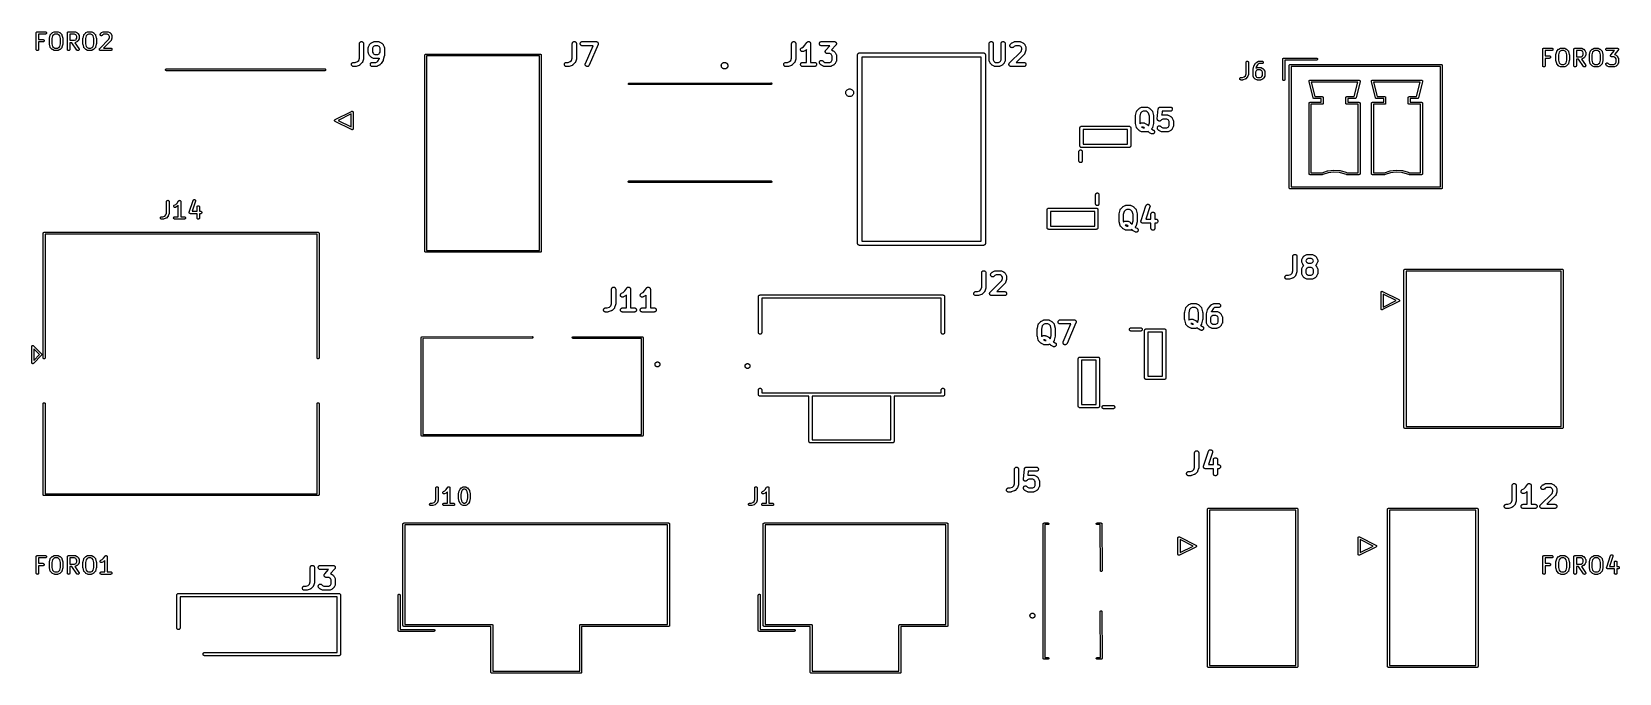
# Model space of a CAD drawing. Extents: x 52.4 to 149.4, y -66.8 to -27.6.
import ezdxf

# ---------------------------------------------------------------- set-up
doc = ezdxf.new("R2010")
doc.units = 0
doc.layers.add('BLACK', color=7, linetype='CONTINUOUS')

msp = doc.modelspace()

# ---------------------------------------------------------------- linework, layer by layer
at = {"layer": 'BLACK', "linetype": 'CONTINUOUS'}
for p, q in [((52.7107, -27.6513), (52.7115, -27.6443)), ((52.7107, -27.6518), (52.7107, -27.6513)), ((52.7107, -27.6519), (52.7107, -27.6518)), ((52.7107, -27.6524), (52.7107, -27.6519)), ((52.7107, -27.6519), (52.7107, -27.6519)), ((52.7107, -28.6524), (52.7107, -27.6524)), ((52.7115, -27.6443), (52.7122, -27.6373)), ((52.7122, -27.6373), (52.7123, -27.637)), ((52.7123, -27.637), (52.7124, -27.6368)), ((52.7124, -27.6368), (52.7145, -27.6301)), ((52.7145, -27.6301), (52.7166, -27.6233)), ((52.7166, -27.6233), (52.7167, -27.6231)), ((52.7167, -27.6231), (52.7168, -27.6228)), ((52.7168, -27.6228), (52.7202, -27.6166)), ((52.7202, -27.6166), (52.7235, -27.6104)), ((52.7235, -27.6104), (52.7237, -27.6102)), ((52.7237, -27.6102), (52.7238, -27.61)), ((52.7238, -27.61), (52.7284, -27.6046)), ((52.7284, -27.6046), (52.7329, -27.5992)), ((52.7329, -27.5992), (52.7331, -27.599)), ((52.7331, -27.599), (52.7332, -27.5988)), ((52.7332, -27.5988), (52.7387, -27.5944)), ((52.7387, -27.5944), (52.7442, -27.5899)), ((52.7442, -27.5899), (52.7444, -27.5898)), ((52.7444, -27.5898), (52.7446, -27.5896)), ((52.7446, -27.5896), (52.7509, -27.5864)), ((52.7509, -27.5864), (52.7571, -27.583)), ((52.7571, -27.583), (52.7574, -27.583)), ((52.7574, -27.583), (52.7576, -27.5828)), ((52.7576, -27.5828), (52.7644, -27.5808)), ((52.7644, -27.5808), (52.7711, -27.5788)), ((52.7711, -27.5788), (52.7714, -27.5788)), ((52.7714, -27.5788), (52.7717, -27.5787)), ((52.7717, -27.5787), (52.7787, -27.5781)), ((52.7787, -27.5781), (52.7857, -27.5774)), ((52.7857, -27.5774), (53.2619, -27.5774)), ((53.2619, -27.7274), (52.8607, -27.7274)), ((52.8607, -27.7274), (52.8607, -28.0536)), ((52.8607, -28.0536), (53.119, -28.0536)), ((53.119, -28.0536), (53.1201, -28.0536)), ((53.1201, -28.0536), (53.1346, -28.0552)), ((53.1346, -28.0552), (53.1486, -28.0596)), ((53.1486, -28.0596), (53.1614, -28.0667)), ((53.1614, -28.0667), (53.1726, -28.0761)), ((53.1726, -28.0761), (53.1818, -28.0875)), ((53.1818, -28.0875), (53.1886, -28.1005)), ((53.1886, -28.1005), (53.1927, -28.1145)), ((53.2619, -27.5774), (53.263, -27.5774)), ((53.2765, -27.726), (53.2619, -27.7274)), ((53.263, -27.5774), (53.2775, -27.579)), ((53.2905, -27.7217), (53.2765, -27.726)), ((53.2775, -27.579), (53.2914, -27.5834)), ((53.3034, -27.7148), (53.2905, -27.7217)), ((53.2914, -27.5834), (53.3043, -27.5905)), ((53.3148, -27.7056), (53.3034, -27.7148)), ((53.3043, -27.5905), (53.3155, -27.5999)), ((53.3241, -27.6943), (53.3148, -27.7056)), ((53.3155, -27.5999), (53.3247, -27.6113)), ((53.331, -27.6814), (53.3241, -27.6943)), ((53.3247, -27.6113), (53.3314, -27.6243)), ((53.3354, -27.6675), (53.331, -27.6814)), ((53.3314, -27.6243), (53.3356, -27.6383)), ((53.3369, -27.6529), (53.3354, -27.6675)), ((53.3356, -27.6383), (53.3369, -27.6529)), ((53.5202, -27.9847), (53.5204, -27.9833)), ((53.5202, -27.9857), (53.5202, -27.9847)), ((53.5202, -28.319), (53.5202, -27.9857)), ((53.5203, -27.982), (53.5212, -27.9761)), ((53.5204, -27.9833), (53.5203, -27.982)), ((53.5212, -27.9761), (53.5219, -27.9701)), ((53.5219, -27.9701), (53.5223, -27.9688)), ((53.5223, -27.9688), (53.5225, -27.9675)), ((53.5225, -27.9675), (53.5701, -27.777)), ((53.5701, -27.777), (53.5704, -27.776)), ((53.5704, -27.776), (53.5721, -27.7713)), ((53.5721, -27.7713), (53.5736, -27.7664)), ((53.5736, -27.7664), (53.5747, -27.7644)), ((53.5747, -27.7644), (53.5755, -27.7623)), ((53.5755, -27.7623), (53.5781, -27.758)), ((53.5781, -27.758), (53.5805, -27.7535)), ((53.5805, -27.7535), (53.582, -27.7518)), ((53.582, -27.7518), (53.5831, -27.7499)), ((53.5831, -27.7499), (53.5866, -27.7461)), ((53.5866, -27.7461), (53.5898, -27.7422)), ((53.5898, -27.7422), (53.6851, -27.647)), ((53.7106, -27.8336), (53.6702, -27.9949)), ((53.6702, -27.9949), (53.6702, -28.3098)), ((53.6851, -27.647), (53.6858, -27.6462)), ((53.6858, -27.6462), (53.6891, -27.6436)), ((53.6891, -27.6436), (53.6922, -27.6407)), ((53.6922, -27.6407), (53.6948, -27.639)), ((53.6948, -27.639), (53.6972, -27.6371)), ((53.6972, -27.6371), (53.701, -27.6352)), ((53.701, -27.6352), (53.7046, -27.6329)), ((53.7046, -27.6329), (53.7998, -27.5853)), ((53.7825, -27.7616), (53.7106, -27.8336)), ((53.851, -27.7274), (53.7825, -27.7616)), ((53.7998, -27.5853), (53.8007, -27.5848)), ((53.8007, -27.5848), (53.8028, -27.5841)), ((53.8028, -27.5841), (53.8048, -27.583)), ((53.8048, -27.583), (53.8097, -27.5816)), ((53.8097, -27.5816), (53.8145, -27.5798)), ((53.8145, -27.5798), (53.8166, -27.5794)), ((53.8166, -27.5794), (53.8188, -27.5788)), ((53.8188, -27.5788), (53.8239, -27.5783)), ((53.8239, -27.5783), (53.8289, -27.5775)), ((53.8289, -27.5775), (53.8311, -27.5776)), ((53.8311, -27.5776), (53.8333, -27.5774)), ((53.8333, -27.5774), (54.0238, -27.5774)), ((54.0061, -27.7274), (53.851, -27.7274)), ((54.0746, -27.7616), (54.0061, -27.7274)), ((54.0238, -27.5774), (54.0249, -27.5774)), ((54.0249, -27.5774), (54.0271, -27.5776)), ((54.0271, -27.5776), (54.0293, -27.5776)), ((54.0293, -27.5776), (54.0343, -27.5784)), ((54.0343, -27.5784), (54.0394, -27.579)), ((54.0394, -27.579), (54.0415, -27.5797)), ((54.0415, -27.5797), (54.0437, -27.5801)), ((54.0437, -27.5801), (54.0485, -27.5819)), ((54.0485, -27.5819), (54.0534, -27.5834)), ((54.0534, -27.5834), (54.0553, -27.5845)), ((54.0553, -27.5845), (54.0574, -27.5853)), ((54.0574, -27.5853), (54.1526, -27.6329)), ((54.1466, -27.8336), (54.0746, -27.7616)), ((54.1869, -27.9949), (54.1466, -27.8336)), ((54.1526, -27.6329), (54.1535, -27.6334)), ((54.1535, -27.6334), (54.1571, -27.6357)), ((54.1571, -27.6357), (54.1608, -27.6377)), ((54.1608, -27.6377), (54.1632, -27.6397)), ((54.1632, -27.6397), (54.1658, -27.6414)), ((54.1658, -27.6414), (54.1688, -27.6443)), ((54.1688, -27.6443), (54.1721, -27.647)), ((54.1721, -27.647), (54.2673, -27.7422)), ((54.1869, -28.3098), (54.1869, -27.9949)), ((54.2673, -27.7422), (54.2681, -27.743)), ((54.2681, -27.743), (54.2712, -27.7469)), ((54.2712, -27.7469), (54.2746, -27.7507)), ((54.2746, -27.7507), (54.2758, -27.7526)), ((54.2758, -27.7526), (54.2772, -27.7544)), ((54.2772, -27.7544), (54.2795, -27.7589)), ((54.2795, -27.7589), (54.2821, -27.7633)), ((54.2821, -27.7633), (54.2829, -27.7654)), ((54.2829, -27.7654), (54.2839, -27.7674)), ((54.2839, -27.7674), (54.2853, -27.7723)), ((54.2853, -27.7723), (54.287, -27.777)), ((54.287, -27.777), (54.3347, -27.9675)), ((54.3347, -27.9675), (54.3349, -27.9685)), ((54.3349, -27.9685), (54.3351, -27.9699)), ((54.3351, -27.9699), (54.3355, -27.9711)), ((54.3355, -27.9711), (54.3361, -27.9771)), ((54.3361, -27.9771), (54.3369, -27.983)), ((54.3369, -27.983), (54.3368, -27.9844)), ((54.3368, -27.9844), (54.3369, -27.9857)), ((54.3369, -27.9857), (54.3369, -28.319)), ((54.6155, -27.6513), (54.6163, -27.6443)), ((54.6155, -27.6518), (54.6155, -27.6513)), ((54.6155, -27.6519), (54.6155, -27.6518)), ((54.6155, -27.6524), (54.6155, -27.6519)), ((54.6155, -27.6519), (54.6155, -27.6519)), ((54.6155, -28.6524), (54.6155, -27.6524)), ((54.6163, -27.6443), (54.617, -27.6373)), ((54.617, -27.6373), (54.6171, -27.637)), ((54.6171, -27.6368), (54.6192, -27.6301)), ((54.6171, -27.637), (54.6171, -27.6368)), ((54.6192, -27.6301), (54.6213, -27.6233)), ((54.6213, -27.6233), (54.6215, -27.6231)), ((54.6215, -27.6228), (54.625, -27.6166)), ((54.6215, -27.6231), (54.6215, -27.6228)), ((54.625, -27.6166), (54.6283, -27.6104)), ((54.6283, -27.6104), (54.6285, -27.6102)), ((54.6285, -27.6102), (54.6286, -27.61)), ((54.6286, -27.61), (54.6331, -27.6046)), ((54.6331, -27.6046), (54.6376, -27.5992)), ((54.6376, -27.5992), (54.6378, -27.599)), ((54.6378, -27.599), (54.638, -27.5988)), ((54.638, -27.5988), (54.6435, -27.5944)), ((54.6435, -27.5944), (54.649, -27.5899)), ((54.649, -27.5899), (54.6492, -27.5898)), ((54.6492, -27.5898), (54.6494, -27.5896)), ((54.6494, -27.5896), (54.6557, -27.5864)), ((54.6557, -27.5864), (54.6619, -27.583)), ((54.6619, -27.583), (54.6621, -27.583)), ((54.6621, -27.583), (54.6624, -27.5828)), ((54.6624, -27.5828), (54.6692, -27.5808)), ((54.6692, -27.5808), (54.6759, -27.5788)), ((54.6759, -27.5788), (54.6762, -27.5788)), ((54.6762, -27.5788), (54.6764, -27.5787)), ((54.6764, -27.5787), (54.6834, -27.5781)), ((54.6834, -27.5781), (54.6905, -27.5774)), ((54.6905, -27.5774), (55.0714, -27.5774)), ((54.7655, -27.7274), (54.7655, -28.1012)), ((55.0537, -27.7274), (54.7655, -27.7274)), ((54.7655, -28.1012), (55.0537, -28.1012)), ((55.1222, -27.7616), (55.0537, -27.7274)), ((55.0537, -28.1012), (55.1222, -28.0669)), ((55.0714, -27.5774), (55.0725, -27.5774)), ((55.0725, -27.5774), (55.0747, -27.5776)), ((55.0747, -27.5776), (55.0769, -27.5776)), ((55.0769, -27.5776), (55.0819, -27.5784)), ((55.0819, -27.5784), (55.087, -27.579)), ((55.087, -27.579), (55.0891, -27.5797)), ((55.0891, -27.5797), (55.0913, -27.5801)), ((55.0913, -27.5801), (55.0961, -27.5819)), ((55.0961, -27.5819), (55.101, -27.5834)), ((55.101, -27.5834), (55.1029, -27.5845)), ((55.1029, -27.5845), (55.105, -27.5853)), ((55.105, -27.5853), (55.2002, -27.6329)), ((55.1526, -27.792), (55.1222, -27.7616)), ((55.1222, -28.0669), (55.1526, -28.0365)), ((55.1869, -27.8606), (55.1526, -27.792)), ((55.1526, -28.0365), (55.1869, -27.968)), ((55.1869, -27.968), (55.1869, -27.8606)), ((55.2002, -27.6329), (55.2011, -27.6334)), ((55.2011, -27.6334), (55.2047, -27.6357)), ((55.2047, -27.6357), (55.2084, -27.6377)), ((55.2084, -27.6377), (55.2108, -27.6397)), ((55.2108, -27.6397), (55.2134, -27.6414)), ((55.2134, -27.6414), (55.2164, -27.6443)), ((55.2164, -27.6443), (55.2197, -27.647)), ((55.2197, -27.647), (55.2673, -27.6946)), ((55.2673, -27.6946), (55.2681, -27.6953)), ((55.2681, -27.6953), (55.2707, -27.6986)), ((55.2707, -27.6986), (55.2736, -27.7017)), ((55.2736, -27.7017), (55.2752, -27.7043)), ((55.2752, -27.7043), (55.2772, -27.7068)), ((55.2772, -27.7068), (55.2791, -27.7105)), ((55.2791, -27.7105), (55.2814, -27.7141)), ((55.2814, -27.7141), (55.329, -27.8093)), ((55.329, -28.0193), (55.2814, -28.1145)), ((55.329, -27.8093), (55.3294, -27.8103)), ((55.3298, -28.0172), (55.329, -28.0193)), ((55.3294, -27.8103), (55.3302, -27.8123)), ((55.3308, -28.0153), (55.3298, -28.0172)), ((55.3302, -27.8123), (55.3312, -27.8143)), ((55.3324, -28.0104), (55.3308, -28.0153)), ((55.3312, -27.8143), (55.3327, -27.8192)), ((55.3342, -28.0056), (55.3324, -28.0104)), ((55.3327, -27.8192), (55.3345, -27.824)), ((55.3346, -28.0034), (55.3342, -28.0056)), ((55.3345, -27.824), (55.3348, -27.8262)), ((55.3353, -28.0013), (55.3346, -28.0034)), ((55.3348, -27.8262), (55.3355, -27.8283)), ((55.3358, -27.9962), (55.3353, -28.0013)), ((55.3355, -27.8283), (55.336, -27.8334)), ((55.3367, -27.9912), (55.3358, -27.9962)), ((55.336, -27.8334), (55.3368, -27.8385)), ((55.3368, -27.8385), (55.3367, -27.8407)), ((55.3367, -27.8407), (55.3369, -27.8429)), ((55.3369, -27.9868), (55.3367, -27.989)), ((55.3367, -27.989), (55.3367, -27.9912)), ((55.3369, -27.8429), (55.3369, -27.9857)), ((55.3369, -27.9857), (55.3369, -27.9868)), ((55.5679, -27.982), (55.5688, -27.9761)), ((55.568, -27.9833), (55.5679, -27.982)), ((55.5679, -27.9847), (55.568, -27.9833)), ((55.5679, -27.9857), (55.5679, -27.9847)), ((55.5679, -28.319), (55.5679, -27.9857)), ((55.5688, -27.9761), (55.5695, -27.9701)), ((55.5695, -27.9701), (55.5699, -27.9688)), ((55.5699, -27.9688), (55.5701, -27.9675)), ((55.5701, -27.9675), (55.6177, -27.777)), ((55.6177, -27.777), (55.618, -27.776)), ((55.618, -27.776), (55.6198, -27.7713)), ((55.6198, -27.7713), (55.6212, -27.7664)), ((55.6212, -27.7664), (55.6223, -27.7644)), ((55.6223, -27.7644), (55.6231, -27.7623)), ((55.6231, -27.7623), (55.6258, -27.758)), ((55.6258, -27.758), (55.6282, -27.7535)), ((55.6282, -27.7535), (55.6296, -27.7518)), ((55.6296, -27.7518), (55.6308, -27.7499)), ((55.6308, -27.7499), (55.6342, -27.7461)), ((55.6342, -27.7461), (55.6374, -27.7422)), ((55.6374, -27.7422), (55.7327, -27.647)), ((55.7582, -27.8336), (55.7179, -27.9949)), ((55.7179, -27.9949), (55.7179, -28.3098)), ((55.7327, -27.647), (55.7334, -27.6462)), ((55.7334, -27.6462), (55.7367, -27.6436)), ((55.7367, -27.6436), (55.7398, -27.6407)), ((55.7398, -27.6407), (55.7424, -27.639)), ((55.7424, -27.639), (55.7449, -27.6371)), ((55.7449, -27.6371), (55.7486, -27.6352)), ((55.7486, -27.6352), (55.7522, -27.6329)), ((55.7522, -27.6329), (55.8474, -27.5853)), ((55.8301, -27.7616), (55.7582, -27.8336)), ((55.8987, -27.7274), (55.8301, -27.7616)), ((55.8474, -27.5853), (55.8483, -27.5848)), ((55.8483, -27.5848), (55.8504, -27.5841)), ((55.8504, -27.5841), (55.8524, -27.583)), ((55.8524, -27.583), (55.8573, -27.5816)), ((55.8573, -27.5816), (55.8621, -27.5798)), ((55.8621, -27.5798), (55.8643, -27.5794)), ((55.8643, -27.5794), (55.8664, -27.5788)), ((55.8664, -27.5788), (55.8715, -27.5783)), ((55.8715, -27.5783), (55.8765, -27.5775)), ((55.8765, -27.5775), (55.8788, -27.5776)), ((55.8788, -27.5776), (55.881, -27.5774)), ((55.881, -27.5774), (56.0714, -27.5774)), ((56.0537, -27.7274), (55.8987, -27.7274)), ((56.1222, -27.7616), (56.0537, -27.7274)), ((56.0714, -27.5774), (56.0725, -27.5774)), ((56.0725, -27.5774), (56.0747, -27.5776)), ((56.0747, -27.5776), (56.0769, -27.5776)), ((56.0769, -27.5776), (56.0819, -27.5784)), ((56.0819, -27.5784), (56.087, -27.579)), ((56.087, -27.579), (56.0891, -27.5797)), ((56.0891, -27.5797), (56.0913, -27.5801)), ((56.0913, -27.5801), (56.0961, -27.5819)), ((56.0961, -27.5819), (56.101, -27.5834)), ((56.101, -27.5834), (56.1029, -27.5845)), ((56.1029, -27.5845), (56.105, -27.5853)), ((56.105, -27.5853), (56.2002, -27.6329)), ((56.1942, -27.8336), (56.1222, -27.7616)), ((56.2345, -27.9949), (56.1942, -27.8336)), ((56.2002, -27.6329), (56.2011, -27.6334)), ((56.2011, -27.6334), (56.2047, -27.6357)), ((56.2047, -27.6357), (56.2084, -27.6377)), ((56.2084, -27.6377), (56.2108, -27.6397)), ((56.2108, -27.6397), (56.2134, -27.6414)), ((56.2134, -27.6414), (56.2164, -27.6443)), ((56.2164, -27.6443), (56.2197, -27.647)), ((56.2197, -27.647), (56.3149, -27.7422)), ((56.2345, -28.3098), (56.2345, -27.9949)), ((56.3149, -27.7422), (56.3157, -27.743)), ((56.3157, -27.743), (56.3188, -27.7469)), ((56.3188, -27.7469), (56.3222, -27.7507)), ((56.3222, -27.7507), (56.3234, -27.7526)), ((56.3234, -27.7526), (56.3248, -27.7544)), ((56.3248, -27.7544), (56.3271, -27.7589)), ((56.3271, -27.7589), (56.3297, -27.7633)), ((56.3297, -27.7633), (56.3305, -27.7654)), ((56.3305, -27.7654), (56.3315, -27.7674)), ((56.3315, -27.7674), (56.333, -27.7723)), ((56.333, -27.7723), (56.3347, -27.777)), ((56.3347, -27.777), (56.3823, -27.9675)), ((56.3823, -27.9675), (56.3825, -27.9685)), ((56.3825, -27.9685), (56.3827, -27.9699)), ((56.3827, -27.9699), (56.3831, -27.9711)), ((56.3831, -27.9711), (56.3837, -27.9771)), ((56.3837, -27.9771), (56.3845, -27.983)), ((56.3845, -27.983), (56.3844, -27.9844)), ((56.3844, -27.9844), (56.3845, -27.9857)), ((56.3845, -27.9857), (56.3845, -28.319)), ((56.5898, -28.5993), (57.1487, -28.0404)), ((56.6155, -27.7474), (56.617, -27.7328)), ((56.6169, -27.7619), (56.6155, -27.7474)), ((56.621, -27.776), (56.6169, -27.7619)), ((56.617, -27.7328), (56.6212, -27.7188)), ((56.6279, -27.7889), (56.621, -27.776)), ((56.6212, -27.7188), (56.6282, -27.7059)), ((56.6371, -27.8003), (56.6279, -27.7889)), ((56.6282, -27.7059), (56.6374, -27.6946)), ((56.6483, -27.8097), (56.6371, -27.8003)), ((56.6374, -27.6946), (56.6851, -27.647)), ((56.6612, -27.8167), (56.6483, -27.8097)), ((56.6751, -27.821), (56.6612, -27.8167)), ((56.6897, -27.8226), (56.6751, -27.821)), ((56.6851, -27.647), (56.6858, -27.6462)), ((56.6858, -27.6462), (56.6891, -27.6436)), ((56.6891, -27.6436), (56.6922, -27.6407)), ((56.7043, -27.8213), (56.6897, -27.8226)), ((56.6922, -27.6407), (56.6948, -27.639)), ((56.6948, -27.639), (56.6972, -27.6371)), ((56.6972, -27.6371), (56.701, -27.6352)), ((56.701, -27.6352), (56.7046, -27.6329)), ((56.7183, -27.8173), (56.7043, -27.8213)), ((56.7046, -27.6329), (56.7998, -27.5853)), ((56.7313, -27.8105), (56.7183, -27.8173)), ((56.7428, -27.8014), (56.7313, -27.8105)), ((56.7435, -27.8007), (56.7428, -27.8014)), ((56.7825, -27.7616), (56.7435, -27.8007)), ((56.851, -27.7274), (56.7825, -27.7616)), ((56.7998, -27.5853), (56.8007, -27.5848)), ((56.8007, -27.5848), (56.8028, -27.5841)), ((56.8028, -27.5841), (56.8048, -27.583)), ((56.8048, -27.583), (56.8097, -27.5816)), ((56.8097, -27.5816), (56.8145, -27.5798)), ((56.8145, -27.5798), (56.8166, -27.5794)), ((56.8166, -27.5794), (56.8188, -27.5788)), ((56.8188, -27.5788), (56.8239, -27.5783)), ((56.8239, -27.5783), (56.8289, -27.5775)), ((56.8289, -27.5775), (56.8311, -27.5776)), ((56.8311, -27.5776), (56.8333, -27.5774)), ((56.8333, -27.5774), (57.0714, -27.5774)), ((57.0537, -27.7274), (56.851, -27.7274)), ((57.1222, -27.7616), (57.0537, -27.7274)), ((57.0714, -27.5774), (57.0725, -27.5774)), ((57.0725, -27.5774), (57.0747, -27.5776)), ((57.0747, -27.5776), (57.0769, -27.5776)), ((57.0769, -27.5776), (57.0819, -27.5784)), ((57.0819, -27.5784), (57.087, -27.579)), ((57.087, -27.579), (57.0891, -27.5797)), ((57.0891, -27.5797), (57.0913, -27.5801)), ((57.0913, -27.5801), (57.0961, -27.5819)), ((57.0961, -27.5819), (57.101, -27.5834)), ((57.101, -27.5834), (57.1029, -27.5845)), ((57.1029, -27.5845), (57.105, -27.5853)), ((57.105, -27.5853), (57.2002, -27.6329)), ((57.1526, -27.792), (57.1222, -27.7616)), ((57.1487, -28.0404), (57.1869, -27.9259)), ((57.1869, -27.8606), (57.1526, -27.792)), ((57.1869, -27.9259), (57.1869, -27.8606)), ((57.2002, -27.6329), (57.2011, -27.6334)), ((57.2011, -27.6334), (57.2047, -27.6357)), ((57.2047, -27.6357), (57.2084, -27.6377)), ((57.2084, -27.6377), (57.2108, -27.6397)), ((57.2108, -27.6397), (57.2134, -27.6414)), ((57.2134, -27.6414), (57.2164, -27.6443)), ((57.2164, -27.6443), (57.2197, -27.647)), ((57.2197, -27.647), (57.2673, -27.6946)), ((57.2673, -27.6946), (57.2681, -27.6953)), ((57.2681, -27.6953), (57.2707, -27.6986)), ((57.2707, -27.6986), (57.2736, -27.7017)), ((57.2736, -27.7017), (57.2752, -27.7043)), ((57.2752, -27.7043), (57.2772, -27.7068)), ((57.2772, -27.7068), (57.2791, -27.7105)), ((57.2791, -27.7105), (57.2814, -27.7141)), ((57.2835, -28.1098), (57.2811, -28.1143)), ((57.2814, -27.7141), (57.329, -27.8093)), ((57.2842, -28.1077), (57.2835, -28.1098)), ((57.2851, -28.1057), (57.2842, -28.1077)), ((57.2854, -28.1047), (57.2851, -28.1057)), ((57.3331, -27.9618), (57.2854, -28.1047)), ((57.329, -27.8093), (57.3294, -27.8103)), ((57.3294, -27.8103), (57.3302, -27.8123)), ((57.3302, -27.8123), (57.3312, -27.8143)), ((57.3312, -27.8143), (57.3327, -27.8192)), ((57.3327, -27.8192), (57.3345, -27.824)), ((57.334, -27.9577), (57.3331, -27.9618)), ((57.3353, -27.9537), (57.334, -27.9577)), ((57.3345, -27.824), (57.3348, -27.8262)), ((57.3348, -27.8262), (57.3355, -27.8283)), ((57.3356, -27.9506), (57.3353, -27.9537)), ((57.3355, -27.8283), (57.336, -27.8334)), ((57.3363, -27.9475), (57.3356, -27.9506)), ((57.336, -27.8334), (57.3368, -27.8385)), ((57.3364, -27.9433), (57.3363, -27.9475)), ((57.3369, -27.9391), (57.3364, -27.9433)), ((57.3368, -27.8385), (57.3367, -27.8407)), ((57.3367, -27.8407), (57.3369, -27.8429)), ((57.3369, -27.8429), (57.3369, -27.9381)), ((57.3369, -27.9381), (57.3369, -27.9391)), ((52.7121, -28.6669), (52.7107, -28.6524)), ((52.7164, -28.681), (52.7121, -28.6669)), ((52.7232, -28.6939), (52.7164, -28.681)), ((52.7325, -28.7052), (52.7232, -28.6939)), ((52.7438, -28.7146), (52.7325, -28.7052)), ((52.7567, -28.7215), (52.7438, -28.7146)), ((52.7706, -28.7258), (52.7567, -28.7215)), ((52.7852, -28.7274), (52.7706, -28.7258)), ((52.7998, -28.7261), (52.7852, -28.7274)), ((52.8138, -28.7219), (52.7998, -28.7261)), ((52.8268, -28.7151), (52.8138, -28.7219)), ((52.8382, -28.706), (52.8268, -28.7151)), ((52.8476, -28.6948), (52.8382, -28.706)), ((52.8546, -28.6819), (52.8476, -28.6948)), ((52.8591, -28.668), (52.8546, -28.6819)), ((52.8607, -28.6534), (52.8591, -28.668)), ((53.119, -28.2036), (52.8607, -28.2036)), ((52.8607, -28.2036), (52.8607, -28.6524)), ((52.8607, -28.6524), (52.8607, -28.6534)), ((53.1336, -28.2021), (53.119, -28.2036)), ((53.1476, -28.1979), (53.1336, -28.2021)), ((53.1606, -28.191), (53.1476, -28.1979)), ((53.1719, -28.1818), (53.1606, -28.191)), ((53.1812, -28.1705), (53.1719, -28.1818)), ((53.1882, -28.1576), (53.1812, -28.1705)), ((53.1925, -28.1437), (53.1882, -28.1576)), ((53.194, -28.1291), (53.1925, -28.1437)), ((53.1927, -28.1145), (53.194, -28.1291)), ((53.5204, -28.3204), (53.5202, -28.319)), ((53.5203, -28.3217), (53.5204, -28.3204)), ((53.5211, -28.3276), (53.5203, -28.3217)), ((53.5217, -28.3336), (53.5211, -28.3276)), ((53.5221, -28.3349), (53.5217, -28.3336)), ((53.5222, -28.3362), (53.5221, -28.3349)), ((53.5225, -28.3372), (53.5222, -28.3362)), ((53.5701, -28.5277), (53.5225, -28.3372)), ((53.5718, -28.5325), (53.5701, -28.5277)), ((53.5732, -28.5374), (53.5718, -28.5325)), ((53.5743, -28.5394), (53.5732, -28.5374)), ((53.575, -28.5415), (53.5743, -28.5394)), ((53.5776, -28.5459), (53.575, -28.5415)), ((53.58, -28.5504), (53.5776, -28.5459)), ((53.5814, -28.5521), (53.58, -28.5504)), ((53.5825, -28.5541), (53.5814, -28.5521)), ((53.5859, -28.5578), (53.5825, -28.5541)), ((53.5891, -28.5618), (53.5859, -28.5578)), ((53.5898, -28.5626), (53.5891, -28.5618)), ((53.6851, -28.6578), (53.5898, -28.5626)), ((53.6702, -28.3098), (53.7106, -28.4712)), ((53.6883, -28.6605), (53.6851, -28.6578)), ((53.6913, -28.6634), (53.6883, -28.6605)), ((53.694, -28.6651), (53.6913, -28.6634)), ((53.6964, -28.6671), (53.694, -28.6651)), ((53.7001, -28.6691), (53.6964, -28.6671)), ((53.7036, -28.6714), (53.7001, -28.6691)), ((53.7046, -28.6718), (53.7036, -28.6714)), ((53.7998, -28.7195), (53.7046, -28.6718)), ((53.7106, -28.4712), (53.7825, -28.5431)), ((53.7825, -28.5431), (53.851, -28.5774)), ((53.8019, -28.7203), (53.7998, -28.7195)), ((53.8038, -28.7213), (53.8019, -28.7203)), ((53.8087, -28.7229), (53.8038, -28.7213)), ((53.8135, -28.7247), (53.8087, -28.7229)), ((53.8156, -28.7251), (53.8135, -28.7247)), ((53.8177, -28.7257), (53.8156, -28.7251)), ((53.8228, -28.7263), (53.8177, -28.7257)), ((53.8279, -28.7272), (53.8228, -28.7263)), ((53.8301, -28.7271), (53.8279, -28.7272)), ((53.8323, -28.7274), (53.8301, -28.7271)), ((53.8333, -28.7274), (53.8323, -28.7274)), ((54.0238, -28.7274), (53.8333, -28.7274)), ((53.851, -28.5774), (54.0061, -28.5774)), ((54.0061, -28.5774), (54.0746, -28.5431)), ((54.026, -28.7272), (54.0238, -28.7274)), ((54.0282, -28.7273), (54.026, -28.7272)), ((54.0333, -28.7265), (54.0282, -28.7273)), ((54.0384, -28.726), (54.0333, -28.7265)), ((54.0405, -28.7253), (54.0384, -28.726)), ((54.0427, -28.725), (54.0405, -28.7253)), ((54.0475, -28.7232), (54.0427, -28.725)), ((54.0524, -28.7217), (54.0475, -28.7232)), ((54.0543, -28.7207), (54.0524, -28.7217)), ((54.0564, -28.7199), (54.0543, -28.7207)), ((54.0573, -28.7195), (54.0564, -28.7199)), ((54.1526, -28.6718), (54.0573, -28.7195)), ((54.0746, -28.5431), (54.1466, -28.4712)), ((54.1466, -28.4712), (54.1869, -28.3098)), ((54.1562, -28.6696), (54.1526, -28.6718)), ((54.1599, -28.6677), (54.1562, -28.6696)), ((54.1623, -28.6657), (54.1599, -28.6677)), ((54.165, -28.6641), (54.1623, -28.6657)), ((54.168, -28.6612), (54.165, -28.6641)), ((54.1713, -28.6585), (54.168, -28.6612)), ((54.1721, -28.6578), (54.1713, -28.6585)), ((54.2673, -28.5626), (54.1721, -28.6578)), ((54.2705, -28.5586), (54.2673, -28.5626)), ((54.274, -28.5549), (54.2705, -28.5586)), ((54.2752, -28.553), (54.274, -28.5549)), ((54.2766, -28.5512), (54.2752, -28.553)), ((54.279, -28.5468), (54.2766, -28.5512)), ((54.2817, -28.5424), (54.279, -28.5468)), ((54.2825, -28.5403), (54.2817, -28.5424)), ((54.2835, -28.5383), (54.2825, -28.5403)), ((54.285, -28.5335), (54.2835, -28.5383)), ((54.2868, -28.5287), (54.285, -28.5335)), ((54.287, -28.5277), (54.2868, -28.5287)), ((54.3347, -28.3372), (54.287, -28.5277)), ((54.3349, -28.3359), (54.3347, -28.3372)), ((54.3353, -28.3346), (54.3349, -28.3359)), ((54.3359, -28.3287), (54.3353, -28.3346)), ((54.3368, -28.3228), (54.3359, -28.3287)), ((54.3369, -28.3201), (54.3367, -28.3214)), ((54.3367, -28.3214), (54.3368, -28.3228)), ((54.3369, -28.319), (54.3369, -28.3201)), ((54.6169, -28.6669), (54.6155, -28.6524)), ((54.6211, -28.681), (54.6169, -28.6669)), ((54.628, -28.6939), (54.6211, -28.681)), ((54.6373, -28.7052), (54.628, -28.6939)), ((54.6485, -28.7146), (54.6373, -28.7052)), ((54.6614, -28.7215), (54.6485, -28.7146)), ((54.6754, -28.7258), (54.6614, -28.7215)), ((54.69, -28.7274), (54.6754, -28.7258)), ((54.7045, -28.7261), (54.69, -28.7274)), ((54.7186, -28.7219), (54.7045, -28.7261)), ((54.7315, -28.7151), (54.7186, -28.7219)), ((54.743, -28.706), (54.7315, -28.7151)), ((54.7524, -28.6948), (54.743, -28.706)), ((54.7594, -28.6819), (54.7524, -28.6948)), ((54.7638, -28.668), (54.7594, -28.6819)), ((54.7655, -28.6534), (54.7638, -28.668)), ((54.8895, -28.2512), (54.7655, -28.2512)), ((54.7655, -28.2512), (54.7655, -28.6524)), ((54.7655, -28.6524), (54.7655, -28.6534)), ((55.2005, -28.6954), (54.8895, -28.2512)), ((55.0736, -28.251), (55.0725, -28.2511)), ((55.0725, -28.2511), (55.3233, -28.6094)), ((55.0758, -28.2511), (55.0736, -28.251)), ((55.0809, -28.2503), (55.0758, -28.2511)), ((55.086, -28.2498), (55.0809, -28.2503)), ((55.0881, -28.2491), (55.086, -28.2498)), ((55.0903, -28.2488), (55.0881, -28.2491)), ((55.0951, -28.247), (55.0903, -28.2488)), ((55.1, -28.2455), (55.0951, -28.247)), ((55.102, -28.2445), (55.1, -28.2455)), ((55.104, -28.2437), (55.102, -28.2445)), ((55.105, -28.2433), (55.104, -28.2437)), ((55.2002, -28.1957), (55.105, -28.2433)), ((55.2038, -28.1934), (55.2002, -28.1957)), ((55.21, -28.7065), (55.2005, -28.6954)), ((55.2075, -28.1915), (55.2038, -28.1934)), ((55.21, -28.1895), (55.2075, -28.1915)), ((55.2126, -28.1879), (55.21, -28.1895)), ((55.2215, -28.7156), (55.21, -28.7065)), ((55.2157, -28.185), (55.2126, -28.1879)), ((55.219, -28.1823), (55.2157, -28.185)), ((55.2197, -28.1816), (55.219, -28.1823)), ((55.2673, -28.134), (55.2197, -28.1816)), ((55.2345, -28.7222), (55.2215, -28.7156)), ((55.2486, -28.7262), (55.2345, -28.7222)), ((55.2632, -28.7274), (55.2486, -28.7262)), ((55.2777, -28.7257), (55.2632, -28.7274)), ((55.27, -28.1307), (55.2673, -28.134)), ((55.2729, -28.1277), (55.27, -28.1307)), ((55.2746, -28.1251), (55.2729, -28.1277)), ((55.2766, -28.1227), (55.2746, -28.1251)), ((55.2786, -28.119), (55.2766, -28.1227)), ((55.2917, -28.7212), (55.2777, -28.7257)), ((55.2809, -28.1154), (55.2786, -28.119)), ((55.2814, -28.1145), (55.2809, -28.1154)), ((55.3045, -28.7141), (55.2917, -28.7212)), ((55.3157, -28.7047), (55.3045, -28.7141)), ((55.3248, -28.6932), (55.3157, -28.7047)), ((55.3233, -28.6094), (55.3239, -28.6102)), ((55.3239, -28.6102), (55.3309, -28.6231)), ((55.3315, -28.6802), (55.3248, -28.6932)), ((55.3309, -28.6231), (55.3353, -28.6371)), ((55.3356, -28.6662), (55.3315, -28.6802)), ((55.3353, -28.6371), (55.3369, -28.6516)), ((55.3369, -28.6516), (55.3356, -28.6662)), ((55.568, -28.3204), (55.5679, -28.319)), ((55.5679, -28.3217), (55.568, -28.3204)), ((55.5687, -28.3276), (55.5679, -28.3217)), ((55.5693, -28.3336), (55.5687, -28.3276)), ((55.5697, -28.3349), (55.5693, -28.3336)), ((55.5698, -28.3362), (55.5697, -28.3349)), ((55.5701, -28.3372), (55.5698, -28.3362)), ((55.6177, -28.5277), (55.5701, -28.3372)), ((55.6194, -28.5325), (55.6177, -28.5277)), ((55.6208, -28.5374), (55.6194, -28.5325)), ((55.6219, -28.5394), (55.6208, -28.5374)), ((55.6226, -28.5415), (55.6219, -28.5394)), ((55.6252, -28.5459), (55.6226, -28.5415)), ((55.6276, -28.5504), (55.6252, -28.5459)), ((55.629, -28.5521), (55.6276, -28.5504)), ((55.6301, -28.5541), (55.629, -28.5521)), ((55.6335, -28.5578), (55.6301, -28.5541)), ((55.6367, -28.5618), (55.6335, -28.5578)), ((55.6374, -28.5626), (55.6367, -28.5618)), ((55.7327, -28.6578), (55.6374, -28.5626)), ((55.7179, -28.3098), (55.7582, -28.4712)), ((55.7359, -28.6605), (55.7327, -28.6578)), ((55.739, -28.6634), (55.7359, -28.6605)), ((55.7416, -28.6651), (55.739, -28.6634)), ((55.744, -28.6671), (55.7416, -28.6651)), ((55.7477, -28.6691), (55.744, -28.6671)), ((55.7512, -28.6714), (55.7477, -28.6691)), ((55.7522, -28.6718), (55.7512, -28.6714)), ((55.8474, -28.7195), (55.7522, -28.6718)), ((55.7582, -28.4712), (55.8301, -28.5431)), ((55.8301, -28.5431), (55.8987, -28.5774)), ((55.8495, -28.7203), (55.8474, -28.7195)), ((55.8514, -28.7213), (55.8495, -28.7203)), ((55.8563, -28.7229), (55.8514, -28.7213)), ((55.8611, -28.7247), (55.8563, -28.7229)), ((55.8633, -28.7251), (55.8611, -28.7247)), ((55.8654, -28.7257), (55.8633, -28.7251)), ((55.8704, -28.7263), (55.8654, -28.7257)), ((55.8755, -28.7272), (55.8704, -28.7263)), ((55.8777, -28.7271), (55.8755, -28.7272)), ((55.8799, -28.7274), (55.8777, -28.7271)), ((55.881, -28.7274), (55.8799, -28.7274)), ((56.0714, -28.7274), (55.881, -28.7274)), ((55.8987, -28.5774), (56.0537, -28.5774)), ((56.0537, -28.5774), (56.1222, -28.5431)), ((56.0736, -28.7272), (56.0714, -28.7274)), ((56.0758, -28.7273), (56.0736, -28.7272)), ((56.0809, -28.7265), (56.0758, -28.7273)), ((56.086, -28.726), (56.0809, -28.7265)), ((56.0881, -28.7253), (56.086, -28.726)), ((56.0903, -28.725), (56.0881, -28.7253)), ((56.0951, -28.7232), (56.0903, -28.725)), ((56.1, -28.7217), (56.0951, -28.7232)), ((56.102, -28.7207), (56.1, -28.7217)), ((56.104, -28.7199), (56.102, -28.7207)), ((56.105, -28.7195), (56.104, -28.7199)), ((56.2002, -28.6718), (56.105, -28.7195)), ((56.1222, -28.5431), (56.1942, -28.4712)), ((56.1942, -28.4712), (56.2345, -28.3098)), ((56.2038, -28.6696), (56.2002, -28.6718)), ((56.2075, -28.6677), (56.2038, -28.6696)), ((56.21, -28.6657), (56.2075, -28.6677)), ((56.2126, -28.6641), (56.21, -28.6657)), ((56.2157, -28.6612), (56.2126, -28.6641)), ((56.219, -28.6585), (56.2157, -28.6612)), ((56.2197, -28.6578), (56.219, -28.6585)), ((56.3149, -28.5626), (56.2197, -28.6578)), ((56.3182, -28.5586), (56.3149, -28.5626)), ((56.3216, -28.5549), (56.3182, -28.5586)), ((56.3228, -28.553), (56.3216, -28.5549)), ((56.3242, -28.5512), (56.3228, -28.553)), ((56.3266, -28.5468), (56.3242, -28.5512)), ((56.3293, -28.5424), (56.3266, -28.5468)), ((56.3301, -28.5403), (56.3293, -28.5424)), ((56.3311, -28.5383), (56.3301, -28.5403)), ((56.3326, -28.5335), (56.3311, -28.5383)), ((56.3344, -28.5287), (56.3326, -28.5335)), ((56.3347, -28.5277), (56.3344, -28.5287)), ((56.3823, -28.3372), (56.3347, -28.5277)), ((56.3825, -28.3359), (56.3823, -28.3372)), ((56.3829, -28.3346), (56.3825, -28.3359)), ((56.3835, -28.3287), (56.3829, -28.3346)), ((56.3844, -28.3228), (56.3835, -28.3287)), ((56.3845, -28.3201), (56.3844, -28.3214)), ((56.3844, -28.3214), (56.3844, -28.3228)), ((56.3845, -28.319), (56.3845, -28.3201)), ((56.5679, -28.6519), (56.5686, -28.6448)), ((56.5679, -28.652), (56.5679, -28.6519)), ((56.5679, -28.6521), (56.5679, -28.652)), ((56.5685, -28.6593), (56.5679, -28.6521)), ((56.5692, -28.6664), (56.5685, -28.6593)), ((56.5686, -28.6448), (56.5693, -28.6376)), ((56.5692, -28.6666), (56.5692, -28.6664)), ((56.5692, -28.6667), (56.5692, -28.6666)), ((56.5713, -28.6736), (56.5692, -28.6667)), ((56.5693, -28.6376), (56.5694, -28.6374)), ((56.5694, -28.6373), (56.5715, -28.6304)), ((56.5694, -28.6374), (56.5694, -28.6373)), ((56.5733, -28.6805), (56.5713, -28.6736)), ((56.5715, -28.6304), (56.5736, -28.6236)), ((56.5734, -28.6806), (56.5733, -28.6805)), ((56.5734, -28.6807), (56.5734, -28.6806)), ((56.5769, -28.6873), (56.5734, -28.6807)), ((56.5736, -28.6236), (56.5737, -28.6234)), ((56.5737, -28.6233), (56.5771, -28.617)), ((56.5737, -28.6234), (56.5737, -28.6233)), ((56.5801, -28.6934), (56.5769, -28.6873)), ((56.5771, -28.617), (56.5805, -28.6107)), ((56.5802, -28.6935), (56.5801, -28.6934)), ((56.5802, -28.6937), (56.5802, -28.6935)), ((56.5847, -28.6992), (56.5802, -28.6937)), ((56.5805, -28.6107), (56.5806, -28.6106)), ((56.5806, -28.6106), (56.5807, -28.6104)), ((56.5807, -28.6104), (56.5853, -28.6048)), ((56.5893, -28.7049), (56.5847, -28.6992)), ((56.5853, -28.6048), (56.5898, -28.5993)), ((56.5894, -28.7049), (56.5893, -28.7049)), ((56.5895, -28.705), (56.5894, -28.7049)), ((56.5949, -28.7096), (56.5895, -28.705)), ((56.6005, -28.7143), (56.5949, -28.7096)), ((56.6006, -28.7143), (56.6005, -28.7143)), ((56.6007, -28.7144), (56.6006, -28.7143)), ((56.607, -28.7179), (56.6007, -28.7144)), ((56.6133, -28.7213), (56.607, -28.7179)), ((56.6134, -28.7214), (56.6133, -28.7213)), ((56.6136, -28.7214), (56.6134, -28.7214)), ((56.6205, -28.7236), (56.6136, -28.7214)), ((56.6273, -28.7257), (56.6205, -28.7236)), ((56.6274, -28.7258), (56.6273, -28.7257)), ((56.6275, -28.7258), (56.6274, -28.7258)), ((56.6346, -28.7266), (56.6275, -28.7258)), ((56.6418, -28.7274), (56.6346, -28.7266)), ((56.6421, -28.7274), (56.6418, -28.7274)), ((56.6429, -28.7274), (56.6421, -28.7274)), ((56.6421, -28.7274), (56.6421, -28.7274)), ((56.6421, -28.7274), (56.6421, -28.7274)), ((57.2619, -28.7274), (56.6429, -28.7274)), ((57.2673, -28.134), (56.8239, -28.5774)), ((56.8239, -28.5774), (57.2619, -28.5774)), ((57.2619, -28.5774), (57.263, -28.5774)), ((57.2765, -28.726), (57.2619, -28.7274)), ((57.263, -28.5774), (57.2775, -28.579)), ((57.2687, -28.1323), (57.2673, -28.134)), ((57.2703, -28.1308), (57.2687, -28.1323)), ((57.2734, -28.1266), (57.2703, -28.1308)), ((57.2766, -28.1227), (57.2734, -28.1266)), ((57.2905, -28.7217), (57.2765, -28.726)), ((57.2777, -28.1207), (57.2766, -28.1227)), ((57.2775, -28.579), (57.2914, -28.5834)), ((57.2789, -28.1189), (57.2777, -28.1207)), ((57.2811, -28.1143), (57.2789, -28.1189)), ((57.3034, -28.7148), (57.2905, -28.7217)), ((57.2914, -28.5834), (57.3043, -28.5905)), ((57.3148, -28.7056), (57.3034, -28.7148)), ((57.3043, -28.5905), (57.3155, -28.5999)), ((57.3241, -28.6943), (57.3148, -28.7056)), ((57.3155, -28.5999), (57.3247, -28.6113)), ((57.331, -28.6814), (57.3241, -28.6943)), ((57.3247, -28.6113), (57.3314, -28.6243)), ((57.3354, -28.6675), (57.331, -28.6814)), ((57.3314, -28.6243), (57.3356, -28.6383)), ((57.3369, -28.6529), (57.3354, -28.6675)), ((57.3356, -28.6383), (57.3369, -28.6529)), ((72.4497, -28.3027), (72.4524, -28.2781)), ((72.4497, -28.3045), (72.4497, -28.3027)), ((72.4497, -29.1911), (72.4497, -28.3045)), ((72.4524, -28.2781), (72.4599, -28.2545)), ((72.4599, -28.2545), (72.4719, -28.2328)), ((72.4719, -28.2328), (72.4878, -28.2138)), ((72.4878, -28.2138), (72.5071, -28.1983)), ((72.5071, -28.1983), (72.5291, -28.1868)), ((72.5291, -28.1868), (72.5529, -28.1798)), ((72.5529, -28.1798), (72.5776, -28.1775)), ((72.5776, -28.1775), (72.6022, -28.1801)), ((72.6022, -28.1801), (72.6259, -28.1874)), ((72.6259, -28.1874), (72.6477, -28.1992)), ((72.6477, -28.1992), (72.6668, -28.215)), ((72.6668, -28.215), (72.6824, -28.2342)), ((72.6824, -28.2342), (72.6941, -28.2561)), ((72.6941, -28.2561), (72.7012, -28.2799)), ((72.7012, -28.2799), (72.7037, -28.3045)), ((72.7037, -28.3045), (72.7037, -29.2117)), ((72.994, -28.5447), (72.9944, -28.5409)), ((72.994, -28.5464), (72.994, -28.5447)), ((72.994, -28.8488), (72.994, -28.5464)), ((72.9943, -28.8525), (72.994, -28.8488)), ((72.9942, -28.8563), (72.9943, -28.8525)), ((72.9955, -28.8648), (72.9942, -28.8563)), ((72.9943, -28.5372), (72.9958, -28.5287)), ((72.9944, -28.5409), (72.9943, -28.5372)), ((72.9964, -28.8735), (72.9955, -28.8648)), ((72.9958, -28.5287), (72.9967, -28.52)), ((72.9975, -28.8771), (72.9964, -28.8735)), ((72.9967, -28.52), (72.9979, -28.5165)), ((72.998, -28.8807), (72.9975, -28.8771)), ((72.9979, -28.5165), (72.9985, -28.5128)), ((73.001, -28.8889), (72.998, -28.8807)), ((72.9985, -28.5128), (73.0016, -28.5047)), ((73.0035, -28.8972), (73.001, -28.8889)), ((73.0016, -28.5047), (73.0042, -28.4964)), ((73.0053, -28.9005), (73.0035, -28.8972)), ((73.0042, -28.4964), (73.006, -28.4931)), ((73.0066, -28.904), (73.0053, -28.9005)), ((73.006, -28.4931), (73.0074, -28.4896)), ((73.0074, -28.9056), (73.0066, -28.904)), ((73.0074, -28.4896), (73.0678, -28.3687)), ((73.0678, -29.0266), (73.0074, -28.9056)), ((73.0678, -28.3687), (73.0686, -28.3671)), ((73.0716, -29.0326), (73.0678, -29.0266)), ((73.0686, -28.3671), (73.0725, -28.3611)), ((73.0749, -29.0389), (73.0716, -29.0326)), ((73.0725, -28.3611), (73.0759, -28.3548)), ((73.0782, -29.0431), (73.0749, -29.0389)), ((73.0759, -28.3548), (73.0792, -28.3507)), ((73.081, -29.0475), (73.0782, -29.0431)), ((73.0792, -28.3507), (73.0821, -28.3463)), ((73.0859, -29.0527), (73.081, -29.0475)), ((73.0821, -28.3463), (73.0871, -28.3412)), ((73.0904, -29.0583), (73.0859, -29.0527)), ((73.0871, -28.3412), (73.0916, -28.3357)), ((73.0916, -29.0596), (73.0904, -29.0583)), ((73.0916, -28.3357), (73.1521, -28.2752)), ((73.1521, -29.12), (73.0916, -29.0596)), ((73.1521, -28.2752), (73.1534, -28.274)), ((73.1534, -28.274), (73.1589, -28.2695)), ((73.1589, -28.2695), (73.1641, -28.2646)), ((73.1641, -28.2646), (73.1686, -28.2618)), ((73.1686, -28.2618), (73.1727, -28.2585)), ((73.1727, -28.2585), (73.1791, -28.2552)), ((73.1791, -28.2552), (73.1851, -28.2514)), ((73.1851, -28.2514), (73.3061, -28.1909)), ((73.2858, -28.5007), (73.248, -28.5764)), ((73.248, -28.5764), (73.248, -28.8188)), ((73.248, -28.8188), (73.2858, -28.8945)), ((73.3171, -28.4694), (73.2858, -28.5007)), ((73.2858, -28.8945), (73.3171, -28.9259)), ((73.3061, -28.1909), (73.3077, -28.1901)), ((73.3077, -28.1901), (73.3112, -28.1889)), ((73.3112, -28.1889), (73.3145, -28.1871)), ((73.3145, -28.1871), (73.3228, -28.1846)), ((73.3928, -28.4315), (73.3171, -28.4694)), ((73.3171, -28.9259), (73.3928, -28.9637)), ((73.3228, -28.1846), (73.3309, -28.1816)), ((73.3309, -28.1816), (73.3346, -28.181)), ((73.3346, -28.181), (73.3382, -28.1799)), ((73.3382, -28.1799), (73.3468, -28.1791)), ((73.3468, -28.1791), (73.3554, -28.1777)), ((73.3554, -28.1777), (73.3591, -28.1779)), ((73.3591, -28.1779), (73.3629, -28.1775)), ((73.3629, -28.1775), (73.6048, -28.1775)), ((73.5748, -28.4315), (73.3928, -28.4315)), ((73.3928, -28.9637), (73.5748, -28.9637)), ((73.6505, -28.4694), (73.5748, -28.4315)), ((73.5748, -28.9637), (73.6505, -28.9259)), ((73.6048, -28.1775), (73.6065, -28.1775)), ((73.6065, -28.1775), (73.6103, -28.178)), ((73.6103, -28.178), (73.614, -28.1779)), ((73.614, -28.1779), (73.6225, -28.1793)), ((73.6225, -28.1793), (73.6312, -28.1803)), ((73.6312, -28.1803), (73.6347, -28.1814)), ((73.6347, -28.1814), (73.6384, -28.1821)), ((73.6384, -28.1821), (73.6465, -28.1852)), ((73.6465, -28.1852), (73.6548, -28.1878)), ((73.6818, -28.5007), (73.6505, -28.4694)), ((73.6505, -28.9259), (73.6818, -28.8945)), ((73.6548, -28.1878), (73.6581, -28.1896)), ((73.6581, -28.1896), (73.6616, -28.1909)), ((73.6616, -28.1909), (73.7825, -28.2514)), ((73.7197, -28.5764), (73.6818, -28.5007)), ((73.6818, -28.8945), (73.7197, -28.8188)), ((73.7197, -28.8188), (73.7197, -28.5764)), ((73.7825, -28.2514), (73.7841, -28.2522)), ((73.7841, -28.2522), (73.7901, -28.2561)), ((73.7901, -28.2561), (73.7964, -28.2595)), ((73.7964, -28.2595), (73.8004, -28.2628)), ((73.8004, -28.2628), (73.8049, -28.2657)), ((73.8049, -28.2657), (73.81, -28.2707)), ((73.81, -28.2707), (73.8155, -28.2752)), ((73.8155, -28.2752), (73.876, -28.3357)), ((73.876, -28.3357), (73.8772, -28.3369)), ((73.8772, -28.3369), (73.8817, -28.3425)), ((73.8817, -28.3425), (73.8866, -28.3477)), ((73.8866, -28.3477), (73.8894, -28.3522)), ((73.8894, -28.3522), (73.8927, -28.3563)), ((73.8927, -28.3563), (73.896, -28.3626)), ((73.896, -28.3626), (73.8998, -28.3687)), ((73.8998, -28.3687), (73.9603, -28.4896)), ((73.9699, -29.061), (73.9094, -29.3029)), ((73.9603, -28.4896), (73.961, -28.4912)), ((73.961, -28.4912), (73.9623, -28.4947)), ((73.9623, -28.4947), (73.9641, -28.498)), ((73.9641, -28.498), (73.9666, -28.5063)), ((73.9666, -28.5063), (73.9696, -28.5145)), ((73.9696, -28.5145), (73.9702, -28.5182)), ((73.9702, -29.0588), (73.9699, -29.061)), ((73.9702, -28.5182), (73.9712, -28.5218)), ((73.9709, -29.0566), (73.9702, -29.0588)), ((73.972, -29.0465), (73.9709, -29.0566)), ((73.9712, -28.5218), (73.9721, -28.5304)), ((73.9735, -29.0365), (73.972, -29.0465)), ((73.9721, -28.5304), (73.9734, -28.539)), ((73.9734, -28.539), (73.9733, -28.5427)), ((73.9733, -28.5427), (73.9737, -28.5464)), ((73.9737, -29.032), (73.9734, -29.0343)), ((73.9734, -29.0343), (73.9735, -29.0365)), ((73.9737, -28.5464), (73.9737, -29.0302)), ((73.9737, -29.0302), (73.9737, -29.032)), ((76.4498, -29), (76.4507, -28.9902)), ((76.45, -29.0025), (76.4498, -29)), ((76.45, -40.9976), (76.45, -29.0025)), ((76.4507, -28.9902), (76.4536, -28.9808)), ((76.4536, -28.9808), (76.4582, -28.9721)), ((76.4582, -28.9721), (76.4645, -28.9645)), ((76.4645, -28.9645), (76.4721, -28.9582)), ((76.4721, -28.9582), (76.4808, -28.9536)), ((76.4808, -28.9536), (76.4902, -28.9507)), ((76.4902, -28.9507), (76.4976, -28.95)), ((76.4976, -28.95), (76.5, -28.9498)), ((76.5, -28.9498), (76.5024, -28.95)), ((76.5024, -28.95), (83.4976, -28.95)), ((76.55, -29.05), (76.55, -40.95)), ((83.45, -29.05), (76.55, -29.05)), ((83.45, -40.95), (83.45, -29.05)), ((83.4976, -28.95), (83.5, -28.9498)), ((83.5, -28.9498), (83.5024, -28.95)), ((83.5024, -28.95), (83.5098, -28.9507)), ((83.5098, -28.9507), (83.5192, -28.9536)), ((83.5192, -28.9536), (83.5279, -28.9582)), ((83.5279, -28.9582), (83.5355, -28.9645)), ((83.5355, -28.9645), (83.5418, -28.9721)), ((83.5418, -28.9721), (83.5464, -28.9808)), ((83.5464, -28.9808), (83.5493, -28.9902)), ((83.5493, -28.9902), (83.5502, -29)), ((83.5502, -29), (83.55, -29.0024)), ((83.55, -29.0024), (83.55, -40.9976)), ((85.4497, -28.3027), (85.4524, -28.2781)), ((85.4497, -28.3045), (85.4497, -28.3027)), ((85.4497, -29.1911), (85.4497, -28.3045)), ((85.4524, -28.2781), (85.4599, -28.2545)), ((85.4599, -28.2545), (85.4719, -28.2328)), ((85.4719, -28.2328), (85.4878, -28.2138)), ((85.4878, -28.2138), (85.5071, -28.1983)), ((85.5071, -28.1983), (85.5291, -28.1868)), ((85.5291, -28.1868), (85.5529, -28.1798)), ((85.5529, -28.1798), (85.5776, -28.1775)), ((85.5776, -28.1775), (85.6022, -28.1801)), ((85.6022, -28.1801), (85.6259, -28.1874)), ((85.6259, -28.1874), (85.6477, -28.1992)), ((85.6477, -28.1992), (85.6668, -28.215)), ((85.6668, -28.215), (85.6824, -28.2342)), ((85.6824, -28.2342), (85.6941, -28.2561)), ((85.6941, -28.2561), (85.7012, -28.2799)), ((85.7012, -28.2799), (85.7037, -28.3045)), ((85.7037, -28.3045), (85.7037, -29.2117)), ((85.9335, -28.3036), (85.9361, -28.279)), ((85.9357, -28.3283), (85.9335, -28.3036)), ((85.9427, -28.3521), (85.9357, -28.3283)), ((85.9361, -28.279), (85.9434, -28.2553)), ((85.9542, -28.3741), (85.9427, -28.3521)), ((85.9434, -28.2553), (85.9552, -28.2335)), ((85.9697, -28.3934), (85.9542, -28.3741)), ((85.9552, -28.2335), (85.971, -28.2144)), ((85.9887, -28.4093), (85.9697, -28.3934)), ((85.971, -28.2144), (85.9902, -28.1987)), ((86.0104, -28.4213), (85.9887, -28.4093)), ((85.9902, -28.1987), (86.0121, -28.1871)), ((86.0341, -28.4287), (86.0104, -28.4213)), ((86.0121, -28.1871), (86.0358, -28.1799)), ((86.0587, -28.4315), (86.0341, -28.4287)), ((86.0358, -28.1799), (86.0605, -28.1775)), ((86.0605, -28.4315), (86.0587, -28.4315)), ((86.0605, -28.1775), (86.9071, -28.1775)), ((86.7145, -28.4315), (86.0605, -28.4315)), ((86.2461, -29.5245), (86.7145, -28.4315)), ((87.0239, -28.3545), (86.4796, -29.6246)), ((86.9071, -28.1775), (86.9089, -28.1775)), ((86.9089, -28.1775), (86.9094, -28.1776)), ((86.9094, -28.1776), (86.9098, -28.1776)), ((86.9098, -28.1776), (86.9216, -28.179)), ((86.9216, -28.179), (86.9335, -28.1803)), ((86.9335, -28.1803), (86.934, -28.1804)), ((86.934, -28.1804), (86.9344, -28.1805)), ((86.9344, -28.1805), (86.9458, -28.1842)), ((86.9458, -28.1842), (86.9572, -28.1878)), ((86.9572, -28.1878), (86.9576, -28.188)), ((86.9576, -28.188), (86.958, -28.1881)), ((86.958, -28.1881), (86.9685, -28.194)), ((86.9685, -28.194), (86.9789, -28.1997)), ((86.9789, -28.1997), (86.9792, -28.2)), ((86.9792, -28.2), (86.9796, -28.2002)), ((86.9796, -28.2002), (86.9888, -28.208)), ((86.9888, -28.208), (86.9979, -28.2157)), ((86.9979, -28.2157), (86.9982, -28.216)), ((86.9982, -28.216), (86.9985, -28.2163)), ((86.9985, -28.2163), (87.006, -28.2257)), ((87.006, -28.2257), (87.0134, -28.235)), ((87.0134, -28.235), (87.0136, -28.2354)), ((87.0136, -28.2354), (87.0139, -28.2357)), ((87.0139, -28.2357), (87.0194, -28.2464)), ((87.0194, -28.2464), (87.0249, -28.2569)), ((87.024, -28.3541), (87.0239, -28.3545)), ((87.0242, -28.3537), (87.024, -28.3541)), ((87.0278, -28.3423), (87.0242, -28.3537)), ((87.0249, -28.2569), (87.025, -28.2574)), ((87.025, -28.2574), (87.0252, -28.2578)), ((87.0252, -28.2578), (87.0285, -28.2693)), ((87.0314, -28.3309), (87.0278, -28.3423)), ((87.0285, -28.2693), (87.0319, -28.2807)), ((87.0315, -28.3301), (87.0314, -28.3305)), ((87.0314, -28.3305), (87.0314, -28.3309)), ((87.0328, -28.3181), (87.0315, -28.3301)), ((87.0319, -28.2807), (87.0319, -28.2812)), ((87.0319, -28.2812), (87.0321, -28.2816)), ((87.0321, -28.2816), (87.0331, -28.2936)), ((87.0341, -28.3063), (87.0328, -28.3181)), ((87.0331, -28.2936), (87.0341, -28.3054)), ((87.0341, -28.3054), (87.0341, -28.3058)), ((87.0341, -28.3058), (87.0341, -28.3063)), ((98.8449, -28.3027), (98.8477, -28.2781)), ((98.8449, -28.3045), (98.8449, -28.3027)), ((98.8449, -29.1911), (98.8449, -28.3045)), ((98.8477, -28.2781), (98.8552, -28.2545)), ((98.8552, -28.2545), (98.8671, -28.2328)), ((98.8671, -28.2328), (98.883, -28.2138)), ((98.883, -28.2138), (98.9024, -28.1983)), ((98.9024, -28.1983), (98.9243, -28.1868)), ((98.9243, -28.1868), (98.9481, -28.1798)), ((98.9481, -28.1798), (98.9728, -28.1775)), ((98.9728, -28.1775), (98.9974, -28.1801)), ((98.9974, -28.1801), (99.0211, -28.1874)), ((99.0211, -28.1874), (99.0429, -28.1992)), ((99.0429, -28.1992), (99.062, -28.215)), ((99.062, -28.215), (99.0777, -28.2342)), ((99.0777, -28.2342), (99.0893, -28.2561)), ((99.0893, -28.2561), (99.0965, -28.2799)), ((99.0965, -28.2799), (99.0989, -28.3045)), ((99.0989, -28.3045), (99.0989, -29.2117)), ((99.3895, -28.6757), (99.3903, -28.6509)), ((99.3935, -28.7002), (99.3895, -28.6757)), ((99.3903, -28.6509), (99.3958, -28.6268)), ((99.4022, -28.7234), (99.3935, -28.7002)), ((99.3958, -28.6268), (99.406, -28.6042)), ((99.4153, -28.7445), (99.4022, -28.7234)), ((99.406, -28.6042), (99.4204, -28.584)), ((99.4321, -28.7626), (99.4153, -28.7445)), ((99.4204, -28.584), (99.4384, -28.567)), ((99.4522, -28.7771), (99.4321, -28.7626)), ((99.4384, -28.567), (99.4594, -28.5538)), ((99.4748, -28.7874), (99.4522, -28.7771)), ((99.4594, -28.5538), (99.5619, -28.5025)), ((99.4989, -28.7932), (99.4748, -28.7874)), ((99.5236, -28.7942), (99.4989, -28.7932)), ((99.5481, -28.7903), (99.5236, -28.7942)), ((99.5714, -28.7818), (99.5481, -28.7903)), ((99.5619, -28.5025), (99.6594, -28.405)), ((99.573, -28.781), (99.5714, -28.7818)), ((99.6939, -28.7205), (99.573, -28.781)), ((99.6594, -28.405), (99.7734, -28.2341)), ((99.7, -28.7167), (99.6939, -28.7205)), ((99.7063, -28.7134), (99.7, -28.7167)), ((99.7104, -28.7101), (99.7063, -28.7134)), ((99.7149, -28.7073), (99.7104, -28.7101)), ((99.7201, -28.7024), (99.7149, -28.7073)), ((99.7257, -28.698), (99.7201, -28.7024)), ((99.7269, -28.6967), (99.7257, -28.698)), ((99.752, -28.6716), (99.7269, -28.6967)), ((99.752, -29.4475), (99.752, -28.6716)), ((99.7734, -28.2341), (99.7743, -28.2328)), ((99.7743, -28.2328), (99.7744, -28.2326)), ((99.7743, -28.2328), (99.7743, -28.2328)), ((99.7743, -28.2328), (99.7743, -28.2328)), ((99.7744, -28.2326), (99.7825, -28.2229)), ((99.7825, -28.2229), (99.7902, -28.2138)), ((99.7902, -28.2138), (99.7903, -28.2137)), ((99.7903, -28.2136), (99.8, -28.2059)), ((99.7903, -28.2137), (99.7903, -28.2136)), ((99.8, -28.2059), (99.8095, -28.1983)), ((99.8095, -28.1983), (99.8096, -28.1982)), ((99.8096, -28.1982), (99.8097, -28.1981)), ((99.8097, -28.1981), (99.8205, -28.1925)), ((99.8205, -28.1925), (99.8315, -28.1868)), ((99.8315, -28.1868), (99.8316, -28.1867)), ((99.8316, -28.1867), (99.8317, -28.1867)), ((99.8317, -28.1867), (99.8436, -28.1832)), ((99.8436, -28.1832), (99.8552, -28.1798)), ((99.8552, -28.1798), (99.8553, -28.1798)), ((99.8553, -28.1798), (99.8554, -28.1797)), ((99.8554, -28.1797), (99.8675, -28.1787)), ((99.8675, -28.1787), (99.8799, -28.1775)), ((99.8799, -28.1775), (99.88, -28.1775)), ((99.88, -28.1775), (99.8801, -28.1775)), ((99.8801, -28.1775), (99.8919, -28.1788)), ((99.8919, -28.1788), (99.9046, -28.1801)), ((99.9046, -28.1801), (99.9047, -28.1801)), ((99.9047, -28.1801), (99.9048, -28.1802)), ((99.9048, -28.1802), (99.9158, -28.1836)), ((99.9158, -28.1836), (99.9283, -28.1874)), ((99.9283, -28.1874), (99.9284, -28.1875)), ((99.9284, -28.1875), (99.9284, -28.1875)), ((99.9284, -28.1875), (99.9389, -28.1932)), ((99.9389, -28.1932), (99.9501, -28.1992)), ((99.9501, -28.1992), (99.9501, -28.1993)), ((99.9501, -28.1993), (99.9502, -28.1993)), ((99.9502, -28.1993), (99.9598, -28.2073)), ((99.9598, -28.2073), (99.9692, -28.215)), ((99.9692, -28.215), (99.9692, -28.2151)), ((99.9692, -28.2151), (99.9693, -28.2152)), ((99.9693, -28.2152), (99.9771, -28.2248)), ((99.9771, -28.2248), (99.9848, -28.2342)), ((99.9848, -28.2342), (99.9849, -28.2343)), ((99.9849, -28.2343), (99.9849, -28.2344)), ((99.9849, -28.2344), (99.9907, -28.2453)), ((99.9907, -28.2453), (99.9965, -28.2561)), ((99.9965, -28.2561), (99.9965, -28.2562)), ((99.9965, -28.2562), (99.9965, -28.2563)), ((99.9965, -28.2563), (100, -28.2683)), ((100, -28.2683), (100.004, -28.2799)), ((100.004, -28.2799), (100.004, -28.28)), ((100.004, -28.28), (100.004, -28.28)), ((100.004, -28.28), (100.005, -28.2925)), ((100.005, -28.2925), (100.006, -28.3045)), ((100.006, -28.3045), (100.006, -29.4475)), ((100.538, -28.3036), (100.541, -28.279)), ((100.54, -28.3283), (100.538, -28.3036)), ((100.547, -28.3521), (100.54, -28.3283)), ((100.541, -28.279), (100.548, -28.2553)), ((100.559, -28.3741), (100.547, -28.3521)), ((100.548, -28.2553), (100.56, -28.2335)), ((100.575, -28.3934), (100.559, -28.3741)), ((100.56, -28.2335), (100.576, -28.2144)), ((100.593, -28.4093), (100.575, -28.3934)), ((100.576, -28.2144), (100.595, -28.1987)), ((100.615, -28.4213), (100.593, -28.4093)), ((100.595, -28.1987), (100.617, -28.1871)), ((100.639, -28.4287), (100.615, -28.4213)), ((100.617, -28.1871), (100.641, -28.1799)), ((100.663, -28.4315), (100.639, -28.4287)), ((100.641, -28.1799), (100.665, -28.1775)), ((100.665, -28.4315), (100.663, -28.4315)), ((100.665, -28.1775), (101.451, -28.1775)), ((101.172, -28.4315), (100.665, -28.4315)), ((100.901, -28.7874), (100.902, -28.7795)), ((100.902, -28.7919), (100.901, -28.7874)), ((100.901, -28.7963), (100.902, -28.7919)), ((100.903, -28.8042), (100.901, -28.7963)), ((100.902, -28.7716), (100.903, -28.7672)), ((100.902, -28.7795), (100.902, -28.7716)), ((100.903, -28.7672), (100.904, -28.7628)), ((100.903, -28.8121), (100.903, -28.8042)), ((100.905, -28.8164), (100.903, -28.8121)), ((100.904, -28.7628), (100.906, -28.7552)), ((100.905, -28.8208), (100.905, -28.8164)), ((100.908, -28.8283), (100.905, -28.8208)), ((100.906, -28.7552), (100.908, -28.7474)), ((100.908, -28.7474), (100.91, -28.7434)), ((100.91, -28.8359), (100.908, -28.8283)), ((100.91, -28.7434), (100.911, -28.7391)), ((100.912, -28.8399), (100.91, -28.8359)), ((100.911, -28.7391), (100.915, -28.7321)), ((100.914, -28.844), (100.912, -28.8399)), ((100.918, -28.8508), (100.914, -28.844)), ((100.915, -28.7321), (100.918, -28.7249)), ((100.918, -28.7249), (100.921, -28.7212)), ((100.922, -28.8579), (100.918, -28.8508)), ((100.921, -28.7212), (100.923, -28.7173)), ((100.925, -28.8613), (100.922, -28.8579)), ((100.923, -28.7173), (100.928, -28.7112)), ((100.927, -28.8651), (100.925, -28.8613)), ((100.932, -28.871), (100.927, -28.8651)), ((100.928, -28.7112), (100.933, -28.7047)), ((100.937, -28.8772), (100.932, -28.871)), ((100.933, -28.7047), (101.172, -28.4315)), ((100.941, -28.8801), (100.937, -28.8772)), ((100.944, -28.8833), (100.941, -28.8801)), ((100.95, -28.888), (100.944, -28.8833)), ((100.956, -28.8931), (100.95, -28.888)), ((100.96, -28.8953), (100.956, -28.8931)), ((100.964, -28.8979), (100.96, -28.8953)), ((100.971, -28.9012), (100.964, -28.8979)), ((100.978, -28.9051), (100.971, -28.9012)), ((100.982, -28.9064), (100.978, -28.9051)), ((100.986, -28.9083), (100.982, -28.9064)), ((100.994, -28.9101), (100.986, -28.9083)), ((101.002, -28.9126), (100.994, -28.9101)), ((101.006, -28.9131), (101.002, -28.9126)), ((101.01, -28.9141), (101.006, -28.9131)), ((101.018, -28.9144), (101.01, -28.9141)), ((101.026, -28.9153), (101.018, -28.9144)), ((101.028, -28.9153), (101.026, -28.9153)), ((101.18, -28.9153), (101.028, -28.9153)), ((101.255, -28.9532), (101.18, -28.9153)), ((101.287, -28.9845), (101.255, -28.9532)), ((101.547, -28.3882), (101.287, -28.6851)), ((101.287, -28.6851), (101.387, -28.7352)), ((101.324, -29.0602), (101.287, -28.9845)), ((101.324, -29.3026), (101.324, -29.0602)), ((101.387, -28.7352), (101.389, -28.736)), ((101.389, -28.736), (101.395, -28.7399)), ((101.395, -28.7399), (101.401, -28.7433)), ((101.401, -28.7433), (101.405, -28.7466)), ((101.405, -28.7466), (101.41, -28.7495)), ((101.41, -28.7495), (101.415, -28.7545)), ((101.415, -28.7545), (101.42, -28.759)), ((101.42, -28.759), (101.481, -28.8195)), ((101.451, -28.1775), (101.453, -28.1775)), ((101.453, -28.1775), (101.461, -28.1784)), ((101.461, -28.1784), (101.469, -28.1788)), ((101.469, -28.1788), (101.473, -28.1798)), ((101.473, -28.1798), (101.478, -28.1803)), ((101.478, -28.1803), (101.485, -28.1827)), ((101.481, -28.8195), (101.482, -28.8207)), ((101.482, -28.8207), (101.486, -28.8263)), ((101.485, -28.1827), (101.493, -28.1846)), ((101.486, -28.8263), (101.491, -28.8315)), ((101.491, -28.8315), (101.494, -28.836)), ((101.493, -28.1846), (101.497, -28.1864)), ((101.494, -28.836), (101.497, -28.8401)), ((101.497, -28.1864), (101.501, -28.1878)), ((101.497, -28.8401), (101.501, -28.8465)), ((101.501, -28.1878), (101.508, -28.1916)), ((101.501, -28.8465), (101.505, -28.8525)), ((101.505, -28.8525), (101.565, -28.9734)), ((101.508, -28.1916), (101.516, -28.195)), ((101.516, -28.195), (101.519, -28.1976)), ((101.519, -28.1976), (101.523, -28.1997)), ((101.523, -28.1997), (101.529, -28.2048)), ((101.529, -28.2048), (101.536, -28.2095)), ((101.536, -28.2095), (101.539, -28.2128)), ((101.539, -28.2128), (101.542, -28.2157)), ((101.542, -28.2157), (101.547, -28.2219)), ((101.547, -28.2219), (101.553, -28.2277)), ((101.552, -28.3817), (101.547, -28.3882)), ((101.557, -28.3755), (101.552, -28.3817)), ((101.553, -28.2277), (101.555, -28.2315)), ((101.555, -28.2315), (101.558, -28.235)), ((101.559, -28.3716), (101.557, -28.3755)), ((101.558, -28.235), (101.561, -28.242)), ((101.561, -28.368), (101.559, -28.3716)), ((101.561, -28.242), (101.566, -28.2488)), ((101.565, -28.3607), (101.561, -28.368)), ((101.569, -28.3537), (101.565, -28.3607)), ((101.565, -28.9734), (101.566, -28.975)), ((101.566, -28.2488), (101.567, -28.253)), ((101.566, -28.975), (101.567, -28.9785)), ((101.567, -28.253), (101.569, -28.2569)), ((101.567, -28.9785), (101.569, -28.9818)), ((101.569, -28.2569), (101.571, -28.2646)), ((101.57, -28.3495), (101.569, -28.3537)), ((101.569, -28.9818), (101.571, -28.9901)), ((101.572, -28.3454), (101.57, -28.3495)), ((101.571, -28.2646), (101.574, -28.2721)), ((101.571, -28.9901), (101.574, -28.9983)), ((101.573, -28.3377), (101.572, -28.3454)), ((101.576, -28.3301), (101.573, -28.3377)), ((101.574, -28.2721), (101.575, -28.2765)), ((101.574, -28.9983), (101.575, -29.002)), ((101.575, -28.2765), (101.576, -28.2807)), ((101.575, -29.002), (101.576, -29.0056)), ((101.576, -28.2807), (101.577, -28.2887)), ((101.577, -28.3213), (101.576, -28.3256)), ((101.576, -28.3256), (101.576, -28.3301)), ((101.576, -29.0056), (101.577, -29.0142)), ((101.577, -28.2887), (101.578, -28.2965)), ((101.578, -28.3133), (101.577, -28.3213)), ((101.577, -29.0142), (101.578, -29.0228)), ((101.578, -28.2965), (101.578, -28.301)), ((101.578, -28.301), (101.578, -28.3054)), ((101.578, -28.3054), (101.578, -28.3133)), ((101.578, -29.0228), (101.578, -29.0265)), ((101.578, -29.0265), (101.578, -29.0302)), ((101.578, -29.0302), (101.578, -29.3326)), ((102.872, -29), (102.875, -28.9751)), ((102.873, -29.0062), (102.872, -29)), ((102.873, -40.4938), (102.873, -29.0062)), ((102.875, -28.9751), (102.882, -28.9512)), ((102.882, -28.9512), (102.894, -28.9291)), ((102.894, -28.9291), (102.91, -28.9098)), ((102.91, -28.9098), (102.929, -28.8939)), ((102.929, -28.8939), (102.951, -28.8821)), ((102.951, -28.8821), (102.975, -28.8748)), ((102.975, -28.8748), (102.994, -28.873)), ((102.994, -28.873), (103, -28.8724)), ((103, -28.8724), (103.006, -28.873)), ((103.006, -28.873), (110.544, -28.873)), ((110.544, -28.873), (110.55, -28.8724)), ((110.55, -28.8724), (110.556, -28.873)), ((110.556, -28.873), (110.575, -28.8748)), ((110.575, -28.8748), (110.599, -28.8821)), ((110.599, -28.8821), (110.621, -28.8939)), ((110.621, -28.8939), (110.64, -28.9098)), ((110.64, -28.9098), (110.656, -28.9291)), ((110.656, -28.9291), (110.668, -28.9512)), ((110.668, -28.9512), (110.675, -28.9751)), ((110.675, -28.9751), (110.678, -29)), ((110.678, -29), (110.677, -29.0062)), ((110.677, -29.0062), (110.677, -40.4938)), ((110.905, -28.3027), (110.908, -28.2781)), ((110.905, -28.3045), (110.905, -28.3027)), ((110.905, -29.3326), (110.905, -28.3045)), ((110.908, -28.2781), (110.916, -28.2545)), ((110.916, -28.2545), (110.928, -28.2328)), ((110.928, -28.2328), (110.944, -28.2138)), ((110.944, -28.2138), (110.963, -28.1983)), ((110.963, -28.1983), (110.985, -28.1868)), ((110.985, -28.1868), (111.009, -28.1798)), ((111.009, -28.1798), (111.033, -28.1775)), ((111.033, -28.1775), (111.058, -28.1801)), ((111.058, -28.1801), (111.082, -28.1874)), ((111.082, -28.1874), (111.103, -28.1992)), ((111.103, -28.1992), (111.122, -28.215)), ((111.122, -28.215), (111.138, -28.2342)), ((111.138, -28.2342), (111.15, -28.2561)), ((111.15, -28.2561), (111.157, -28.2799)), ((111.157, -28.2799), (111.159, -28.3045)), ((111.159, -28.3045), (111.159, -29.3026)), ((111.631, -28.3027), (111.634, -28.2781)), ((111.631, -28.3045), (111.631, -28.3027)), ((111.631, -29.3026), (111.631, -28.3045)), ((111.634, -28.2781), (111.641, -28.2545)), ((111.641, -28.2545), (111.653, -28.2328)), ((111.653, -28.2328), (111.669, -28.2138)), ((111.669, -28.2138), (111.689, -28.1983)), ((111.689, -28.1983), (111.711, -28.1868)), ((111.711, -28.1868), (111.734, -28.1798)), ((111.734, -28.1798), (111.759, -28.1775)), ((111.759, -28.1775), (111.784, -28.1801)), ((111.784, -28.1801), (111.807, -28.1874)), ((111.807, -28.1874), (111.829, -28.1992)), ((111.829, -28.1992), (111.848, -28.215)), ((111.848, -28.215), (111.864, -28.2342)), ((111.864, -28.2342), (111.876, -28.2561)), ((111.876, -28.2561), (111.883, -28.2799)), ((111.883, -28.2799), (111.885, -28.3045)), ((111.885, -28.3045), (111.885, -29.3326)), ((112.152, -29.4847), (112.857, -28.7802)), ((112.175, -28.425), (112.178, -28.4004)), ((112.178, -28.4497), (112.175, -28.425)), ((112.178, -28.4004), (112.185, -28.3767)), ((112.185, -28.4735), (112.178, -28.4497)), ((112.185, -28.3767), (112.197, -28.3548)), ((112.196, -28.4954), (112.185, -28.4735)), ((112.212, -28.5146), (112.196, -28.4954)), ((112.197, -28.3548), (112.213, -28.3357)), ((112.231, -28.5305), (112.212, -28.5146)), ((112.213, -28.3357), (112.273, -28.2752)), ((112.253, -28.5424), (112.231, -28.5305)), ((112.276, -28.5498), (112.253, -28.5424)), ((112.273, -28.2752), (112.274, -28.274)), ((112.274, -28.274), (112.28, -28.2695)), ((112.301, -28.5525), (112.276, -28.5498)), ((112.28, -28.2695), (112.285, -28.2646)), ((112.285, -28.2646), (112.29, -28.2618)), ((112.29, -28.2618), (112.294, -28.2585)), ((112.294, -28.2585), (112.3, -28.2552)), ((112.3, -28.2552), (112.306, -28.2514)), ((112.326, -28.5503), (112.301, -28.5525)), ((112.306, -28.2514), (112.427, -28.1909)), ((112.35, -28.5434), (112.326, -28.5503)), ((112.372, -28.532), (112.35, -28.5434)), ((112.391, -28.5165), (112.372, -28.532)), ((112.392, -28.5153), (112.391, -28.5165)), ((112.438, -28.4694), (112.392, -28.5153)), ((112.427, -28.1909), (112.429, -28.1901)), ((112.429, -28.1901), (112.432, -28.1889)), ((112.432, -28.1889), (112.435, -28.1871)), ((112.435, -28.1871), (112.444, -28.1846)), ((112.514, -28.4315), (112.438, -28.4694)), ((112.444, -28.1846), (112.452, -28.1816)), ((112.452, -28.1816), (112.456, -28.181)), ((112.456, -28.181), (112.459, -28.1799)), ((112.459, -28.1799), (112.468, -28.1791)), ((112.468, -28.1791), (112.476, -28.1777)), ((112.476, -28.1777), (112.48, -28.1779)), ((112.48, -28.1779), (112.484, -28.1775)), ((112.484, -28.1775), (112.786, -28.1775)), ((112.756, -28.4315), (112.514, -28.4315)), ((113.057, -28.9386), (112.549, -29.4475)), ((112.832, -28.4694), (112.756, -28.4315)), ((112.786, -28.1775), (112.788, -28.1775)), ((112.788, -28.1775), (112.792, -28.178)), ((112.792, -28.178), (112.795, -28.1779)), ((112.795, -28.1779), (112.804, -28.1793)), ((112.804, -28.1793), (112.813, -28.1803)), ((112.813, -28.1803), (112.816, -28.1814)), ((112.816, -28.1814), (112.82, -28.1821)), ((112.82, -28.1821), (112.828, -28.1852)), ((112.828, -28.1852), (112.836, -28.1878)), ((112.863, -28.5007), (112.832, -28.4694)), ((112.836, -28.1878), (112.839, -28.1896)), ((112.839, -28.1896), (112.843, -28.1909)), ((112.843, -28.1909), (112.964, -28.2514)), ((112.857, -28.7802), (112.901, -28.6468)), ((112.901, -28.5764), (112.863, -28.5007)), ((112.901, -28.6468), (112.901, -28.5764)), ((112.964, -28.2514), (112.966, -28.2522)), ((112.966, -28.2522), (112.972, -28.2561)), ((112.972, -28.2561), (112.978, -28.2595)), ((112.978, -28.2595), (112.982, -28.2628)), ((112.982, -28.2628), (112.986, -28.2657)), ((112.986, -28.2657), (112.991, -28.2707)), ((112.991, -28.2707), (112.997, -28.2752)), ((112.997, -28.2752), (113.057, -28.3357)), ((113.057, -28.3357), (113.059, -28.3369)), ((113.06, -28.9357), (113.057, -28.9386)), ((113.059, -28.3369), (113.063, -28.3425)), ((113.063, -28.9332), (113.06, -28.9357)), ((113.063, -28.3425), (113.068, -28.3477)), ((113.068, -28.9262), (113.063, -28.9332)), ((113.068, -28.3477), (113.071, -28.3522)), ((113.073, -28.9195), (113.068, -28.9262)), ((113.071, -28.3522), (113.074, -28.3563)), ((113.075, -28.9162), (113.073, -28.9195)), ((113.074, -28.3563), (113.077, -28.3626)), ((113.077, -28.9131), (113.075, -28.9162)), ((113.077, -28.3626), (113.081, -28.3687)), ((113.081, -28.9053), (113.077, -28.9131)), ((113.081, -28.3687), (113.142, -28.4896)), ((113.085, -28.8976), (113.081, -28.9053)), ((113.086, -28.894), (113.085, -28.8976)), ((113.088, -28.8906), (113.086, -28.894)), ((113.149, -28.7075), (113.088, -28.889)), ((113.088, -28.889), (113.088, -28.8906)), ((113.142, -28.4896), (113.142, -28.4912)), ((113.142, -28.4912), (113.144, -28.4947)), ((113.144, -28.4947), (113.146, -28.498)), ((113.146, -28.498), (113.148, -28.5063)), ((113.148, -28.5063), (113.151, -28.5145)), ((113.15, -28.7006), (113.149, -28.7075)), ((113.152, -28.6938), (113.15, -28.7006)), ((113.151, -28.5145), (113.152, -28.5182)), ((113.152, -28.5182), (113.153, -28.5218)), ((113.153, -28.6885), (113.152, -28.6938)), ((113.153, -28.5218), (113.154, -28.5304)), ((113.154, -28.6834), (113.153, -28.6885)), ((113.154, -28.5304), (113.155, -28.539)), ((113.155, -28.6692), (113.154, -28.6762)), ((113.154, -28.6762), (113.154, -28.6834)), ((113.155, -28.539), (113.155, -28.5427)), ((113.155, -28.5427), (113.155, -28.5464)), ((113.155, -28.5464), (113.155, -28.6674)), ((113.155, -28.6674), (113.155, -28.6692)), ((144.711, -28.6513), (144.712, -28.6443)), ((144.711, -28.6518), (144.711, -28.6513)), ((144.711, -28.6519), (144.711, -28.6518)), ((144.711, -28.6524), (144.711, -28.6519)), ((144.711, -28.6519), (144.711, -28.6519)), ((144.711, -29.6524), (144.711, -28.6524)), ((144.712, -28.6368), (144.714, -28.6301)), ((144.712, -28.637), (144.712, -28.6368)), ((144.712, -28.6373), (144.712, -28.637)), ((144.712, -28.6443), (144.712, -28.6373)), ((144.714, -28.6301), (144.717, -28.6233)), ((144.717, -28.6228), (144.72, -28.6166)), ((144.717, -28.6231), (144.717, -28.6228)), ((144.717, -28.6233), (144.717, -28.6231)), ((144.72, -28.6166), (144.724, -28.6104)), ((144.724, -28.61), (144.728, -28.6046)), ((144.724, -28.6102), (144.724, -28.61)), ((144.724, -28.6104), (144.724, -28.6102)), ((144.728, -28.6046), (144.733, -28.5992)), ((144.733, -28.5988), (144.739, -28.5944)), ((144.733, -28.599), (144.733, -28.5988)), ((144.733, -28.5992), (144.733, -28.599)), ((144.739, -28.5944), (144.744, -28.5899)), ((144.744, -28.5898), (144.745, -28.5896)), ((144.744, -28.5899), (144.744, -28.5898)), ((144.745, -28.5896), (144.751, -28.5864)), ((144.751, -28.5864), (144.757, -28.583)), ((144.757, -28.583), (144.758, -28.5828)), ((144.757, -28.583), (144.757, -28.583)), ((144.758, -28.5828), (144.764, -28.5808)), ((144.764, -28.5808), (144.771, -28.5788)), ((144.771, -28.5788), (144.772, -28.5787)), ((144.771, -28.5788), (144.771, -28.5788)), ((144.772, -28.5787), (144.779, -28.5781)), ((144.779, -28.5781), (144.786, -28.5774)), ((144.786, -28.5774), (145.262, -28.5774)), ((145.262, -28.7274), (144.861, -28.7274)), ((144.861, -28.7274), (144.861, -29.0536)), ((144.861, -29.0536), (145.119, -29.0536)), ((145.119, -29.0536), (145.12, -29.0536)), ((145.12, -29.0536), (145.135, -29.0552)), ((145.135, -29.0552), (145.149, -29.0596)), ((145.149, -29.0596), (145.161, -29.0667)), ((145.161, -29.0667), (145.173, -29.0761)), ((145.173, -29.0761), (145.182, -29.0875)), ((145.262, -28.5774), (145.263, -28.5774)), ((145.276, -28.726), (145.262, -28.7274)), ((145.263, -28.5774), (145.277, -28.579)), ((145.29, -28.7217), (145.276, -28.726)), ((145.277, -28.579), (145.291, -28.5834)), ((145.303, -28.7148), (145.29, -28.7217)), ((145.291, -28.5834), (145.304, -28.5905)), ((145.315, -28.7056), (145.303, -28.7148)), ((145.304, -28.5905), (145.315, -28.5999)), ((145.315, -28.5999), (145.325, -28.6113)), ((145.324, -28.6943), (145.315, -28.7056)), ((145.331, -28.6814), (145.324, -28.6943)), ((145.325, -28.6113), (145.331, -28.6243)), ((145.331, -28.6243), (145.336, -28.6383)), ((145.335, -28.6675), (145.331, -28.6814)), ((145.337, -28.6529), (145.335, -28.6675)), ((145.336, -28.6383), (145.337, -28.6529)), ((145.52, -28.982), (145.521, -28.9761)), ((145.52, -28.9833), (145.52, -28.982)), ((145.52, -28.9847), (145.52, -28.9833)), ((145.52, -28.9857), (145.52, -28.9847)), ((145.52, -29.319), (145.52, -28.9857)), ((145.521, -28.9761), (145.522, -28.9701)), ((145.522, -28.9675), (145.57, -28.777)), ((145.522, -28.9688), (145.522, -28.9675)), ((145.522, -28.9701), (145.522, -28.9688)), ((145.57, -28.776), (145.572, -28.7713)), ((145.57, -28.777), (145.57, -28.776)), ((145.572, -28.7713), (145.574, -28.7664)), ((145.574, -28.7664), (145.575, -28.7644)), ((145.575, -28.7623), (145.578, -28.758)), ((145.575, -28.7644), (145.575, -28.7623)), ((145.578, -28.758), (145.581, -28.7535)), ((145.581, -28.7535), (145.582, -28.7518)), ((145.582, -28.7518), (145.583, -28.7499)), ((145.583, -28.7499), (145.587, -28.7461)), ((145.587, -28.7461), (145.59, -28.7422)), ((145.59, -28.7422), (145.685, -28.647)), ((145.711, -28.8336), (145.67, -28.9949)), ((145.67, -28.9949), (145.67, -29.3098)), ((145.685, -28.647), (145.686, -28.6462)), ((145.686, -28.6462), (145.689, -28.6436)), ((145.689, -28.6436), (145.692, -28.6407)), ((145.692, -28.6407), (145.695, -28.639)), ((145.695, -28.639), (145.697, -28.6371)), ((145.697, -28.6371), (145.701, -28.6352)), ((145.701, -28.6352), (145.705, -28.6329)), ((145.705, -28.6329), (145.8, -28.5853)), ((145.783, -28.7616), (145.711, -28.8336)), ((145.851, -28.7274), (145.783, -28.7616)), ((145.8, -28.5853), (145.801, -28.5848)), ((145.801, -28.5848), (145.803, -28.5841)), ((145.803, -28.5841), (145.805, -28.583)), ((145.805, -28.583), (145.81, -28.5816)), ((145.81, -28.5816), (145.814, -28.5798)), ((145.814, -28.5798), (145.817, -28.5794)), ((145.817, -28.5794), (145.819, -28.5788)), ((145.819, -28.5788), (145.824, -28.5783)), ((145.824, -28.5783), (145.829, -28.5775)), ((145.829, -28.5775), (145.831, -28.5776)), ((145.831, -28.5776), (145.833, -28.5774)), ((145.833, -28.5774), (146.024, -28.5774)), ((146.006, -28.7274), (145.851, -28.7274)), ((146.075, -28.7616), (146.006, -28.7274)), ((146.024, -28.5774), (146.025, -28.5774)), ((146.025, -28.5774), (146.027, -28.5776)), ((146.027, -28.5776), (146.029, -28.5776)), ((146.029, -28.5776), (146.034, -28.5784)), ((146.034, -28.5784), (146.039, -28.579)), ((146.039, -28.579), (146.041, -28.5797)), ((146.041, -28.5797), (146.044, -28.5801)), ((146.044, -28.5801), (146.048, -28.5819)), ((146.048, -28.5819), (146.053, -28.5834)), ((146.053, -28.5834), (146.055, -28.5845)), ((146.055, -28.5845), (146.057, -28.5853)), ((146.057, -28.5853), (146.153, -28.6329)), ((146.147, -28.8336), (146.075, -28.7616)), ((146.187, -28.9949), (146.147, -28.8336)), ((146.153, -28.6329), (146.154, -28.6334)), ((146.154, -28.6334), (146.157, -28.6357)), ((146.157, -28.6357), (146.161, -28.6377)), ((146.161, -28.6377), (146.163, -28.6397)), ((146.163, -28.6397), (146.166, -28.6414)), ((146.166, -28.6414), (146.169, -28.6443)), ((146.169, -28.6443), (146.172, -28.647)), ((146.172, -28.647), (146.267, -28.7422)), ((146.187, -29.3098), (146.187, -28.9949)), ((146.267, -28.7422), (146.268, -28.743)), ((146.268, -28.743), (146.271, -28.7469)), ((146.271, -28.7469), (146.275, -28.7507)), ((146.275, -28.7507), (146.276, -28.7526)), ((146.276, -28.7526), (146.277, -28.7544)), ((146.277, -28.7544), (146.28, -28.7589)), ((146.28, -28.7589), (146.282, -28.7633)), ((146.282, -28.7633), (146.283, -28.7654)), ((146.283, -28.7654), (146.284, -28.7674)), ((146.284, -28.7674), (146.285, -28.7723)), ((146.285, -28.7723), (146.287, -28.777)), ((146.287, -28.777), (146.335, -28.9675)), ((146.335, -28.9675), (146.335, -28.9685)), ((146.335, -28.9685), (146.335, -28.9699)), ((146.335, -28.9699), (146.335, -28.9711)), ((146.335, -28.9711), (146.336, -28.9771)), ((146.336, -28.9771), (146.337, -28.983)), ((146.337, -28.983), (146.337, -28.9844)), ((146.337, -28.9844), (146.337, -28.9857)), ((146.337, -28.9857), (146.337, -29.319)), ((146.615, -28.6513), (146.616, -28.6443)), ((146.615, -28.6518), (146.615, -28.6513)), ((146.615, -28.6519), (146.615, -28.6518)), ((146.615, -28.6524), (146.615, -28.6519)), ((146.615, -28.6519), (146.615, -28.6519)), ((146.615, -29.6524), (146.615, -28.6524)), ((146.616, -28.6443), (146.617, -28.6373)), ((146.617, -28.6368), (146.619, -28.6301)), ((146.617, -28.637), (146.617, -28.6368)), ((146.617, -28.6373), (146.617, -28.637)), ((146.619, -28.6301), (146.621, -28.6233)), ((146.621, -28.6231), (146.622, -28.6228)), ((146.621, -28.6233), (146.621, -28.6231)), ((146.622, -28.6228), (146.625, -28.6166)), ((146.625, -28.6166), (146.628, -28.6104)), ((146.628, -28.6102), (146.629, -28.61)), ((146.628, -28.6104), (146.628, -28.6102)), ((146.629, -28.61), (146.633, -28.6046)), ((146.633, -28.6046), (146.638, -28.5992)), ((146.638, -28.5988), (146.643, -28.5944)), ((146.638, -28.599), (146.638, -28.5988)), ((146.638, -28.5992), (146.638, -28.599)), ((146.643, -28.5944), (146.649, -28.5899)), ((146.649, -28.5896), (146.656, -28.5864)), ((146.649, -28.5898), (146.649, -28.5896)), ((146.649, -28.5899), (146.649, -28.5898)), ((146.656, -28.5864), (146.662, -28.583)), ((146.662, -28.5828), (146.669, -28.5808)), ((146.662, -28.583), (146.662, -28.5828)), ((146.662, -28.583), (146.662, -28.583)), ((146.669, -28.5808), (146.676, -28.5788)), ((146.676, -28.5787), (146.683, -28.5781)), ((146.676, -28.5788), (146.676, -28.5787)), ((146.676, -28.5788), (146.676, -28.5788)), ((146.683, -28.5781), (146.69, -28.5774)), ((146.69, -28.5774), (147.071, -28.5774)), ((146.765, -28.7274), (146.765, -29.1012)), ((147.054, -28.7274), (146.765, -28.7274)), ((147.122, -28.7616), (147.054, -28.7274)), ((147.054, -29.1012), (147.122, -29.0669)), ((147.071, -28.5774), (147.072, -28.5774)), ((147.072, -28.5774), (147.075, -28.5776)), ((147.075, -28.5776), (147.077, -28.5776)), ((147.077, -28.5776), (147.082, -28.5784)), ((147.082, -28.5784), (147.087, -28.579)), ((147.087, -28.579), (147.089, -28.5797)), ((147.089, -28.5797), (147.091, -28.5801)), ((147.091, -28.5801), (147.096, -28.5819)), ((147.096, -28.5819), (147.101, -28.5834)), ((147.101, -28.5834), (147.103, -28.5845)), ((147.103, -28.5845), (147.105, -28.5853)), ((147.105, -28.5853), (147.2, -28.6329)), ((147.153, -28.792), (147.122, -28.7616)), ((147.122, -29.0669), (147.153, -29.0365)), ((147.187, -28.8606), (147.153, -28.792)), ((147.153, -29.0365), (147.187, -28.968)), ((147.187, -28.968), (147.187, -28.8606)), ((147.2, -28.6329), (147.201, -28.6334)), ((147.201, -28.6334), (147.205, -28.6357)), ((147.205, -28.6357), (147.208, -28.6377)), ((147.208, -28.6377), (147.211, -28.6397)), ((147.211, -28.6397), (147.213, -28.6414)), ((147.213, -28.6414), (147.216, -28.6443)), ((147.216, -28.6443), (147.22, -28.647)), ((147.22, -28.647), (147.267, -28.6946)), ((147.267, -28.6946), (147.268, -28.6953)), ((147.268, -28.6953), (147.271, -28.6986)), ((147.271, -28.6986), (147.274, -28.7017)), ((147.274, -28.7017), (147.275, -28.7043)), ((147.275, -28.7043), (147.277, -28.7068)), ((147.277, -28.7068), (147.279, -28.7105)), ((147.279, -28.7105), (147.281, -28.7141)), ((147.281, -28.7141), (147.329, -28.8093)), ((147.329, -29.0193), (147.281, -29.1145)), ((147.329, -28.8093), (147.329, -28.8103)), ((147.329, -28.8103), (147.33, -28.8123)), ((147.33, -29.0172), (147.329, -29.0193)), ((147.33, -28.8123), (147.331, -28.8143)), ((147.331, -29.0153), (147.33, -29.0172)), ((147.331, -28.8143), (147.333, -28.8192)), ((147.332, -29.0104), (147.331, -29.0153)), ((147.334, -29.0056), (147.332, -29.0104)), ((147.333, -28.8192), (147.334, -28.824)), ((147.334, -28.824), (147.335, -28.8262)), ((147.335, -29.0034), (147.334, -29.0056)), ((147.335, -28.8262), (147.335, -28.8283)), ((147.335, -28.8283), (147.336, -28.8334)), ((147.336, -28.9962), (147.335, -29.0013)), ((147.335, -29.0013), (147.335, -29.0034)), ((147.336, -28.8334), (147.337, -28.8385)), ((147.337, -28.9912), (147.336, -28.9962)), ((147.337, -28.8385), (147.337, -28.8407)), ((147.337, -28.8407), (147.337, -28.8429)), ((147.337, -28.8429), (147.337, -28.9857)), ((147.337, -28.9857), (147.337, -28.9868)), ((147.337, -28.9868), (147.337, -28.989)), ((147.337, -28.989), (147.337, -28.9912)), ((147.568, -28.982), (147.569, -28.9761)), ((147.568, -28.9833), (147.568, -28.982)), ((147.568, -28.9847), (147.568, -28.9833)), ((147.568, -28.9857), (147.568, -28.9847)), ((147.568, -29.319), (147.568, -28.9857)), ((147.569, -28.9701), (147.57, -28.9688)), ((147.569, -28.9761), (147.569, -28.9701)), ((147.57, -28.9675), (147.618, -28.777)), ((147.57, -28.9688), (147.57, -28.9675)), ((147.618, -28.776), (147.62, -28.7713)), ((147.618, -28.777), (147.618, -28.776)), ((147.62, -28.7713), (147.621, -28.7664)), ((147.621, -28.7664), (147.622, -28.7644)), ((147.622, -28.7644), (147.623, -28.7623)), ((147.623, -28.7623), (147.626, -28.758)), ((147.626, -28.758), (147.628, -28.7535)), ((147.628, -28.7535), (147.63, -28.7518)), ((147.63, -28.7518), (147.631, -28.7499)), ((147.631, -28.7499), (147.634, -28.7461)), ((147.634, -28.7461), (147.637, -28.7422)), ((147.637, -28.7422), (147.733, -28.647)), ((147.758, -28.8336), (147.718, -28.9949)), ((147.718, -28.9949), (147.718, -29.3098)), ((147.733, -28.6462), (147.737, -28.6436)), ((147.733, -28.647), (147.733, -28.6462)), ((147.737, -28.6436), (147.74, -28.6407)), ((147.74, -28.6407), (147.742, -28.639)), ((147.742, -28.639), (147.745, -28.6371)), ((147.745, -28.6371), (147.749, -28.6352)), ((147.749, -28.6352), (147.752, -28.6329)), ((147.752, -28.6329), (147.847, -28.5853)), ((147.83, -28.7616), (147.758, -28.8336)), ((147.899, -28.7274), (147.83, -28.7616)), ((147.847, -28.5853), (147.848, -28.5848)), ((147.848, -28.5848), (147.85, -28.5841)), ((147.85, -28.5841), (147.852, -28.583)), ((147.852, -28.583), (147.857, -28.5816)), ((147.857, -28.5816), (147.862, -28.5798)), ((147.862, -28.5798), (147.864, -28.5794)), ((147.864, -28.5794), (147.866, -28.5788)), ((147.866, -28.5788), (147.871, -28.5783)), ((147.871, -28.5783), (147.877, -28.5775)), ((147.877, -28.5775), (147.879, -28.5776)), ((147.879, -28.5776), (147.881, -28.5774)), ((147.881, -28.5774), (148.071, -28.5774)), ((148.054, -28.7274), (147.899, -28.7274)), ((148.122, -28.7616), (148.054, -28.7274)), ((148.071, -28.5774), (148.072, -28.5774)), ((148.072, -28.5774), (148.075, -28.5776)), ((148.075, -28.5776), (148.077, -28.5776)), ((148.077, -28.5776), (148.082, -28.5784)), ((148.082, -28.5784), (148.087, -28.579)), ((148.087, -28.579), (148.089, -28.5797)), ((148.089, -28.5797), (148.091, -28.5801)), ((148.091, -28.5801), (148.096, -28.5819)), ((148.096, -28.5819), (148.101, -28.5834)), ((148.101, -28.5834), (148.103, -28.5845)), ((148.103, -28.5845), (148.105, -28.5853)), ((148.105, -28.5853), (148.2, -28.6329)), ((148.194, -28.8336), (148.122, -28.7616)), ((148.235, -28.9949), (148.194, -28.8336)), ((148.2, -28.6329), (148.201, -28.6334)), ((148.201, -28.6334), (148.205, -28.6357)), ((148.205, -28.6357), (148.208, -28.6377)), ((148.208, -28.6377), (148.211, -28.6397)), ((148.211, -28.6397), (148.213, -28.6414)), ((148.213, -28.6414), (148.216, -28.6443)), ((148.216, -28.6443), (148.22, -28.647)), ((148.22, -28.647), (148.315, -28.7422)), ((148.235, -29.3098), (148.235, -28.9949)), ((148.315, -28.7422), (148.316, -28.743)), ((148.316, -28.743), (148.319, -28.7469)), ((148.319, -28.7469), (148.322, -28.7507)), ((148.322, -28.7507), (148.323, -28.7526)), ((148.323, -28.7526), (148.325, -28.7544)), ((148.325, -28.7544), (148.327, -28.7589)), ((148.327, -28.7589), (148.33, -28.7633)), ((148.33, -28.7633), (148.331, -28.7654)), ((148.331, -28.7654), (148.332, -28.7674)), ((148.332, -28.7674), (148.333, -28.7723)), ((148.333, -28.7723), (148.335, -28.777)), ((148.335, -28.777), (148.382, -28.9675)), ((148.382, -28.9675), (148.383, -28.9685)), ((148.383, -28.9685), (148.383, -28.9699)), ((148.383, -28.9699), (148.383, -28.9711)), ((148.383, -28.9711), (148.384, -28.9771)), ((148.384, -28.9771), (148.384, -28.983)), ((148.384, -28.983), (148.384, -28.9844)), ((148.384, -28.9844), (148.385, -28.9857)), ((148.385, -28.9857), (148.385, -29.319)), ((148.568, -28.6519), (148.569, -28.6373)), ((148.569, -28.6664), (148.568, -28.6519)), ((148.569, -28.6373), (148.574, -28.6233)), ((148.573, -28.6805), (148.569, -28.6664)), ((148.58, -28.6934), (148.573, -28.6805)), ((148.574, -28.6233), (148.581, -28.6104)), ((148.589, -28.7049), (148.58, -28.6934)), ((148.581, -28.6104), (148.59, -28.5992)), ((148.6, -28.7143), (148.589, -28.7049)), ((148.59, -28.5992), (148.601, -28.5899)), ((148.613, -28.7213), (148.6, -28.7143)), ((148.601, -28.5899), (148.614, -28.583)), ((148.627, -28.7257), (148.613, -28.7213)), ((148.614, -28.583), (148.628, -28.5788)), ((148.642, -28.7274), (148.627, -28.7257)), ((148.628, -28.5788), (148.643, -28.5774)), ((148.643, -28.7274), (148.642, -28.7274)), ((148.643, -28.5774), (149.262, -28.5774)), ((149.097, -28.7274), (148.643, -28.7274)), ((148.854, -29.0234), (148.855, -29.0209)), ((148.854, -29.0281), (148.854, -29.0234)), ((148.854, -29.0328), (148.854, -29.0281)), ((148.854, -29.0354), (148.854, -29.0328)), ((148.854, -29.0381), (148.854, -29.0354)), ((148.854, -29.0427), (148.854, -29.0381)), ((148.855, -29.0474), (148.854, -29.0427)), ((148.855, -29.0183), (148.856, -29.0138)), ((148.855, -29.0209), (148.855, -29.0183)), ((148.856, -29.0499), (148.855, -29.0474)), ((148.856, -29.0138), (148.858, -29.0092)), ((148.856, -29.0525), (148.856, -29.0499)), ((148.858, -29.0569), (148.856, -29.0525)), ((148.858, -29.0092), (148.859, -29.0068)), ((148.859, -29.0614), (148.858, -29.0569)), ((148.859, -29.0043), (148.862, -29.0001)), ((148.859, -29.0068), (148.859, -29.0043)), ((148.86, -29.0638), (148.859, -29.0614)), ((148.861, -29.0662), (148.86, -29.0638)), ((148.864, -29.0702), (148.861, -29.0662)), ((148.862, -29.0001), (148.864, -28.9958)), ((148.864, -28.9958), (148.865, -28.9937)), ((148.866, -29.0744), (148.864, -29.0702)), ((148.865, -28.9937), (148.866, -28.9914)), ((148.866, -28.9914), (148.869, -28.9878)), ((148.867, -29.0764), (148.866, -29.0744)), ((148.869, -29.0787), (148.867, -29.0764)), ((148.869, -28.9878), (148.872, -28.9839)), ((148.872, -29.0821), (148.869, -29.0787)), ((148.872, -28.9839), (149.097, -28.7274)), ((148.875, -29.0858), (148.872, -29.0821)), ((149.318, -28.7018), (149.091, -28.9611)), ((149.091, -28.9611), (149.096, -28.9628)), ((149.096, -28.9628), (149.101, -28.9644)), ((149.101, -28.9644), (149.103, -28.9655)), ((149.103, -28.9655), (149.105, -28.9663)), ((149.105, -28.9663), (149.2, -29.0139)), ((149.2, -29.0139), (149.201, -29.0143)), ((149.201, -29.0143), (149.205, -29.0166)), ((149.205, -29.0166), (149.208, -29.0186)), ((149.208, -29.0186), (149.211, -29.0206)), ((149.211, -29.0206), (149.213, -29.0223)), ((149.213, -29.0223), (149.216, -29.0252)), ((149.216, -29.0252), (149.22, -29.0279)), ((149.22, -29.0279), (149.267, -29.0755)), ((149.262, -28.5774), (149.263, -28.5774)), ((149.263, -28.5774), (149.268, -28.5779)), ((149.267, -29.0755), (149.268, -29.0763)), ((149.268, -28.5779), (149.272, -28.5781)), ((149.268, -29.0763), (149.271, -29.0796)), ((149.271, -29.0796), (149.274, -29.0826)), ((149.272, -28.5781), (149.275, -28.5787)), ((149.274, -29.0826), (149.275, -29.0853)), ((149.275, -28.5787), (149.277, -28.579)), ((149.277, -28.579), (149.282, -28.5804)), ((149.282, -28.5804), (149.287, -28.5815)), ((149.287, -28.5815), (149.289, -28.5826)), ((149.289, -28.5826), (149.291, -28.5834)), ((149.291, -28.5834), (149.296, -28.5857)), ((149.296, -28.5857), (149.3, -28.5877)), ((149.3, -28.5877), (149.302, -28.5892)), ((149.302, -28.5892), (149.304, -28.5905)), ((149.304, -28.5905), (149.308, -28.5935)), ((149.308, -28.5935), (149.312, -28.5963)), ((149.312, -28.5963), (149.313, -28.5982)), ((149.313, -28.5982), (149.315, -28.5999)), ((149.315, -28.5999), (149.318, -28.6036)), ((149.318, -28.6036), (149.322, -28.607)), ((149.321, -28.6979), (149.318, -28.7018)), ((149.324, -28.6943), (149.321, -28.6979)), ((149.322, -28.607), (149.323, -28.6093)), ((149.323, -28.6093), (149.325, -28.6113)), ((149.325, -28.692), (149.324, -28.6943)), ((149.325, -28.6113), (149.327, -28.6155)), ((149.327, -28.6899), (149.325, -28.692)), ((149.327, -28.6155), (149.329, -28.6195)), ((149.329, -28.6856), (149.327, -28.6899)), ((149.329, -28.6195), (149.33, -28.622)), ((149.331, -28.6814), (149.329, -28.6856)), ((149.33, -28.622), (149.331, -28.6243)), ((149.331, -28.6243), (149.333, -28.6288)), ((149.332, -28.6789), (149.331, -28.6814)), ((149.333, -28.6765), (149.332, -28.6789)), ((149.333, -28.6288), (149.334, -28.6332)), ((149.334, -28.6719), (149.333, -28.6765)), ((149.334, -28.6332), (149.335, -28.6358)), ((149.335, -28.6675), (149.334, -28.6719)), ((149.335, -28.6358), (149.336, -28.6383)), ((149.336, -28.6648), (149.335, -28.6675)), ((149.336, -28.6383), (149.336, -28.643)), ((149.336, -28.643), (149.337, -28.6477)), ((149.337, -28.6529), (149.336, -28.6576)), ((149.336, -28.6576), (149.336, -28.6623)), ((149.336, -28.6623), (149.336, -28.6648)), ((149.337, -28.6477), (149.337, -28.6503)), ((149.337, -28.6503), (149.337, -28.6529)), ((60.6112, -29.9), (60.6124, -29.8876)), ((60.6124, -29.9124), (60.6112, -29.9)), ((60.6124, -29.8876), (60.616, -29.8756)), ((60.616, -29.9244), (60.6124, -29.9124)), ((60.616, -29.8756), (60.6219, -29.8646)), ((60.6219, -29.9354), (60.616, -29.9244)), ((60.6219, -29.8646), (60.6299, -29.8549)), ((60.6299, -29.9451), (60.6219, -29.9354)), ((60.6299, -29.8549), (60.6396, -29.8469)), ((60.6396, -29.9531), (60.6299, -29.9451)), ((60.6396, -29.8469), (60.6506, -29.841)), ((60.6506, -29.9589), (60.6396, -29.9531)), ((60.6506, -29.841), (60.6626, -29.8374)), ((60.6626, -29.9626), (60.6506, -29.9589)), ((60.6626, -29.8374), (60.6719, -29.8365)), ((60.6719, -29.9635), (60.6626, -29.9626)), ((60.6719, -29.8365), (70.3281, -29.8365)), ((70.3281, -29.9635), (60.6719, -29.9635)), ((70.3281, -29.8365), (70.3374, -29.8374)), ((70.3374, -29.9626), (70.3281, -29.9635)), ((70.3374, -29.8374), (70.3494, -29.841)), ((70.3494, -29.9589), (70.3374, -29.9626)), ((70.3494, -29.841), (70.3604, -29.8469)), ((70.3604, -29.9531), (70.3494, -29.9589)), ((70.3604, -29.8469), (70.3701, -29.8549)), ((70.3701, -29.9451), (70.3604, -29.9531)), ((70.3701, -29.8549), (70.3781, -29.8646)), ((70.3781, -29.9354), (70.3701, -29.9451)), ((70.3781, -29.8646), (70.3839, -29.8756)), ((70.3839, -29.9244), (70.3781, -29.9354)), ((70.3839, -29.8756), (70.3876, -29.8876)), ((70.3876, -29.9124), (70.3839, -29.9244)), ((70.3876, -29.8876), (70.3888, -29.9)), ((70.3888, -29.9), (70.3876, -29.9124)), ((71.9659, -29.5736), (71.9685, -29.549)), ((71.9681, -29.5983), (71.9659, -29.5736)), ((71.9751, -29.6221), (71.9681, -29.5983)), ((71.9685, -29.549), (71.9758, -29.5253)), ((71.9866, -29.6441), (71.9751, -29.6221)), ((71.9758, -29.5253), (71.9876, -29.5035)), ((72.0021, -29.6634), (71.9866, -29.6441)), ((71.9876, -29.5035), (72.0034, -29.4844)), ((72.0211, -29.6793), (72.0021, -29.6634)), ((72.0034, -29.4844), (72.0226, -29.4687)), ((72.0428, -29.6913), (72.0211, -29.6793)), ((72.0226, -29.4687), (72.0445, -29.4571)), ((72.0665, -29.6987), (72.0428, -29.6913)), ((72.0445, -29.4571), (72.0682, -29.4499)), ((72.0911, -29.7015), (72.0665, -29.6987)), ((72.0682, -29.4499), (72.0929, -29.4475)), ((72.0929, -29.7015), (72.0911, -29.7015)), ((72.0929, -29.4475), (72.1932, -29.4475)), ((72.2138, -29.7015), (72.0929, -29.7015)), ((72.1932, -29.4475), (72.3266, -29.403)), ((72.2209, -29.7008), (72.2138, -29.7015)), ((72.228, -29.7007), (72.2209, -29.7008)), ((72.2332, -29.6996), (72.228, -29.7007)), ((72.2385, -29.6991), (72.2332, -29.6996)), ((72.2453, -29.697), (72.2385, -29.6991)), ((72.2523, -29.6956), (72.2453, -29.697)), ((72.254, -29.695), (72.2523, -29.6956)), ((72.4354, -29.6345), (72.254, -29.695)), ((72.3266, -29.403), (72.4052, -29.3245)), ((72.4052, -29.3245), (72.4497, -29.1911)), ((72.4388, -29.633), (72.4354, -29.6345)), ((72.4424, -29.632), (72.4388, -29.633)), ((72.4501, -29.628), (72.4424, -29.632)), ((72.458, -29.6244), (72.4501, -29.628)), ((72.4611, -29.6223), (72.458, -29.6244)), ((72.4644, -29.6206), (72.4611, -29.6223)), ((72.4712, -29.6151), (72.4644, -29.6206)), ((72.4783, -29.6101), (72.4712, -29.6151)), ((72.4809, -29.6074), (72.4783, -29.6101)), ((72.4838, -29.6051), (72.4809, -29.6074)), ((72.485, -29.6038), (72.4838, -29.6051)), ((72.606, -29.4829), (72.485, -29.6038)), ((72.6084, -29.48), (72.606, -29.4829)), ((72.6111, -29.4775), (72.6084, -29.48)), ((72.6162, -29.4704), (72.6111, -29.4775)), ((72.6217, -29.4637), (72.6162, -29.4704)), ((72.6235, -29.4605), (72.6217, -29.4637)), ((72.6257, -29.4574), (72.6235, -29.4605)), ((72.6293, -29.4495), (72.6257, -29.4574)), ((72.6334, -29.4419), (72.6293, -29.4495)), ((72.6345, -29.4383), (72.6334, -29.4419)), ((72.6361, -29.4349), (72.6345, -29.4383)), ((72.6367, -29.4333), (72.6361, -29.4349)), ((72.6971, -29.2518), (72.6367, -29.4333)), ((72.6987, -29.2449), (72.6971, -29.2518)), ((72.7009, -29.2381), (72.6987, -29.2449)), ((72.7015, -29.2328), (72.7009, -29.2381)), ((72.7027, -29.2277), (72.7015, -29.2328)), ((72.7029, -29.2205), (72.7027, -29.2277)), ((72.7037, -29.2134), (72.7029, -29.2205)), ((72.7037, -29.2117), (72.7037, -29.2134)), ((73.1149, -29.5736), (73.1175, -29.549)), ((73.1172, -29.5983), (73.1149, -29.5736)), ((73.1242, -29.6221), (73.1172, -29.5983)), ((73.1175, -29.549), (73.1248, -29.5253)), ((73.1356, -29.6441), (73.1242, -29.6221)), ((73.1248, -29.5253), (73.1366, -29.5035)), ((73.1512, -29.6634), (73.1356, -29.6441)), ((73.1366, -29.5035), (73.1524, -29.4844)), ((73.1702, -29.6793), (73.1512, -29.6634)), ((73.1576, -29.1246), (73.1521, -29.12)), ((73.1524, -29.4844), (73.1716, -29.4687)), ((73.1627, -29.1295), (73.1576, -29.1246)), ((73.1672, -29.1324), (73.1627, -29.1295)), ((73.1713, -29.1358), (73.1672, -29.1324)), ((73.1919, -29.6913), (73.1702, -29.6793)), ((73.1775, -29.1391), (73.1713, -29.1358)), ((73.1716, -29.4687), (73.1935, -29.4571)), ((73.1835, -29.143), (73.1775, -29.1391)), ((73.1851, -29.1438), (73.1835, -29.143)), ((73.3061, -29.2043), (73.1851, -29.1438)), ((73.2155, -29.6987), (73.1919, -29.6913)), ((73.1935, -29.4571), (73.2172, -29.4499)), ((73.2401, -29.7015), (73.2155, -29.6987)), ((73.2172, -29.4499), (73.2419, -29.4475)), ((73.2419, -29.7015), (73.2401, -29.7015)), ((73.2419, -29.4475), (73.4538, -29.4475)), ((73.4838, -29.7015), (73.2419, -29.7015)), ((73.3095, -29.2056), (73.3061, -29.2043)), ((73.3128, -29.2074), (73.3095, -29.2056)), ((73.3211, -29.2101), (73.3128, -29.2074)), ((73.3292, -29.2132), (73.3211, -29.2101)), ((73.3329, -29.2138), (73.3292, -29.2132)), ((73.3365, -29.2149), (73.3329, -29.2138)), ((73.3451, -29.2159), (73.3365, -29.2149)), ((73.3536, -29.2174), (73.3451, -29.2159)), ((73.3574, -29.2173), (73.3536, -29.2174)), ((73.3611, -29.2177), (73.3574, -29.2173)), ((73.3629, -29.2177), (73.3611, -29.2177)), ((73.6048, -29.2177), (73.3629, -29.2177)), ((73.4538, -29.4475), (73.5295, -29.4097)), ((73.4875, -29.7012), (73.4838, -29.7015)), ((73.4913, -29.7013), (73.4875, -29.7012)), ((73.4998, -29.7), (73.4913, -29.7013)), ((73.5085, -29.6991), (73.4998, -29.7)), ((73.5121, -29.698), (73.5085, -29.6991)), ((73.5157, -29.6974), (73.5121, -29.698)), ((73.5239, -29.6944), (73.5157, -29.6974)), ((73.5322, -29.6919), (73.5239, -29.6944)), ((73.5295, -29.4097), (73.5665, -29.3727)), ((73.5355, -29.6902), (73.5322, -29.6919)), ((73.539, -29.6889), (73.5355, -29.6902)), ((73.5406, -29.6881), (73.539, -29.6889)), ((73.6616, -29.6276), (73.5406, -29.6881)), ((73.5665, -29.3727), (73.6683, -29.22)), ((73.6085, -29.2173), (73.6048, -29.2177)), ((73.6122, -29.2175), (73.6085, -29.2173)), ((73.6208, -29.2161), (73.6122, -29.2175)), ((73.6294, -29.2153), (73.6208, -29.2161)), ((73.633, -29.2142), (73.6294, -29.2153)), ((73.6367, -29.2136), (73.633, -29.2142)), ((73.6449, -29.2106), (73.6367, -29.2136)), ((73.6532, -29.2081), (73.6449, -29.2106)), ((73.6564, -29.2064), (73.6532, -29.2081)), ((73.66, -29.2051), (73.6564, -29.2064)), ((73.6616, -29.2043), (73.66, -29.2051)), ((73.6738, -29.1982), (73.6616, -29.2043)), ((73.6676, -29.6238), (73.6616, -29.6276)), ((73.6739, -29.6206), (73.6676, -29.6238)), ((73.6683, -29.22), (73.6738, -29.1982)), ((73.6781, -29.6173), (73.6739, -29.6206)), ((73.6825, -29.6144), (73.6781, -29.6173)), ((73.6877, -29.6096), (73.6825, -29.6144)), ((73.6933, -29.6051), (73.6877, -29.6096)), ((73.6946, -29.6038), (73.6933, -29.6051)), ((73.755, -29.5434), (73.6946, -29.6038)), ((73.7624, -29.5344), (73.755, -29.5434)), ((73.7699, -29.5255), (73.7624, -29.5344)), ((73.7708, -29.5242), (73.7699, -29.5255)), ((73.7709, -29.524), (73.7708, -29.5242)), ((73.7708, -29.5242), (73.7708, -29.5242)), ((73.7708, -29.5242), (73.7708, -29.5242)), ((73.8919, -29.3426), (73.7709, -29.524)), ((73.8958, -29.3351), (73.8919, -29.3426)), ((73.9003, -29.3279), (73.8958, -29.3351)), ((73.9017, -29.3242), (73.9003, -29.3279)), ((73.9035, -29.3207), (73.9017, -29.3242)), ((73.906, -29.3126), (73.9035, -29.3207)), ((73.909, -29.3047), (73.906, -29.3126)), ((73.9094, -29.3029), (73.909, -29.3047)), ((84.9659, -29.5736), (84.9685, -29.549)), ((84.9681, -29.5983), (84.9659, -29.5736)), ((84.9751, -29.6221), (84.9681, -29.5983)), ((84.9685, -29.549), (84.9758, -29.5253)), ((84.9866, -29.6441), (84.9751, -29.6221)), ((84.9758, -29.5253), (84.9876, -29.5035)), ((85.0021, -29.6634), (84.9866, -29.6441)), ((84.9876, -29.5035), (85.0034, -29.4844)), ((85.0211, -29.6793), (85.0021, -29.6634)), ((85.0034, -29.4844), (85.0226, -29.4687)), ((85.0428, -29.6913), (85.0211, -29.6793)), ((85.0226, -29.4687), (85.0445, -29.4571)), ((85.0665, -29.6987), (85.0428, -29.6913)), ((85.0445, -29.4571), (85.0682, -29.4499)), ((85.0911, -29.7015), (85.0665, -29.6987)), ((85.0682, -29.4499), (85.0929, -29.4475)), ((85.0929, -29.7015), (85.0911, -29.7015)), ((85.0929, -29.4475), (85.1932, -29.4475)), ((85.2138, -29.7015), (85.0929, -29.7015)), ((85.1932, -29.4475), (85.3266, -29.403)), ((85.2209, -29.7008), (85.2138, -29.7015)), ((85.228, -29.7007), (85.2209, -29.7008)), ((85.2332, -29.6996), (85.228, -29.7007)), ((85.2385, -29.6991), (85.2332, -29.6996)), ((85.2453, -29.697), (85.2385, -29.6991)), ((85.2523, -29.6956), (85.2453, -29.697)), ((85.254, -29.695), (85.2523, -29.6956)), ((85.4354, -29.6345), (85.254, -29.695)), ((85.3266, -29.403), (85.4052, -29.3245)), ((85.4052, -29.3245), (85.4497, -29.1911)), ((85.4388, -29.633), (85.4354, -29.6345)), ((85.4424, -29.632), (85.4388, -29.633)), ((85.4501, -29.628), (85.4424, -29.632)), ((85.458, -29.6244), (85.4501, -29.628)), ((85.4611, -29.6223), (85.458, -29.6244)), ((85.4644, -29.6206), (85.4611, -29.6223)), ((85.4712, -29.6151), (85.4644, -29.6206)), ((85.4783, -29.6101), (85.4712, -29.6151)), ((85.4809, -29.6074), (85.4783, -29.6101)), ((85.4838, -29.6051), (85.4809, -29.6074)), ((85.485, -29.6038), (85.4838, -29.6051)), ((85.606, -29.4829), (85.485, -29.6038)), ((85.6084, -29.48), (85.606, -29.4829)), ((85.6111, -29.4775), (85.6084, -29.48)), ((85.6162, -29.4704), (85.6111, -29.4775)), ((85.6217, -29.4637), (85.6162, -29.4704)), ((85.6235, -29.4605), (85.6217, -29.4637)), ((85.6257, -29.4574), (85.6235, -29.4605)), ((85.6293, -29.4495), (85.6257, -29.4574)), ((85.6334, -29.4419), (85.6293, -29.4495)), ((85.6345, -29.4383), (85.6334, -29.4419)), ((85.6361, -29.4349), (85.6345, -29.4383)), ((85.6367, -29.4333), (85.6361, -29.4349)), ((85.6971, -29.2518), (85.6367, -29.4333)), ((85.6987, -29.2449), (85.6971, -29.2518)), ((85.7009, -29.2381), (85.6987, -29.2449)), ((85.7015, -29.2328), (85.7009, -29.2381)), ((85.7027, -29.2277), (85.7015, -29.2328)), ((85.7029, -29.2205), (85.7027, -29.2277)), ((85.7037, -29.2134), (85.7029, -29.2205)), ((85.7037, -29.2117), (85.7037, -29.2134)), ((86.2359, -29.5728), (86.2386, -29.5481)), ((86.2379, -29.5975), (86.2359, -29.5728)), ((86.2448, -29.6213), (86.2379, -29.5975)), ((86.2386, -29.5481), (86.2461, -29.5245)), ((86.2561, -29.6433), (86.2448, -29.6213)), ((86.2715, -29.6627), (86.2561, -29.6433)), ((86.2904, -29.6788), (86.2715, -29.6627)), ((86.312, -29.6909), (86.2904, -29.6788)), ((86.3356, -29.6986), (86.312, -29.6909)), ((86.3602, -29.7015), (86.3356, -29.6986)), ((86.3849, -29.6996), (86.3602, -29.7015)), ((86.4088, -29.6929), (86.3849, -29.6996)), ((86.4309, -29.6818), (86.4088, -29.6929)), ((86.4504, -29.6665), (86.4309, -29.6818)), ((86.4666, -29.6477), (86.4504, -29.6665)), ((86.4789, -29.6262), (86.4666, -29.6477)), ((86.4796, -29.6246), (86.4789, -29.6262)), ((94.5504, -29.6416), (94.5522, -29.6222)), ((94.5505, -29.6507), (94.5504, -29.6416)), ((94.5504, -29.6598), (94.5505, -29.6507)), ((94.5505, -29.6611), (94.5504, -29.6598)), ((94.5506, -29.6612), (94.5505, -29.6611)), ((94.5505, -29.6611), (94.5505, -29.6611)), ((94.5526, -29.6806), (94.5506, -29.6612)), ((94.5522, -29.6222), (94.5523, -29.6208)), ((94.5522, -29.6222), (94.5522, -29.6222)), ((94.5522, -29.6222), (94.5522, -29.6222)), ((94.5523, -29.6208), (94.5541, -29.612)), ((94.5544, -29.6894), (94.5526, -29.6806)), ((94.5541, -29.612), (94.5558, -29.603)), ((94.5561, -29.6983), (94.5544, -29.6894)), ((94.5558, -29.603), (94.5614, -29.5843)), ((94.5565, -29.6997), (94.5561, -29.6983)), ((94.5623, -29.7183), (94.5565, -29.6997)), ((94.5614, -29.5843), (94.5618, -29.583)), ((94.5618, -29.583), (94.5653, -29.5746)), ((94.5658, -29.7267), (94.5623, -29.7183)), ((94.5653, -29.5746), (94.5687, -29.5662)), ((94.5692, -29.7351), (94.5658, -29.7267)), ((94.5687, -29.5662), (94.5777, -29.5489)), ((94.5698, -29.7363), (94.5692, -29.7351)), ((94.5699, -29.7363), (94.5698, -29.7363)), ((94.5791, -29.7535), (94.5699, -29.7363)), ((94.5699, -29.7363), (94.5699, -29.7363)), ((94.5777, -29.5489), (94.5784, -29.5477)), ((94.5784, -29.5477), (94.5834, -29.5402)), ((94.5842, -29.761), (94.5791, -29.7535)), ((94.5834, -29.5402), (94.5884, -29.5326)), ((94.5892, -29.7686), (94.5842, -29.761)), ((94.5884, -29.5326), (94.6006, -29.5174)), ((94.59, -29.7697), (94.5892, -29.7686)), ((94.6025, -29.7847), (94.59, -29.7697)), ((94.6006, -29.5174), (94.6015, -29.5163)), ((94.6006, -29.5174), (94.6006, -29.5174)), ((94.6006, -29.5174), (94.6006, -29.5174)), ((94.6015, -29.5163), (94.6079, -29.5099)), ((94.6089, -29.7911), (94.6025, -29.7847)), ((94.6079, -29.5099), (94.6143, -29.5034)), ((94.6153, -29.7976), (94.6089, -29.7911)), ((94.6143, -29.5034), (94.6292, -29.4909)), ((94.6163, -29.7984), (94.6153, -29.7976)), ((94.6163, -29.7985), (94.6163, -29.7984)), ((94.6315, -29.8108), (94.6163, -29.7985)), ((94.6163, -29.7985), (94.6163, -29.7985)), ((94.6292, -29.4909), (94.6303, -29.49)), ((94.6292, -29.4909), (94.6292, -29.4909)), ((94.6292, -29.4909), (94.6292, -29.4909)), ((94.6303, -29.49), (94.6378, -29.485)), ((94.639, -29.8158), (94.6315, -29.8108)), ((94.6378, -29.485), (94.6453, -29.4799)), ((94.6465, -29.8209), (94.639, -29.8158)), ((94.6453, -29.4799), (94.6624, -29.4705)), ((94.6477, -29.8216), (94.6465, -29.8209)), ((94.6649, -29.8307), (94.6477, -29.8216)), ((94.6624, -29.4705), (94.6637, -29.4698)), ((94.6624, -29.4705), (94.6624, -29.4705)), ((94.6624, -29.4705), (94.6624, -29.4705)), ((94.6637, -29.4698), (94.672, -29.4663)), ((94.6734, -29.8342), (94.6649, -29.8307)), ((94.672, -29.4663), (94.6804, -29.4628)), ((94.6817, -29.8378), (94.6734, -29.8342)), ((94.6804, -29.4628), (94.699, -29.4569)), ((94.683, -29.8382), (94.6817, -29.8378)), ((94.7017, -29.8438), (94.683, -29.8382)), ((94.683, -29.8382), (94.683, -29.8382)), ((94.683, -29.8382), (94.683, -29.8382)), ((94.699, -29.4569), (94.7003, -29.4565)), ((94.699, -29.4569), (94.699, -29.4569)), ((94.699, -29.4569), (94.699, -29.4569)), ((94.699, -29.4569), (94.699, -29.4569)), ((94.7003, -29.4565), (94.7092, -29.4547)), ((94.7106, -29.8456), (94.7017, -29.8438)), ((94.7092, -29.4547), (94.7181, -29.4528)), ((94.7194, -29.8475), (94.7106, -29.8456)), ((94.7181, -29.4528), (94.7375, -29.4506)), ((94.7208, -29.8476), (94.7194, -29.8475)), ((94.7402, -29.8495), (94.7208, -29.8476)), ((94.7208, -29.8476), (94.7208, -29.8476)), ((94.7208, -29.8476), (94.7208, -29.8476)), ((94.7375, -29.4506), (94.7388, -29.4505)), ((94.7388, -29.4505), (94.7402, -29.4505)), ((94.7402, -29.4505), (94.7402, -29.4505)), ((94.7402, -29.4505), (94.7402, -29.4505)), ((94.7402, -29.4505), (94.7403, -29.4505)), ((94.7403, -29.8495), (94.7402, -29.8495)), ((94.7403, -29.4505), (94.7451, -29.45)), ((94.7451, -29.85), (94.7403, -29.8495)), ((94.7451, -29.45), (94.7549, -29.45)), ((94.7549, -29.85), (94.7451, -29.85)), ((94.7549, -29.45), (94.7597, -29.4505)), ((94.7597, -29.8495), (94.7549, -29.85)), ((94.7597, -29.4505), (94.7598, -29.4505)), ((94.7598, -29.8495), (94.7597, -29.8495)), ((94.7598, -29.4505), (94.7792, -29.4524)), ((94.7612, -29.8495), (94.7598, -29.8495)), ((94.7598, -29.8495), (94.7598, -29.8495)), ((94.7598, -29.8495), (94.7598, -29.8495)), ((94.7625, -29.8494), (94.7612, -29.8495)), ((94.7819, -29.8472), (94.7625, -29.8494)), ((94.7792, -29.4524), (94.7792, -29.4524)), ((94.7792, -29.4524), (94.7792, -29.4524)), ((94.7792, -29.4524), (94.7806, -29.4525)), ((94.7806, -29.4525), (94.7894, -29.4544)), ((94.7908, -29.8453), (94.7819, -29.8472)), ((94.7894, -29.4544), (94.7983, -29.4562)), ((94.7997, -29.8435), (94.7908, -29.8453)), ((94.7983, -29.4562), (94.817, -29.4618)), ((94.801, -29.8431), (94.7997, -29.8435)), ((94.8196, -29.8372), (94.801, -29.8431)), ((94.801, -29.8431), (94.801, -29.8431)), ((94.801, -29.8431), (94.801, -29.8431)), ((94.817, -29.4618), (94.8183, -29.4622)), ((94.8183, -29.4622), (94.8267, -29.4658)), ((94.828, -29.8336), (94.8196, -29.8372)), ((94.8267, -29.4658), (94.8351, -29.4693)), ((94.8363, -29.8302), (94.828, -29.8336)), ((94.8351, -29.4693), (94.8523, -29.4784)), ((94.8376, -29.8295), (94.8363, -29.8302)), ((94.8547, -29.8201), (94.8376, -29.8295)), ((94.8376, -29.8295), (94.8376, -29.8295)), ((94.8376, -29.8295), (94.8376, -29.8295)), ((94.8523, -29.4784), (94.8523, -29.4784)), ((94.8523, -29.4784), (94.8523, -29.4784)), ((94.8523, -29.4784), (94.8535, -29.4791)), ((94.8535, -29.4791), (94.861, -29.4842)), ((94.8622, -29.815), (94.8547, -29.8201)), ((94.861, -29.4842), (94.8685, -29.4892)), ((94.8697, -29.81), (94.8622, -29.815)), ((94.8685, -29.4892), (94.8837, -29.5015)), ((94.8708, -29.8091), (94.8697, -29.81)), ((94.8857, -29.7966), (94.8708, -29.8091)), ((94.8708, -29.8091), (94.8708, -29.8091)), ((94.8708, -29.8091), (94.8708, -29.8091)), ((94.8837, -29.5015), (94.8837, -29.5015)), ((94.8837, -29.5015), (94.8837, -29.5016)), ((94.8837, -29.5016), (94.8847, -29.5024)), ((94.8847, -29.5024), (94.8911, -29.5089)), ((94.8921, -29.7901), (94.8857, -29.7966)), ((94.8911, -29.5089), (94.8975, -29.5153)), ((94.8985, -29.7837), (94.8921, -29.7901)), ((94.8975, -29.5153), (94.91, -29.5303)), ((94.8994, -29.7826), (94.8985, -29.7837)), ((94.9116, -29.7674), (94.8994, -29.7826)), ((94.8994, -29.7826), (94.8994, -29.7826)), ((94.8994, -29.7826), (94.8994, -29.7826)), ((94.91, -29.5303), (94.9108, -29.5314)), ((94.9108, -29.5314), (94.9158, -29.539)), ((94.9166, -29.7598), (94.9116, -29.7674)), ((94.9158, -29.539), (94.9209, -29.5465)), ((94.9216, -29.7523), (94.9166, -29.7598)), ((94.9209, -29.5465), (94.9301, -29.5637)), ((94.9223, -29.7511), (94.9216, -29.7523)), ((94.9313, -29.7338), (94.9223, -29.7511)), ((94.9301, -29.5637), (94.9301, -29.5637)), ((94.9301, -29.5637), (94.9302, -29.5637)), ((94.9302, -29.5637), (94.9308, -29.5649)), ((94.9308, -29.5649), (94.9342, -29.5733)), ((94.9347, -29.7254), (94.9313, -29.7338)), ((94.9342, -29.5733), (94.9377, -29.5817)), ((94.9382, -29.717), (94.9347, -29.7254)), ((94.9377, -29.5817), (94.9435, -29.6003)), ((94.9386, -29.7157), (94.9382, -29.717)), ((94.9442, -29.697), (94.9386, -29.7157)), ((94.9435, -29.6003), (94.9439, -29.6017)), ((94.9439, -29.6017), (94.9456, -29.6106)), ((94.9459, -29.6881), (94.9442, -29.697)), ((94.9456, -29.6106), (94.9474, -29.6194)), ((94.9477, -29.6792), (94.9459, -29.6881)), ((94.9474, -29.6194), (94.9494, -29.6388)), ((94.9478, -29.6778), (94.9477, -29.6792)), ((94.9496, -29.6584), (94.9478, -29.6778)), ((94.9494, -29.6388), (94.9495, -29.6389)), ((94.9495, -29.6389), (94.9495, -29.6389)), ((94.9495, -29.6389), (94.9496, -29.6402)), ((94.9496, -29.6402), (94.9495, -29.6493)), ((94.9495, -29.6493), (94.9496, -29.6584)), ((98.3611, -29.5736), (98.3637, -29.549)), ((98.3633, -29.5983), (98.3611, -29.5736)), ((98.3703, -29.6221), (98.3633, -29.5983)), ((98.3637, -29.549), (98.371, -29.5253)), ((98.3818, -29.6441), (98.3703, -29.6221)), ((98.371, -29.5253), (98.3828, -29.5035)), ((98.3974, -29.6634), (98.3818, -29.6441)), ((98.3828, -29.5035), (98.3986, -29.4844)), ((98.4163, -29.6793), (98.3974, -29.6634)), ((98.3986, -29.4844), (98.4178, -29.4687)), ((98.4381, -29.6913), (98.4163, -29.6793)), ((98.4178, -29.4687), (98.4397, -29.4571)), ((98.4617, -29.6987), (98.4381, -29.6913)), ((98.4397, -29.4571), (98.4634, -29.4499)), ((98.4863, -29.7015), (98.4617, -29.6987)), ((98.4634, -29.4499), (98.4881, -29.4475)), ((98.4881, -29.7015), (98.4863, -29.7015)), ((98.4881, -29.4475), (98.5884, -29.4475)), ((98.609, -29.7015), (98.4881, -29.7015)), ((98.5884, -29.4475), (98.7219, -29.403)), ((98.6161, -29.7008), (98.609, -29.7015)), ((98.6233, -29.7007), (98.6161, -29.7008)), ((98.6285, -29.6996), (98.6233, -29.7007)), ((98.6337, -29.6991), (98.6285, -29.6996)), ((98.6405, -29.697), (98.6337, -29.6991)), ((98.6475, -29.6956), (98.6405, -29.697)), ((98.6492, -29.695), (98.6475, -29.6956)), ((98.8306, -29.6345), (98.6492, -29.695)), ((98.7219, -29.403), (98.8004, -29.3245)), ((98.8004, -29.3245), (98.8449, -29.1911)), ((98.8341, -29.633), (98.8306, -29.6345)), ((98.8376, -29.632), (98.8341, -29.633)), ((98.8453, -29.628), (98.8376, -29.632)), ((98.8533, -29.6244), (98.8453, -29.628)), ((98.8563, -29.6223), (98.8533, -29.6244)), ((98.8596, -29.6206), (98.8563, -29.6223)), ((98.8664, -29.6151), (98.8596, -29.6206)), ((98.8735, -29.6101), (98.8664, -29.6151)), ((98.8761, -29.6074), (98.8735, -29.6101)), ((98.879, -29.6051), (98.8761, -29.6074)), ((98.8803, -29.6038), (98.879, -29.6051)), ((99.0012, -29.4829), (98.8803, -29.6038)), ((99.0036, -29.48), (99.0012, -29.4829)), ((99.0063, -29.4775), (99.0036, -29.48)), ((99.0115, -29.4704), (99.0063, -29.4775)), ((99.017, -29.4637), (99.0115, -29.4704)), ((99.0187, -29.4605), (99.017, -29.4637)), ((99.0209, -29.4574), (99.0187, -29.4605)), ((99.0246, -29.4495), (99.0209, -29.4574)), ((99.0287, -29.4419), (99.0246, -29.4495)), ((99.0298, -29.4383), (99.0287, -29.4419)), ((99.0313, -29.4349), (99.0298, -29.4383)), ((99.0319, -29.4333), (99.0313, -29.4349)), ((99.0924, -29.2518), (99.0319, -29.4333)), ((99.094, -29.2449), (99.0924, -29.2518)), ((99.0961, -29.2381), (99.094, -29.2449)), ((99.0967, -29.2328), (99.0961, -29.2381)), ((99.0979, -29.2277), (99.0967, -29.2328)), ((99.0981, -29.2205), (99.0979, -29.2277)), ((99.0989, -29.2134), (99.0981, -29.2205)), ((99.0989, -29.2117), (99.0989, -29.2134)), ((99.3892, -29.5736), (99.3918, -29.549)), ((99.3914, -29.5983), (99.3892, -29.5736)), ((99.3984, -29.6221), (99.3914, -29.5983)), ((99.3918, -29.549), (99.3991, -29.5253)), ((99.4099, -29.6441), (99.3984, -29.6221)), ((99.3991, -29.5253), (99.4109, -29.5035)), ((99.4255, -29.6634), (99.4099, -29.6441)), ((99.4109, -29.5035), (99.4267, -29.4844)), ((99.4444, -29.6793), (99.4255, -29.6634)), ((99.4267, -29.4844), (99.4459, -29.4687)), ((99.4662, -29.6913), (99.4444, -29.6793)), ((99.4459, -29.4687), (99.4678, -29.4571)), ((99.4898, -29.6987), (99.4662, -29.6913)), ((99.4678, -29.4571), (99.4915, -29.4499)), ((99.5144, -29.7015), (99.4898, -29.6987)), ((99.4915, -29.4499), (99.5162, -29.4475)), ((99.5162, -29.7015), (99.5144, -29.7015)), ((99.5162, -29.4475), (99.752, -29.4475)), ((100.242, -29.7015), (99.5162, -29.7015)), ((100.006, -29.4475), (100.242, -29.4475)), ((100.242, -29.4475), (100.244, -29.4475)), ((100.267, -29.6991), (100.242, -29.7015)), ((100.244, -29.4475), (100.268, -29.4503)), ((100.29, -29.6919), (100.267, -29.6991)), ((100.268, -29.4503), (100.292, -29.4578)), ((100.312, -29.6803), (100.29, -29.6919)), ((100.292, -29.4578), (100.314, -29.4697)), ((100.331, -29.6646), (100.312, -29.6803)), ((100.314, -29.4697), (100.333, -29.4857)), ((100.347, -29.6455), (100.331, -29.6646)), ((100.333, -29.4857), (100.348, -29.505)), ((100.359, -29.6237), (100.347, -29.6455)), ((100.348, -29.505), (100.36, -29.5269)), ((100.366, -29.6001), (100.359, -29.6237)), ((100.36, -29.5269), (100.367, -29.5507)), ((100.369, -29.5754), (100.366, -29.6001)), ((100.367, -29.5507), (100.369, -29.5754)), ((100.538, -29.4522), (100.541, -29.4276)), ((100.54, -29.4769), (100.538, -29.4522)), ((100.547, -29.5007), (100.54, -29.4769)), ((100.541, -29.4276), (100.548, -29.4039)), ((100.559, -29.5227), (100.547, -29.5007)), ((100.548, -29.4039), (100.56, -29.3822)), ((100.574, -29.5421), (100.559, -29.5227)), ((100.56, -29.3822), (100.576, -29.3631)), ((100.575, -29.5434), (100.574, -29.5421)), ((100.636, -29.6038), (100.575, -29.5434)), ((100.576, -29.3631), (100.595, -29.3475)), ((100.595, -29.3475), (100.617, -29.336)), ((100.617, -29.336), (100.641, -29.3289)), ((100.641, -29.6084), (100.636, -29.6038)), ((100.641, -29.3289), (100.666, -29.3266)), ((100.647, -29.6133), (100.641, -29.6084)), ((100.651, -29.6162), (100.647, -29.6133)), ((100.655, -29.6196), (100.651, -29.6162)), ((100.661, -29.6229), (100.655, -29.6196)), ((100.667, -29.6268), (100.661, -29.6229)), ((100.666, -29.3266), (100.69, -29.3291)), ((100.669, -29.6276), (100.667, -29.6268)), ((100.79, -29.6881), (100.669, -29.6276)), ((100.69, -29.3291), (100.714, -29.3363)), ((100.714, -29.3363), (100.736, -29.348)), ((100.736, -29.348), (100.755, -29.3638)), ((100.755, -29.3638), (100.801, -29.4097)), ((100.793, -29.6895), (100.79, -29.6881)), ((100.797, -29.6913), (100.793, -29.6895)), ((100.805, -29.6939), (100.797, -29.6913)), ((100.801, -29.4097), (100.877, -29.4475)), ((100.813, -29.697), (100.805, -29.6939)), ((100.817, -29.6976), (100.813, -29.697)), ((100.82, -29.6987), (100.817, -29.6976)), ((100.829, -29.6997), (100.82, -29.6987)), ((100.837, -29.7012), (100.829, -29.6997)), ((100.841, -29.7011), (100.837, -29.7012)), ((100.845, -29.7015), (100.841, -29.7011)), ((100.847, -29.7015), (100.845, -29.7015)), ((101.21, -29.7015), (100.847, -29.7015)), ((100.877, -29.4475), (101.18, -29.4475)), ((101.18, -29.4475), (101.255, -29.4097)), ((101.213, -29.7012), (101.21, -29.7015)), ((101.217, -29.7013), (101.213, -29.7012)), ((101.226, -29.7), (101.217, -29.7013)), ((101.234, -29.6991), (101.226, -29.7)), ((101.238, -29.698), (101.234, -29.6991)), ((101.241, -29.6974), (101.238, -29.698)), ((101.25, -29.6944), (101.241, -29.6974)), ((101.258, -29.6919), (101.25, -29.6944)), ((101.255, -29.4097), (101.287, -29.3783)), ((101.261, -29.6902), (101.258, -29.6919)), ((101.265, -29.6889), (101.261, -29.6902)), ((101.266, -29.6881), (101.265, -29.6889)), ((101.387, -29.6276), (101.266, -29.6881)), ((101.287, -29.3783), (101.324, -29.3026)), ((101.393, -29.6238), (101.387, -29.6276)), ((101.4, -29.6206), (101.393, -29.6238)), ((101.404, -29.6173), (101.4, -29.6206)), ((101.408, -29.6144), (101.404, -29.6173)), ((101.413, -29.6096), (101.408, -29.6144)), ((101.419, -29.6051), (101.413, -29.6096)), ((101.42, -29.6038), (101.419, -29.6051)), ((101.481, -29.5434), (101.42, -29.6038)), ((101.485, -29.5379), (101.481, -29.5434)), ((101.49, -29.5327), (101.485, -29.5379)), ((101.493, -29.5283), (101.49, -29.5327)), ((101.496, -29.5242), (101.493, -29.5283)), ((101.5, -29.5179), (101.496, -29.5242)), ((101.504, -29.5119), (101.5, -29.5179)), ((101.505, -29.5104), (101.504, -29.5119)), ((101.565, -29.3894), (101.505, -29.5104)), ((101.566, -29.3859), (101.565, -29.3894)), ((101.568, -29.3826), (101.566, -29.3859)), ((101.571, -29.3744), (101.568, -29.3826)), ((101.574, -29.3663), (101.571, -29.3744)), ((101.575, -29.3626), (101.574, -29.3663)), ((101.576, -29.359), (101.575, -29.3626)), ((101.577, -29.3504), (101.576, -29.359)), ((101.578, -29.3418), (101.577, -29.3504)), ((101.578, -29.3326), (101.578, -29.3344)), ((101.578, -29.3344), (101.578, -29.3381)), ((101.578, -29.3381), (101.578, -29.3418)), ((103.127, -29.127), (103.127, -40.373)), ((110.423, -29.127), (103.127, -29.127)), ((110.423, -40.373), (110.423, -29.127)), ((110.906, -29.3363), (110.905, -29.3326)), ((110.906, -29.3401), (110.906, -29.3363)), ((110.907, -29.3487), (110.906, -29.3401)), ((110.908, -29.3573), (110.907, -29.3487)), ((110.909, -29.3609), (110.908, -29.3573)), ((110.909, -29.3646), (110.909, -29.3609)), ((110.912, -29.3727), (110.909, -29.3646)), ((110.915, -29.381), (110.912, -29.3727)), ((110.917, -29.3843), (110.915, -29.381)), ((110.918, -29.3878), (110.917, -29.3843)), ((110.919, -29.3894), (110.918, -29.3878)), ((110.979, -29.5104), (110.919, -29.3894)), ((110.983, -29.5164), (110.979, -29.5104)), ((110.986, -29.5227), (110.983, -29.5164)), ((110.99, -29.5269), (110.986, -29.5227)), ((110.992, -29.5313), (110.99, -29.5269)), ((110.997, -29.5365), (110.992, -29.5313)), ((111.002, -29.5421), (110.997, -29.5365)), ((111.003, -29.5434), (111.002, -29.5421)), ((111.064, -29.6038), (111.003, -29.5434)), ((111.069, -29.6084), (111.064, -29.6038)), ((111.074, -29.6133), (111.069, -29.6084)), ((111.079, -29.6162), (111.074, -29.6133)), ((111.083, -29.6196), (111.079, -29.6162)), ((111.089, -29.6229), (111.083, -29.6196)), ((111.095, -29.6268), (111.089, -29.6229)), ((111.097, -29.6276), (111.095, -29.6268)), ((111.217, -29.6881), (111.097, -29.6276)), ((111.159, -29.3026), (111.197, -29.3783)), ((111.197, -29.3783), (111.229, -29.4097)), ((111.221, -29.6895), (111.217, -29.6881)), ((111.224, -29.6913), (111.221, -29.6895)), ((111.233, -29.6939), (111.224, -29.6913)), ((111.229, -29.4097), (111.304, -29.4475)), ((111.241, -29.697), (111.233, -29.6939)), ((111.244, -29.6976), (111.241, -29.697)), ((111.248, -29.6987), (111.244, -29.6976)), ((111.257, -29.6997), (111.248, -29.6987)), ((111.265, -29.7012), (111.257, -29.6997)), ((111.269, -29.7011), (111.265, -29.7012)), ((111.273, -29.7015), (111.269, -29.7011)), ((111.274, -29.7015), (111.273, -29.7015)), ((111.516, -29.7015), (111.274, -29.7015)), ((111.304, -29.4475), (111.486, -29.4475)), ((111.486, -29.4475), (111.562, -29.4097)), ((111.52, -29.7012), (111.516, -29.7015)), ((111.524, -29.7013), (111.52, -29.7012)), ((111.532, -29.7), (111.524, -29.7013)), ((111.541, -29.6991), (111.532, -29.7)), ((111.544, -29.698), (111.541, -29.6991)), ((111.548, -29.6974), (111.544, -29.698)), ((111.556, -29.6944), (111.548, -29.6974)), ((111.565, -29.6919), (111.556, -29.6944)), ((111.562, -29.4097), (111.593, -29.3783)), ((111.568, -29.6902), (111.565, -29.6919)), ((111.571, -29.6889), (111.568, -29.6902)), ((111.573, -29.6881), (111.571, -29.6889)), ((111.694, -29.6276), (111.573, -29.6881)), ((111.593, -29.3783), (111.631, -29.3026)), ((111.7, -29.6238), (111.694, -29.6276)), ((111.706, -29.6206), (111.7, -29.6238)), ((111.71, -29.6173), (111.706, -29.6206)), ((111.715, -29.6144), (111.71, -29.6173)), ((111.72, -29.6096), (111.715, -29.6144)), ((111.726, -29.6051), (111.72, -29.6096)), ((111.727, -29.6038), (111.726, -29.6051)), ((111.787, -29.5434), (111.727, -29.6038)), ((111.792, -29.5379), (111.787, -29.5434)), ((111.797, -29.5327), (111.792, -29.5379)), ((111.8, -29.5283), (111.797, -29.5327)), ((111.803, -29.5242), (111.8, -29.5283)), ((111.807, -29.5179), (111.803, -29.5242)), ((111.81, -29.5119), (111.807, -29.5179)), ((111.811, -29.5104), (111.81, -29.5119)), ((111.872, -29.3894), (111.811, -29.5104)), ((111.873, -29.3859), (111.872, -29.3894)), ((111.875, -29.3826), (111.873, -29.3859)), ((111.877, -29.3744), (111.875, -29.3826)), ((111.881, -29.3663), (111.877, -29.3744)), ((111.882, -29.359), (111.881, -29.3626)), ((111.881, -29.3626), (111.881, -29.3663)), ((111.883, -29.3504), (111.882, -29.359)), ((111.885, -29.3418), (111.883, -29.3504)), ((111.885, -29.3326), (111.885, -29.3344)), ((111.885, -29.3344), (111.885, -29.3381)), ((111.885, -29.3381), (111.885, -29.3418)), ((112.115, -29.5736), (112.116, -29.5616)), ((112.115, -29.5739), (112.115, -29.5736)), ((112.115, -29.5741), (112.115, -29.5739)), ((112.116, -29.586), (112.115, -29.5741)), ((112.116, -29.5616), (112.117, -29.5494)), ((112.117, -29.5983), (112.116, -29.586)), ((112.117, -29.549), (112.121, -29.5372)), ((112.117, -29.5492), (112.117, -29.549)), ((112.117, -29.5494), (112.117, -29.5492)), ((112.117, -29.5985), (112.117, -29.5983)), ((112.117, -29.5988), (112.117, -29.5985)), ((112.121, -29.6104), (112.117, -29.5988)), ((112.121, -29.5372), (112.125, -29.5257)), ((112.124, -29.6221), (112.121, -29.6104)), ((112.124, -29.6223), (112.124, -29.6221)), ((112.124, -29.6225), (112.124, -29.6223)), ((112.13, -29.6334), (112.124, -29.6225)), ((112.125, -29.5253), (112.131, -29.5145)), ((112.125, -29.5255), (112.125, -29.5253)), ((112.125, -29.5257), (112.125, -29.5255)), ((112.136, -29.6441), (112.13, -29.6334)), ((112.131, -29.5145), (112.136, -29.5039)), ((112.136, -29.5039), (112.137, -29.5037)), ((112.136, -29.6442), (112.136, -29.6441)), ((112.136, -29.6444), (112.136, -29.6442)), ((112.144, -29.6539), (112.136, -29.6444)), ((112.137, -29.5035), (112.145, -29.494)), ((112.137, -29.5037), (112.137, -29.5035)), ((112.151, -29.6634), (112.144, -29.6539)), ((112.145, -29.494), (112.152, -29.4847)), ((112.151, -29.6635), (112.151, -29.6634)), ((112.151, -29.6637), (112.151, -29.6635)), ((112.161, -29.6715), (112.151, -29.6637)), ((112.17, -29.6793), (112.161, -29.6715)), ((112.17, -29.6794), (112.17, -29.6793)), ((112.171, -29.6796), (112.17, -29.6794)), ((112.181, -29.6854), (112.171, -29.6796)), ((112.192, -29.6913), (112.181, -29.6854)), ((112.192, -29.6914), (112.192, -29.6913)), ((112.192, -29.6913), (112.192, -29.6913)), ((112.204, -29.695), (112.192, -29.6914)), ((112.215, -29.6987), (112.204, -29.695)), ((112.216, -29.6988), (112.215, -29.6987)), ((112.228, -29.7001), (112.216, -29.6988)), ((112.216, -29.6988), (112.216, -29.6988)), ((112.24, -29.7015), (112.228, -29.7001)), ((112.241, -29.7015), (112.24, -29.7015)), ((112.242, -29.7015), (112.241, -29.7015)), ((112.241, -29.7015), (112.241, -29.7015)), ((112.241, -29.7015), (112.241, -29.7015)), ((113.028, -29.7015), (112.242, -29.7015)), ((112.549, -29.4475), (113.028, -29.4475)), ((113.028, -29.4475), (113.03, -29.4475)), ((113.053, -29.6991), (113.028, -29.7015)), ((113.03, -29.4475), (113.054, -29.4503)), ((113.076, -29.6919), (113.053, -29.6991)), ((113.054, -29.4503), (113.078, -29.4578)), ((113.098, -29.6803), (113.076, -29.6919)), ((113.078, -29.4578), (113.1, -29.4697)), ((113.118, -29.6646), (113.098, -29.6803)), ((113.1, -29.4697), (113.119, -29.4857)), ((113.133, -29.6455), (113.118, -29.6646)), ((113.119, -29.4857), (113.134, -29.505)), ((113.145, -29.6237), (113.133, -29.6455)), ((113.134, -29.505), (113.146, -29.5269)), ((113.153, -29.6001), (113.145, -29.6237)), ((113.146, -29.5269), (113.153, -29.5507)), ((113.153, -29.5507), (113.155, -29.5754)), ((113.155, -29.5754), (113.153, -29.6001)), ((126.592, -29.4513), (126.593, -29.4368)), ((126.592, -29.4524), (126.592, -29.4513)), ((126.592, -30.1545), (126.592, -29.4524)), ((126.593, -29.4368), (126.598, -29.4228)), ((126.598, -29.4228), (126.605, -29.41)), ((126.605, -29.41), (126.614, -29.3988)), ((126.614, -29.3988), (126.626, -29.3896)), ((126.626, -29.3896), (126.639, -29.3828)), ((126.639, -29.3828), (126.653, -29.3787)), ((126.653, -29.3787), (126.667, -29.3774)), ((126.667, -29.3774), (126.682, -29.3789)), ((126.682, -29.3789), (126.696, -29.3832)), ((126.696, -29.3832), (126.709, -29.3902)), ((126.709, -29.3902), (126.72, -29.3995)), ((126.72, -29.3995), (126.729, -29.4109)), ((126.729, -29.4109), (126.736, -29.4238)), ((126.736, -29.4238), (126.74, -29.4378)), ((126.74, -29.4378), (126.742, -29.4524)), ((126.742, -29.4524), (126.742, -30.1667)), ((127.02, -29.8772), (127.021, -29.8713)), ((127.02, -29.8786), (127.02, -29.8772)), ((127.02, -29.8799), (127.02, -29.8786)), ((127.02, -29.881), (127.02, -29.8799)), ((127.02, -30.2619), (127.02, -29.881)), ((127.021, -29.8713), (127.022, -29.8654)), ((127.022, -29.8628), (127.07, -29.6723)), ((127.022, -29.8641), (127.022, -29.8628)), ((127.022, -29.8654), (127.022, -29.8641)), ((127.07, -29.6713), (127.072, -29.6666)), ((127.07, -29.6723), (127.07, -29.6713)), ((127.072, -29.6666), (127.074, -29.6618)), ((127.074, -29.6618), (127.075, -29.6597)), ((127.075, -29.6576), (127.078, -29.6533)), ((127.075, -29.6597), (127.075, -29.6576)), ((127.078, -29.6533), (127.08, -29.6489)), ((127.08, -29.6489), (127.176, -29.506)), ((127.204, -29.973), (127.17, -30.0415)), ((127.17, -30.0415), (127.17, -30.2442)), ((127.176, -29.5051), (127.181, -29.4999)), ((127.176, -29.5059), (127.176, -29.5051)), ((127.176, -29.506), (127.176, -29.5059)), ((127.176, -29.5059), (127.176, -29.5059)), ((127.176, -29.5059), (127.176, -29.5059)), ((127.181, -29.4999), (127.185, -29.4946)), ((127.185, -29.4946), (127.233, -29.447)), ((127.212, -29.7213), (127.194, -29.7954)), ((127.194, -29.7954), (127.252, -29.7663)), ((127.235, -29.9426), (127.204, -29.973)), ((127.296, -29.5954), (127.212, -29.7213)), ((127.233, -29.4462), (127.237, -29.4436)), ((127.233, -29.447), (127.233, -29.4462)), ((127.303, -29.9083), (127.235, -29.9426)), ((127.237, -29.4436), (127.24, -29.4407)), ((127.24, -29.4407), (127.242, -29.439)), ((127.242, -29.439), (127.245, -29.4371)), ((127.245, -29.4371), (127.249, -29.4352)), ((127.249, -29.4352), (127.252, -29.4329)), ((127.252, -29.4329), (127.347, -29.3853)), ((127.252, -29.7663), (127.253, -29.7658)), ((127.253, -29.7658), (127.255, -29.765)), ((127.255, -29.765), (127.257, -29.764)), ((127.257, -29.764), (127.262, -29.7625)), ((127.262, -29.7625), (127.267, -29.7607)), ((127.267, -29.7607), (127.269, -29.7604)), ((127.269, -29.7604), (127.271, -29.7598)), ((127.271, -29.7598), (127.276, -29.7593)), ((127.276, -29.7593), (127.281, -29.7585)), ((127.281, -29.7585), (127.284, -29.7585)), ((127.284, -29.7585), (127.286, -29.7583)), ((127.286, -29.7583), (127.476, -29.7583)), ((127.33, -29.5616), (127.296, -29.5954)), ((127.458, -29.9083), (127.303, -29.9083)), ((127.399, -29.5274), (127.33, -29.5616)), ((127.347, -29.3853), (127.348, -29.3848)), ((127.348, -29.3848), (127.35, -29.3841)), ((127.35, -29.3841), (127.352, -29.383)), ((127.352, -29.383), (127.357, -29.3816)), ((127.357, -29.3816), (127.362, -29.3798)), ((127.362, -29.3798), (127.364, -29.3794)), ((127.364, -29.3794), (127.366, -29.3788)), ((127.366, -29.3788), (127.371, -29.3783)), ((127.371, -29.3783), (127.377, -29.3775)), ((127.377, -29.3775), (127.379, -29.3776)), ((127.379, -29.3776), (127.381, -29.3774)), ((127.381, -29.3774), (127.571, -29.3774)), ((127.571, -29.5274), (127.399, -29.5274)), ((127.527, -29.9426), (127.458, -29.9083)), ((127.476, -29.7583), (127.477, -29.7583)), ((127.477, -29.7583), (127.479, -29.7586)), ((127.479, -29.7586), (127.482, -29.7585)), ((127.482, -29.7585), (127.487, -29.7594)), ((127.487, -29.7594), (127.492, -29.76)), ((127.492, -29.76), (127.494, -29.7606)), ((127.494, -29.7606), (127.496, -29.761)), ((127.496, -29.761), (127.501, -29.7629)), ((127.501, -29.7629), (127.506, -29.7644)), ((127.506, -29.7644), (127.508, -29.7655)), ((127.508, -29.7655), (127.51, -29.7663)), ((127.51, -29.7663), (127.605, -29.8139)), ((127.557, -29.973), (127.527, -29.9426)), ((127.592, -30.0415), (127.557, -29.973)), ((127.571, -29.3774), (127.572, -29.3774)), ((127.586, -29.526), (127.571, -29.5274)), ((127.572, -29.3774), (127.587, -29.379)), ((127.6, -29.5217), (127.586, -29.526)), ((127.587, -29.379), (127.601, -29.3834)), ((127.592, -30.2442), (127.592, -30.0415)), ((127.613, -29.5148), (127.6, -29.5217)), ((127.601, -29.3834), (127.614, -29.3905)), ((127.605, -29.8139), (127.606, -29.8143)), ((127.606, -29.8143), (127.609, -29.8166)), ((127.609, -29.8166), (127.613, -29.8186)), ((127.624, -29.5056), (127.613, -29.5148)), ((127.613, -29.8186), (127.616, -29.8206)), ((127.614, -29.3905), (127.625, -29.3999)), ((127.616, -29.8206), (127.618, -29.8223)), ((127.618, -29.8223), (127.621, -29.8252)), ((127.621, -29.8252), (127.624, -29.8279)), ((127.634, -29.4943), (127.624, -29.5056)), ((127.624, -29.8279), (127.672, -29.8755)), ((127.625, -29.3999), (127.634, -29.4113)), ((127.634, -29.4113), (127.641, -29.4243)), ((127.641, -29.4814), (127.634, -29.4943)), ((127.641, -29.4243), (127.645, -29.4383)), ((127.645, -29.4675), (127.641, -29.4814)), ((127.645, -29.4383), (127.646, -29.4529)), ((127.646, -29.4529), (127.645, -29.4675)), ((127.672, -29.8755), (127.673, -29.8763)), ((127.673, -29.8763), (127.675, -29.8796)), ((127.675, -29.8796), (127.678, -29.8826)), ((127.678, -29.8826), (127.68, -29.8853)), ((127.68, -29.8853), (127.682, -29.8877)), ((127.682, -29.8877), (127.684, -29.8915)), ((127.684, -29.8915), (127.686, -29.895)), ((127.686, -29.895), (127.734, -29.9903)), ((127.734, -29.9903), (127.734, -29.9912)), ((127.734, -29.9912), (127.735, -29.9933)), ((127.735, -29.9933), (127.736, -29.9952)), ((127.736, -29.9952), (127.737, -30.0001)), ((127.737, -30.0001), (127.739, -30.0049)), ((127.739, -30.0049), (127.74, -30.0071)), ((127.74, -30.0071), (127.74, -30.0092)), ((127.74, -30.0092), (127.741, -30.0143)), ((127.741, -30.0143), (127.742, -30.0194)), ((127.742, -30.0194), (127.741, -30.0216)), ((127.741, -30.0216), (127.742, -30.0238)), ((127.742, -30.0238), (127.742, -30.2619)), ((128.84, -29.25), (128.841, -29.2382)), ((128.84, -29.253), (128.84, -29.25)), ((128.84, -30.5029), (128.84, -29.253)), ((128.841, -29.2382), (128.844, -29.2269)), ((128.844, -29.2269), (128.85, -29.2165)), ((128.85, -29.2165), (128.857, -29.2074)), ((128.857, -29.2074), (128.867, -29.1999)), ((128.867, -29.1999), (128.877, -29.1943)), ((128.877, -29.1943), (128.888, -29.1909)), ((128.888, -29.1909), (128.897, -29.19)), ((128.897, -29.19), (128.9, -29.1897)), ((128.897, -29.19), (128.897, -29.19)), ((128.9, -29.1897), (128.903, -29.19)), ((128.903, -29.19), (130.903, -29.19)), ((130.903, -29.31), (128.96, -29.31)), ((128.96, -29.31), (128.96, -30.5029)), ((129.23, -29.64), (129.231, -29.6282)), ((129.23, -29.6429), (129.23, -29.64)), ((129.23, -37.107), (129.23, -29.6429)), ((129.231, -29.6282), (129.234, -29.6169)), ((129.234, -29.6169), (129.24, -29.6065)), ((129.24, -29.6065), (129.247, -29.5974)), ((129.247, -29.5974), (129.257, -29.5899)), ((129.257, -29.5899), (129.267, -29.5843)), ((129.267, -29.5843), (129.278, -29.5809)), ((129.278, -29.5809), (129.287, -29.58)), ((129.287, -29.58), (129.29, -29.5797)), ((129.29, -29.5797), (129.293, -29.58)), ((129.293, -29.58), (138.517, -29.58)), ((129.35, -29.7), (129.35, -37.05)), ((138.46, -29.7), (129.35, -29.7)), ((130.903, -29.19), (130.912, -29.1909)), ((130.912, -29.3091), (130.903, -29.31)), ((130.912, -29.1909), (130.923, -29.1943)), ((130.923, -29.3057), (130.912, -29.3091)), ((130.923, -29.1943), (130.933, -29.1999)), ((130.933, -29.3001), (130.923, -29.3057)), ((130.933, -29.1999), (130.943, -29.2074)), ((130.943, -29.2926), (130.933, -29.3001)), ((130.943, -29.2074), (130.95, -29.2165)), ((130.95, -29.2835), (130.943, -29.2926)), ((130.95, -29.2165), (130.956, -29.2269)), ((130.956, -29.2731), (130.95, -29.2835)), ((130.956, -29.2269), (130.959, -29.2382)), ((130.959, -29.2618), (130.956, -29.2731)), ((130.959, -29.2382), (130.96, -29.25)), ((130.96, -29.25), (130.959, -29.2618)), ((138.46, -37.05), (138.46, -29.7)), ((138.517, -29.58), (138.52, -29.5797)), ((138.52, -29.5797), (138.523, -29.58)), ((138.523, -29.58), (138.532, -29.5809)), ((138.532, -29.5809), (138.543, -29.5843)), ((138.543, -29.5843), (138.553, -29.5899)), ((138.553, -29.5899), (138.563, -29.5974)), ((138.563, -29.5974), (138.57, -29.6065)), ((138.57, -29.6065), (138.576, -29.6169)), ((138.576, -29.6169), (138.579, -29.6282)), ((138.579, -29.6282), (138.58, -29.64)), ((138.58, -29.64), (138.58, -29.6429)), ((138.58, -29.6429), (138.58, -37.1071)), ((144.712, -29.6669), (144.711, -29.6524)), ((144.716, -29.681), (144.712, -29.6669)), ((144.723, -29.6939), (144.716, -29.681)), ((144.732, -29.7052), (144.723, -29.6939)), ((144.744, -29.7146), (144.732, -29.7052)), ((144.757, -29.7215), (144.744, -29.7146)), ((144.771, -29.7258), (144.757, -29.7215)), ((144.785, -29.7274), (144.771, -29.7258)), ((144.8, -29.7261), (144.785, -29.7274)), ((144.814, -29.7219), (144.8, -29.7261)), ((144.827, -29.7151), (144.814, -29.7219)), ((144.838, -29.706), (144.827, -29.7151)), ((144.848, -29.6948), (144.838, -29.706)), ((144.855, -29.6819), (144.848, -29.6948)), ((144.859, -29.668), (144.855, -29.6819)), ((144.861, -29.6534), (144.859, -29.668)), ((145.119, -29.2036), (144.861, -29.2036)), ((144.861, -29.2036), (144.861, -29.6524)), ((144.861, -29.6524), (144.861, -29.6534)), ((145.134, -29.2021), (145.119, -29.2036)), ((145.148, -29.1979), (145.134, -29.2021)), ((145.161, -29.191), (145.148, -29.1979)), ((145.172, -29.1818), (145.161, -29.191)), ((145.181, -29.1705), (145.172, -29.1818)), ((145.188, -29.1576), (145.181, -29.1705)), ((145.182, -29.0875), (145.189, -29.1005)), ((145.193, -29.1437), (145.188, -29.1576)), ((145.189, -29.1005), (145.193, -29.1145)), ((145.193, -29.1145), (145.194, -29.1291)), ((145.194, -29.1291), (145.193, -29.1437)), ((145.52, -29.3204), (145.52, -29.319)), ((145.52, -29.3217), (145.52, -29.3204)), ((145.521, -29.3276), (145.52, -29.3217)), ((145.522, -29.3336), (145.521, -29.3276)), ((145.522, -29.3349), (145.522, -29.3336)), ((145.522, -29.3362), (145.522, -29.3349)), ((145.522, -29.3372), (145.522, -29.3362)), ((145.57, -29.5277), (145.522, -29.3372)), ((145.572, -29.5325), (145.57, -29.5277)), ((145.573, -29.5374), (145.572, -29.5325)), ((145.574, -29.5394), (145.573, -29.5374)), ((145.575, -29.5415), (145.574, -29.5394)), ((145.578, -29.5459), (145.575, -29.5415)), ((145.58, -29.5504), (145.578, -29.5459)), ((145.581, -29.5521), (145.58, -29.5504)), ((145.583, -29.5541), (145.581, -29.5521)), ((145.586, -29.5578), (145.583, -29.5541)), ((145.589, -29.5618), (145.586, -29.5578)), ((145.59, -29.5626), (145.589, -29.5618)), ((145.685, -29.6578), (145.59, -29.5626)), ((145.67, -29.3098), (145.711, -29.4712)), ((145.688, -29.6605), (145.685, -29.6578)), ((145.691, -29.6634), (145.688, -29.6605)), ((145.694, -29.6651), (145.691, -29.6634)), ((145.696, -29.6671), (145.694, -29.6651)), ((145.7, -29.6691), (145.696, -29.6671)), ((145.704, -29.6714), (145.7, -29.6691)), ((145.705, -29.6718), (145.704, -29.6714)), ((145.8, -29.7195), (145.705, -29.6718)), ((145.711, -29.4712), (145.783, -29.5431)), ((145.783, -29.5431), (145.851, -29.5774)), ((145.802, -29.7203), (145.8, -29.7195)), ((145.804, -29.7213), (145.802, -29.7203)), ((145.809, -29.7229), (145.804, -29.7213)), ((145.813, -29.7247), (145.809, -29.7229)), ((145.816, -29.7251), (145.813, -29.7247)), ((145.818, -29.7257), (145.816, -29.7251)), ((145.823, -29.7263), (145.818, -29.7257)), ((145.828, -29.7272), (145.823, -29.7263)), ((145.83, -29.7271), (145.828, -29.7272)), ((145.832, -29.7274), (145.83, -29.7271)), ((145.833, -29.7274), (145.832, -29.7274)), ((146.024, -29.7274), (145.833, -29.7274)), ((145.851, -29.5774), (146.006, -29.5774)), ((146.006, -29.5774), (146.075, -29.5431)), ((146.026, -29.7272), (146.024, -29.7274)), ((146.028, -29.7273), (146.026, -29.7272)), ((146.033, -29.7265), (146.028, -29.7273)), ((146.038, -29.726), (146.033, -29.7265)), ((146.04, -29.7253), (146.038, -29.726)), ((146.043, -29.725), (146.04, -29.7253)), ((146.047, -29.7232), (146.043, -29.725)), ((146.052, -29.7217), (146.047, -29.7232)), ((146.054, -29.7207), (146.052, -29.7217)), ((146.056, -29.7199), (146.054, -29.7207)), ((146.057, -29.7195), (146.056, -29.7199)), ((146.153, -29.6718), (146.057, -29.7195)), ((146.075, -29.5431), (146.147, -29.4712)), ((146.147, -29.4712), (146.187, -29.3098)), ((146.156, -29.6696), (146.153, -29.6718)), ((146.16, -29.6677), (146.156, -29.6696)), ((146.162, -29.6657), (146.16, -29.6677)), ((146.165, -29.6641), (146.162, -29.6657)), ((146.168, -29.6612), (146.165, -29.6641)), ((146.171, -29.6585), (146.168, -29.6612)), ((146.172, -29.6578), (146.171, -29.6585)), ((146.267, -29.5626), (146.172, -29.6578)), ((146.271, -29.5586), (146.267, -29.5626)), ((146.274, -29.5549), (146.271, -29.5586)), ((146.275, -29.553), (146.274, -29.5549)), ((146.277, -29.5512), (146.275, -29.553)), ((146.279, -29.5468), (146.277, -29.5512)), ((146.282, -29.5424), (146.279, -29.5468)), ((146.284, -29.5383), (146.282, -29.5403)), ((146.282, -29.5403), (146.282, -29.5424)), ((146.285, -29.5335), (146.284, -29.5383)), ((146.287, -29.5287), (146.285, -29.5335)), ((146.335, -29.3372), (146.287, -29.5277)), ((146.287, -29.5277), (146.287, -29.5287)), ((146.336, -29.3287), (146.335, -29.3346)), ((146.335, -29.3346), (146.335, -29.3359)), ((146.335, -29.3359), (146.335, -29.3372)), ((146.337, -29.3228), (146.336, -29.3287)), ((146.337, -29.319), (146.337, -29.3201)), ((146.337, -29.3201), (146.337, -29.3214)), ((146.337, -29.3214), (146.337, -29.3228)), ((146.617, -29.6669), (146.615, -29.6524)), ((146.621, -29.681), (146.617, -29.6669)), ((146.628, -29.6939), (146.621, -29.681)), ((146.637, -29.7052), (146.628, -29.6939)), ((146.649, -29.7146), (146.637, -29.7052)), ((146.661, -29.7215), (146.649, -29.7146)), ((146.675, -29.7258), (146.661, -29.7215)), ((146.69, -29.7274), (146.675, -29.7258)), ((146.705, -29.7261), (146.69, -29.7274)), ((146.719, -29.7219), (146.705, -29.7261)), ((146.732, -29.7151), (146.719, -29.7219)), ((146.743, -29.706), (146.732, -29.7151)), ((146.752, -29.6948), (146.743, -29.706)), ((146.759, -29.6819), (146.752, -29.6948)), ((146.764, -29.668), (146.759, -29.6819)), ((146.765, -29.6534), (146.764, -29.668)), ((146.765, -29.1012), (147.054, -29.1012)), ((146.89, -29.2512), (146.765, -29.2512)), ((146.765, -29.2512), (146.765, -29.6524)), ((146.765, -29.6524), (146.765, -29.6534)), ((147.2, -29.6954), (146.89, -29.2512)), ((147.074, -29.251), (147.073, -29.2511)), ((147.073, -29.2511), (147.323, -29.6094)), ((147.076, -29.2511), (147.074, -29.251)), ((147.081, -29.2503), (147.076, -29.2511)), ((147.086, -29.2498), (147.081, -29.2503)), ((147.088, -29.2491), (147.086, -29.2498)), ((147.09, -29.2488), (147.088, -29.2491)), ((147.095, -29.247), (147.09, -29.2488)), ((147.1, -29.2455), (147.095, -29.247)), ((147.102, -29.2445), (147.1, -29.2455)), ((147.104, -29.2437), (147.102, -29.2445)), ((147.105, -29.2433), (147.104, -29.2437)), ((147.2, -29.1957), (147.105, -29.2433)), ((147.204, -29.1934), (147.2, -29.1957)), ((147.21, -29.7065), (147.2, -29.6954)), ((147.208, -29.1915), (147.204, -29.1934)), ((147.21, -29.1895), (147.208, -29.1915)), ((147.213, -29.1879), (147.21, -29.1895)), ((147.221, -29.7156), (147.21, -29.7065)), ((147.216, -29.185), (147.213, -29.1879)), ((147.219, -29.1823), (147.216, -29.185)), ((147.22, -29.1816), (147.219, -29.1823)), ((147.267, -29.134), (147.22, -29.1816)), ((147.235, -29.7222), (147.221, -29.7156)), ((147.249, -29.7262), (147.235, -29.7222)), ((147.263, -29.7274), (147.249, -29.7262)), ((147.278, -29.7257), (147.263, -29.7274)), ((147.27, -29.1307), (147.267, -29.134)), ((147.273, -29.1277), (147.27, -29.1307)), ((147.275, -29.1251), (147.273, -29.1277)), ((147.277, -29.1227), (147.275, -29.1251)), ((147.279, -29.119), (147.277, -29.1227)), ((147.292, -29.7212), (147.278, -29.7257)), ((147.281, -29.1154), (147.279, -29.119)), ((147.281, -29.1145), (147.281, -29.1154)), ((147.304, -29.7141), (147.292, -29.7212)), ((147.316, -29.7047), (147.304, -29.7141)), ((147.325, -29.6932), (147.316, -29.7047)), ((147.323, -29.6094), (147.324, -29.6102)), ((147.324, -29.6102), (147.331, -29.6231)), ((147.332, -29.6802), (147.325, -29.6932)), ((147.331, -29.6231), (147.335, -29.6371)), ((147.336, -29.6662), (147.332, -29.6802)), ((147.335, -29.6371), (147.337, -29.6516)), ((147.337, -29.6516), (147.336, -29.6662)), ((147.568, -29.3204), (147.568, -29.319)), ((147.568, -29.3217), (147.568, -29.3204)), ((147.569, -29.3276), (147.568, -29.3217)), ((147.569, -29.3336), (147.569, -29.3276)), ((147.57, -29.3349), (147.569, -29.3336)), ((147.57, -29.3362), (147.57, -29.3349)), ((147.57, -29.3372), (147.57, -29.3362)), ((147.618, -29.5277), (147.57, -29.3372)), ((147.619, -29.5325), (147.618, -29.5277)), ((147.621, -29.5374), (147.619, -29.5325)), ((147.622, -29.5394), (147.621, -29.5374)), ((147.623, -29.5415), (147.622, -29.5394)), ((147.625, -29.5459), (147.623, -29.5415)), ((147.628, -29.5504), (147.625, -29.5459)), ((147.629, -29.5521), (147.628, -29.5504)), ((147.63, -29.5541), (147.629, -29.5521)), ((147.634, -29.5578), (147.63, -29.5541)), ((147.637, -29.5618), (147.634, -29.5578)), ((147.637, -29.5626), (147.637, -29.5618)), ((147.733, -29.6578), (147.637, -29.5626)), ((147.718, -29.3098), (147.758, -29.4712)), ((147.736, -29.6605), (147.733, -29.6578)), ((147.739, -29.6634), (147.736, -29.6605)), ((147.742, -29.6651), (147.739, -29.6634)), ((147.744, -29.6671), (147.742, -29.6651)), ((147.748, -29.6691), (147.744, -29.6671)), ((147.751, -29.6714), (147.748, -29.6691)), ((147.752, -29.6718), (147.751, -29.6714)), ((147.847, -29.7195), (147.752, -29.6718)), ((147.758, -29.4712), (147.83, -29.5431)), ((147.83, -29.5431), (147.899, -29.5774)), ((147.849, -29.7203), (147.847, -29.7195)), ((147.851, -29.7213), (147.849, -29.7203)), ((147.856, -29.7229), (147.851, -29.7213)), ((147.861, -29.7247), (147.856, -29.7229)), ((147.863, -29.7251), (147.861, -29.7247)), ((147.865, -29.7257), (147.863, -29.7251)), ((147.87, -29.7263), (147.865, -29.7257)), ((147.876, -29.7272), (147.87, -29.7263)), ((147.878, -29.7271), (147.876, -29.7272)), ((147.88, -29.7274), (147.878, -29.7271)), ((147.881, -29.7274), (147.88, -29.7274)), ((148.071, -29.7274), (147.881, -29.7274)), ((147.899, -29.5774), (148.054, -29.5774)), ((148.054, -29.5774), (148.122, -29.5431)), ((148.074, -29.7272), (148.071, -29.7274)), ((148.076, -29.7273), (148.074, -29.7272)), ((148.081, -29.7265), (148.076, -29.7273)), ((148.086, -29.726), (148.081, -29.7265)), ((148.088, -29.7253), (148.086, -29.726)), ((148.09, -29.725), (148.088, -29.7253)), ((148.095, -29.7232), (148.09, -29.725)), ((148.1, -29.7217), (148.095, -29.7232)), ((148.102, -29.7207), (148.1, -29.7217)), ((148.104, -29.7199), (148.102, -29.7207)), ((148.105, -29.7195), (148.104, -29.7199)), ((148.2, -29.6718), (148.105, -29.7195)), ((148.122, -29.5431), (148.194, -29.4712)), ((148.194, -29.4712), (148.235, -29.3098)), ((148.204, -29.6696), (148.2, -29.6718)), ((148.208, -29.6677), (148.204, -29.6696)), ((148.21, -29.6657), (148.208, -29.6677)), ((148.213, -29.6641), (148.21, -29.6657)), ((148.216, -29.6612), (148.213, -29.6641)), ((148.219, -29.6585), (148.216, -29.6612)), ((148.22, -29.6578), (148.219, -29.6585)), ((148.315, -29.5626), (148.22, -29.6578)), ((148.318, -29.5586), (148.315, -29.5626)), ((148.322, -29.5549), (148.318, -29.5586)), ((148.323, -29.553), (148.322, -29.5549)), ((148.324, -29.5512), (148.323, -29.553)), ((148.327, -29.5468), (148.324, -29.5512)), ((148.329, -29.5424), (148.327, -29.5468)), ((148.33, -29.5403), (148.329, -29.5424)), ((148.331, -29.5383), (148.33, -29.5403)), ((148.333, -29.5335), (148.331, -29.5383)), ((148.334, -29.5287), (148.333, -29.5335)), ((148.335, -29.5277), (148.334, -29.5287)), ((148.382, -29.3372), (148.335, -29.5277)), ((148.383, -29.3346), (148.382, -29.3359)), ((148.382, -29.3359), (148.382, -29.3372)), ((148.384, -29.3287), (148.383, -29.3346)), ((148.385, -29.3201), (148.384, -29.3214)), ((148.384, -29.3214), (148.384, -29.3228)), ((148.384, -29.3228), (148.384, -29.3287)), ((148.385, -29.319), (148.385, -29.3201)), ((148.568, -29.5564), (148.569, -29.5418)), ((148.569, -29.5709), (148.568, -29.5564)), ((148.569, -29.5418), (148.574, -29.5278)), ((148.573, -29.585), (148.569, -29.5709)), ((148.58, -29.598), (148.573, -29.585)), ((148.574, -29.5278), (148.581, -29.515)), ((148.589, -29.6094), (148.58, -29.598)), ((148.581, -29.515), (148.59, -29.5037)), ((148.59, -29.6102), (148.589, -29.6094)), ((148.59, -29.5037), (148.602, -29.4945)), ((148.637, -29.6578), (148.59, -29.6102)), ((148.602, -29.4945), (148.615, -29.4877)), ((148.615, -29.4877), (148.629, -29.4835)), ((148.629, -29.4835), (148.643, -29.4821)), ((148.641, -29.6605), (148.637, -29.6578)), ((148.644, -29.6634), (148.641, -29.6605)), ((148.643, -29.4821), (148.658, -29.4836)), ((148.646, -29.6651), (148.644, -29.6634)), ((148.649, -29.6671), (148.646, -29.6651)), ((148.652, -29.6691), (148.649, -29.6671)), ((148.656, -29.6714), (148.652, -29.6691)), ((148.657, -29.6718), (148.656, -29.6714)), ((148.752, -29.7195), (148.657, -29.6718)), ((148.658, -29.4836), (148.672, -29.4879)), ((148.672, -29.4879), (148.685, -29.4948)), ((148.685, -29.4948), (148.696, -29.5041)), ((148.696, -29.5041), (148.735, -29.5431)), ((148.735, -29.5431), (148.803, -29.5774)), ((148.754, -29.7203), (148.752, -29.7195)), ((148.756, -29.7213), (148.754, -29.7203)), ((148.761, -29.7229), (148.756, -29.7213)), ((148.766, -29.7247), (148.761, -29.7229)), ((148.768, -29.7251), (148.766, -29.7247)), ((148.77, -29.7257), (148.768, -29.7251)), ((148.775, -29.7263), (148.77, -29.7257)), ((148.78, -29.7272), (148.775, -29.7263)), ((148.782, -29.7271), (148.78, -29.7272)), ((148.785, -29.7274), (148.782, -29.7271)), ((148.786, -29.7274), (148.785, -29.7274)), ((149.071, -29.7274), (148.786, -29.7274)), ((148.803, -29.5774), (149.054, -29.5774)), ((148.877, -29.0875), (148.875, -29.0858)), ((148.879, -29.0894), (148.877, -29.0875)), ((148.883, -29.0922), (148.879, -29.0894)), ((148.886, -29.0952), (148.883, -29.0922)), ((148.889, -29.0965), (148.886, -29.0952)), ((148.891, -29.098), (148.889, -29.0965)), ((148.895, -29.1), (148.891, -29.098)), ((148.899, -29.1023), (148.895, -29.1)), ((148.902, -29.1031), (148.899, -29.1023)), ((148.904, -29.1042), (148.902, -29.1031)), ((148.908, -29.1053), (148.904, -29.1042)), ((148.913, -29.1067), (148.908, -29.1053)), ((148.916, -29.107), (148.913, -29.1067)), ((148.918, -29.1076), (148.916, -29.107)), ((148.923, -29.1078), (148.918, -29.1076)), ((148.928, -29.1083), (148.923, -29.1078)), ((148.929, -29.1083), (148.928, -29.1083)), ((149.054, -29.1083), (148.929, -29.1083)), ((149.122, -29.1426), (149.054, -29.1083)), ((149.054, -29.5774), (149.122, -29.5431)), ((149.074, -29.7272), (149.071, -29.7274)), ((149.076, -29.7273), (149.074, -29.7272)), ((149.081, -29.7265), (149.076, -29.7273)), ((149.086, -29.726), (149.081, -29.7265)), ((149.088, -29.7253), (149.086, -29.726)), ((149.09, -29.725), (149.088, -29.7253)), ((149.095, -29.7232), (149.09, -29.725)), ((149.1, -29.7217), (149.095, -29.7232)), ((149.102, -29.7207), (149.1, -29.7217)), ((149.104, -29.7199), (149.102, -29.7207)), ((149.105, -29.7195), (149.104, -29.7199)), ((149.2, -29.6718), (149.105, -29.7195)), ((149.153, -29.173), (149.122, -29.1426)), ((149.122, -29.5431), (149.153, -29.5127)), ((149.187, -29.2415), (149.153, -29.173)), ((149.153, -29.5127), (149.187, -29.4442)), ((149.187, -29.4442), (149.187, -29.2415)), ((149.204, -29.6696), (149.2, -29.6718)), ((149.208, -29.6677), (149.204, -29.6696)), ((149.21, -29.6657), (149.208, -29.6677)), ((149.213, -29.6641), (149.21, -29.6657)), ((149.216, -29.6612), (149.213, -29.6641)), ((149.219, -29.6585), (149.216, -29.6612)), ((149.22, -29.6578), (149.219, -29.6585)), ((149.267, -29.6102), (149.22, -29.6578)), ((149.27, -29.6069), (149.267, -29.6102)), ((149.273, -29.6039), (149.27, -29.6069)), ((149.275, -29.6013), (149.273, -29.6039)), ((149.275, -29.0853), (149.277, -29.0877)), ((149.277, -29.5989), (149.275, -29.6013)), ((149.277, -29.0877), (149.279, -29.0915)), ((149.279, -29.5952), (149.277, -29.5989)), ((149.279, -29.0915), (149.281, -29.095)), ((149.281, -29.5916), (149.279, -29.5952)), ((149.281, -29.095), (149.329, -29.1903)), ((149.329, -29.4954), (149.281, -29.5907)), ((149.281, -29.5907), (149.281, -29.5916)), ((149.329, -29.1903), (149.329, -29.1912)), ((149.329, -29.1912), (149.33, -29.1933)), ((149.33, -29.4934), (149.329, -29.4954)), ((149.33, -29.1933), (149.331, -29.1952)), ((149.331, -29.4915), (149.33, -29.4934)), ((149.331, -29.1952), (149.333, -29.2001)), ((149.332, -29.4866), (149.331, -29.4915)), ((149.334, -29.4818), (149.332, -29.4866)), ((149.333, -29.2001), (149.334, -29.2049)), ((149.334, -29.2049), (149.335, -29.2071)), ((149.335, -29.4796), (149.334, -29.4818)), ((149.335, -29.2071), (149.335, -29.2092)), ((149.335, -29.2092), (149.336, -29.2143)), ((149.336, -29.4724), (149.335, -29.4775)), ((149.335, -29.4775), (149.335, -29.4796)), ((149.336, -29.2143), (149.337, -29.2194)), ((149.337, -29.4674), (149.336, -29.4724)), ((149.337, -29.2194), (149.337, -29.2216)), ((149.337, -29.2216), (149.337, -29.2238)), ((149.337, -29.2238), (149.337, -29.4619)), ((149.337, -29.4619), (149.337, -29.463)), ((149.337, -29.463), (149.337, -29.4651)), ((149.337, -29.4651), (149.337, -29.4674)), ((88.8698, -30.7601), (88.8707, -30.7503)), ((88.8707, -30.7699), (88.8698, -30.7601)), ((88.8707, -30.7503), (88.8736, -30.7408)), ((88.8736, -30.7793), (88.8707, -30.7699)), ((88.8736, -30.7408), (88.8782, -30.7321)), ((88.8783, -30.788), (88.8736, -30.7793)), ((88.8782, -30.7321), (88.8844, -30.7245)), ((88.8845, -30.7956), (88.8783, -30.788)), ((88.8844, -30.7245), (88.892, -30.7183)), ((88.8921, -30.8018), (88.8845, -30.7956)), ((88.892, -30.7183), (88.9007, -30.7136)), ((88.9008, -30.8064), (88.8921, -30.8018)), ((88.9007, -30.7136), (88.9101, -30.7107)), ((88.9103, -30.8093), (88.9008, -30.8064)), ((88.9101, -30.7107), (88.9175, -30.71)), ((88.9176, -30.81), (88.9103, -30.8093)), ((88.9175, -30.71), (97.5824, -30.7)), ((97.5825, -30.8), (88.9176, -30.81)), ((97.5824, -30.7), (97.5897, -30.7007)), ((97.5899, -30.7993), (97.5825, -30.8)), ((97.5897, -30.7007), (97.5992, -30.7036)), ((97.5993, -30.7964), (97.5899, -30.7993)), ((97.5992, -30.7036), (97.6079, -30.7082)), ((97.608, -30.7917), (97.5993, -30.7964)), ((97.6079, -30.7082), (97.6155, -30.7144)), ((97.6156, -30.7855), (97.608, -30.7917)), ((97.6155, -30.7144), (97.6217, -30.722)), ((97.6218, -30.7779), (97.6156, -30.7855)), ((97.6217, -30.722), (97.6264, -30.7307)), ((97.6264, -30.7692), (97.6218, -30.7779)), ((97.6264, -30.7307), (97.6293, -30.7401)), ((97.6293, -30.7597), (97.6264, -30.7692)), ((97.6293, -30.7401), (97.6302, -30.7499)), ((97.6302, -30.7499), (97.6293, -30.7597)), ((126.211, -30.4519), (126.212, -30.4373)), ((126.212, -30.4664), (126.211, -30.4519)), ((126.212, -30.4373), (126.217, -30.4233)), ((126.216, -30.4805), (126.212, -30.4664)), ((126.223, -30.4934), (126.216, -30.4805)), ((126.217, -30.4233), (126.224, -30.4104)), ((126.232, -30.5049), (126.223, -30.4934)), ((126.224, -30.4104), (126.233, -30.3992)), ((126.243, -30.5143), (126.232, -30.5049)), ((126.233, -30.3992), (126.244, -30.3899)), ((126.256, -30.5213), (126.243, -30.5143)), ((126.244, -30.3899), (126.257, -30.383)), ((126.27, -30.5257), (126.256, -30.5213)), ((126.257, -30.383), (126.271, -30.3788)), ((126.285, -30.5274), (126.27, -30.5257)), ((126.271, -30.3788), (126.286, -30.3774)), ((126.286, -30.5274), (126.285, -30.5274)), ((126.286, -30.3774), (126.369, -30.3774)), ((126.381, -30.5274), (126.286, -30.5274)), ((126.369, -30.3774), (126.483, -30.3392)), ((126.385, -30.527), (126.381, -30.5274)), ((126.389, -30.5269), (126.385, -30.527)), ((126.392, -30.5263), (126.389, -30.5269)), ((126.396, -30.526), (126.392, -30.5263)), ((126.4, -30.5247), (126.396, -30.526)), ((126.404, -30.5239), (126.4, -30.5247)), ((126.405, -30.5235), (126.404, -30.5239)), ((126.548, -30.4759), (126.405, -30.5235)), ((126.483, -30.3392), (126.553, -30.269)), ((126.55, -30.475), (126.548, -30.4759)), ((126.552, -30.4744), (126.55, -30.475)), ((126.556, -30.472), (126.552, -30.4744)), ((126.553, -30.269), (126.592, -30.1545)), ((126.561, -30.47), (126.556, -30.472)), ((126.563, -30.4687), (126.561, -30.47)), ((126.565, -30.4677), (126.563, -30.4687)), ((126.569, -30.4645), (126.565, -30.4677)), ((126.573, -30.4615), (126.569, -30.4645)), ((126.574, -30.4599), (126.573, -30.4615)), ((126.576, -30.4585), (126.574, -30.4599)), ((126.577, -30.4578), (126.576, -30.4585)), ((126.672, -30.3626), (126.577, -30.4578)), ((126.673, -30.3609), (126.672, -30.3626)), ((126.675, -30.3594), (126.673, -30.3609)), ((126.678, -30.3552), (126.675, -30.3594)), ((126.681, -30.3512), (126.678, -30.3552)), ((126.682, -30.3493), (126.681, -30.3512)), ((126.684, -30.3475), (126.682, -30.3493)), ((126.686, -30.3429), (126.684, -30.3475)), ((126.688, -30.3383), (126.686, -30.3429)), ((126.689, -30.3362), (126.688, -30.3383)), ((126.69, -30.3342), (126.689, -30.3362)), ((126.738, -30.1904), (126.69, -30.3332)), ((126.69, -30.3332), (126.69, -30.3342)), ((126.739, -30.1863), (126.738, -30.1904)), ((126.74, -30.1823), (126.739, -30.1863)), ((126.741, -30.1761), (126.74, -30.1792)), ((126.74, -30.1792), (126.74, -30.1823)), ((126.742, -30.1677), (126.741, -30.1719)), ((126.741, -30.1719), (126.741, -30.1761)), ((126.742, -30.1667), (126.742, -30.1677)), ((127.02, -30.2641), (127.02, -30.2619)), ((127.02, -30.2663), (127.02, -30.2641)), ((127.021, -30.2714), (127.02, -30.2663)), ((127.022, -30.2765), (127.021, -30.2714)), ((127.022, -30.2786), (127.022, -30.2765)), ((127.023, -30.2808), (127.022, -30.2786)), ((127.024, -30.2856), (127.023, -30.2808)), ((127.026, -30.2905), (127.024, -30.2856)), ((127.027, -30.2924), (127.026, -30.2905)), ((127.028, -30.2945), (127.027, -30.2924)), ((127.028, -30.2954), (127.028, -30.2945)), ((127.076, -30.3907), (127.028, -30.2954)), ((127.078, -30.3943), (127.076, -30.3907)), ((127.08, -30.398), (127.078, -30.3943)), ((127.082, -30.4004), (127.08, -30.398)), ((127.084, -30.4031), (127.082, -30.4004)), ((127.086, -30.4061), (127.084, -30.4031)), ((127.089, -30.4094), (127.086, -30.4061)), ((127.09, -30.4102), (127.089, -30.4094)), ((127.137, -30.4578), (127.09, -30.4102)), ((127.141, -30.4605), (127.137, -30.4578)), ((127.144, -30.4634), (127.141, -30.4605)), ((127.146, -30.4651), (127.144, -30.4634)), ((127.149, -30.4671), (127.146, -30.4651)), ((127.152, -30.4691), (127.149, -30.4671)), ((127.156, -30.4714), (127.152, -30.4691)), ((127.157, -30.4718), (127.156, -30.4714)), ((127.252, -30.5195), (127.157, -30.4718)), ((127.17, -30.2442), (127.204, -30.3127)), ((127.204, -30.3127), (127.235, -30.3431)), ((127.235, -30.3431), (127.303, -30.3774)), ((127.254, -30.5203), (127.252, -30.5195)), ((127.256, -30.5213), (127.254, -30.5203)), ((127.261, -30.5229), (127.256, -30.5213)), ((127.266, -30.5247), (127.261, -30.5229)), ((127.268, -30.5251), (127.266, -30.5247)), ((127.27, -30.5257), (127.268, -30.5251)), ((127.275, -30.5263), (127.27, -30.5257)), ((127.28, -30.5272), (127.275, -30.5263)), ((127.282, -30.5271), (127.28, -30.5272)), ((127.285, -30.5274), (127.282, -30.5271)), ((127.286, -30.5274), (127.285, -30.5274)), ((127.476, -30.5274), (127.286, -30.5274)), ((127.303, -30.3774), (127.458, -30.3774)), ((127.458, -30.3774), (127.527, -30.3431)), ((127.478, -30.5272), (127.476, -30.5274)), ((127.481, -30.5273), (127.478, -30.5272)), ((127.486, -30.5265), (127.481, -30.5273)), ((127.491, -30.526), (127.486, -30.5265)), ((127.493, -30.5253), (127.491, -30.526)), ((127.495, -30.525), (127.493, -30.5253)), ((127.5, -30.5232), (127.495, -30.525)), ((127.505, -30.5217), (127.5, -30.5232)), ((127.507, -30.5207), (127.505, -30.5217)), ((127.509, -30.5199), (127.507, -30.5207)), ((127.51, -30.5195), (127.509, -30.5199)), ((127.605, -30.4718), (127.51, -30.5195)), ((127.527, -30.3431), (127.557, -30.3127)), ((127.557, -30.3127), (127.592, -30.2442)), ((127.609, -30.4696), (127.605, -30.4718)), ((127.612, -30.4677), (127.609, -30.4696)), ((127.615, -30.4657), (127.612, -30.4677)), ((127.617, -30.4641), (127.615, -30.4657)), ((127.62, -30.4612), (127.617, -30.4641)), ((127.624, -30.4585), (127.62, -30.4612)), ((127.672, -30.4102), (127.624, -30.4578)), ((127.624, -30.4578), (127.624, -30.4585)), ((127.675, -30.4069), (127.672, -30.4102)), ((127.678, -30.4039), (127.675, -30.4069)), ((127.679, -30.4013), (127.678, -30.4039)), ((127.681, -30.3989), (127.679, -30.4013)), ((127.683, -30.3952), (127.681, -30.3989)), ((127.686, -30.3916), (127.683, -30.3952)), ((127.734, -30.2954), (127.686, -30.3907)), ((127.686, -30.3907), (127.686, -30.3916)), ((127.735, -30.2934), (127.734, -30.2954)), ((127.736, -30.2914), (127.735, -30.2934)), ((127.737, -30.2866), (127.736, -30.2914)), ((127.739, -30.2818), (127.737, -30.2866)), ((127.74, -30.2775), (127.739, -30.2796)), ((127.739, -30.2796), (127.739, -30.2818)), ((127.741, -30.2724), (127.74, -30.2775)), ((127.742, -30.263), (127.741, -30.2651)), ((127.741, -30.2651), (127.741, -30.2674)), ((127.741, -30.2674), (127.741, -30.2724)), ((127.742, -30.2619), (127.742, -30.263)), ((128.841, -30.5118), (128.84, -30.5029)), ((128.844, -30.5231), (128.841, -30.5118)), ((128.85, -30.5335), (128.844, -30.5231)), ((128.857, -30.5426), (128.85, -30.5335)), ((128.867, -30.5501), (128.857, -30.5426)), ((128.877, -30.5557), (128.867, -30.5501)), ((128.888, -30.5591), (128.877, -30.5557)), ((128.9, -30.5603), (128.888, -30.5591)), ((128.912, -30.5591), (128.9, -30.5603)), ((128.923, -30.5557), (128.912, -30.5591)), ((128.933, -30.5501), (128.923, -30.5557)), ((128.943, -30.5426), (128.933, -30.5501)), ((128.95, -30.5335), (128.943, -30.5426)), ((128.956, -30.5231), (128.95, -30.5335)), ((128.959, -30.5118), (128.956, -30.5231)), ((128.96, -30.5029), (128.959, -30.5118)), ((130.44, -30.5911), (130.441, -30.5897)), ((130.44, -30.5956), (130.44, -30.5911)), ((130.44, -30.6), (130.44, -30.5956)), ((130.44, -30.6015), (130.44, -30.6)), ((130.44, -30.6029), (130.44, -30.6015)), ((130.44, -30.6073), (130.44, -30.6029)), ((130.441, -30.6118), (130.44, -30.6073)), ((130.441, -30.5882), (130.442, -30.584)), ((130.441, -30.5897), (130.441, -30.5882)), ((130.442, -30.616), (130.441, -30.6118)), ((130.442, -30.584), (130.443, -30.5797)), ((130.691, -31.6103), (130.442, -30.616)), ((130.443, -30.5797), (130.444, -30.5783)), ((130.444, -30.5769), (130.446, -30.573)), ((130.444, -30.5783), (130.444, -30.5769)), ((130.446, -30.573), (130.448, -30.569)), ((130.448, -30.569), (130.449, -30.5678)), ((130.449, -30.5678), (130.45, -30.5665)), ((130.45, -30.5665), (130.453, -30.563)), ((130.453, -30.563), (130.455, -30.5595)), ((130.455, -30.5595), (130.456, -30.5585)), ((130.456, -30.5585), (130.457, -30.5574)), ((130.457, -30.5574), (130.461, -30.5545)), ((130.461, -30.5545), (130.464, -30.5516)), ((130.464, -30.5516), (130.465, -30.5508)), ((130.465, -30.5508), (130.467, -30.5499)), ((130.467, -30.5499), (130.47, -30.5478)), ((130.47, -30.5478), (130.474, -30.5455)), ((130.474, -30.5455), (130.476, -30.545)), ((130.476, -30.545), (130.477, -30.5443)), ((130.477, -30.5443), (130.481, -30.543)), ((130.481, -30.543), (130.485, -30.5415)), ((130.485, -30.5415), (130.487, -30.5413)), ((130.487, -30.5413), (130.488, -30.5409)), ((130.488, -30.5409), (130.493, -30.5404)), ((130.493, -30.5404), (130.497, -30.5398)), ((130.497, -30.5398), (130.501, -30.54)), ((130.501, -30.54), (133.499, -30.54)), ((130.577, -30.66), (130.797, -31.54)), ((133.423, -30.66), (130.577, -30.66)), ((133.203, -31.54), (133.423, -30.66)), ((133.558, -30.616), (133.309, -31.6103)), ((133.499, -30.54), (133.503, -30.5398)), ((133.503, -30.5398), (133.507, -30.5404)), ((133.507, -30.5404), (133.512, -30.5409)), ((133.512, -30.5409), (133.513, -30.5413)), ((133.513, -30.5413), (133.515, -30.5415)), ((133.515, -30.5415), (133.519, -30.543)), ((133.519, -30.543), (133.523, -30.5443)), ((133.523, -30.5443), (133.524, -30.545)), ((133.524, -30.545), (133.526, -30.5455)), ((133.526, -30.5455), (133.53, -30.5478)), ((133.53, -30.5478), (133.533, -30.5499)), ((133.533, -30.5499), (133.535, -30.5508)), ((133.535, -30.5508), (133.536, -30.5516)), ((133.536, -30.5516), (133.539, -30.5545)), ((133.539, -30.5545), (133.543, -30.5574)), ((133.543, -30.5574), (133.544, -30.5585)), ((133.544, -30.5585), (133.545, -30.5595)), ((133.545, -30.5595), (133.547, -30.563)), ((133.547, -30.563), (133.55, -30.5665)), ((133.55, -30.5665), (133.551, -30.5678)), ((133.551, -30.5678), (133.552, -30.569)), ((133.552, -30.569), (133.554, -30.573)), ((133.554, -30.573), (133.556, -30.5769)), ((133.556, -30.5769), (133.556, -30.5783)), ((133.556, -30.5783), (133.557, -30.5797)), ((133.557, -30.5797), (133.558, -30.5839)), ((133.558, -30.5839), (133.559, -30.5882)), ((133.559, -30.6118), (133.558, -30.616)), ((133.559, -30.5882), (133.559, -30.5897)), ((133.559, -30.5897), (133.56, -30.5911)), ((133.56, -30.6073), (133.559, -30.6118)), ((133.56, -30.5911), (133.56, -30.5956)), ((133.56, -30.5956), (133.56, -30.6)), ((133.56, -30.6), (133.56, -30.6015)), ((133.56, -30.6015), (133.56, -30.6029)), ((133.56, -30.6029), (133.56, -30.6073)), ((134.25, -30.5911), (134.251, -30.5897)), ((134.25, -30.5956), (134.25, -30.5911)), ((134.25, -30.6), (134.25, -30.5956)), ((134.25, -30.6015), (134.25, -30.6)), ((134.25, -30.6029), (134.25, -30.6015)), ((134.25, -30.6073), (134.25, -30.6029)), ((134.251, -30.6118), (134.25, -30.6073)), ((134.251, -30.5882), (134.252, -30.584)), ((134.251, -30.5897), (134.251, -30.5882)), ((134.252, -30.616), (134.251, -30.6118)), ((134.252, -30.584), (134.253, -30.5797)), ((134.501, -31.6103), (134.252, -30.616)), ((134.253, -30.5797), (134.254, -30.5783)), ((134.254, -30.5769), (134.256, -30.573)), ((134.254, -30.5783), (134.254, -30.5769)), ((134.256, -30.573), (134.258, -30.569)), ((134.258, -30.569), (134.259, -30.5678)), ((134.259, -30.5678), (134.26, -30.5665)), ((134.26, -30.5665), (134.263, -30.563)), ((134.263, -30.563), (134.265, -30.5595)), ((134.265, -30.5595), (134.266, -30.5585)), ((134.266, -30.5585), (134.267, -30.5574)), ((134.267, -30.5574), (134.271, -30.5545)), ((134.271, -30.5545), (134.274, -30.5516)), ((134.274, -30.5516), (134.275, -30.5508)), ((134.275, -30.5508), (134.277, -30.5499)), ((134.277, -30.5499), (134.28, -30.5478)), ((134.28, -30.5478), (134.284, -30.5455)), ((134.284, -30.5455), (134.286, -30.545)), ((134.286, -30.545), (134.287, -30.5443)), ((134.287, -30.5443), (134.291, -30.543)), ((134.291, -30.543), (134.295, -30.5415)), ((134.295, -30.5415), (134.297, -30.5413)), ((134.297, -30.5413), (134.298, -30.5409)), ((134.298, -30.5409), (134.303, -30.5404)), ((134.303, -30.5404), (134.307, -30.5398)), ((134.307, -30.5398), (134.311, -30.54)), ((134.311, -30.54), (137.309, -30.54)), ((134.387, -30.66), (134.607, -31.54)), ((137.233, -30.66), (134.387, -30.66)), ((137.013, -31.54), (137.233, -30.66)), ((137.368, -30.616), (137.119, -31.6103)), ((137.309, -30.54), (137.313, -30.5398)), ((137.313, -30.5398), (137.317, -30.5404)), ((137.317, -30.5404), (137.322, -30.5409)), ((137.322, -30.5409), (137.323, -30.5413)), ((137.323, -30.5413), (137.325, -30.5415)), ((137.325, -30.5415), (137.329, -30.543)), ((137.329, -30.543), (137.333, -30.5443)), ((137.333, -30.5443), (137.334, -30.545)), ((137.334, -30.545), (137.336, -30.5455)), ((137.336, -30.5455), (137.34, -30.5478)), ((137.34, -30.5478), (137.343, -30.5499)), ((137.343, -30.5499), (137.345, -30.5508)), ((137.345, -30.5508), (137.346, -30.5516)), ((137.346, -30.5516), (137.349, -30.5545)), ((137.349, -30.5545), (137.353, -30.5574)), ((137.353, -30.5574), (137.354, -30.5585)), ((137.354, -30.5585), (137.355, -30.5595)), ((137.355, -30.5595), (137.357, -30.563)), ((137.357, -30.563), (137.36, -30.5665)), ((137.36, -30.5665), (137.361, -30.5678)), ((137.361, -30.5678), (137.362, -30.569)), ((137.362, -30.569), (137.364, -30.573)), ((137.364, -30.573), (137.366, -30.5769)), ((137.366, -30.5769), (137.366, -30.5783)), ((137.366, -30.5783), (137.367, -30.5797)), ((137.367, -30.5797), (137.368, -30.5839)), ((137.368, -30.5839), (137.369, -30.5882)), ((137.369, -30.6118), (137.368, -30.616)), ((137.369, -30.5882), (137.369, -30.5897)), ((137.369, -30.5897), (137.37, -30.5911)), ((137.37, -30.6073), (137.369, -30.6118)), ((137.37, -30.5911), (137.37, -30.5956)), ((137.37, -30.5956), (137.37, -30.6)), ((137.37, -30.6), (137.37, -30.6015)), ((137.37, -30.6015), (137.37, -30.6029)), ((137.37, -30.6029), (137.37, -30.6073)), ((102.152, -31.2829), (102.161, -31.2375)), ((102.152, -31.3291), (102.152, -31.2829)), ((102.161, -31.3745), (102.152, -31.3291)), ((102.161, -31.2375), (102.179, -31.1947)), ((102.179, -31.4172), (102.161, -31.3745)), ((102.179, -31.1947), (102.205, -31.1563)), ((102.205, -31.4557), (102.179, -31.4172)), ((102.205, -31.1563), (102.237, -31.1236)), ((102.237, -31.4884), (102.205, -31.4557)), ((102.237, -31.1236), (102.276, -31.0979)), ((102.276, -31.5141), (102.237, -31.4884)), ((102.276, -31.0979), (102.318, -31.0802)), ((102.318, -31.5318), (102.276, -31.5141)), ((102.318, -31.0802), (102.364, -31.0711)), ((102.364, -31.5409), (102.318, -31.5318)), ((102.364, -31.0711), (102.41, -31.0711)), ((102.41, -31.5409), (102.364, -31.5409)), ((102.41, -31.0711), (102.456, -31.0802)), ((102.456, -31.5318), (102.41, -31.5409)), ((102.456, -31.0802), (102.498, -31.0979)), ((102.498, -31.5141), (102.456, -31.5318)), ((102.498, -31.0979), (102.537, -31.1236)), ((102.537, -31.4884), (102.498, -31.5141)), ((102.537, -31.1236), (102.569, -31.1563)), ((102.569, -31.4557), (102.537, -31.4884)), ((102.569, -31.1563), (102.595, -31.1947)), ((102.595, -31.4172), (102.569, -31.4557)), ((102.595, -31.1947), (102.613, -31.2375)), ((102.613, -31.3745), (102.595, -31.4172)), ((102.613, -31.2375), (102.622, -31.2829)), ((102.622, -31.3291), (102.613, -31.3745)), ((102.622, -31.2829), (102.622, -31.3291)), ((130.44, -31.95), (130.441, -31.9382)), ((130.44, -31.953), (130.44, -31.95)), ((130.44, -36.2471), (130.44, -31.953)), ((130.441, -31.9382), (130.444, -31.9269)), ((130.444, -31.9269), (130.45, -31.9165)), ((130.45, -31.9165), (130.457, -31.9074)), ((130.457, -31.9074), (130.467, -31.8999)), ((130.467, -31.8999), (130.477, -31.8943)), ((130.477, -31.8943), (130.488, -31.8909)), ((130.488, -31.8909), (130.497, -31.89)), ((130.497, -31.89), (130.5, -31.8897)), ((130.497, -31.89), (130.497, -31.89)), ((130.5, -31.8897), (130.503, -31.89)), ((130.503, -31.89), (131.19, -31.89)), ((130.691, -31.6118), (130.691, -31.6103)), ((130.692, -31.616), (130.691, -31.6118)), ((130.693, -31.6174), (130.692, -31.616)), ((130.693, -31.6188), (130.693, -31.6174)), ((130.694, -31.6231), (130.693, -31.6188)), ((130.695, -31.6244), (130.694, -31.6231)), ((130.695, -31.6258), (130.695, -31.6244)), ((130.698, -31.6296), (130.695, -31.6258)), ((130.7, -31.6335), (130.698, -31.6296)), ((130.701, -31.6346), (130.7, -31.6335)), ((130.702, -31.6359), (130.701, -31.6346)), ((130.705, -31.6392), (130.702, -31.6359)), ((130.707, -31.6426), (130.705, -31.6392)), ((130.709, -31.6436), (130.707, -31.6426)), ((130.709, -31.6447), (130.709, -31.6436)), ((130.713, -31.6473), (130.709, -31.6447)), ((130.717, -31.6501), (130.713, -31.6473)), ((130.718, -31.6508), (130.717, -31.6501)), ((130.719, -31.6517), (130.718, -31.6508)), ((130.723, -31.6536), (130.719, -31.6517)), ((130.727, -31.6557), (130.723, -31.6536)), ((130.728, -31.6561), (130.727, -31.6557)), ((130.73, -31.6568), (130.728, -31.6561)), ((130.734, -31.6578), (130.73, -31.6568)), ((130.738, -31.6591), (130.734, -31.6578)), ((130.74, -31.6593), (130.738, -31.6591)), ((130.741, -31.6596), (130.74, -31.6593)), ((130.746, -31.6599), (130.741, -31.6596)), ((130.747, -31.66), (130.746, -31.6599)), ((130.749, -31.66), (130.747, -31.66)), ((130.753, -31.6602), (130.749, -31.66)), ((130.754, -31.66), (130.753, -31.6602)), ((131.19, -31.66), (130.754, -31.66)), ((130.797, -31.54), (131.247, -31.54)), ((131.19, -31.89), (131.19, -31.66)), ((131.247, -31.54), (131.25, -31.5397)), ((131.25, -31.5397), (131.253, -31.54)), ((131.253, -31.54), (131.262, -31.5409)), ((131.262, -31.5409), (131.273, -31.5443)), ((131.273, -31.5443), (131.283, -31.5499)), ((131.283, -31.5499), (131.293, -31.5574)), ((131.293, -31.5574), (131.3, -31.5665)), ((131.3, -31.9835), (131.293, -31.9926)), ((131.3, -31.5665), (131.306, -31.5769)), ((131.306, -31.9731), (131.3, -31.9835)), ((131.306, -31.5769), (131.309, -31.5882)), ((131.309, -31.9618), (131.306, -31.9731)), ((131.309, -31.5882), (131.31, -31.6)), ((131.31, -31.95), (131.309, -31.9618)), ((131.31, -31.6), (131.31, -31.6029)), ((131.31, -31.6029), (131.31, -31.9471)), ((131.31, -31.9471), (131.31, -31.95)), ((132.69, -31.6), (132.691, -31.5882)), ((132.69, -31.6029), (132.69, -31.6)), ((132.69, -31.947), (132.69, -31.6029)), ((132.69, -31.95), (132.69, -31.947)), ((132.691, -31.9618), (132.69, -31.95)), ((132.691, -31.5882), (132.694, -31.5769)), ((132.694, -31.9731), (132.691, -31.9618)), ((132.694, -31.5769), (132.7, -31.5665)), ((132.7, -31.9835), (132.694, -31.9731)), ((132.7, -31.5665), (132.707, -31.5574)), ((132.707, -31.9926), (132.7, -31.9835)), ((132.707, -31.5574), (132.717, -31.5499)), ((132.717, -31.5499), (132.727, -31.5443)), ((132.727, -31.5443), (132.738, -31.5409)), ((132.738, -31.5409), (132.747, -31.54)), ((132.747, -31.54), (132.75, -31.5397)), ((132.75, -31.5397), (132.753, -31.54)), ((132.753, -31.54), (133.203, -31.54)), ((133.246, -31.66), (132.81, -31.66)), ((132.81, -31.66), (132.81, -31.89)), ((132.81, -31.89), (133.497, -31.89)), ((133.247, -31.6602), (133.246, -31.66)), ((133.251, -31.66), (133.247, -31.6602)), ((133.253, -31.66), (133.251, -31.66)), ((133.254, -31.6599), (133.253, -31.66)), ((133.259, -31.6596), (133.254, -31.6599)), ((133.26, -31.6593), (133.259, -31.6596)), ((133.262, -31.6591), (133.26, -31.6593)), ((133.266, -31.6578), (133.262, -31.6591)), ((133.27, -31.6568), (133.266, -31.6578)), ((133.272, -31.6561), (133.27, -31.6568)), ((133.273, -31.6557), (133.272, -31.6561)), ((133.277, -31.6536), (133.273, -31.6557)), ((133.281, -31.6517), (133.277, -31.6536)), ((133.282, -31.6508), (133.281, -31.6517)), ((133.283, -31.6501), (133.282, -31.6508)), ((133.287, -31.6473), (133.283, -31.6501)), ((133.291, -31.6447), (133.287, -31.6473)), ((133.293, -31.6426), (133.291, -31.6436)), ((133.291, -31.6436), (133.291, -31.6447)), ((133.295, -31.6392), (133.293, -31.6426)), ((133.298, -31.6359), (133.295, -31.6392)), ((133.299, -31.6346), (133.298, -31.6359)), ((133.3, -31.6335), (133.299, -31.6346)), ((133.302, -31.6296), (133.3, -31.6335)), ((133.305, -31.6258), (133.302, -31.6296)), ((133.306, -31.6231), (133.305, -31.6244)), ((133.305, -31.6244), (133.305, -31.6258)), ((133.307, -31.6188), (133.306, -31.6231)), ((133.308, -31.616), (133.307, -31.6174)), ((133.307, -31.6174), (133.307, -31.6188)), ((133.309, -31.6118), (133.308, -31.616)), ((133.309, -31.6103), (133.309, -31.6118)), ((133.497, -31.89), (133.5, -31.8897)), ((133.5, -31.8897), (133.503, -31.89)), ((133.503, -31.89), (133.503, -31.89)), ((133.503, -31.89), (133.512, -31.8909)), ((133.512, -31.8909), (133.523, -31.8943)), ((133.523, -31.8943), (133.533, -31.8999)), ((133.533, -31.8999), (133.543, -31.9074)), ((133.543, -31.9074), (133.55, -31.9165)), ((133.55, -31.9165), (133.556, -31.9269)), ((133.556, -31.9269), (133.559, -31.9382)), ((133.559, -31.9382), (133.56, -31.95)), ((133.56, -31.95), (133.56, -31.9529)), ((133.56, -31.9529), (133.56, -36.2471)), ((134.25, -31.95), (134.251, -31.9382)), ((134.25, -31.953), (134.25, -31.95)), ((134.25, -36.2471), (134.25, -31.953)), ((134.251, -31.9382), (134.254, -31.9269)), ((134.254, -31.9269), (134.26, -31.9165)), ((134.26, -31.9165), (134.267, -31.9074)), ((134.267, -31.9074), (134.277, -31.8999)), ((134.277, -31.8999), (134.287, -31.8943)), ((134.287, -31.8943), (134.298, -31.8909)), ((134.298, -31.8909), (134.307, -31.89)), ((134.307, -31.89), (134.31, -31.8897)), ((134.307, -31.89), (134.307, -31.89)), ((134.31, -31.8897), (134.313, -31.89)), ((134.313, -31.89), (135, -31.89)), ((134.501, -31.6118), (134.501, -31.6103)), ((134.502, -31.616), (134.501, -31.6118)), ((134.503, -31.6174), (134.502, -31.616)), ((134.503, -31.6188), (134.503, -31.6174)), ((134.504, -31.6231), (134.503, -31.6188)), ((134.505, -31.6244), (134.504, -31.6231)), ((134.505, -31.6258), (134.505, -31.6244)), ((134.508, -31.6296), (134.505, -31.6258)), ((134.51, -31.6335), (134.508, -31.6296)), ((134.511, -31.6346), (134.51, -31.6335)), ((134.512, -31.6359), (134.511, -31.6346)), ((134.515, -31.6392), (134.512, -31.6359)), ((134.517, -31.6426), (134.515, -31.6392)), ((134.519, -31.6436), (134.517, -31.6426)), ((134.519, -31.6447), (134.519, -31.6436)), ((134.523, -31.6473), (134.519, -31.6447)), ((134.527, -31.6501), (134.523, -31.6473)), ((134.528, -31.6508), (134.527, -31.6501)), ((134.529, -31.6517), (134.528, -31.6508)), ((134.533, -31.6536), (134.529, -31.6517)), ((134.537, -31.6557), (134.533, -31.6536)), ((134.538, -31.6561), (134.537, -31.6557)), ((134.54, -31.6568), (134.538, -31.6561)), ((134.544, -31.6578), (134.54, -31.6568)), ((134.548, -31.6591), (134.544, -31.6578)), ((134.55, -31.6593), (134.548, -31.6591)), ((134.551, -31.6596), (134.55, -31.6593)), ((134.556, -31.6599), (134.551, -31.6596)), ((134.557, -31.66), (134.556, -31.6599)), ((134.559, -31.66), (134.557, -31.66)), ((134.563, -31.6602), (134.559, -31.66)), ((134.564, -31.66), (134.563, -31.6602)), ((135, -31.66), (134.564, -31.66)), ((134.607, -31.54), (135.057, -31.54)), ((135, -31.89), (135, -31.66)), ((135.057, -31.54), (135.06, -31.5397)), ((135.06, -31.5397), (135.063, -31.54)), ((135.063, -31.54), (135.072, -31.5409)), ((135.072, -31.5409), (135.083, -31.5443)), ((135.083, -31.5443), (135.093, -31.5499)), ((135.093, -31.5499), (135.103, -31.5574)), ((135.103, -31.5574), (135.11, -31.5665)), ((135.11, -31.9835), (135.103, -31.9926)), ((135.11, -31.5665), (135.116, -31.5769)), ((135.116, -31.9731), (135.11, -31.9835)), ((135.116, -31.5769), (135.119, -31.5882)), ((135.119, -31.9618), (135.116, -31.9731)), ((135.119, -31.5882), (135.12, -31.6)), ((135.12, -31.95), (135.119, -31.9618)), ((135.12, -31.6), (135.12, -31.6029)), ((135.12, -31.6029), (135.12, -31.9471)), ((135.12, -31.9471), (135.12, -31.95)), ((136.5, -31.6), (136.501, -31.5882)), ((136.5, -31.6029), (136.5, -31.6)), ((136.5, -31.947), (136.5, -31.6029)), ((136.5, -31.95), (136.5, -31.947)), ((136.501, -31.9618), (136.5, -31.95)), ((136.501, -31.5882), (136.504, -31.5769)), ((136.504, -31.9731), (136.501, -31.9618)), ((136.504, -31.5769), (136.51, -31.5665)), ((136.51, -31.9835), (136.504, -31.9731)), ((136.51, -31.5665), (136.517, -31.5574)), ((136.517, -31.9926), (136.51, -31.9835)), ((136.517, -31.5574), (136.527, -31.5499)), ((136.527, -31.5499), (136.537, -31.5443)), ((136.537, -31.5443), (136.548, -31.5409)), ((136.548, -31.5409), (136.557, -31.54)), ((136.557, -31.54), (136.56, -31.5397)), ((136.56, -31.5397), (136.563, -31.54)), ((136.563, -31.54), (137.013, -31.54)), ((137.056, -31.66), (136.62, -31.66)), ((136.62, -31.66), (136.62, -31.89)), ((136.62, -31.89), (137.307, -31.89)), ((137.057, -31.6602), (137.056, -31.66)), ((137.061, -31.66), (137.057, -31.6602)), ((137.063, -31.66), (137.061, -31.66)), ((137.064, -31.6599), (137.063, -31.66)), ((137.069, -31.6596), (137.064, -31.6599)), ((137.07, -31.6593), (137.069, -31.6596)), ((137.072, -31.6591), (137.07, -31.6593)), ((137.076, -31.6578), (137.072, -31.6591)), ((137.08, -31.6568), (137.076, -31.6578)), ((137.082, -31.6561), (137.08, -31.6568)), ((137.083, -31.6557), (137.082, -31.6561)), ((137.087, -31.6536), (137.083, -31.6557)), ((137.091, -31.6517), (137.087, -31.6536)), ((137.092, -31.6508), (137.091, -31.6517)), ((137.093, -31.6501), (137.092, -31.6508)), ((137.097, -31.6473), (137.093, -31.6501)), ((137.101, -31.6447), (137.097, -31.6473)), ((137.103, -31.6426), (137.101, -31.6436)), ((137.101, -31.6436), (137.101, -31.6447)), ((137.105, -31.6392), (137.103, -31.6426)), ((137.108, -31.6359), (137.105, -31.6392)), ((137.109, -31.6346), (137.108, -31.6359)), ((137.11, -31.6335), (137.109, -31.6346)), ((137.112, -31.6296), (137.11, -31.6335)), ((137.115, -31.6258), (137.112, -31.6296)), ((137.116, -31.6231), (137.115, -31.6244)), ((137.115, -31.6244), (137.115, -31.6258)), ((137.117, -31.6188), (137.116, -31.6231)), ((137.118, -31.616), (137.117, -31.6174)), ((137.117, -31.6174), (137.117, -31.6188)), ((137.119, -31.6118), (137.118, -31.616)), ((137.119, -31.6103), (137.119, -31.6118)), ((137.307, -31.89), (137.31, -31.8897)), ((137.31, -31.8897), (137.313, -31.89)), ((137.313, -31.89), (137.313, -31.89)), ((137.313, -31.89), (137.322, -31.8909)), ((137.322, -31.8909), (137.333, -31.8943)), ((137.333, -31.8943), (137.343, -31.8999)), ((137.343, -31.8999), (137.353, -31.9074)), ((137.353, -31.9074), (137.36, -31.9165)), ((137.36, -31.9165), (137.366, -31.9269)), ((137.366, -31.9269), (137.369, -31.9382)), ((137.369, -31.9382), (137.37, -31.95)), ((137.37, -31.95), (137.37, -31.9529)), ((137.37, -31.9529), (137.37, -36.2471)), ((70.9472, -32.9647), (70.9496, -32.9609)), ((70.9496, -32.9609), (70.9508, -32.9596)), ((70.9508, -32.9596), (70.9518, -32.9582)), ((70.9518, -32.9582), (70.9551, -32.9551)), ((70.9551, -32.9551), (70.9582, -32.9518)), ((70.9582, -32.9518), (70.9596, -32.9508)), ((70.9596, -32.9508), (70.9609, -32.9496)), ((70.9609, -32.9496), (70.9647, -32.9472)), ((70.9647, -32.9472), (70.9684, -32.9446)), ((70.9684, -32.9446), (70.9728, -32.9426)), ((70.9728, -32.9426), (71.9708, -32.4436)), ((71.9365, -32.6027), (71.142, -33)), ((71.9365, -33.3973), (71.9365, -32.6027)), ((71.9708, -32.4436), (71.9756, -32.441)), ((71.9756, -32.441), (71.9794, -32.4399)), ((71.9794, -32.4399), (71.9831, -32.4385)), ((71.9831, -32.4385), (71.9854, -32.4381)), ((71.9854, -32.4381), (71.9876, -32.4374)), ((71.9876, -32.4374), (71.9915, -32.437)), ((71.9915, -32.437), (71.9955, -32.4364)), ((71.9955, -32.4364), (71.9977, -32.4364)), ((71.9977, -32.4364), (72, -32.4362)), ((72, -32.4362), (72.004, -32.4366)), ((72.004, -32.4366), (72.008, -32.4367)), ((72.008, -32.4367), (72.0102, -32.4372)), ((72.0102, -32.4372), (72.0124, -32.4374)), ((72.0124, -32.4374), (72.0163, -32.4386)), ((72.0163, -32.4386), (72.0202, -32.4395)), ((72.0202, -32.4395), (72.0222, -32.4404)), ((72.0222, -32.4404), (72.0244, -32.441)), ((72.0244, -32.441), (72.0279, -32.4429)), ((72.0279, -32.4429), (72.0316, -32.4446)), ((72.0316, -32.4446), (72.0334, -32.4459)), ((72.0334, -32.4459), (72.0354, -32.4469)), ((72.0354, -32.4469), (72.0385, -32.4495)), ((72.0385, -32.4495), (72.0418, -32.4518)), ((72.0418, -32.4518), (72.0434, -32.4534)), ((72.0434, -32.4534), (72.0451, -32.4549)), ((72.0451, -32.4549), (72.0477, -32.458)), ((72.0477, -32.458), (72.0504, -32.4609)), ((72.0504, -32.4609), (72.0516, -32.4628)), ((72.0516, -32.4628), (72.0531, -32.4646)), ((72.0531, -32.4646), (72.0549, -32.4681)), ((72.0549, -32.4681), (72.0571, -32.4715)), ((72.0571, -32.4715), (72.0579, -32.4736)), ((72.0579, -32.4736), (72.0589, -32.4756)), ((72.0589, -32.4756), (72.0601, -32.4794)), ((72.0601, -32.4794), (72.0615, -32.4831)), ((72.0615, -32.4831), (72.0619, -32.4854)), ((72.0619, -32.4854), (72.0626, -32.4876)), ((72.0626, -32.4876), (72.063, -32.4915)), ((72.063, -32.4915), (72.0636, -32.4955)), ((72.0636, -32.4955), (72.0635, -32.5008)), ((72.0635, -32.5008), (72.0635, -33.4992)), ((119.845, -32.7216), (119.847, -32.7116)), ((119.845, -32.7238), (119.845, -32.7216)), ((119.845, -32.7261), (119.845, -32.7238)), ((119.845, -32.7279), (119.845, -32.7261)), ((119.845, -33.1512), (119.845, -32.7279)), ((119.847, -32.7116), (119.848, -32.7015)), ((119.848, -32.6993), (119.849, -32.6971)), ((119.848, -32.7015), (119.848, -32.6993)), ((119.849, -32.6971), (119.909, -32.4551)), ((119.909, -32.4551), (119.91, -32.4534)), ((119.91, -32.4534), (119.913, -32.4454)), ((119.913, -32.4454), (119.915, -32.4371)), ((119.915, -32.4371), (119.917, -32.4338)), ((119.917, -32.4338), (119.918, -32.4302)), ((119.918, -32.4302), (119.923, -32.4229)), ((119.923, -32.4229), (119.927, -32.4153)), ((119.927, -32.4153), (119.929, -32.4123)), ((119.929, -32.4123), (119.931, -32.4091)), ((119.931, -32.4091), (119.937, -32.4028)), ((119.937, -32.4028), (119.943, -32.3961)), ((119.943, -32.3961), (120.064, -32.2752)), ((120.064, -32.2752), (120.065, -32.274)), ((120.065, -32.274), (120.07, -32.2695)), ((120.07, -32.2695), (120.076, -32.2646)), ((120.076, -32.2646), (120.08, -32.2618)), ((120.08, -32.2618), (120.084, -32.2585)), ((120.084, -32.2585), (120.091, -32.2552)), ((120.091, -32.2552), (120.097, -32.2514)), ((120.097, -32.2514), (120.217, -32.1909)), ((120.147, -32.5509), (120.099, -32.7435)), ((120.099, -32.7435), (120.099, -33.1356)), ((120.229, -32.4694), (120.147, -32.5509)), ((120.217, -32.1909), (120.219, -32.1901)), ((120.219, -32.1901), (120.223, -32.1889)), ((120.223, -32.1889), (120.226, -32.1871)), ((120.226, -32.1871), (120.234, -32.1846)), ((120.304, -32.4315), (120.229, -32.4694)), ((120.234, -32.1846), (120.242, -32.1816)), ((120.242, -32.1816), (120.246, -32.181)), ((120.246, -32.181), (120.25, -32.1799)), ((120.25, -32.1799), (120.258, -32.1791)), ((120.258, -32.1791), (120.267, -32.1777)), ((120.267, -32.1777), (120.271, -32.1779)), ((120.271, -32.1779), (120.274, -32.1775)), ((120.274, -32.1775), (120.516, -32.1775)), ((120.486, -32.4315), (120.304, -32.4315)), ((120.562, -32.4694), (120.486, -32.4315)), ((120.516, -32.1775), (120.518, -32.1775)), ((120.518, -32.1775), (120.522, -32.178)), ((120.522, -32.178), (120.525, -32.1779)), ((120.525, -32.1779), (120.534, -32.1793)), ((120.534, -32.1793), (120.543, -32.1803)), ((120.543, -32.1803), (120.546, -32.1814)), ((120.546, -32.1814), (120.55, -32.1821)), ((120.55, -32.1821), (120.558, -32.1852)), ((120.558, -32.1852), (120.566, -32.1878)), ((120.643, -32.5509), (120.562, -32.4694)), ((120.566, -32.1878), (120.569, -32.1896)), ((120.569, -32.1896), (120.573, -32.1909)), ((120.573, -32.1909), (120.694, -32.2514)), ((120.692, -32.7435), (120.643, -32.5509)), ((120.692, -33.1356), (120.692, -32.7435)), ((120.694, -32.2514), (120.696, -32.2522)), ((120.696, -32.2522), (120.702, -32.2561)), ((120.702, -32.2561), (120.708, -32.2595)), ((120.708, -32.2595), (120.712, -32.2628)), ((120.712, -32.2628), (120.716, -32.2657)), ((120.716, -32.2657), (120.721, -32.2707)), ((120.721, -32.2707), (120.727, -32.2752)), ((120.727, -32.2752), (120.848, -32.3961)), ((120.848, -32.3961), (120.849, -32.3974)), ((120.849, -32.3974), (120.855, -32.4041)), ((120.855, -32.4041), (120.86, -32.4105)), ((120.86, -32.4105), (120.862, -32.4138)), ((120.862, -32.4138), (120.865, -32.4168)), ((120.865, -32.4168), (120.869, -32.4244)), ((120.869, -32.4244), (120.873, -32.4318)), ((120.873, -32.4318), (120.874, -32.4354)), ((120.874, -32.4354), (120.876, -32.4388)), ((120.876, -32.4388), (120.878, -32.4471)), ((120.878, -32.4471), (120.881, -32.4551)), ((120.881, -32.4551), (120.942, -32.6971)), ((120.942, -32.6971), (120.942, -32.6988)), ((120.942, -32.6988), (120.942, -32.701)), ((120.942, -32.701), (120.943, -32.7032)), ((120.943, -32.7032), (120.944, -32.7133)), ((120.944, -32.7133), (120.945, -32.7233)), ((120.945, -32.7233), (120.945, -32.7256)), ((120.945, -32.7256), (120.946, -32.7279)), ((120.946, -32.7279), (120.946, -33.1512)), ((121.175, -32.9088), (121.176, -32.9028)), ((121.176, -32.9151), (121.175, -32.9088)), ((121.176, -32.8966), (121.236, -32.2919)), ((121.176, -32.9028), (121.176, -32.8966)), ((121.176, -32.9214), (121.176, -32.9151)), ((121.177, -32.9274), (121.176, -32.9214)), ((121.178, -32.9335), (121.177, -32.9274)), ((121.18, -32.9396), (121.178, -32.9335)), ((121.181, -32.9458), (121.18, -32.9396)), ((121.183, -32.9514), (121.181, -32.9458)), ((121.185, -32.9573), (121.183, -32.9514)), ((121.188, -32.9629), (121.185, -32.9573)), ((121.236, -32.2919), (121.237, -32.2901)), ((121.237, -32.2901), (121.238, -32.2846)), ((121.238, -32.279), (121.24, -32.2725)), ((121.238, -32.2846), (121.238, -32.279)), ((121.24, -32.2725), (121.242, -32.2659)), ((121.242, -32.2659), (121.244, -32.2607)), ((121.244, -32.2607), (121.246, -32.2553)), ((121.246, -32.2553), (121.249, -32.2493)), ((121.249, -32.2493), (121.252, -32.2431)), ((121.252, -32.2431), (121.255, -32.2385)), ((121.255, -32.2385), (121.258, -32.2335)), ((121.258, -32.2335), (121.262, -32.2283)), ((121.262, -32.2283), (121.266, -32.2227)), ((121.266, -32.2227), (121.27, -32.2188)), ((121.27, -32.2188), (121.273, -32.2144)), ((121.273, -32.2144), (121.279, -32.2101)), ((121.279, -32.2101), (121.283, -32.2054)), ((121.283, -32.2054), (121.288, -32.2023)), ((121.288, -32.2023), (121.293, -32.1987)), ((121.293, -32.1987), (121.299, -32.1956)), ((121.299, -32.1956), (121.304, -32.1919)), ((121.304, -32.1919), (121.309, -32.1898)), ((121.309, -32.1898), (121.314, -32.1871)), ((121.314, -32.1871), (121.321, -32.1851)), ((121.321, -32.1851), (121.327, -32.1826)), ((121.327, -32.1826), (121.333, -32.1816)), ((121.333, -32.1816), (121.338, -32.1799)), ((121.338, -32.1799), (121.345, -32.1793)), ((121.345, -32.1793), (121.352, -32.178)), ((121.352, -32.178), (121.357, -32.1781)), ((121.357, -32.1781), (121.363, -32.1775)), ((121.363, -32.1775), (121.968, -32.1775)), ((121.438, -32.9532), (121.392, -32.9991)), ((121.514, -32.9153), (121.438, -32.9532)), ((121.478, -32.4315), (121.454, -32.665)), ((121.454, -32.665), (121.456, -32.6648)), ((121.456, -32.6648), (121.459, -32.6638)), ((121.459, -32.6638), (121.468, -32.6629)), ((121.468, -32.6629), (121.476, -32.6616)), ((121.476, -32.6616), (121.48, -32.6617)), ((121.968, -32.4315), (121.478, -32.4315)), ((121.48, -32.6617), (121.484, -32.6613)), ((121.484, -32.6613), (121.786, -32.6613)), ((121.756, -32.9153), (121.514, -32.9153)), ((121.832, -32.9532), (121.756, -32.9153)), ((121.786, -32.6613), (121.788, -32.6613)), ((121.788, -32.6613), (121.792, -32.6618)), ((121.792, -32.6618), (121.795, -32.6617)), ((121.795, -32.6617), (121.804, -32.6631)), ((121.804, -32.6631), (121.813, -32.6641)), ((121.813, -32.6641), (121.816, -32.6652)), ((121.816, -32.6652), (121.82, -32.6659)), ((121.82, -32.6659), (121.828, -32.669)), ((121.828, -32.669), (121.836, -32.6716)), ((121.863, -32.9845), (121.832, -32.9532)), ((121.836, -32.6716), (121.839, -32.6734)), ((121.839, -32.6734), (121.843, -32.6747)), ((121.843, -32.6747), (121.964, -32.7352)), ((121.964, -32.7352), (121.966, -32.736)), ((121.966, -32.736), (121.972, -32.7399)), ((121.968, -32.1775), (121.969, -32.1775)), ((121.992, -32.4291), (121.968, -32.4315)), ((121.969, -32.1775), (121.994, -32.1803)), ((121.972, -32.7399), (121.978, -32.7433)), ((121.978, -32.7433), (121.982, -32.7466)), ((121.982, -32.7466), (121.986, -32.7495)), ((121.986, -32.7495), (121.991, -32.7545)), ((121.991, -32.7545), (121.997, -32.759)), ((122.016, -32.4219), (121.992, -32.4291)), ((121.994, -32.1803), (122.018, -32.1878)), ((121.997, -32.759), (122.057, -32.8195)), ((122.038, -32.4103), (122.016, -32.4219)), ((122.018, -32.1878), (122.039, -32.1997)), ((122.057, -32.3946), (122.038, -32.4103)), ((122.039, -32.1997), (122.058, -32.2157)), ((122.073, -32.3755), (122.057, -32.3946)), ((122.057, -32.8195), (122.059, -32.8207)), ((122.058, -32.2157), (122.074, -32.235)), ((122.059, -32.8207), (122.063, -32.8263)), ((122.063, -32.8263), (122.068, -32.8315)), ((122.068, -32.8315), (122.071, -32.836)), ((122.071, -32.836), (122.074, -32.8401)), ((122.085, -32.3537), (122.073, -32.3755)), ((122.074, -32.235), (122.085, -32.2569)), ((122.074, -32.8401), (122.077, -32.8465)), ((122.077, -32.8465), (122.081, -32.8525)), ((122.081, -32.8525), (122.142, -32.9734)), ((122.085, -32.2569), (122.092, -32.2807)), ((122.092, -32.3301), (122.085, -32.3537)), ((122.092, -32.2807), (122.095, -32.3054)), ((122.095, -32.3054), (122.092, -32.3301)), ((131.247, -32.01), (130.56, -32.01)), ((130.56, -32.01), (130.56, -36.19)), ((131.25, -32.0103), (131.247, -32.01)), ((131.253, -32.01), (131.25, -32.0103)), ((131.262, -32.0091), (131.253, -32.01)), ((131.253, -32.01), (131.253, -32.01)), ((131.273, -32.0057), (131.262, -32.0091)), ((131.283, -32.0001), (131.273, -32.0057)), ((131.293, -31.9926), (131.283, -32.0001)), ((132.717, -32.0001), (132.707, -31.9926)), ((132.727, -32.0057), (132.717, -32.0001)), ((132.738, -32.0091), (132.727, -32.0057)), ((132.747, -32.01), (132.738, -32.0091)), ((132.75, -32.0103), (132.747, -32.01)), ((132.747, -32.01), (132.747, -32.01)), ((132.753, -32.01), (132.75, -32.0103)), ((133.44, -32.01), (132.753, -32.01)), ((133.44, -36.19), (133.44, -32.01)), ((135.057, -32.01), (134.37, -32.01)), ((134.37, -32.01), (134.37, -36.19)), ((135.06, -32.0103), (135.057, -32.01)), ((135.063, -32.01), (135.06, -32.0103)), ((135.072, -32.0091), (135.063, -32.01)), ((135.063, -32.01), (135.063, -32.01)), ((135.083, -32.0057), (135.072, -32.0091)), ((135.093, -32.0001), (135.083, -32.0057)), ((135.103, -31.9926), (135.093, -32.0001)), ((136.527, -32.0001), (136.517, -31.9926)), ((136.537, -32.0057), (136.527, -32.0001)), ((136.548, -32.0091), (136.537, -32.0057)), ((136.557, -32.01), (136.548, -32.0091)), ((136.56, -32.0103), (136.557, -32.01)), ((136.557, -32.01), (136.557, -32.01)), ((136.563, -32.01), (136.56, -32.0103)), ((137.25, -32.01), (136.563, -32.01)), ((137.25, -36.19), (137.25, -32.01)), ((70.9364, -32.9955), (70.9366, -32.9938)), ((70.9365, -33), (70.9364, -32.9955)), ((70.9364, -33.0045), (70.9365, -33)), ((70.9366, -33.0062), (70.9364, -33.0045)), ((70.9366, -32.9938), (70.9367, -32.992)), ((70.9367, -33.008), (70.9366, -33.0062)), ((70.9367, -32.992), (70.9377, -32.9876)), ((70.9377, -33.0124), (70.9367, -33.008)), ((70.9377, -32.9876), (70.9385, -32.9831)), ((70.9385, -33.0169), (70.9377, -33.0124)), ((70.9385, -32.9831), (70.9391, -32.9815)), ((70.9391, -33.0185), (70.9385, -33.0169)), ((70.9391, -32.9815), (70.9395, -32.9798)), ((70.9395, -33.0202), (70.9391, -33.0185)), ((70.9395, -32.9798), (70.9413, -32.9757)), ((70.9413, -33.0243), (70.9395, -33.0202)), ((70.9413, -32.9757), (70.9429, -32.9715)), ((70.9429, -33.0285), (70.9413, -33.0243)), ((70.9429, -32.9715), (70.9439, -32.97)), ((70.9439, -33.03), (70.9429, -33.0285)), ((70.9439, -32.97), (70.9446, -32.9684)), ((70.9446, -33.0316), (70.9439, -33.03)), ((70.9446, -32.9684), (70.9472, -32.9647)), ((70.9472, -33.0353), (70.9446, -33.0316)), ((70.9496, -33.0391), (70.9472, -33.0353)), ((70.9508, -33.0404), (70.9496, -33.0391)), ((70.9518, -33.0418), (70.9508, -33.0404)), ((70.9551, -33.0449), (70.9518, -33.0418)), ((70.9582, -33.0482), (70.9551, -33.0449)), ((70.9596, -33.0492), (70.9582, -33.0482)), ((70.9609, -33.0504), (70.9596, -33.0492)), ((70.9647, -33.0528), (70.9609, -33.0504)), ((70.9684, -33.0554), (70.9647, -33.0528)), ((70.9728, -33.0574), (70.9684, -33.0554)), ((71.9709, -33.5564), (70.9728, -33.0574)), ((71.142, -33), (71.9365, -33.3973)), ((71.9756, -33.5589), (71.9709, -33.5564)), ((71.9794, -33.5601), (71.9756, -33.5589)), ((71.9831, -33.5615), (71.9794, -33.5601)), ((71.9854, -33.5619), (71.9831, -33.5615)), ((71.9876, -33.5626), (71.9854, -33.5619)), ((71.9915, -33.563), (71.9876, -33.5626)), ((71.9955, -33.5636), (71.9915, -33.563)), ((71.9977, -33.5636), (71.9955, -33.5636)), ((72, -33.5638), (71.9977, -33.5636)), ((72.004, -33.5634), (72, -33.5638)), ((72.008, -33.5633), (72.004, -33.5634)), ((72.0102, -33.5628), (72.008, -33.5633)), ((72.0124, -33.5626), (72.0102, -33.5628)), ((72.0163, -33.5614), (72.0124, -33.5626)), ((72.0202, -33.5605), (72.0163, -33.5614)), ((72.0222, -33.5596), (72.0202, -33.5605)), ((72.0244, -33.5589), (72.0222, -33.5596)), ((72.028, -33.5571), (72.0244, -33.5589)), ((72.0316, -33.5554), (72.028, -33.5571)), ((72.0334, -33.5541), (72.0316, -33.5554)), ((72.0354, -33.5531), (72.0334, -33.5541)), ((72.0385, -33.5505), (72.0354, -33.5531)), ((72.0418, -33.5482), (72.0385, -33.5505)), ((72.0434, -33.5466), (72.0418, -33.5482)), ((72.0451, -33.5451), (72.0434, -33.5466)), ((72.0477, -33.542), (72.0451, -33.5451)), ((72.0504, -33.5391), (72.0477, -33.542)), ((72.0516, -33.5372), (72.0504, -33.5391)), ((72.0531, -33.5354), (72.0516, -33.5372)), ((72.0549, -33.5319), (72.0531, -33.5354)), ((72.0571, -33.5285), (72.0549, -33.5319)), ((72.0579, -33.5264), (72.0571, -33.5285)), ((72.0589, -33.5244), (72.0579, -33.5264)), ((72.0601, -33.5206), (72.0589, -33.5244)), ((72.0615, -33.5169), (72.0601, -33.5206)), ((72.0619, -33.5146), (72.0615, -33.5169)), ((72.0626, -33.5124), (72.0619, -33.5146)), ((72.063, -33.5085), (72.0626, -33.5124)), ((72.0636, -33.5045), (72.063, -33.5085)), ((72.0635, -33.4992), (72.0636, -33.5045)), ((116.45, -33.45), (116.451, -33.4304)), ((116.45, -33.4549), (116.45, -33.45)), ((116.45, -34.5451), (116.45, -33.4549)), ((116.451, -33.4304), (116.457, -33.4115)), ((116.457, -33.4115), (116.466, -33.3942)), ((116.466, -33.3942), (116.479, -33.3789)), ((116.479, -33.3789), (116.494, -33.3665)), ((116.494, -33.3665), (116.512, -33.3572)), ((116.512, -33.3572), (116.53, -33.3514)), ((116.53, -33.3514), (116.545, -33.35)), ((116.545, -33.35), (116.55, -33.3495)), ((116.55, -33.3495), (116.555, -33.35)), ((116.555, -33.35), (119.445, -33.35)), ((116.65, -33.55), (116.65, -34.45)), ((119.35, -33.55), (116.65, -33.55)), ((119.35, -34.45), (119.35, -33.55)), ((119.445, -33.35), (119.45, -33.3495)), ((119.45, -33.3495), (119.455, -33.35)), ((119.455, -33.35), (119.47, -33.3514)), ((119.47, -33.3514), (119.488, -33.3572)), ((119.488, -33.3572), (119.506, -33.3665)), ((119.506, -33.3665), (119.521, -33.3789)), ((119.521, -33.3789), (119.534, -33.3942)), ((119.534, -33.3942), (119.543, -33.4115)), ((119.543, -33.4115), (119.549, -33.4304)), ((119.549, -33.4304), (119.55, -33.45)), ((119.55, -33.45), (119.55, -33.4549)), ((119.55, -33.4549), (119.55, -34.5451)), ((119.845, -33.1534), (119.845, -33.1512)), ((119.845, -33.1557), (119.845, -33.1534)), ((119.846, -33.1658), (119.845, -33.1557)), ((119.847, -33.1759), (119.846, -33.1658)), ((119.848, -33.178), (119.847, -33.1759)), ((119.848, -33.1803), (119.848, -33.178)), ((119.849, -33.182), (119.848, -33.1803)), ((119.909, -33.4239), (119.849, -33.182)), ((119.912, -33.432), (119.909, -33.4239)), ((119.914, -33.4403), (119.912, -33.432)), ((119.916, -33.4437), (119.914, -33.4403)), ((119.918, -33.4472), (119.916, -33.4437)), ((119.922, -33.4546), (119.918, -33.4472)), ((119.926, -33.4623), (119.922, -33.4546)), ((119.928, -33.4652), (119.926, -33.4623)), ((119.93, -33.4685), (119.928, -33.4652)), ((119.936, -33.4749), (119.93, -33.4685)), ((119.941, -33.4816), (119.936, -33.4749)), ((119.943, -33.4829), (119.941, -33.4816)), ((120.064, -33.6039), (119.943, -33.4829)), ((120.069, -33.6084), (120.064, -33.6039)), ((120.074, -33.6133), (120.069, -33.6084)), ((120.079, -33.6162), (120.074, -33.6133)), ((120.083, -33.6196), (120.079, -33.6162)), ((120.089, -33.6229), (120.083, -33.6196)), ((120.095, -33.6268), (120.089, -33.6229)), ((120.097, -33.6276), (120.095, -33.6268)), ((120.217, -33.6881), (120.097, -33.6276)), ((120.099, -33.1356), (120.114, -33.1948)), ((120.114, -33.1948), (120.124, -33.182)), ((120.124, -33.182), (120.144, -33.1664)), ((120.144, -33.1664), (120.165, -33.1547)), ((120.165, -33.1547), (120.189, -33.1476)), ((120.189, -33.1476), (120.214, -33.1451)), ((120.214, -33.1451), (120.335, -33.1451)), ((120.221, -33.6895), (120.217, -33.6881)), ((120.218, -33.3991), (120.229, -33.4097)), ((120.305, -33.3991), (120.218, -33.3991)), ((120.224, -33.6913), (120.221, -33.6895)), ((120.233, -33.6939), (120.224, -33.6913)), ((120.229, -33.4097), (120.304, -33.4475)), ((120.241, -33.697), (120.233, -33.6939)), ((120.244, -33.6976), (120.241, -33.697)), ((120.248, -33.6987), (120.244, -33.6976)), ((120.257, -33.6997), (120.248, -33.6987)), ((120.265, -33.7012), (120.257, -33.6997)), ((120.269, -33.7011), (120.265, -33.7012)), ((120.273, -33.7015), (120.269, -33.7011)), ((120.274, -33.7015), (120.273, -33.7015)), ((120.516, -33.7015), (120.274, -33.7015)), ((120.304, -33.4475), (120.391, -33.4475)), ((120.38, -33.437), (120.305, -33.3991)), ((120.335, -33.1451), (120.337, -33.1452)), ((120.337, -33.1452), (120.34, -33.1456)), ((120.34, -33.1456), (120.344, -33.1455)), ((120.344, -33.1455), (120.353, -33.1469)), ((120.353, -33.1469), (120.361, -33.1479)), ((120.361, -33.1479), (120.365, -33.149)), ((120.365, -33.149), (120.368, -33.1497)), ((120.368, -33.1497), (120.377, -33.1528)), ((120.377, -33.1528), (120.385, -33.1554)), ((120.391, -33.4475), (120.38, -33.437)), ((120.385, -33.1554), (120.388, -33.1572)), ((120.388, -33.1572), (120.392, -33.1585)), ((120.392, -33.1585), (120.513, -33.219)), ((120.513, -33.219), (120.514, -33.2198)), ((120.514, -33.2198), (120.52, -33.2237)), ((120.52, -33.7012), (120.516, -33.7015)), ((120.52, -33.2237), (120.526, -33.2271)), ((120.524, -33.7013), (120.52, -33.7012)), ((120.532, -33.7), (120.524, -33.7013)), ((120.526, -33.2271), (120.53, -33.2304)), ((120.53, -33.2304), (120.535, -33.2333)), ((120.541, -33.6991), (120.532, -33.7)), ((120.535, -33.2333), (120.54, -33.2383)), ((120.54, -33.2383), (120.546, -33.2428)), ((120.544, -33.698), (120.541, -33.6991)), ((120.548, -33.6974), (120.544, -33.698)), ((120.546, -33.2428), (120.637, -33.3344)), ((120.556, -33.6944), (120.548, -33.6974)), ((120.565, -33.6919), (120.556, -33.6944)), ((120.568, -33.6902), (120.565, -33.6919)), ((120.571, -33.6889), (120.568, -33.6902)), ((120.573, -33.6881), (120.571, -33.6889)), ((120.612, -33.6686), (120.573, -33.6881)), ((120.668, -33.7248), (120.612, -33.6686)), ((120.637, -33.3344), (120.643, -33.3282)), ((120.643, -33.3282), (120.692, -33.1356)), ((120.674, -33.7293), (120.668, -33.7248)), ((120.679, -33.7343), (120.674, -33.7293)), ((120.683, -33.7372), (120.679, -33.7343)), ((120.687, -33.7405), (120.683, -33.7372)), ((120.694, -33.7439), (120.687, -33.7405)), ((120.7, -33.7478), (120.694, -33.7439)), ((120.701, -33.7486), (120.7, -33.7478)), ((120.822, -33.8091), (120.701, -33.7486)), ((120.848, -33.4829), (120.817, -33.514)), ((120.817, -33.514), (120.833, -33.5306)), ((120.845, -33.8179), (120.822, -33.8091)), ((120.833, -33.5306), (120.936, -33.5819)), ((120.87, -33.8221), (120.845, -33.8179)), ((120.853, -33.4763), (120.848, -33.4829)), ((120.859, -33.4699), (120.853, -33.4763)), ((120.861, -33.4667), (120.859, -33.4699)), ((120.864, -33.4637), (120.861, -33.4667)), ((120.868, -33.4562), (120.864, -33.4637)), ((120.872, -33.4488), (120.868, -33.4562)), ((120.895, -33.8215), (120.87, -33.8221)), ((120.874, -33.4453), (120.872, -33.4488)), ((120.875, -33.4419), (120.874, -33.4453)), ((120.878, -33.4337), (120.875, -33.4419)), ((120.881, -33.4256), (120.878, -33.4337)), ((120.942, -33.182), (120.881, -33.4239)), ((120.881, -33.4239), (120.881, -33.4256)), ((120.919, -33.8161), (120.895, -33.8215)), ((120.941, -33.8061), (120.919, -33.8161)), ((120.936, -33.5819), (120.937, -33.5827)), ((120.937, -33.5827), (120.958, -33.5962)), ((120.962, -33.7919), (120.941, -33.8061)), ((120.943, -33.1776), (120.942, -33.1798)), ((120.942, -33.1798), (120.942, -33.182)), ((120.944, -33.1675), (120.943, -33.1776)), ((120.945, -33.1575), (120.944, -33.1675)), ((120.946, -33.153), (120.945, -33.1552)), ((120.945, -33.1552), (120.945, -33.1575)), ((120.946, -33.1512), (120.946, -33.153)), ((120.958, -33.5962), (120.976, -33.6134)), ((120.979, -33.774), (120.962, -33.7919)), ((120.976, -33.6134), (120.99, -33.6338)), ((120.992, -33.7531), (120.979, -33.774)), ((120.99, -33.6338), (121, -33.6566)), ((121.001, -33.73), (120.992, -33.7531)), ((121, -33.6566), (121.005, -33.6808)), ((121.006, -33.7056), (121.001, -33.73)), ((121.005, -33.6808), (121.006, -33.7056)), ((121.175, -33.4522), (121.178, -33.4276)), ((121.178, -33.4769), (121.175, -33.4522)), ((121.178, -33.4276), (121.185, -33.4039)), ((121.184, -33.5007), (121.178, -33.4769)), ((121.196, -33.5227), (121.184, -33.5007)), ((121.185, -33.4039), (121.197, -33.3822)), ((121.19, -32.9687), (121.188, -32.9629)), ((121.194, -32.9738), (121.19, -32.9687)), ((121.196, -32.9792), (121.194, -32.9738)), ((121.2, -32.9841), (121.196, -32.9792)), ((121.211, -33.5421), (121.196, -33.5227)), ((121.197, -33.3822), (121.213, -33.3631)), ((121.204, -32.9894), (121.2, -32.9841)), ((121.208, -32.9937), (121.204, -32.9894)), ((121.212, -32.9985), (121.208, -32.9937)), ((121.213, -33.5434), (121.211, -33.5421)), ((121.217, -33.0025), (121.212, -32.9985)), ((121.213, -33.3631), (121.232, -33.3475)), ((121.273, -33.6039), (121.213, -33.5434)), ((121.221, -33.007), (121.217, -33.0025)), ((121.226, -33.0104), (121.221, -33.007)), ((121.231, -33.0143), (121.226, -33.0104)), ((121.237, -33.0173), (121.231, -33.0143)), ((121.232, -33.3475), (121.254, -33.336)), ((121.242, -33.0209), (121.237, -33.0173)), ((121.247, -33.0233), (121.242, -33.0209)), ((121.253, -33.0262), (121.247, -33.0233)), ((121.259, -33.0281), (121.253, -33.0262)), ((121.254, -33.336), (121.278, -33.3289)), ((121.265, -33.0305), (121.259, -33.0281)), ((121.271, -33.0318), (121.265, -33.0305)), ((121.276, -33.0336), (121.271, -33.0318)), ((121.279, -33.6084), (121.273, -33.6039)), ((121.283, -33.0343), (121.276, -33.0336)), ((121.278, -33.3289), (121.303, -33.3266)), ((121.284, -33.6133), (121.279, -33.6084)), ((121.289, -33.0356), (121.283, -33.0343)), ((121.288, -33.6162), (121.284, -33.6133)), ((121.292, -33.6196), (121.288, -33.6162)), ((121.295, -33.0356), (121.289, -33.0356)), ((121.298, -33.6229), (121.292, -33.6196)), ((121.301, -33.0363), (121.295, -33.0356)), ((121.304, -33.6268), (121.298, -33.6229)), ((121.307, -33.0357), (121.301, -33.0363)), ((121.303, -33.3266), (121.327, -33.3291)), ((121.306, -33.6276), (121.304, -33.6268)), ((121.427, -33.6881), (121.306, -33.6276)), ((121.314, -33.0358), (121.307, -33.0357)), ((121.32, -33.0347), (121.314, -33.0358)), ((121.326, -33.0341), (121.32, -33.0347)), ((121.332, -33.0324), (121.326, -33.0341)), ((121.327, -33.3291), (121.351, -33.3363)), ((121.338, -33.0312), (121.332, -33.0324)), ((121.344, -33.0289), (121.338, -33.0312)), ((121.35, -33.0272), (121.344, -33.0289)), ((121.355, -33.0243), (121.35, -33.0272)), ((121.351, -33.3363), (121.373, -33.348)), ((121.361, -33.0219), (121.355, -33.0243)), ((121.366, -33.0186), (121.361, -33.0219)), ((121.372, -33.0158), (121.366, -33.0186)), ((121.376, -33.0119), (121.372, -33.0158)), ((121.373, -33.348), (121.392, -33.3638)), ((121.382, -33.0084), (121.376, -33.0119)), ((121.386, -33.0042), (121.382, -33.0084)), ((121.391, -33.0003), (121.386, -33.0042)), ((121.392, -32.9991), (121.391, -33.0003)), ((121.392, -33.3638), (121.438, -33.4097)), ((121.431, -33.6895), (121.427, -33.6881)), ((121.434, -33.6913), (121.431, -33.6895)), ((121.442, -33.6939), (121.434, -33.6913)), ((121.438, -33.4097), (121.514, -33.4475)), ((121.45, -33.697), (121.442, -33.6939)), ((121.454, -33.6976), (121.45, -33.697)), ((121.457, -33.6987), (121.454, -33.6976)), ((121.466, -33.6997), (121.457, -33.6987)), ((121.475, -33.7012), (121.466, -33.6997)), ((121.478, -33.7011), (121.475, -33.7012)), ((121.482, -33.7015), (121.478, -33.7011)), ((121.484, -33.7015), (121.482, -33.7015)), ((121.786, -33.7015), (121.484, -33.7015)), ((121.514, -33.4475), (121.756, -33.4475)), ((121.756, -33.4475), (121.832, -33.4097)), ((121.79, -33.7012), (121.786, -33.7015)), ((121.794, -33.7013), (121.79, -33.7012)), ((121.802, -33.7), (121.794, -33.7013)), ((121.811, -33.6991), (121.802, -33.7)), ((121.814, -33.698), (121.811, -33.6991)), ((121.818, -33.6974), (121.814, -33.698)), ((121.826, -33.6944), (121.818, -33.6974)), ((121.835, -33.6919), (121.826, -33.6944)), ((121.832, -33.4097), (121.863, -33.3783)), ((121.838, -33.6902), (121.835, -33.6919)), ((121.841, -33.6889), (121.838, -33.6902)), ((121.843, -33.6881), (121.841, -33.6889)), ((121.964, -33.6276), (121.843, -33.6881)), ((121.901, -33.0602), (121.863, -32.9845)), ((121.863, -33.3783), (121.901, -33.3026)), ((121.901, -33.3026), (121.901, -33.0602)), ((121.97, -33.6238), (121.964, -33.6276)), ((121.976, -33.6206), (121.97, -33.6238)), ((121.98, -33.6173), (121.976, -33.6206)), ((121.985, -33.6144), (121.98, -33.6173)), ((121.99, -33.6096), (121.985, -33.6144)), ((121.996, -33.6051), (121.99, -33.6096)), ((121.997, -33.6039), (121.996, -33.6051)), ((122.057, -33.5434), (121.997, -33.6039)), ((122.062, -33.5379), (122.057, -33.5434)), ((122.067, -33.5327), (122.062, -33.5379)), ((122.07, -33.5283), (122.067, -33.5327)), ((122.073, -33.5242), (122.07, -33.5283)), ((122.077, -33.5179), (122.073, -33.5242)), ((122.08, -33.5119), (122.077, -33.5179)), ((122.081, -33.5104), (122.08, -33.5119)), ((122.142, -33.3894), (122.081, -33.5104)), ((122.142, -32.9734), (122.142, -32.975)), ((122.142, -32.975), (122.144, -32.9785)), ((122.143, -33.3859), (122.142, -33.3894)), ((122.145, -33.3826), (122.143, -33.3859)), ((122.144, -32.9785), (122.146, -32.9818)), ((122.147, -33.3744), (122.145, -33.3826)), ((122.146, -32.9818), (122.148, -32.9901)), ((122.151, -33.3663), (122.147, -33.3744)), ((122.148, -32.9901), (122.151, -32.9983)), ((122.151, -32.9983), (122.152, -33.002)), ((122.152, -33.359), (122.151, -33.3626)), ((122.151, -33.3626), (122.151, -33.3663)), ((122.152, -33.002), (122.153, -33.0056)), ((122.153, -33.3504), (122.152, -33.359)), ((122.153, -33.0056), (122.154, -33.0142)), ((122.155, -33.3418), (122.153, -33.3504)), ((122.154, -33.0142), (122.155, -33.0228)), ((122.155, -33.0228), (122.155, -33.0265)), ((122.155, -33.0265), (122.155, -33.0302)), ((122.155, -33.0302), (122.155, -33.3326)), ((122.155, -33.3326), (122.155, -33.3344)), ((122.155, -33.3344), (122.155, -33.3381)), ((122.155, -33.3381), (122.155, -33.3418)), ((116.39, -34.8951), (116.391, -34.8804)), ((116.39, -35.4799), (116.39, -34.8951)), ((116.391, -34.8804), (116.397, -34.8615)), ((116.397, -34.8615), (116.406, -34.8442)), ((116.406, -34.8442), (116.419, -34.8289)), ((116.419, -34.8289), (116.434, -34.8165)), ((116.434, -34.8165), (116.452, -34.8072)), ((116.45, -34.55), (116.45, -34.5451)), ((116.451, -34.5696), (116.45, -34.55)), ((116.457, -34.5885), (116.451, -34.5696)), ((116.452, -34.8072), (116.47, -34.8014)), ((116.466, -34.6058), (116.457, -34.5885)), ((116.479, -34.6211), (116.466, -34.6058)), ((116.47, -34.8014), (116.49, -34.7995)), ((116.494, -34.6335), (116.479, -34.6211)), ((116.49, -34.7995), (116.51, -34.8014)), ((116.512, -34.6428), (116.494, -34.6335)), ((116.51, -34.8014), (116.528, -34.8072)), ((116.53, -34.6486), (116.512, -34.6428)), ((116.528, -34.8072), (116.546, -34.8165)), ((116.55, -34.6505), (116.53, -34.6486)), ((116.546, -34.8165), (116.561, -34.8289)), ((116.555, -34.65), (116.55, -34.6505)), ((119.445, -34.65), (116.555, -34.65)), ((116.561, -34.8289), (116.574, -34.8442)), ((116.574, -34.8442), (116.583, -34.8615)), ((116.583, -34.8615), (116.589, -34.8804)), ((116.589, -34.8804), (116.59, -34.8951)), ((116.59, -34.8951), (116.59, -35.4799)), ((116.65, -34.45), (119.35, -34.45)), ((119.45, -34.6505), (119.445, -34.65)), ((119.455, -34.65), (119.45, -34.6505)), ((119.47, -34.6486), (119.455, -34.65)), ((119.488, -34.6428), (119.47, -34.6486)), ((119.506, -34.6335), (119.488, -34.6428)), ((119.521, -34.6211), (119.506, -34.6335)), ((119.534, -34.6058), (119.521, -34.6211)), ((119.543, -34.5885), (119.534, -34.6058)), ((119.549, -34.5696), (119.543, -34.5885)), ((119.55, -34.55), (119.549, -34.5696)), ((119.55, -34.5451), (119.55, -34.55)), ((116.391, -35.4946), (116.39, -35.4799)), ((116.397, -35.5135), (116.391, -35.4946)), ((116.406, -35.5308), (116.397, -35.5135)), ((116.419, -35.5461), (116.406, -35.5308)), ((116.434, -35.5585), (116.419, -35.5461)), ((116.452, -35.5678), (116.434, -35.5585)), ((116.47, -35.5736), (116.452, -35.5678)), ((116.49, -35.5755), (116.47, -35.5736)), ((116.51, -35.5736), (116.49, -35.5755)), ((116.528, -35.5678), (116.51, -35.5736)), ((116.546, -35.5585), (116.528, -35.5678)), ((116.561, -35.5461), (116.546, -35.5585)), ((116.574, -35.5308), (116.561, -35.5461)), ((116.583, -35.5135), (116.574, -35.5308)), ((116.589, -35.4946), (116.583, -35.5135)), ((116.59, -35.4799), (116.589, -35.4946)), ((88.8698, -36.74), (88.8707, -36.7302)), ((88.8707, -36.7498), (88.8698, -36.74)), ((88.8707, -36.7302), (88.8736, -36.7208)), ((88.8736, -36.7592), (88.8707, -36.7498)), ((88.8736, -36.7208), (88.8782, -36.7121)), ((88.8782, -36.7679), (88.8736, -36.7592)), ((88.8782, -36.7121), (88.8845, -36.7045)), ((88.8845, -36.7755), (88.8782, -36.7679)), ((88.8845, -36.7045), (88.8921, -36.6982)), ((88.8921, -36.7818), (88.8845, -36.7755)), ((88.8921, -36.6982), (88.9008, -36.6936)), ((88.9008, -36.7864), (88.8921, -36.7818)), ((88.9008, -36.6936), (88.9102, -36.6907)), ((88.9102, -36.7893), (88.9008, -36.7864)), ((88.9102, -36.6907), (88.9176, -36.69)), ((88.9176, -36.79), (88.9102, -36.7893)), ((88.9176, -36.69), (97.5824, -36.69)), ((97.5824, -36.79), (88.9176, -36.79)), ((97.5824, -36.69), (97.5898, -36.6907)), ((97.5898, -36.7893), (97.5824, -36.79)), ((97.5898, -36.6907), (97.5992, -36.6936)), ((97.5992, -36.7864), (97.5898, -36.7893)), ((97.5992, -36.6936), (97.6079, -36.6982)), ((97.6079, -36.7818), (97.5992, -36.7864)), ((97.6079, -36.6982), (97.6155, -36.7045)), ((97.6155, -36.7755), (97.6079, -36.7818)), ((97.6155, -36.7045), (97.6218, -36.7121)), ((97.6218, -36.7679), (97.6155, -36.7755)), ((97.6218, -36.7121), (97.6264, -36.7208)), ((97.6264, -36.7592), (97.6218, -36.7679)), ((97.6264, -36.7208), (97.6293, -36.7302)), ((97.6293, -36.7498), (97.6264, -36.7592)), ((97.6293, -36.7302), (97.6302, -36.74)), ((97.6302, -36.74), (97.6293, -36.7498)), ((130.44, -36.25), (130.44, -36.2471)), ((130.441, -36.2618), (130.44, -36.25)), ((130.444, -36.2731), (130.441, -36.2618)), ((130.45, -36.2835), (130.444, -36.2731)), ((130.457, -36.2926), (130.45, -36.2835)), ((130.467, -36.3001), (130.457, -36.2926)), ((130.477, -36.3057), (130.467, -36.3001)), ((130.488, -36.3091), (130.477, -36.3057)), ((130.495, -36.3098), (130.488, -36.3091)), ((130.5, -36.3103), (130.495, -36.3098)), ((130.503, -36.31), (130.5, -36.3103)), ((131.253, -36.31), (130.503, -36.31)), ((130.56, -36.19), (131.24, -36.19)), ((131.24, -36.19), (131.576, -36.0797)), ((131.262, -36.3091), (131.253, -36.31)), ((131.273, -36.3057), (131.262, -36.3091)), ((131.274, -36.3054), (131.273, -36.3057)), ((131.608, -36.1955), (131.274, -36.3054)), ((131.576, -36.0797), (131.577, -36.0794)), ((131.577, -36.0794), (131.582, -36.0783)), ((131.582, -36.0783), (131.587, -36.0771)), ((131.587, -36.0771), (131.947, -36.0329)), ((131.956, -36.1527), (131.608, -36.1955)), ((131.947, -36.0329), (131.948, -36.0328)), ((131.948, -36.0328), (131.953, -36.0328)), ((131.953, -36.0328), (131.959, -36.0326)), ((132.306, -36.1784), (131.956, -36.1527)), ((131.959, -36.0326), (132.32, -36.0592)), ((132.646, -36.2721), (132.306, -36.1784)), ((132.32, -36.0592), (132.321, -36.0592)), ((132.321, -36.0592), (132.327, -36.0602)), ((132.327, -36.0602), (132.332, -36.0611)), ((132.332, -36.0611), (132.682, -36.1574)), ((132.724, -36.3043), (132.646, -36.2721)), ((132.682, -36.1574), (132.682, -36.1576)), ((132.682, -36.1576), (132.685, -36.1588)), ((132.685, -36.1588), (132.689, -36.1598)), ((132.689, -36.1598), (132.762, -36.19)), ((132.727, -36.3057), (132.724, -36.3043)), ((132.738, -36.3091), (132.727, -36.3057)), ((132.747, -36.31), (132.738, -36.3091)), ((133.497, -36.31), (132.747, -36.31)), ((132.762, -36.19), (133.44, -36.19)), ((133.5, -36.3103), (133.497, -36.31)), ((133.505, -36.3098), (133.5, -36.3103)), ((133.512, -36.3091), (133.505, -36.3098)), ((133.523, -36.3057), (133.512, -36.3091)), ((133.533, -36.3001), (133.523, -36.3057)), ((133.543, -36.2926), (133.533, -36.3001)), ((133.55, -36.2835), (133.543, -36.2926)), ((133.556, -36.2731), (133.55, -36.2835)), ((133.559, -36.2618), (133.556, -36.2731)), ((133.56, -36.2572), (133.559, -36.2618)), ((133.56, -36.2471), (133.56, -36.25)), ((133.56, -36.25), (133.56, -36.2529)), ((133.56, -36.2529), (133.56, -36.2529)), ((133.56, -36.2529), (133.56, -36.2572)), ((134.25, -36.25), (134.25, -36.2471)), ((134.251, -36.2618), (134.25, -36.25)), ((134.254, -36.2731), (134.251, -36.2618)), ((134.26, -36.2835), (134.254, -36.2731)), ((134.267, -36.2926), (134.26, -36.2835)), ((134.277, -36.3001), (134.267, -36.2926)), ((134.287, -36.3057), (134.277, -36.3001)), ((134.298, -36.3091), (134.287, -36.3057)), ((134.305, -36.3098), (134.298, -36.3091)), ((134.31, -36.3103), (134.305, -36.3098)), ((134.313, -36.31), (134.31, -36.3103)), ((135.063, -36.31), (134.313, -36.31)), ((134.37, -36.19), (135.05, -36.19)), ((135.05, -36.19), (135.386, -36.0797)), ((135.072, -36.3091), (135.063, -36.31)), ((135.083, -36.3057), (135.072, -36.3091)), ((135.084, -36.3054), (135.083, -36.3057)), ((135.418, -36.1955), (135.084, -36.3054)), ((135.386, -36.0797), (135.387, -36.0794)), ((135.387, -36.0794), (135.392, -36.0783)), ((135.392, -36.0783), (135.397, -36.0771)), ((135.397, -36.0771), (135.757, -36.0329)), ((135.766, -36.1527), (135.418, -36.1955)), ((135.757, -36.0329), (135.758, -36.0328)), ((135.758, -36.0328), (135.763, -36.0328)), ((135.763, -36.0328), (135.769, -36.0326)), ((136.116, -36.1784), (135.766, -36.1527)), ((135.769, -36.0326), (136.13, -36.0592)), ((136.456, -36.2721), (136.116, -36.1784)), ((136.13, -36.0592), (136.131, -36.0592)), ((136.131, -36.0592), (136.137, -36.0602)), ((136.137, -36.0602), (136.142, -36.0611)), ((136.142, -36.0611), (136.492, -36.1574)), ((136.534, -36.3043), (136.456, -36.2721)), ((136.492, -36.1574), (136.492, -36.1576)), ((136.492, -36.1576), (136.495, -36.1588)), ((136.495, -36.1588), (136.499, -36.1598)), ((136.499, -36.1598), (136.572, -36.19)), ((136.537, -36.3057), (136.534, -36.3043)), ((136.548, -36.3091), (136.537, -36.3057)), ((136.557, -36.31), (136.548, -36.3091)), ((137.307, -36.31), (136.557, -36.31)), ((136.572, -36.19), (137.25, -36.19)), ((137.31, -36.3103), (137.307, -36.31)), ((137.315, -36.3098), (137.31, -36.3103)), ((137.322, -36.3091), (137.315, -36.3098)), ((137.333, -36.3057), (137.322, -36.3091)), ((137.343, -36.3001), (137.333, -36.3057)), ((137.353, -36.2926), (137.343, -36.3001)), ((137.36, -36.2835), (137.353, -36.2926)), ((137.366, -36.2731), (137.36, -36.2835)), ((137.369, -36.2618), (137.366, -36.2731)), ((137.37, -36.2572), (137.369, -36.2618)), ((137.37, -36.2471), (137.37, -36.25)), ((137.37, -36.25), (137.37, -36.2529)), ((137.37, -36.2529), (137.37, -36.2529)), ((137.37, -36.2529), (137.37, -36.2572)), ((117.41, -37.5201), (117.411, -37.5054)), ((117.41, -38.1049), (117.41, -37.5201)), ((117.411, -37.5054), (117.417, -37.4865)), ((117.417, -37.4865), (117.426, -37.4692)), ((117.426, -37.4692), (117.439, -37.4539)), ((117.439, -37.4539), (117.454, -37.4415)), ((117.454, -37.4415), (117.472, -37.4322)), ((117.472, -37.4322), (117.49, -37.4264)), ((117.49, -37.4264), (117.51, -37.4245)), ((117.51, -37.4245), (117.53, -37.4264)), ((117.53, -37.4264), (117.548, -37.4322)), ((117.548, -37.4322), (117.566, -37.4415)), ((117.566, -37.4415), (117.581, -37.4539)), ((117.581, -37.4539), (117.594, -37.4692)), ((117.594, -37.4692), (117.603, -37.4865)), ((117.603, -37.4865), (117.609, -37.5054)), ((117.609, -37.5054), (117.61, -37.5201)), ((117.61, -37.5201), (117.61, -38.1049)), ((129.23, -37.11), (129.23, -37.107)), ((129.231, -37.1218), (129.23, -37.11)), ((129.234, -37.1331), (129.231, -37.1218)), ((129.24, -37.1435), (129.234, -37.1331)), ((129.247, -37.1526), (129.24, -37.1435)), ((129.257, -37.1601), (129.247, -37.1526)), ((129.267, -37.1657), (129.257, -37.1601)), ((129.278, -37.1691), (129.267, -37.1657)), ((129.287, -37.17), (129.278, -37.1691)), ((129.29, -37.1703), (129.287, -37.17)), ((129.287, -37.17), (129.287, -37.17)), ((129.293, -37.17), (129.29, -37.1703)), ((138.517, -37.17), (129.293, -37.17)), ((129.35, -37.05), (138.46, -37.05)), ((138.52, -37.1703), (138.517, -37.17)), ((138.523, -37.17), (138.52, -37.1703)), ((138.532, -37.1691), (138.523, -37.17)), ((138.523, -37.17), (138.523, -37.17)), ((138.543, -37.1657), (138.532, -37.1691)), ((138.553, -37.1601), (138.543, -37.1657)), ((138.563, -37.1526), (138.553, -37.1601)), ((138.57, -37.1435), (138.563, -37.1526)), ((138.576, -37.1331), (138.57, -37.1435)), ((138.579, -37.1218), (138.576, -37.1331)), ((138.58, -37.11), (138.579, -37.1218)), ((138.58, -37.1071), (138.58, -37.11)), ((60.5671, -38.8392), (60.6373, -38.769)), ((60.6373, -38.769), (60.6755, -38.6545)), ((60.6755, -37.9513), (60.6771, -37.9368)), ((60.6755, -37.9524), (60.6755, -37.9513)), ((60.6755, -38.6545), (60.6755, -37.9524)), ((60.6771, -37.9368), (60.6815, -37.9228)), ((60.6815, -37.9228), (60.6886, -37.91)), ((60.6886, -37.91), (60.698, -37.8988)), ((60.698, -37.8988), (60.7094, -37.8896)), ((60.7094, -37.8896), (60.7224, -37.8828)), ((60.7224, -37.8828), (60.7364, -37.8787)), ((60.7364, -37.8787), (60.751, -37.8774)), ((60.751, -37.8774), (60.7656, -37.8789)), ((60.7656, -37.8789), (60.7795, -37.8832)), ((60.8216, -38.6904), (60.774, -38.8332)), ((60.7795, -37.8832), (60.7924, -37.8902)), ((60.7924, -37.8902), (60.8037, -37.8995)), ((60.8037, -37.8995), (60.8129, -37.9109)), ((60.8129, -37.9109), (60.8198, -37.9238)), ((60.8198, -37.9238), (60.824, -37.9378)), ((60.8226, -38.6863), (60.8216, -38.6904)), ((60.8238, -38.6823), (60.8226, -38.6863)), ((60.8242, -38.6792), (60.8238, -38.6823)), ((60.824, -37.9378), (60.8255, -37.9524)), ((60.8249, -38.6761), (60.8242, -38.6792)), ((60.825, -38.6719), (60.8249, -38.6761)), ((60.8255, -38.6677), (60.825, -38.6719)), ((60.8255, -37.9524), (60.8255, -38.6667)), ((60.8255, -38.6667), (60.8255, -38.6677)), ((61.1042, -38.243), (61.1047, -38.2284)), ((61.1066, -38.2575), (61.1042, -38.243)), ((61.1047, -38.2284), (61.108, -38.2141)), ((61.1117, -38.2712), (61.1066, -38.2575)), ((61.108, -38.2141), (61.114, -38.2008)), ((61.1194, -38.2836), (61.1117, -38.2712)), ((61.114, -38.2008), (61.1225, -38.1889)), ((61.1294, -38.2943), (61.1194, -38.2836)), ((61.1225, -38.1889), (61.1331, -38.1788)), ((61.1413, -38.3029), (61.1294, -38.2943)), ((61.1331, -38.1788), (61.1455, -38.171)), ((61.1546, -38.309), (61.1413, -38.3029)), ((61.1455, -38.171), (61.2299, -38.1288)), ((61.1688, -38.3124), (61.1546, -38.309)), ((61.1834, -38.313), (61.1688, -38.3124)), ((61.1979, -38.3107), (61.1834, -38.313)), ((61.2116, -38.3056), (61.1979, -38.3107)), ((61.2126, -38.3052), (61.2116, -38.3056)), ((61.3078, -38.2576), (61.2126, -38.3052)), ((61.2299, -38.1288), (61.3112, -38.0475)), ((61.3114, -38.2553), (61.3078, -38.2576)), ((61.3112, -38.0475), (61.4024, -37.9108)), ((61.3151, -38.2534), (61.3114, -38.2553)), ((61.3176, -38.2514), (61.3151, -38.2534)), ((61.3202, -38.2498), (61.3176, -38.2514)), ((61.3233, -38.2469), (61.3202, -38.2498)), ((61.3266, -38.2442), (61.3233, -38.2469)), ((61.3273, -38.2435), (61.3266, -38.2442)), ((61.3898, -38.1811), (61.3273, -38.2435)), ((61.3898, -38.8774), (61.3898, -38.1811)), ((61.4024, -37.9108), (61.4029, -37.91)), ((61.4029, -37.9099), (61.4077, -37.9043)), ((61.4029, -37.91), (61.4029, -37.9099)), ((61.4029, -37.91), (61.4029, -37.91)), ((61.4029, -37.91), (61.4029, -37.91)), ((61.4077, -37.9043), (61.4123, -37.8988)), ((61.4123, -37.8988), (61.4124, -37.8987)), ((61.4123, -37.8988), (61.4123, -37.8988)), ((61.4124, -37.8987), (61.4182, -37.894)), ((61.4182, -37.894), (61.4237, -37.8896)), ((61.4237, -37.8896), (61.4237, -37.8896)), ((61.4237, -37.8896), (61.4238, -37.8896)), ((61.4238, -37.8896), (61.4306, -37.886)), ((61.4306, -37.886), (61.4367, -37.8828)), ((61.4367, -37.8828), (61.4367, -37.8828)), ((61.4367, -37.8828), (61.4368, -37.8828)), ((61.4368, -37.8828), (61.444, -37.8807)), ((61.444, -37.8807), (61.4507, -37.8787)), ((61.4507, -37.8787), (61.4508, -37.8787)), ((61.4508, -37.8787), (61.458, -37.878)), ((61.4508, -37.8787), (61.4508, -37.8787)), ((61.458, -37.878), (61.4653, -37.8774)), ((61.4653, -37.8774), (61.4654, -37.8774)), ((61.4653, -37.8774), (61.4653, -37.8774)), ((61.4654, -37.8774), (61.4729, -37.8782)), ((61.4729, -37.8782), (61.4798, -37.8789)), ((61.4798, -37.8789), (61.4799, -37.8789)), ((61.4799, -37.8789), (61.48, -37.8789)), ((61.48, -37.8789), (61.4873, -37.8812)), ((61.4873, -37.8812), (61.4938, -37.8832)), ((61.4938, -37.8832), (61.4939, -37.8833)), ((61.4939, -37.8833), (61.4939, -37.8833)), ((61.4939, -37.8833), (61.5005, -37.8868)), ((61.5005, -37.8868), (61.5067, -37.8902)), ((61.5067, -37.8902), (61.5067, -37.8902)), ((61.5067, -37.8902), (61.5068, -37.8903)), ((61.5068, -37.8903), (61.5124, -37.8949)), ((61.5124, -37.8949), (61.518, -37.8995)), ((61.518, -37.8995), (61.518, -37.8996)), ((61.518, -37.8996), (61.5181, -37.8996)), ((61.5181, -37.8996), (61.5229, -37.9056)), ((61.5229, -37.9056), (61.5272, -37.9109)), ((61.5272, -37.9109), (61.5273, -37.9109)), ((61.5273, -37.9109), (61.5273, -37.911)), ((61.5273, -37.911), (61.531, -37.9179)), ((61.531, -37.9179), (61.5341, -37.9238)), ((61.5341, -37.9238), (61.5341, -37.9239)), ((61.5341, -37.9239), (61.5341, -37.9239)), ((61.5341, -37.9239), (61.5363, -37.9311)), ((61.5363, -37.9311), (61.5383, -37.9378)), ((61.5383, -37.9378), (61.5383, -37.9379)), ((61.5383, -37.9379), (61.5384, -37.9379)), ((61.5384, -37.9379), (61.5391, -37.9453)), ((61.5391, -37.9453), (61.5398, -37.9524)), ((61.5398, -37.9524), (61.5398, -38.8774)), ((62.0564, -38.6185), (62.0569, -38.6141)), ((62.0567, -38.6214), (62.0564, -38.6185)), ((62.0566, -38.6242), (62.0567, -38.6214)), ((62.0573, -38.6286), (62.0566, -38.6242)), ((62.0569, -38.6141), (62.057, -38.6096)), ((62.057, -38.6096), (62.0577, -38.6068)), ((62.0578, -38.6331), (62.0573, -38.6286)), ((62.0577, -38.6068), (62.058, -38.604)), ((62.0586, -38.6359), (62.0578, -38.6331)), ((62.058, -38.604), (62.0593, -38.5997)), ((62.059, -38.6387), (62.0586, -38.6359)), ((62.0606, -38.6428), (62.059, -38.6387)), ((62.0593, -38.5997), (62.0603, -38.5953)), ((62.0603, -38.5953), (62.2984, -37.881)), ((62.0619, -38.6471), (62.0606, -38.6428)), ((62.0632, -38.6497), (62.0619, -38.6471)), ((62.0642, -38.6524), (62.0632, -38.6497)), ((62.0666, -38.6562), (62.0642, -38.6524)), ((62.0687, -38.6601), (62.0666, -38.6562)), ((62.0705, -38.6623), (62.0687, -38.6601)), ((62.072, -38.6648), (62.0705, -38.6623)), ((62.075, -38.668), (62.072, -38.6648)), ((62.0778, -38.6715), (62.075, -38.668)), ((62.08, -38.6734), (62.0778, -38.6715)), ((62.082, -38.6754), (62.08, -38.6734)), ((62.0856, -38.6781), (62.082, -38.6754)), ((62.0891, -38.6809), (62.0856, -38.6781)), ((62.0916, -38.6823), (62.0891, -38.6809)), ((62.0939, -38.684), (62.0916, -38.6823)), ((62.098, -38.6858), (62.0939, -38.684)), ((62.1019, -38.688), (62.098, -38.6858)), ((62.1046, -38.6888), (62.1019, -38.688)), ((62.1072, -38.69), (62.1046, -38.6888)), ((62.1116, -38.6911), (62.1072, -38.69)), ((62.1158, -38.6924), (62.1116, -38.6911)), ((62.1187, -38.6927), (62.1158, -38.6924)), ((62.1215, -38.6934), (62.1187, -38.6927)), ((62.1259, -38.6935), (62.1215, -38.6934)), ((62.1304, -38.694), (62.1259, -38.6935)), ((62.1314, -38.694), (62.1304, -38.694)), ((62.5326, -38.694), (62.1314, -38.694)), ((62.4407, -37.9285), (62.2355, -38.544)), ((62.2355, -38.544), (62.5326, -38.544)), ((62.2984, -37.881), (62.2987, -37.8801)), ((62.2987, -37.8801), (62.3049, -37.8668)), ((62.3049, -37.8668), (62.3135, -37.8549)), ((62.3135, -37.8549), (62.3242, -37.845)), ((62.3242, -37.845), (62.3367, -37.8373)), ((62.3367, -37.8373), (62.3504, -37.8322)), ((62.3504, -37.8322), (62.3649, -37.8299)), ((62.3649, -37.8299), (62.3795, -37.8304)), ((62.3795, -37.8304), (62.3937, -37.8338)), ((62.3937, -37.8338), (62.4071, -37.8398)), ((62.4071, -37.8398), (62.419, -37.8484)), ((62.419, -37.8484), (62.429, -37.859)), ((62.429, -37.859), (62.4367, -37.8715)), ((62.4367, -37.8715), (62.4419, -37.8851)), ((62.4439, -37.9142), (62.4407, -37.9285)), ((62.4419, -37.8851), (62.4443, -37.8996)), ((62.4443, -37.8996), (62.4439, -37.9142)), ((62.5326, -38.2847), (62.5343, -38.2701)), ((62.5326, -38.2857), (62.5326, -38.2847)), ((62.5326, -38.544), (62.5326, -38.2857)), ((62.5326, -38.9524), (62.5326, -38.694)), ((62.5343, -38.2701), (62.5387, -38.2562)), ((62.5387, -38.2562), (62.5457, -38.2433)), ((62.5457, -38.2433), (62.5551, -38.2321)), ((62.5551, -38.2321), (62.5666, -38.223)), ((62.5666, -38.223), (62.5795, -38.2162)), ((62.5795, -38.2162), (62.5936, -38.212)), ((62.5936, -38.212), (62.6081, -38.2107)), ((62.6081, -38.2107), (62.6227, -38.2122)), ((62.6227, -38.2122), (62.6367, -38.2166)), ((62.6367, -38.2166), (62.6496, -38.2235)), ((62.6496, -38.2235), (62.6608, -38.2329)), ((62.6608, -38.2329), (62.6701, -38.2442)), ((62.6701, -38.2442), (62.677, -38.2571)), ((62.677, -38.2571), (62.6812, -38.2711)), ((62.6812, -38.2711), (62.6826, -38.2857)), ((62.6826, -38.2857), (62.6826, -38.544)), ((62.6826, -38.544), (62.7505, -38.544)), ((62.7505, -38.694), (62.6826, -38.694)), ((62.6826, -38.694), (62.6826, -38.9524)), ((62.7505, -38.544), (62.7515, -38.5441)), ((62.765, -38.6926), (62.7505, -38.694)), ((62.7515, -38.5441), (62.7661, -38.5457)), ((62.7791, -38.6884), (62.765, -38.6926)), ((62.7661, -38.5457), (62.78, -38.5501)), ((62.792, -38.6815), (62.7791, -38.6884)), ((62.78, -38.5501), (62.7928, -38.5572)), ((62.8033, -38.6723), (62.792, -38.6815)), ((62.7928, -38.5572), (62.8041, -38.5666)), ((62.8127, -38.661), (62.8033, -38.6723)), ((62.8041, -38.5666), (62.8132, -38.578)), ((62.8196, -38.6481), (62.8127, -38.661)), ((62.8132, -38.578), (62.82, -38.591)), ((62.8239, -38.6341), (62.8196, -38.6481)), ((62.82, -38.591), (62.8241, -38.605)), ((62.8255, -38.6196), (62.8239, -38.6341)), ((62.8241, -38.605), (62.8255, -38.6196)), ((114.45, -38.45), (114.451, -38.4304)), ((114.45, -38.4549), (114.45, -38.45)), ((114.45, -39.5451), (114.45, -38.4549)), ((114.451, -38.4304), (114.457, -38.4115)), ((114.457, -38.4115), (114.466, -38.3942)), ((114.466, -38.3942), (114.479, -38.3789)), ((114.479, -38.3789), (114.494, -38.3665)), ((114.494, -38.3665), (114.512, -38.3572)), ((114.512, -38.3572), (114.53, -38.3514)), ((114.53, -38.3514), (114.545, -38.35)), ((114.545, -38.35), (114.55, -38.3495)), ((114.55, -38.3495), (114.555, -38.35)), ((114.555, -38.35), (117.445, -38.35)), ((114.65, -38.55), (114.65, -39.45)), ((117.35, -38.55), (114.65, -38.55)), ((117.35, -39.45), (117.35, -38.55)), ((117.411, -38.1196), (117.41, -38.1049)), ((117.417, -38.1385), (117.411, -38.1196)), ((117.426, -38.1558), (117.417, -38.1385)), ((117.439, -38.1711), (117.426, -38.1558)), ((117.454, -38.1835), (117.439, -38.1711)), ((117.445, -38.35), (117.45, -38.3495)), ((117.45, -38.3495), (117.455, -38.35)), ((117.472, -38.1928), (117.454, -38.1835)), ((117.455, -38.35), (117.47, -38.3514)), ((117.47, -38.3514), (117.488, -38.3572)), ((117.49, -38.1986), (117.472, -38.1928)), ((117.488, -38.3572), (117.506, -38.3665)), ((117.51, -38.2005), (117.49, -38.1986)), ((117.506, -38.3665), (117.521, -38.3789)), ((117.53, -38.1986), (117.51, -38.2005)), ((117.521, -38.3789), (117.534, -38.3942)), ((117.548, -38.1928), (117.53, -38.1986)), ((117.534, -38.3942), (117.543, -38.4115)), ((117.543, -38.4115), (117.549, -38.4304)), ((117.566, -38.1835), (117.548, -38.1928)), ((117.549, -38.4304), (117.55, -38.45)), ((117.55, -38.45), (117.55, -38.4549)), ((117.55, -38.4549), (117.55, -39.5451)), ((117.581, -38.1711), (117.566, -38.1835)), ((117.594, -38.1558), (117.581, -38.1711)), ((117.603, -38.1385), (117.594, -38.1558)), ((117.609, -38.1196), (117.603, -38.1385)), ((117.61, -38.1049), (117.609, -38.1196)), ((118.845, -38.7216), (118.847, -38.7116)), ((118.845, -38.7238), (118.845, -38.7216)), ((118.845, -38.7261), (118.845, -38.7238)), ((118.845, -38.7279), (118.845, -38.7261)), ((118.845, -39.1512), (118.845, -38.7279)), ((118.847, -38.7116), (118.848, -38.7015)), ((118.848, -38.6993), (118.849, -38.6971)), ((118.848, -38.7015), (118.848, -38.6993)), ((118.849, -38.6971), (118.909, -38.4551)), ((118.909, -38.4551), (118.91, -38.4534)), ((118.91, -38.4534), (118.913, -38.4454)), ((118.913, -38.4454), (118.915, -38.4371)), ((118.915, -38.4371), (118.917, -38.4338)), ((118.917, -38.4338), (118.918, -38.4302)), ((118.918, -38.4302), (118.923, -38.4229)), ((118.923, -38.4229), (118.927, -38.4153)), ((118.927, -38.4153), (118.929, -38.4123)), ((118.929, -38.4123), (118.931, -38.4091)), ((118.931, -38.4091), (118.937, -38.4028)), ((118.937, -38.4028), (118.943, -38.3961)), ((118.943, -38.3961), (119.064, -38.2752)), ((119.064, -38.2752), (119.065, -38.274)), ((119.065, -38.274), (119.07, -38.2695)), ((119.07, -38.2695), (119.076, -38.2646)), ((119.076, -38.2646), (119.08, -38.2618)), ((119.08, -38.2618), (119.084, -38.2585)), ((119.084, -38.2585), (119.091, -38.2552)), ((119.091, -38.2552), (119.097, -38.2514)), ((119.097, -38.2514), (119.217, -38.1909)), ((119.147, -38.5509), (119.099, -38.7435)), ((119.099, -38.7435), (119.099, -39.1356)), ((119.229, -38.4694), (119.147, -38.5509)), ((119.217, -38.1909), (119.219, -38.1901)), ((119.219, -38.1901), (119.223, -38.1889)), ((119.223, -38.1889), (119.226, -38.1871)), ((119.226, -38.1871), (119.234, -38.1846)), ((119.304, -38.4315), (119.229, -38.4694)), ((119.234, -38.1846), (119.242, -38.1816)), ((119.242, -38.1816), (119.246, -38.181)), ((119.246, -38.181), (119.25, -38.1799)), ((119.25, -38.1799), (119.258, -38.1791)), ((119.258, -38.1791), (119.267, -38.1777)), ((119.267, -38.1777), (119.271, -38.1779)), ((119.271, -38.1779), (119.274, -38.1775)), ((119.274, -38.1775), (119.516, -38.1775)), ((119.486, -38.4315), (119.304, -38.4315)), ((119.562, -38.4694), (119.486, -38.4315)), ((119.516, -38.1775), (119.518, -38.1775)), ((119.518, -38.1775), (119.522, -38.178)), ((119.522, -38.178), (119.525, -38.1779)), ((119.525, -38.1779), (119.534, -38.1793)), ((119.534, -38.1793), (119.543, -38.1803)), ((119.543, -38.1803), (119.546, -38.1814)), ((119.546, -38.1814), (119.55, -38.1821)), ((119.55, -38.1821), (119.558, -38.1852)), ((119.558, -38.1852), (119.566, -38.1878)), ((119.643, -38.5509), (119.562, -38.4694)), ((119.566, -38.1878), (119.569, -38.1896)), ((119.569, -38.1896), (119.573, -38.1909)), ((119.573, -38.1909), (119.694, -38.2514)), ((119.692, -38.7435), (119.643, -38.5509)), ((119.692, -39.1356), (119.692, -38.7435)), ((119.694, -38.2514), (119.696, -38.2522)), ((119.696, -38.2522), (119.702, -38.2561)), ((119.702, -38.2561), (119.708, -38.2595)), ((119.708, -38.2595), (119.712, -38.2628)), ((119.712, -38.2628), (119.716, -38.2657)), ((119.716, -38.2657), (119.721, -38.2707)), ((119.721, -38.2707), (119.727, -38.2752)), ((119.727, -38.2752), (119.848, -38.3961)), ((119.848, -38.3961), (119.849, -38.3974)), ((119.849, -38.3974), (119.855, -38.4041)), ((119.855, -38.4041), (119.86, -38.4105)), ((119.86, -38.4105), (119.862, -38.4138)), ((119.862, -38.4138), (119.865, -38.4168)), ((119.865, -38.4168), (119.869, -38.4244)), ((119.869, -38.4244), (119.873, -38.4318)), ((119.873, -38.4318), (119.874, -38.4354)), ((119.874, -38.4354), (119.876, -38.4388)), ((119.876, -38.4388), (119.878, -38.4471)), ((119.878, -38.4471), (119.881, -38.4551)), ((119.881, -38.4551), (119.942, -38.6971)), ((119.942, -38.6971), (119.942, -38.6988)), ((119.942, -38.6988), (119.942, -38.701)), ((119.942, -38.701), (119.943, -38.7032)), ((119.943, -38.7032), (119.944, -38.7133)), ((119.944, -38.7133), (119.945, -38.7233)), ((119.945, -38.7233), (119.945, -38.7256)), ((119.945, -38.7256), (119.946, -38.7279)), ((119.946, -38.7279), (119.946, -39.1512)), ((120.182, -39.111), (120.484, -38.2039)), ((120.725, -38.2842), (120.479, -39.0242)), ((120.484, -38.2039), (120.485, -38.2022)), ((120.485, -38.2022), (120.495, -38.1797)), ((120.495, -38.1797), (120.51, -38.1597)), ((120.51, -38.1597), (120.528, -38.1428)), ((120.528, -38.1428), (120.549, -38.1299)), ((120.549, -38.1299), (120.572, -38.1212)), ((120.572, -38.1212), (120.597, -38.1173)), ((120.597, -38.1173), (120.622, -38.1182)), ((120.622, -38.1182), (120.646, -38.1238)), ((120.646, -38.1238), (120.668, -38.1341)), ((120.668, -38.1341), (120.688, -38.1485)), ((120.688, -38.1485), (120.705, -38.1666)), ((120.705, -38.1666), (120.719, -38.1876)), ((120.719, -38.1876), (120.727, -38.2108)), ((120.731, -38.26), (120.725, -38.2842)), ((120.727, -38.2108), (120.731, -38.2353)), ((120.731, -38.2353), (120.731, -38.26)), ((120.78, -38.7261), (120.783, -38.7015)), ((120.78, -38.7279), (120.78, -38.7261)), ((120.78, -39.0242), (120.78, -38.7279)), ((120.783, -38.7015), (120.79, -38.6778)), ((120.79, -38.6778), (120.802, -38.6561)), ((120.802, -38.6561), (120.818, -38.6371)), ((120.818, -38.6371), (120.838, -38.6216)), ((120.838, -38.6216), (120.86, -38.6101)), ((120.86, -38.6101), (120.883, -38.6031)), ((120.883, -38.6031), (120.908, -38.6009)), ((120.908, -38.6009), (120.933, -38.6035)), ((120.933, -38.6035), (120.956, -38.6108)), ((120.956, -38.6108), (120.978, -38.6226)), ((120.978, -38.6226), (120.997, -38.6384)), ((120.997, -38.6384), (121.013, -38.6576)), ((121.013, -38.6576), (121.025, -38.6795)), ((121.025, -38.6795), (121.032, -38.7032)), ((121.032, -38.7032), (121.034, -38.7279)), ((121.034, -38.7279), (121.034, -39.0242)), ((60.2945, -38.9519), (60.2961, -38.9373)), ((60.2959, -38.9664), (60.2945, -38.9519)), ((60.3, -38.9805), (60.2959, -38.9664)), ((60.2961, -38.9373), (60.3004, -38.9233)), ((60.3068, -38.9934), (60.3, -38.9805)), ((60.3004, -38.9233), (60.3073, -38.9104)), ((60.3159, -39.0049), (60.3068, -38.9934)), ((60.3073, -38.9104), (60.3167, -38.8992)), ((60.3271, -39.0143), (60.3159, -39.0049)), ((60.3167, -38.8992), (60.328, -38.8899)), ((60.34, -39.0213), (60.3271, -39.0143)), ((60.328, -38.8899), (60.3409, -38.883)), ((60.3539, -39.0257), (60.34, -39.0213)), ((60.3409, -38.883), (60.355, -38.8788)), ((60.3685, -39.0274), (60.3539, -39.0257)), ((60.355, -38.8788), (60.3695, -38.8774)), ((60.3695, -39.0274), (60.3685, -39.0274)), ((60.3695, -38.8774), (60.4526, -38.8774)), ((60.4648, -39.0274), (60.3695, -39.0274)), ((60.4526, -38.8774), (60.5671, -38.8392)), ((60.469, -39.027), (60.4648, -39.0274)), ((60.4732, -39.0269), (60.469, -39.027)), ((60.4762, -39.0263), (60.4732, -39.0269)), ((60.4793, -39.026), (60.4762, -39.0263)), ((60.4834, -39.0247), (60.4793, -39.026)), ((60.4875, -39.0239), (60.4834, -39.0247)), ((60.4885, -39.0235), (60.4875, -39.0239)), ((60.6313, -38.9759), (60.4885, -39.0235)), ((60.6333, -38.975), (60.6313, -38.9759)), ((60.6355, -38.9744), (60.6333, -38.975)), ((60.64, -38.972), (60.6355, -38.9744)), ((60.6447, -38.97), (60.64, -38.972)), ((60.6465, -38.9687), (60.6447, -38.97)), ((60.6485, -38.9677), (60.6465, -38.9687)), ((60.6525, -38.9645), (60.6485, -38.9677)), ((60.6567, -38.9615), (60.6525, -38.9645)), ((60.6582, -38.9599), (60.6567, -38.9615)), ((60.6599, -38.9585), (60.6582, -38.9599)), ((60.6607, -38.9578), (60.6599, -38.9585)), ((60.7559, -38.8626), (60.6607, -38.9578)), ((60.7573, -38.8609), (60.7559, -38.8626)), ((60.7589, -38.8594), (60.7573, -38.8609)), ((60.7619, -38.8552), (60.7589, -38.8594)), ((60.7652, -38.8512), (60.7619, -38.8552)), ((60.7662, -38.8493), (60.7652, -38.8512)), ((60.7675, -38.8475), (60.7662, -38.8493)), ((60.7697, -38.8429), (60.7675, -38.8475)), ((60.7721, -38.8383), (60.7697, -38.8429)), ((60.7727, -38.8362), (60.7721, -38.8383)), ((60.7737, -38.8342), (60.7727, -38.8362)), ((60.774, -38.8332), (60.7737, -38.8342)), ((61.104, -38.9519), (61.1056, -38.9373)), ((61.1054, -38.9664), (61.104, -38.9519)), ((61.1095, -38.9805), (61.1054, -38.9664)), ((61.1056, -38.9373), (61.1099, -38.9233)), ((61.1163, -38.9934), (61.1095, -38.9805)), ((61.1099, -38.9233), (61.1169, -38.9104)), ((61.1255, -39.0049), (61.1163, -38.9934)), ((61.1169, -38.9104), (61.1262, -38.8992)), ((61.1367, -39.0143), (61.1255, -39.0049)), ((61.1262, -38.8992), (61.1375, -38.8899)), ((61.1495, -39.0213), (61.1367, -39.0143)), ((61.1375, -38.8899), (61.1505, -38.883)), ((61.1635, -39.0257), (61.1495, -39.0213)), ((61.1505, -38.883), (61.1645, -38.8788)), ((61.178, -39.0274), (61.1635, -39.0257)), ((61.1645, -38.8788), (61.179, -38.8774)), ((61.179, -39.0274), (61.178, -39.0274)), ((61.179, -38.8774), (61.3898, -38.8774)), ((61.7505, -39.0274), (61.179, -39.0274)), ((61.5398, -38.8774), (61.7505, -38.8774)), ((61.7505, -38.8774), (61.7515, -38.8774)), ((61.765, -39.026), (61.7505, -39.0274)), ((61.7515, -38.8774), (61.7661, -38.879)), ((61.7791, -39.0217), (61.765, -39.026)), ((61.7661, -38.879), (61.78, -38.8834)), ((61.792, -39.0148), (61.7791, -39.0217)), ((61.78, -38.8834), (61.7928, -38.8905)), ((61.8033, -39.0056), (61.792, -39.0148)), ((61.7928, -38.8905), (61.8041, -38.8999)), ((61.8127, -38.9943), (61.8033, -39.0056)), ((61.8041, -38.8999), (61.8132, -38.9113)), ((61.8196, -38.9814), (61.8127, -38.9943)), ((61.8132, -38.9113), (61.82, -38.9243)), ((61.8239, -38.9675), (61.8196, -38.9814)), ((61.82, -38.9243), (61.8241, -38.9383)), ((61.8255, -38.9529), (61.8239, -38.9675)), ((61.8241, -38.9383), (61.8255, -38.9529)), ((62.534, -38.9669), (62.5326, -38.9524)), ((62.5383, -38.981), (62.534, -38.9669)), ((62.5451, -38.9939), (62.5383, -38.981)), ((62.5544, -39.0052), (62.5451, -38.9939)), ((62.5657, -39.0146), (62.5544, -39.0052)), ((62.5786, -39.0215), (62.5657, -39.0146)), ((62.5925, -39.0258), (62.5786, -39.0215)), ((62.6071, -39.0274), (62.5925, -39.0258)), ((62.6217, -39.0261), (62.6071, -39.0274)), ((62.6357, -39.0219), (62.6217, -39.0261)), ((62.6487, -39.0151), (62.6357, -39.0219)), ((62.6601, -39.006), (62.6487, -39.0151)), ((62.6695, -38.9948), (62.6601, -39.006)), ((62.6766, -38.9819), (62.6695, -38.9948)), ((62.681, -38.968), (62.6766, -38.9819)), ((62.6826, -38.9534), (62.681, -38.968)), ((62.6826, -38.9524), (62.6826, -38.9534)), ((114.45, -39.55), (114.45, -39.5451)), ((114.451, -39.5696), (114.45, -39.55)), ((114.457, -39.5885), (114.451, -39.5696)), ((114.466, -39.6058), (114.457, -39.5885)), ((114.469, -39.609), (114.466, -39.6058)), ((114.479, -39.6211), (114.469, -39.609)), ((114.494, -39.6335), (114.479, -39.6211)), ((114.512, -39.6428), (114.494, -39.6335)), ((114.53, -39.6486), (114.512, -39.6428)), ((114.55, -39.6505), (114.53, -39.6486)), ((114.555, -39.65), (114.55, -39.6505)), ((117.445, -39.65), (114.555, -39.65)), ((114.65, -39.45), (117.35, -39.45)), ((117.45, -39.6505), (117.445, -39.65)), ((117.455, -39.65), (117.45, -39.6505)), ((117.47, -39.6486), (117.455, -39.65)), ((117.488, -39.6428), (117.47, -39.6486)), ((117.506, -39.6335), (117.488, -39.6428)), ((117.521, -39.6211), (117.506, -39.6335)), ((117.534, -39.6058), (117.521, -39.6211)), ((117.543, -39.5885), (117.534, -39.6058)), ((117.549, -39.5696), (117.543, -39.5885)), ((117.55, -39.55), (117.549, -39.5696)), ((117.55, -39.5451), (117.55, -39.55)), ((118.845, -39.1534), (118.845, -39.1512)), ((118.845, -39.1557), (118.845, -39.1534)), ((118.846, -39.1658), (118.845, -39.1557)), ((118.847, -39.1759), (118.846, -39.1658)), ((118.848, -39.178), (118.847, -39.1759)), ((118.848, -39.1803), (118.848, -39.178)), ((118.849, -39.182), (118.848, -39.1803)), ((118.909, -39.4239), (118.849, -39.182)), ((118.912, -39.432), (118.909, -39.4239)), ((118.914, -39.4403), (118.912, -39.432)), ((118.916, -39.4437), (118.914, -39.4403)), ((118.918, -39.4472), (118.916, -39.4437)), ((118.922, -39.4546), (118.918, -39.4472)), ((118.926, -39.4623), (118.922, -39.4546)), ((118.928, -39.4652), (118.926, -39.4623)), ((118.93, -39.4685), (118.928, -39.4652)), ((118.936, -39.4749), (118.93, -39.4685)), ((118.941, -39.4816), (118.936, -39.4749)), ((118.943, -39.4829), (118.941, -39.4816)), ((119.064, -39.6039), (118.943, -39.4829)), ((119.069, -39.6084), (119.064, -39.6039)), ((119.074, -39.6133), (119.069, -39.6084)), ((119.079, -39.6162), (119.074, -39.6133)), ((119.083, -39.6196), (119.079, -39.6162)), ((119.089, -39.6229), (119.083, -39.6196)), ((119.095, -39.6268), (119.089, -39.6229)), ((119.097, -39.6276), (119.095, -39.6268)), ((119.217, -39.6881), (119.097, -39.6276)), ((119.099, -39.1356), (119.114, -39.1948)), ((119.114, -39.1948), (119.124, -39.182)), ((119.124, -39.182), (119.144, -39.1664)), ((119.144, -39.1664), (119.165, -39.1547)), ((119.165, -39.1547), (119.189, -39.1476)), ((119.189, -39.1476), (119.214, -39.1451)), ((119.214, -39.1451), (119.335, -39.1451)), ((119.221, -39.6895), (119.217, -39.6881)), ((119.218, -39.3991), (119.229, -39.4097)), ((119.305, -39.3991), (119.218, -39.3991)), ((119.224, -39.6913), (119.221, -39.6895)), ((119.233, -39.6939), (119.224, -39.6913)), ((119.229, -39.4097), (119.304, -39.4475)), ((119.241, -39.697), (119.233, -39.6939)), ((119.244, -39.6976), (119.241, -39.697)), ((119.248, -39.6987), (119.244, -39.6976)), ((119.257, -39.6997), (119.248, -39.6987)), ((119.265, -39.7012), (119.257, -39.6997)), ((119.269, -39.7011), (119.265, -39.7012)), ((119.273, -39.7015), (119.269, -39.7011)), ((119.274, -39.7015), (119.273, -39.7015)), ((119.516, -39.7015), (119.274, -39.7015)), ((119.304, -39.4475), (119.391, -39.4475)), ((119.38, -39.437), (119.305, -39.3991)), ((119.335, -39.1451), (119.337, -39.1452)), ((119.337, -39.1452), (119.34, -39.1456)), ((119.34, -39.1456), (119.344, -39.1455)), ((119.344, -39.1455), (119.353, -39.1469)), ((119.353, -39.1469), (119.361, -39.1479)), ((119.361, -39.1479), (119.365, -39.149)), ((119.365, -39.149), (119.368, -39.1497)), ((119.368, -39.1497), (119.377, -39.1528)), ((119.377, -39.1528), (119.385, -39.1554)), ((119.391, -39.4475), (119.38, -39.437)), ((119.385, -39.1554), (119.388, -39.1572)), ((119.388, -39.1572), (119.392, -39.1585)), ((119.392, -39.1585), (119.513, -39.219)), ((119.513, -39.219), (119.514, -39.2198)), ((119.514, -39.2198), (119.52, -39.2237)), ((119.52, -39.7012), (119.516, -39.7015)), ((119.52, -39.2237), (119.526, -39.2271)), ((119.524, -39.7013), (119.52, -39.7012)), ((119.532, -39.7), (119.524, -39.7013)), ((119.526, -39.2271), (119.53, -39.2304)), ((119.53, -39.2304), (119.535, -39.2333)), ((119.541, -39.6991), (119.532, -39.7)), ((119.535, -39.2333), (119.54, -39.2383)), ((119.54, -39.2383), (119.546, -39.2428)), ((119.544, -39.698), (119.541, -39.6991)), ((119.548, -39.6974), (119.544, -39.698)), ((119.546, -39.2428), (119.637, -39.3344)), ((119.556, -39.6944), (119.548, -39.6974)), ((119.565, -39.6919), (119.556, -39.6944)), ((119.568, -39.6902), (119.565, -39.6919)), ((119.571, -39.6889), (119.568, -39.6902)), ((119.573, -39.6881), (119.571, -39.6889)), ((119.612, -39.6686), (119.573, -39.6881)), ((119.668, -39.7248), (119.612, -39.6686)), ((119.637, -39.3344), (119.643, -39.3282)), ((119.643, -39.3282), (119.692, -39.1356)), ((119.674, -39.7293), (119.668, -39.7248)), ((119.679, -39.7343), (119.674, -39.7293)), ((119.683, -39.7372), (119.679, -39.7343)), ((119.687, -39.7405), (119.683, -39.7372)), ((119.694, -39.7439), (119.687, -39.7405)), ((119.7, -39.7478), (119.694, -39.7439)), ((119.848, -39.4829), (119.817, -39.514)), ((119.817, -39.514), (119.833, -39.5306)), ((119.833, -39.5306), (119.936, -39.5819)), ((119.853, -39.4763), (119.848, -39.4829)), ((119.859, -39.4699), (119.853, -39.4763)), ((119.861, -39.4667), (119.859, -39.4699)), ((119.864, -39.4637), (119.861, -39.4667)), ((119.868, -39.4562), (119.864, -39.4637)), ((119.872, -39.4488), (119.868, -39.4562)), ((119.874, -39.4453), (119.872, -39.4488)), ((119.875, -39.4419), (119.874, -39.4453)), ((119.878, -39.4337), (119.875, -39.4419)), ((119.881, -39.4256), (119.878, -39.4337)), ((119.942, -39.182), (119.881, -39.4239)), ((119.881, -39.4239), (119.881, -39.4256)), ((119.936, -39.5819), (119.937, -39.5827)), ((119.937, -39.5827), (119.958, -39.5962)), ((119.943, -39.1776), (119.942, -39.1798)), ((119.942, -39.1798), (119.942, -39.182)), ((119.944, -39.1675), (119.943, -39.1776)), ((119.945, -39.1575), (119.944, -39.1675)), ((119.946, -39.153), (119.945, -39.1552)), ((119.945, -39.1552), (119.945, -39.1575)), ((119.946, -39.1512), (119.946, -39.153)), ((119.958, -39.5962), (119.976, -39.6134)), ((119.976, -39.6134), (119.99, -39.6338)), ((119.99, -39.6338), (120, -39.6566)), ((120.001, -39.73), (119.992, -39.7531)), ((120, -39.6566), (120.005, -39.6808)), ((120.006, -39.7056), (120.001, -39.73)), ((120.005, -39.6808), (120.006, -39.7056)), ((120.175, -39.1503), (120.176, -39.1428)), ((120.176, -39.1551), (120.175, -39.1503)), ((120.176, -39.1352), (120.177, -39.1305)), ((120.176, -39.1428), (120.176, -39.1352)), ((120.176, -39.16), (120.176, -39.1551)), ((120.177, -39.1674), (120.176, -39.16)), ((120.177, -39.1305), (120.178, -39.1257)), ((120.178, -39.175), (120.177, -39.1674)), ((120.178, -39.1257), (120.18, -39.1184)), ((120.179, -39.1796), (120.178, -39.175)), ((120.18, -39.1844), (120.179, -39.1796)), ((120.18, -39.1184), (120.182, -39.111)), ((120.182, -39.1915), (120.18, -39.1844)), ((120.185, -39.1988), (120.182, -39.1915)), ((120.187, -39.2031), (120.185, -39.1988)), ((120.189, -39.2076), (120.187, -39.2031)), ((120.193, -39.214), (120.189, -39.2076)), ((120.196, -39.2207), (120.193, -39.214)), ((120.199, -39.2245), (120.196, -39.2207)), ((120.202, -39.2286), (120.199, -39.2245)), ((120.207, -39.2341), (120.202, -39.2286)), ((120.212, -39.24), (120.207, -39.2341)), ((120.215, -39.2432), (120.212, -39.24)), ((120.219, -39.2467), (120.215, -39.2432)), ((120.225, -39.2511), (120.219, -39.2467)), ((120.231, -39.256), (120.225, -39.2511)), ((120.235, -39.2583), (120.231, -39.256)), ((120.239, -39.2611), (120.235, -39.2583)), ((120.246, -39.2643), (120.239, -39.2611)), ((120.252, -39.2679), (120.246, -39.2643)), ((120.257, -39.2694), (120.252, -39.2679)), ((120.261, -39.2714), (120.257, -39.2694)), ((120.269, -39.2731), (120.261, -39.2714)), ((120.276, -39.2754), (120.269, -39.2731)), ((120.281, -39.276), (120.276, -39.2754)), ((120.286, -39.2771), (120.281, -39.276)), ((120.293, -39.2773), (120.286, -39.2771)), ((120.301, -39.2782), (120.293, -39.2773)), ((120.302, -39.2782), (120.301, -39.2782)), ((120.78, -39.2782), (120.302, -39.2782)), ((120.479, -39.0242), (120.78, -39.0242)), ((120.78, -39.5745), (120.78, -39.2782)), ((120.783, -39.5992), (120.78, -39.5745)), ((120.79, -39.6229), (120.783, -39.5992)), ((120.801, -39.6448), (120.79, -39.6229)), ((120.817, -39.664), (120.801, -39.6448)), ((120.836, -39.6798), (120.817, -39.664)), ((120.858, -39.6916), (120.836, -39.6798)), ((120.882, -39.6989), (120.858, -39.6916)), ((120.906, -39.7015), (120.882, -39.6989)), ((120.931, -39.6993), (120.906, -39.7015)), ((120.955, -39.6923), (120.931, -39.6993)), ((120.977, -39.6808), (120.955, -39.6923)), ((120.996, -39.6653), (120.977, -39.6808)), ((121.012, -39.6463), (120.996, -39.6653)), ((121.024, -39.6246), (121.012, -39.6463)), ((121.031, -39.6009), (121.024, -39.6246)), ((121.034, -39.5763), (121.031, -39.6009)), ((121.034, -39.0242), (121.089, -39.0242)), ((121.089, -39.2782), (121.034, -39.2782)), ((121.034, -39.2782), (121.034, -39.5745)), ((121.034, -39.5745), (121.034, -39.5763)), ((121.089, -39.0242), (121.09, -39.0242)), ((121.113, -39.2758), (121.089, -39.2782)), ((121.09, -39.0242), (121.115, -39.027)), ((121.137, -39.2686), (121.113, -39.2758)), ((121.115, -39.027), (121.139, -39.0345)), ((121.159, -39.257), (121.137, -39.2686)), ((121.139, -39.0345), (121.16, -39.0464)), ((121.178, -39.2413), (121.159, -39.257)), ((121.16, -39.0464), (121.179, -39.0623)), ((121.194, -39.2222), (121.178, -39.2413)), ((121.179, -39.0623), (121.195, -39.0816)), ((121.206, -39.2004), (121.194, -39.2222)), ((121.195, -39.0816), (121.206, -39.1036)), ((121.206, -39.1036), (121.213, -39.1274)), ((121.213, -39.1767), (121.206, -39.2004)), ((121.213, -39.1274), (121.216, -39.1521)), ((121.216, -39.1521), (121.213, -39.1767)), ((53.135, -39.8871), (53.1359, -39.8782)), ((53.135, -47.5029), (53.135, -39.8871)), ((53.1359, -39.8782), (53.1393, -39.8669)), ((53.1393, -39.8669), (53.1449, -39.8565)), ((53.1449, -39.8565), (53.1524, -39.8474)), ((53.1524, -39.8474), (53.1615, -39.8399)), ((53.1615, -39.8399), (53.1719, -39.8343)), ((53.1719, -39.8343), (53.1832, -39.8309)), ((53.1832, -39.8309), (53.195, -39.8297)), ((53.195, -39.8297), (53.2068, -39.8309)), ((53.2068, -39.8309), (53.2175, -39.8341)), ((53.2175, -39.8341), (53.2282, -39.8309)), ((53.2282, -39.8309), (53.2371, -39.83)), ((53.2371, -39.83), (69.8829, -39.83)), ((69.865, -39.95), (53.255, -39.95)), ((53.255, -39.95), (53.255, -47.5029)), ((69.865, -47.5029), (69.865, -39.95)), ((69.8829, -39.83), (69.8918, -39.8309)), ((69.8918, -39.8309), (69.9025, -39.8341)), ((69.9025, -39.8341), (69.9132, -39.8309)), ((69.9132, -39.8309), (69.925, -39.8297)), ((69.925, -39.8297), (69.9368, -39.8309)), ((69.9368, -39.8309), (69.9481, -39.8343)), ((69.9481, -39.8343), (69.9585, -39.8399)), ((69.9585, -39.8399), (69.9676, -39.8474)), ((69.9676, -39.8474), (69.9751, -39.8565)), ((69.9751, -39.8565), (69.9807, -39.8669)), ((69.9807, -39.8669), (69.9841, -39.8782)), ((69.9841, -39.8782), (69.985, -39.8871)), ((69.985, -39.8871), (69.985, -47.5029)), ((102.872, -40.5), (102.873, -40.4938)), ((102.875, -40.5249), (102.872, -40.5)), ((102.882, -40.5488), (102.875, -40.5249)), ((102.894, -40.5709), (102.882, -40.5488)), ((102.91, -40.5902), (102.894, -40.5709)), ((102.929, -40.6061), (102.91, -40.5902)), ((102.951, -40.6179), (102.929, -40.6061)), ((102.975, -40.6252), (102.951, -40.6179)), ((102.994, -40.627), (102.975, -40.6252)), ((103, -40.6276), (102.994, -40.627)), ((103.006, -40.627), (103, -40.6276)), ((110.544, -40.627), (103.006, -40.627)), ((103.127, -40.373), (110.423, -40.373)), ((110.55, -40.6276), (110.544, -40.627)), ((110.556, -40.627), (110.55, -40.6276)), ((110.575, -40.6252), (110.556, -40.627)), ((110.599, -40.6179), (110.575, -40.6252)), ((110.621, -40.6061), (110.599, -40.6179)), ((110.64, -40.5902), (110.621, -40.6061)), ((110.656, -40.5709), (110.64, -40.5902)), ((110.668, -40.5488), (110.656, -40.5709)), ((110.675, -40.5249), (110.668, -40.5488)), ((110.678, -40.5), (110.675, -40.5249)), ((110.677, -40.4938), (110.678, -40.5)), ((119.701, -39.7486), (119.7, -39.7478)), ((119.822, -39.8091), (119.701, -39.7486)), ((119.845, -39.8179), (119.822, -39.8091)), ((119.87, -39.8221), (119.845, -39.8179)), ((119.895, -39.8215), (119.87, -39.8221)), ((119.919, -39.8161), (119.895, -39.8215)), ((119.941, -39.8061), (119.919, -39.8161)), ((119.962, -39.7919), (119.941, -39.8061)), ((119.979, -39.774), (119.962, -39.7919)), ((119.992, -39.7531), (119.979, -39.774)), ((76.4498, -41), (76.45, -40.9976)), ((76.4507, -41.0098), (76.4498, -41)), ((76.4536, -41.0192), (76.4507, -41.0098)), ((76.4582, -41.0279), (76.4536, -41.0192)), ((76.4645, -41.0355), (76.4582, -41.0279)), ((76.4721, -41.0418), (76.4645, -41.0355)), ((76.4808, -41.0464), (76.4721, -41.0418)), ((76.4902, -41.0493), (76.4808, -41.0464)), ((76.5, -41.0502), (76.4902, -41.0493)), ((76.5024, -41.05), (76.5, -41.0502)), ((83.4976, -41.05), (76.5024, -41.05)), ((76.55, -40.95), (83.45, -40.95)), ((83.5, -41.0502), (83.4976, -41.05)), ((83.5098, -41.0493), (83.5, -41.0502)), ((83.5192, -41.0464), (83.5098, -41.0493)), ((83.5279, -41.0418), (83.5192, -41.0464)), ((83.5355, -41.0355), (83.5279, -41.0418)), ((83.5418, -41.0279), (83.5355, -41.0355)), ((83.5464, -41.0192), (83.5418, -41.0279)), ((83.5493, -41.0098), (83.5464, -41.0192)), ((83.55, -41.0024), (83.5493, -41.0098)), ((83.55, -40.9976), (83.5502, -41)), ((83.5502, -41), (83.55, -41.0024)), ((83.55, -41.0024), (83.55, -41.0024)), ((129.45, -41.3027), (129.452, -41.2781)), ((129.45, -41.3045), (129.45, -41.3027)), ((129.45, -42.1911), (129.45, -41.3045)), ((129.452, -41.2781), (129.46, -41.2545)), ((129.46, -41.2545), (129.472, -41.2328)), ((129.472, -41.2328), (129.488, -41.2138)), ((129.488, -41.2138), (129.507, -41.1983)), ((129.507, -41.1983), (129.529, -41.1868)), ((129.529, -41.1868), (129.553, -41.1798)), ((129.553, -41.1798), (129.578, -41.1775)), ((129.578, -41.1775), (129.602, -41.1801)), ((129.602, -41.1801), (129.626, -41.1874)), ((129.626, -41.1874), (129.648, -41.1992)), ((129.648, -41.1992), (129.667, -41.215)), ((129.667, -41.215), (129.682, -41.2342)), ((129.682, -41.2342), (129.694, -41.2561)), ((129.694, -41.2561), (129.701, -41.2799)), ((129.701, -41.2799), (129.704, -41.3045)), ((129.704, -41.3045), (129.704, -42.2117)), ((129.994, -41.5372), (129.996, -41.5287)), ((129.994, -41.5409), (129.994, -41.5372)), ((129.994, -41.5447), (129.994, -41.5409)), ((129.994, -41.5464), (129.994, -41.5447)), ((129.994, -41.6069), (129.994, -41.5464)), ((129.994, -41.6106), (129.994, -41.6069)), ((129.994, -41.6144), (129.994, -41.6106)), ((129.996, -41.6229), (129.994, -41.6144)), ((129.996, -41.5287), (129.997, -41.52)), ((129.996, -41.6316), (129.996, -41.6229)), ((129.997, -41.6351), (129.996, -41.6316)), ((129.997, -41.52), (129.998, -41.5165)), ((129.998, -41.6388), (129.997, -41.6351)), ((129.998, -41.5128), (130.002, -41.5047)), ((129.998, -41.5165), (129.998, -41.5128)), ((130.001, -41.647), (129.998, -41.6388)), ((130.004, -41.6553), (130.001, -41.647)), ((130.002, -41.5047), (130.004, -41.4964)), ((130.004, -41.4964), (130.006, -41.4931)), ((130.005, -41.6586), (130.004, -41.6553)), ((130.007, -41.6621), (130.005, -41.6586)), ((130.006, -41.4931), (130.007, -41.4896)), ((130.007, -41.4896), (130.068, -41.3687)), ((130.007, -41.6637), (130.007, -41.6621)), ((130.068, -41.7847), (130.007, -41.6637)), ((130.068, -41.3687), (130.069, -41.3671)), ((130.069, -41.3671), (130.073, -41.3611)), ((130.073, -41.3611), (130.076, -41.3548)), ((130.076, -41.3548), (130.079, -41.3507)), ((130.079, -41.3507), (130.082, -41.3463)), ((130.082, -41.3463), (130.087, -41.3412)), ((130.087, -41.3412), (130.092, -41.3357)), ((130.092, -41.3357), (130.152, -41.2752)), ((130.152, -41.2752), (130.153, -41.274)), ((130.153, -41.274), (130.159, -41.2695)), ((130.159, -41.2695), (130.164, -41.2646)), ((130.164, -41.2646), (130.169, -41.2618)), ((130.169, -41.2618), (130.173, -41.2585)), ((130.173, -41.2585), (130.179, -41.2552)), ((130.179, -41.2552), (130.185, -41.2514)), ((130.185, -41.2514), (130.306, -41.1909)), ((130.286, -41.5007), (130.248, -41.5764)), ((130.248, -41.5764), (130.248, -41.5769)), ((130.248, -41.5769), (130.286, -41.6526)), ((130.317, -41.4694), (130.286, -41.5007)), ((130.286, -41.6526), (130.317, -41.684)), ((130.306, -41.1909), (130.308, -41.1901)), ((130.308, -41.1901), (130.311, -41.1889)), ((130.311, -41.1889), (130.314, -41.1871)), ((130.314, -41.1871), (130.323, -41.1846)), ((130.393, -41.4315), (130.317, -41.4694)), ((130.317, -41.684), (130.393, -41.7218)), ((130.323, -41.1846), (130.331, -41.1816)), ((130.331, -41.1816), (130.335, -41.181)), ((130.335, -41.181), (130.338, -41.1799)), ((130.338, -41.1799), (130.347, -41.1791)), ((130.347, -41.1791), (130.355, -41.1777)), ((130.355, -41.1777), (130.359, -41.1779)), ((130.359, -41.1779), (130.363, -41.1775)), ((130.363, -41.1775), (130.605, -41.1775)), ((130.575, -41.4315), (130.393, -41.4315)), ((130.65, -41.4694), (130.575, -41.4315)), ((130.575, -41.7218), (130.65, -41.684)), ((130.605, -41.1775), (130.607, -41.1775)), ((130.607, -41.1775), (130.61, -41.178)), ((130.61, -41.178), (130.614, -41.1779)), ((130.614, -41.1779), (130.623, -41.1793)), ((130.623, -41.1793), (130.631, -41.1803)), ((130.631, -41.1803), (130.635, -41.1814)), ((130.635, -41.1814), (130.638, -41.1821)), ((130.638, -41.1821), (130.647, -41.1852)), ((130.647, -41.1852), (130.655, -41.1878)), ((130.682, -41.5007), (130.65, -41.4694)), ((130.65, -41.684), (130.682, -41.6526)), ((130.655, -41.1878), (130.658, -41.1896)), ((130.658, -41.1896), (130.662, -41.1909)), ((130.662, -41.1909), (130.783, -41.2514)), ((130.72, -41.5764), (130.682, -41.5007)), ((130.682, -41.6526), (130.72, -41.5769)), ((130.72, -41.5769), (130.72, -41.5764)), ((130.783, -41.2514), (130.784, -41.2522)), ((130.784, -41.2522), (130.79, -41.2561)), ((130.79, -41.2561), (130.796, -41.2595)), ((130.796, -41.2595), (130.8, -41.2628)), ((130.8, -41.2628), (130.805, -41.2657)), ((130.805, -41.2657), (130.81, -41.2707)), ((130.81, -41.2707), (130.816, -41.2752)), ((130.816, -41.2752), (130.876, -41.3357)), ((130.876, -41.3357), (130.877, -41.3369)), ((130.877, -41.3369), (130.882, -41.3425)), ((130.882, -41.3425), (130.887, -41.3477)), ((130.887, -41.3477), (130.889, -41.3522)), ((130.889, -41.3522), (130.893, -41.3563)), ((130.893, -41.3563), (130.896, -41.3626)), ((130.896, -41.3626), (130.9, -41.3687)), ((130.9, -41.3687), (130.96, -41.4896)), ((130.96, -41.6637), (130.9, -41.7847)), ((130.96, -41.4896), (130.961, -41.4912)), ((130.962, -41.6602), (130.96, -41.6637)), ((130.961, -41.4912), (130.962, -41.4947)), ((130.962, -41.4947), (130.964, -41.498)), ((130.963, -41.6569), (130.962, -41.6602)), ((130.966, -41.6486), (130.963, -41.6569)), ((130.964, -41.498), (130.967, -41.5063)), ((130.969, -41.6406), (130.966, -41.6486)), ((130.967, -41.5063), (130.97, -41.5145)), ((130.97, -41.6369), (130.969, -41.6406)), ((130.97, -41.5145), (130.97, -41.5182)), ((130.97, -41.5182), (130.971, -41.5218)), ((130.971, -41.6333), (130.97, -41.6369)), ((130.971, -41.5218), (130.972, -41.5304)), ((130.972, -41.6247), (130.971, -41.6333)), ((130.972, -41.5304), (130.973, -41.539)), ((130.973, -41.6161), (130.972, -41.6247)), ((130.973, -41.539), (130.973, -41.5427)), ((130.973, -41.5427), (130.974, -41.5464)), ((130.974, -41.6087), (130.973, -41.6124)), ((130.973, -41.6124), (130.973, -41.6161)), ((130.974, -41.5464), (130.974, -41.6069)), ((130.974, -41.6069), (130.974, -41.6087)), ((110.45, -42.3027), (110.452, -42.2781)), ((110.45, -42.3045), (110.45, -42.3027)), ((110.45, -43.1911), (110.45, -42.3045)), ((110.452, -42.2781), (110.46, -42.2545)), ((110.46, -42.2545), (110.472, -42.2328)), ((110.472, -42.2328), (110.488, -42.2138)), ((110.488, -42.2138), (110.507, -42.1983)), ((110.507, -42.1983), (110.529, -42.1868)), ((110.529, -42.1868), (110.553, -42.1798)), ((110.553, -42.1798), (110.578, -42.1775)), ((110.578, -42.1775), (110.602, -42.1801)), ((110.602, -42.1801), (110.626, -42.1874)), ((110.626, -42.1874), (110.648, -42.1992)), ((110.648, -42.1992), (110.667, -42.215)), ((110.667, -42.215), (110.682, -42.2342)), ((110.682, -42.2342), (110.694, -42.2561)), ((110.694, -42.2561), (110.701, -42.2799)), ((110.701, -42.2799), (110.704, -42.3045)), ((110.704, -42.3045), (110.704, -43.2117)), ((110.994, -42.425), (110.996, -42.4004)), ((110.996, -42.4497), (110.994, -42.425)), ((110.996, -42.4004), (111.004, -42.3767)), ((111.003, -42.4735), (110.996, -42.4497)), ((111.015, -42.4954), (111.003, -42.4735)), ((111.004, -42.3767), (111.015, -42.3548)), ((111.015, -42.3548), (111.031, -42.3357)), ((111.031, -42.5146), (111.015, -42.4954)), ((111.031, -42.3357), (111.092, -42.2752)), ((111.05, -42.5305), (111.031, -42.5146)), ((111.071, -42.5424), (111.05, -42.5305)), ((111.095, -42.5498), (111.071, -42.5424)), ((111.092, -42.2752), (111.093, -42.274)), ((111.093, -42.274), (111.098, -42.2695)), ((111.12, -42.5525), (111.095, -42.5498)), ((111.098, -42.2695), (111.104, -42.2646)), ((111.104, -42.2646), (111.108, -42.2618)), ((111.108, -42.2618), (111.112, -42.2585)), ((111.112, -42.2585), (111.119, -42.2552)), ((111.119, -42.2552), (111.125, -42.2514)), ((111.144, -42.5503), (111.12, -42.5525)), ((111.125, -42.2514), (111.246, -42.1909)), ((111.168, -42.5434), (111.144, -42.5503)), ((111.19, -42.532), (111.168, -42.5434)), ((111.209, -42.5165), (111.19, -42.532)), ((111.211, -42.5153), (111.209, -42.5165)), ((111.257, -42.4694), (111.211, -42.5153)), ((111.246, -42.1909), (111.247, -42.1901)), ((111.247, -42.1901), (111.251, -42.1889)), ((111.251, -42.1889), (111.254, -42.1871)), ((111.254, -42.1871), (111.262, -42.1846)), ((111.332, -42.4315), (111.257, -42.4694)), ((111.262, -42.1846), (111.27, -42.1816)), ((111.27, -42.1816), (111.274, -42.181)), ((111.274, -42.181), (111.278, -42.1799)), ((111.278, -42.1799), (111.286, -42.1791)), ((111.286, -42.1791), (111.295, -42.1777)), ((111.295, -42.1777), (111.299, -42.1779)), ((111.299, -42.1779), (111.302, -42.1775)), ((111.302, -42.1775), (111.605, -42.1775)), ((111.575, -42.4315), (111.332, -42.4315)), ((111.65, -42.4694), (111.575, -42.4315)), ((111.605, -42.1775), (111.607, -42.1775)), ((111.607, -42.1775), (111.61, -42.178)), ((111.61, -42.178), (111.614, -42.1779)), ((111.614, -42.1779), (111.623, -42.1793)), ((111.623, -42.1793), (111.631, -42.1803)), ((111.631, -42.1803), (111.635, -42.1814)), ((111.635, -42.1814), (111.638, -42.1821)), ((111.638, -42.1821), (111.647, -42.1852)), ((111.647, -42.1852), (111.655, -42.1878)), ((111.682, -42.5007), (111.65, -42.4694)), ((111.655, -42.1878), (111.658, -42.1896)), ((111.658, -42.1896), (111.662, -42.1909)), ((111.662, -42.1909), (111.783, -42.2514)), ((111.675, -42.7802), (111.72, -42.6468)), ((111.72, -42.5764), (111.682, -42.5007)), ((111.72, -42.6468), (111.72, -42.5764)), ((111.783, -42.2514), (111.784, -42.2522)), ((111.784, -42.2522), (111.79, -42.2561)), ((111.79, -42.2561), (111.796, -42.2595)), ((111.796, -42.2595), (111.8, -42.2628)), ((111.8, -42.2628), (111.805, -42.2657)), ((111.805, -42.2657), (111.81, -42.2707)), ((111.81, -42.2707), (111.816, -42.2752)), ((111.816, -42.2752), (111.876, -42.3357)), ((111.876, -42.3357), (111.877, -42.3369)), ((111.877, -42.3369), (111.882, -42.3425)), ((111.882, -42.3425), (111.887, -42.3477)), ((111.887, -42.3477), (111.889, -42.3522)), ((111.889, -42.3522), (111.893, -42.3563)), ((111.893, -42.3563), (111.896, -42.3626)), ((111.896, -42.3626), (111.9, -42.3687)), ((111.9, -42.3687), (111.96, -42.4896)), ((111.96, -42.4896), (111.961, -42.4912)), ((111.961, -42.4912), (111.962, -42.4947)), ((111.962, -42.4947), (111.964, -42.498)), ((111.964, -42.498), (111.967, -42.5063)), ((111.967, -42.5063), (111.97, -42.5145)), ((111.97, -42.5145), (111.97, -42.5182)), ((111.97, -42.5182), (111.971, -42.5218)), ((111.971, -42.5218), (111.972, -42.5304)), ((111.972, -42.5304), (111.973, -42.539)), ((111.973, -42.539), (111.973, -42.5427)), ((111.973, -42.5427), (111.974, -42.5464)), ((111.974, -42.5464), (111.974, -42.6674)), ((128.966, -42.5736), (128.968, -42.549)), ((128.968, -42.5983), (128.966, -42.5736)), ((128.968, -42.549), (128.976, -42.5253)), ((128.975, -42.6221), (128.968, -42.5983)), ((128.987, -42.6441), (128.975, -42.6221)), ((128.976, -42.5253), (128.988, -42.5035)), ((129.002, -42.6634), (128.987, -42.6441)), ((128.988, -42.5035), (129.003, -42.4844)), ((129.003, -42.4844), (129.023, -42.4687)), ((129.023, -42.4687), (129.044, -42.4571)), ((129.044, -42.4571), (129.068, -42.4499)), ((129.068, -42.4499), (129.093, -42.4475)), ((129.093, -42.4475), (129.193, -42.4475)), ((129.193, -42.4475), (129.327, -42.403)), ((129.435, -42.6345), (129.254, -42.695)), ((129.327, -42.403), (129.405, -42.3245)), ((129.405, -42.3245), (129.45, -42.1911)), ((129.439, -42.633), (129.435, -42.6345)), ((129.442, -42.632), (129.439, -42.633)), ((129.45, -42.628), (129.442, -42.632)), ((129.458, -42.6244), (129.45, -42.628)), ((129.461, -42.6223), (129.458, -42.6244)), ((129.464, -42.6206), (129.461, -42.6223)), ((129.471, -42.6151), (129.464, -42.6206)), ((129.478, -42.6101), (129.471, -42.6151)), ((129.481, -42.6074), (129.478, -42.6101)), ((129.484, -42.6051), (129.481, -42.6074)), ((129.485, -42.6039), (129.484, -42.6051)), ((129.606, -42.4829), (129.485, -42.6039)), ((129.608, -42.48), (129.606, -42.4829)), ((129.611, -42.4775), (129.608, -42.48)), ((129.616, -42.4704), (129.611, -42.4775)), ((129.622, -42.4637), (129.616, -42.4704)), ((129.623, -42.4605), (129.622, -42.4637)), ((129.626, -42.4574), (129.623, -42.4605)), ((129.629, -42.4495), (129.626, -42.4574)), ((129.633, -42.4419), (129.629, -42.4495)), ((129.635, -42.4383), (129.633, -42.4419)), ((129.636, -42.4349), (129.635, -42.4383)), ((129.637, -42.4333), (129.636, -42.4349)), ((129.697, -42.2518), (129.637, -42.4333)), ((129.699, -42.2449), (129.697, -42.2518)), ((129.701, -42.2381), (129.699, -42.2449)), ((129.703, -42.2277), (129.701, -42.2328)), ((129.701, -42.2328), (129.701, -42.2381)), ((129.704, -42.2134), (129.703, -42.2205)), ((129.703, -42.2205), (129.703, -42.2277)), ((129.704, -42.2117), (129.704, -42.2134)), ((129.994, -42.0815), (129.996, -42.0729)), ((129.994, -42.0852), (129.994, -42.0815)), ((129.994, -42.0889), (129.994, -42.0852)), ((129.994, -42.0907), (129.994, -42.0889)), ((129.994, -42.3326), (129.994, -42.0907)), ((129.994, -42.3363), (129.994, -42.3326)), ((129.994, -42.3401), (129.994, -42.3363)), ((129.996, -42.3487), (129.994, -42.3401)), ((129.996, -42.0729), (129.997, -42.0643)), ((129.996, -42.3573), (129.996, -42.3487)), ((129.997, -42.3609), (129.996, -42.3573)), ((129.997, -42.0643), (129.998, -42.0607)), ((129.998, -42.3646), (129.997, -42.3609)), ((129.998, -42.0571), (130.002, -42.049)), ((129.998, -42.0607), (129.998, -42.0571)), ((130.001, -42.3727), (129.998, -42.3646)), ((130.004, -42.381), (130.001, -42.3727)), ((130.002, -42.049), (130.004, -42.0407)), ((130.004, -42.0407), (130.006, -42.0374)), ((130.005, -42.3843), (130.004, -42.381)), ((130.007, -42.3878), (130.005, -42.3843)), ((130.006, -42.0374), (130.007, -42.0339)), ((130.007, -42.0339), (130.068, -41.913)), ((130.007, -42.3894), (130.007, -42.3878)), ((130.068, -42.5104), (130.007, -42.3894)), ((130.072, -41.7907), (130.068, -41.7847)), ((130.068, -41.913), (130.069, -41.9114)), ((130.072, -42.5164), (130.068, -42.5104)), ((130.069, -41.9114), (130.073, -41.9054)), ((130.075, -41.797), (130.072, -41.7907)), ((130.075, -42.5227), (130.072, -42.5164)), ((130.073, -41.9054), (130.076, -41.8991)), ((130.078, -41.8012), (130.075, -41.797)), ((130.078, -42.5269), (130.075, -42.5227)), ((130.076, -41.8991), (130.079, -41.895)), ((130.081, -41.8056), (130.078, -41.8012)), ((130.081, -42.5313), (130.078, -42.5269)), ((130.079, -41.895), (130.082, -41.8906)), ((130.086, -41.8108), (130.081, -41.8056)), ((130.086, -42.5365), (130.081, -42.5313)), ((130.082, -41.8906), (130.087, -41.8855)), ((130.09, -41.8164), (130.086, -41.8108)), ((130.09, -42.5421), (130.086, -42.5365)), ((130.087, -41.8855), (130.092, -41.88)), ((130.092, -41.8177), (130.09, -41.8164)), ((130.092, -42.5434), (130.09, -42.5421)), ((130.123, -41.8488), (130.092, -41.8177)), ((130.092, -41.88), (130.123, -41.8488)), ((130.152, -42.6039), (130.092, -42.5434)), ((130.158, -42.6084), (130.152, -42.6039)), ((130.163, -42.6133), (130.158, -42.6084)), ((130.167, -42.6162), (130.163, -42.6133)), ((130.171, -42.6196), (130.167, -42.6162)), ((130.178, -42.6229), (130.171, -42.6196)), ((130.184, -42.6268), (130.178, -42.6229)), ((130.185, -42.6276), (130.184, -42.6268)), ((130.306, -42.6881), (130.185, -42.6276)), ((130.286, -42.045), (130.248, -42.1207)), ((130.248, -42.1207), (130.248, -42.3026)), ((130.248, -42.3026), (130.286, -42.3783)), ((130.317, -42.0137), (130.286, -42.045)), ((130.286, -42.3783), (130.317, -42.4097)), ((130.393, -41.9758), (130.317, -42.0137)), ((130.317, -42.4097), (130.393, -42.4475)), ((130.393, -41.7218), (130.575, -41.7218)), ((130.575, -41.9758), (130.393, -41.9758)), ((130.393, -42.4475), (130.575, -42.4475)), ((130.65, -42.0137), (130.575, -41.9758)), ((130.575, -42.4475), (130.65, -42.4097)), ((130.682, -42.045), (130.65, -42.0137)), ((130.65, -42.4097), (130.682, -42.3783)), ((130.783, -42.6276), (130.662, -42.6881)), ((130.72, -42.1207), (130.682, -42.045)), ((130.682, -42.3783), (130.72, -42.3026)), ((130.72, -42.3026), (130.72, -42.1207)), ((130.789, -42.6238), (130.783, -42.6276)), ((130.795, -42.6206), (130.789, -42.6238)), ((130.799, -42.6173), (130.795, -42.6206)), ((130.803, -42.6144), (130.799, -42.6173)), ((130.809, -42.6096), (130.803, -42.6144)), ((130.814, -42.6051), (130.809, -42.6096)), ((130.816, -42.6039), (130.814, -42.6051)), ((130.876, -42.5434), (130.816, -42.6039)), ((130.876, -41.8177), (130.845, -41.8488)), ((130.845, -41.8488), (130.876, -41.88)), ((130.881, -41.8121), (130.876, -41.8177)), ((130.876, -41.88), (130.877, -41.8812)), ((130.881, -42.5379), (130.876, -42.5434)), ((130.877, -41.8812), (130.882, -41.8868)), ((130.885, -41.807), (130.881, -41.8121)), ((130.885, -42.5327), (130.881, -42.5379)), ((130.882, -41.8868), (130.887, -41.892)), ((130.888, -41.8026), (130.885, -41.807)), ((130.888, -42.5283), (130.885, -42.5327)), ((130.887, -41.892), (130.889, -41.8965)), ((130.892, -41.7985), (130.888, -41.8026)), ((130.892, -42.5242), (130.888, -42.5283)), ((130.889, -41.8965), (130.893, -41.9006)), ((130.895, -41.7922), (130.892, -41.7985)), ((130.895, -42.5179), (130.892, -42.5242)), ((130.893, -41.9006), (130.896, -41.9069)), ((130.899, -41.7862), (130.895, -41.7922)), ((130.899, -42.5119), (130.895, -42.5179)), ((130.896, -41.9069), (130.9, -41.913)), ((130.9, -41.7847), (130.899, -41.7862)), ((130.9, -42.5104), (130.899, -42.5119)), ((130.9, -41.913), (130.96, -42.0339)), ((130.96, -42.3894), (130.9, -42.5104)), ((130.96, -42.0339), (130.961, -42.0355)), ((130.962, -42.3859), (130.96, -42.3894)), ((130.961, -42.0355), (130.962, -42.039)), ((130.962, -42.039), (130.964, -42.0423)), ((130.963, -42.3826), (130.962, -42.3859)), ((130.966, -42.3744), (130.963, -42.3826)), ((130.964, -42.0423), (130.967, -42.0506)), ((130.969, -42.3663), (130.966, -42.3744)), ((130.967, -42.0506), (130.97, -42.0588)), ((130.97, -42.3626), (130.969, -42.3663)), ((130.97, -42.0588), (130.97, -42.0625)), ((130.97, -42.0625), (130.971, -42.066)), ((130.971, -42.359), (130.97, -42.3626)), ((130.971, -42.066), (130.972, -42.0747)), ((130.972, -42.3504), (130.971, -42.359)), ((130.972, -42.0747), (130.973, -42.0833)), ((130.973, -42.3418), (130.972, -42.3504)), ((130.973, -42.0833), (130.973, -42.087)), ((130.973, -42.087), (130.974, -42.0907)), ((130.974, -42.3344), (130.973, -42.3381)), ((130.973, -42.3381), (130.973, -42.3418)), ((130.974, -42.0907), (130.974, -42.3326)), ((130.974, -42.3326), (130.974, -42.3344)), ((136.236, -42.15), (136.237, -42.1376)), ((136.237, -42.1531), (136.236, -42.15)), ((136.237, -42.1376), (136.241, -42.1256)), ((136.237, -51.7469), (136.237, -42.1531)), ((136.241, -42.1256), (136.247, -42.1146)), ((136.247, -42.1146), (136.255, -42.1049)), ((136.255, -42.1049), (136.265, -42.0969)), ((136.265, -42.0969), (136.276, -42.091)), ((136.276, -42.091), (136.288, -42.0874)), ((136.288, -42.0874), (136.297, -42.0865)), ((136.297, -42.0865), (136.3, -42.0862)), ((136.3, -42.0862), (136.303, -42.0865)), ((136.303, -42.0865), (145.897, -42.0865)), ((136.363, -42.2135), (136.363, -51.6865)), ((145.837, -42.2135), (136.363, -42.2135)), ((145.837, -51.6865), (145.837, -42.2135)), ((145.897, -42.0865), (145.9, -42.0862)), ((145.9, -42.0862), (145.903, -42.0865)), ((145.903, -42.0865), (145.912, -42.0874)), ((145.912, -42.0874), (145.924, -42.091)), ((145.924, -42.091), (145.935, -42.0969)), ((145.935, -42.0969), (145.945, -42.1049)), ((145.945, -42.1049), (145.953, -42.1146)), ((145.953, -42.1146), (145.959, -42.1256)), ((145.959, -42.1256), (145.963, -42.1376)), ((145.963, -42.1376), (145.964, -42.15)), ((145.964, -42.15), (145.963, -42.1531)), ((145.963, -42.1531), (145.963, -51.7469)), ((87.8449, -43.3027), (87.8477, -43.2781)), ((87.8449, -43.3045), (87.8449, -43.3027)), ((87.8449, -44.1911), (87.8449, -43.3045)), ((87.8477, -43.2781), (87.8552, -43.2545)), ((87.8552, -43.2545), (87.8671, -43.2328)), ((87.8671, -43.2328), (87.883, -43.2138)), ((87.883, -43.2138), (87.9024, -43.1983)), ((87.9024, -43.1983), (87.9243, -43.1868)), ((87.9243, -43.1868), (87.9481, -43.1798)), ((87.9481, -43.1798), (87.9728, -43.1775)), ((87.9728, -43.1775), (87.9974, -43.1801)), ((87.9974, -43.1801), (88.0211, -43.1874)), ((88.0211, -43.1874), (88.0429, -43.1992)), ((88.0429, -43.1992), (88.062, -43.215)), ((88.062, -43.215), (88.0777, -43.2342)), ((88.0777, -43.2342), (88.0893, -43.2561)), ((88.0893, -43.2561), (88.0965, -43.2799)), ((88.0965, -43.2799), (88.0989, -43.3045)), ((88.0989, -43.3045), (88.0989, -44.2117)), ((88.3958, -43.6268), (88.406, -43.6042)), ((88.406, -43.6042), (88.4204, -43.584)), ((88.4204, -43.584), (88.4384, -43.567)), ((88.4384, -43.567), (88.4594, -43.5538)), ((88.4594, -43.5538), (88.5619, -43.5025)), ((88.5619, -43.5025), (88.6594, -43.405)), ((88.6594, -43.405), (88.7734, -43.2341)), ((88.7734, -43.2341), (88.7743, -43.2328)), ((88.7743, -43.2328), (88.7744, -43.2326)), ((88.7743, -43.2328), (88.7743, -43.2328)), ((88.7743, -43.2328), (88.7743, -43.2328)), ((88.7744, -43.2326), (88.7825, -43.2229)), ((88.7825, -43.2229), (88.7902, -43.2138)), ((88.7902, -43.2138), (88.7903, -43.2137)), ((88.7903, -43.2136), (88.8, -43.2059)), ((88.7903, -43.2137), (88.7903, -43.2136)), ((88.8, -43.2059), (88.8095, -43.1983)), ((88.8095, -43.1983), (88.8096, -43.1982)), ((88.8096, -43.1982), (88.8097, -43.1981)), ((88.8097, -43.1981), (88.8205, -43.1925)), ((88.8205, -43.1925), (88.8315, -43.1868)), ((88.8315, -43.1868), (88.8316, -43.1867)), ((88.8316, -43.1867), (88.8317, -43.1867)), ((88.8317, -43.1867), (88.8436, -43.1832)), ((88.8436, -43.1832), (88.8552, -43.1798)), ((88.8552, -43.1798), (88.8553, -43.1798)), ((88.8553, -43.1798), (88.8554, -43.1797)), ((88.8554, -43.1797), (88.8675, -43.1787)), ((88.8675, -43.1787), (88.8799, -43.1775)), ((88.8799, -43.1775), (88.88, -43.1775)), ((88.88, -43.1775), (88.8801, -43.1775)), ((88.8801, -43.1775), (88.8919, -43.1788)), ((88.8919, -43.1788), (88.9046, -43.1801)), ((88.9046, -43.1801), (88.9047, -43.1801)), ((88.9047, -43.1801), (88.9048, -43.1802)), ((88.9048, -43.1802), (88.9158, -43.1836)), ((88.9158, -43.1836), (88.9283, -43.1874)), ((88.9283, -43.1874), (88.9284, -43.1875)), ((88.9284, -43.1875), (88.9284, -43.1875)), ((88.9284, -43.1875), (88.9389, -43.1932)), ((88.9389, -43.1932), (88.9501, -43.1992)), ((88.9501, -43.1992), (88.9501, -43.1993)), ((88.9501, -43.1993), (88.9502, -43.1993)), ((88.9502, -43.1993), (88.9598, -43.2073)), ((88.9598, -43.2073), (88.9692, -43.215)), ((88.9692, -43.215), (88.9692, -43.2151)), ((88.9692, -43.2151), (88.9693, -43.2152)), ((88.9693, -43.2152), (88.9771, -43.2248)), ((88.9771, -43.2248), (88.9848, -43.2342)), ((88.9848, -43.2342), (88.9849, -43.2343)), ((88.9849, -43.2343), (88.9849, -43.2344)), ((88.9849, -43.2344), (88.9907, -43.2453)), ((88.9907, -43.2453), (88.9965, -43.2561)), ((88.9965, -43.2561), (88.9965, -43.2562)), ((88.9965, -43.2562), (88.9965, -43.2563)), ((88.9965, -43.2563), (89.0001, -43.2683)), ((89.0001, -43.2683), (89.0036, -43.2799)), ((89.0036, -43.2799), (89.0036, -43.28)), ((89.0036, -43.28), (89.0037, -43.28)), ((89.0037, -43.28), (89.0049, -43.2925)), ((89.0049, -43.2925), (89.006, -43.3045)), ((89.006, -43.3045), (89.006, -44.4475)), ((89.6054, -43.6268), (89.6155, -43.6042)), ((89.6155, -43.6042), (89.6299, -43.584)), ((89.6299, -43.584), (89.6479, -43.567)), ((89.6479, -43.567), (89.6689, -43.5538)), ((89.6689, -43.5538), (89.7714, -43.5025)), ((89.7714, -43.5025), (89.8689, -43.405)), ((89.8689, -43.405), (89.9829, -43.2341)), ((89.9829, -43.2341), (89.9838, -43.2328)), ((89.9838, -43.2328), (89.9839, -43.2326)), ((89.9838, -43.2328), (89.9838, -43.2328)), ((89.9838, -43.2328), (89.9838, -43.2328)), ((89.9839, -43.2326), (89.992, -43.2229)), ((89.992, -43.2229), (89.9997, -43.2138)), ((89.9997, -43.2138), (89.9998, -43.2137)), ((89.9998, -43.2137), (89.9999, -43.2136)), ((89.9999, -43.2136), (90.0095, -43.2059)), ((90.0095, -43.2059), (90.019, -43.1983)), ((90.019, -43.1983), (90.0191, -43.1982)), ((90.0191, -43.1982), (90.0192, -43.1981)), ((90.0192, -43.1981), (90.0301, -43.1925)), ((90.0301, -43.1925), (90.041, -43.1868)), ((90.041, -43.1868), (90.0411, -43.1867)), ((90.0411, -43.1867), (90.0412, -43.1867)), ((90.0412, -43.1867), (90.0531, -43.1832)), ((90.0531, -43.1832), (90.0648, -43.1798)), ((90.0648, -43.1798), (90.0649, -43.1798)), ((90.0649, -43.1798), (90.065, -43.1797)), ((90.065, -43.1797), (90.0771, -43.1787)), ((90.0771, -43.1787), (90.0895, -43.1775)), ((90.0895, -43.1775), (90.0896, -43.1775)), ((90.0896, -43.1775), (90.0897, -43.1775)), ((90.0897, -43.1775), (90.1014, -43.1788)), ((90.1014, -43.1788), (90.1141, -43.1801)), ((90.1141, -43.1801), (90.1142, -43.1801)), ((90.1142, -43.1801), (90.1143, -43.1802)), ((90.1143, -43.1802), (90.1254, -43.1836)), ((90.1254, -43.1836), (90.1378, -43.1874)), ((90.1378, -43.1874), (90.1379, -43.1875)), ((90.1379, -43.1875), (90.138, -43.1875)), ((90.138, -43.1875), (90.1484, -43.1932)), ((90.1484, -43.1932), (90.1596, -43.1992)), ((90.1596, -43.1992), (90.1597, -43.1993)), ((90.1597, -43.1993), (90.1598, -43.1993)), ((90.1598, -43.1993), (90.1693, -43.2073)), ((90.1693, -43.2073), (90.1787, -43.215)), ((90.1787, -43.215), (90.1787, -43.2151)), ((90.1787, -43.2151), (90.1788, -43.2152)), ((90.1788, -43.2152), (90.1866, -43.2248)), ((90.1866, -43.2248), (90.1944, -43.2342)), ((90.1944, -43.2342), (90.1944, -43.2343)), ((90.1944, -43.2343), (90.1945, -43.2344)), ((90.1945, -43.2344), (90.2003, -43.2453)), ((90.2003, -43.2453), (90.206, -43.2561)), ((90.206, -43.2561), (90.206, -43.2562)), ((90.206, -43.2562), (90.2061, -43.2563)), ((90.2061, -43.2563), (90.2097, -43.2683)), ((90.2097, -43.2683), (90.2132, -43.2799)), ((90.2132, -43.2799), (90.2132, -43.28)), ((90.2132, -43.28), (90.2132, -43.28)), ((90.2132, -43.28), (90.2144, -43.2925)), ((90.2144, -43.2925), (90.2156, -43.3045)), ((90.2156, -43.3045), (90.2156, -44.4475)), ((109.966, -43.5736), (109.968, -43.549)), ((109.968, -43.5983), (109.966, -43.5736)), ((109.968, -43.549), (109.976, -43.5253)), ((109.975, -43.6221), (109.968, -43.5983)), ((109.987, -43.6441), (109.975, -43.6221)), ((109.976, -43.5253), (109.988, -43.5035)), ((109.988, -43.5035), (110.003, -43.4844)), ((110.003, -43.4844), (110.023, -43.4687)), ((110.023, -43.4687), (110.044, -43.4571)), ((110.044, -43.4571), (110.068, -43.4499)), ((110.068, -43.4499), (110.093, -43.4475)), ((110.093, -43.4475), (110.193, -43.4475)), ((110.193, -43.4475), (110.327, -43.403)), ((110.327, -43.403), (110.405, -43.3245)), ((110.405, -43.3245), (110.45, -43.1911)), ((110.458, -43.6244), (110.45, -43.628)), ((110.461, -43.6223), (110.458, -43.6244)), ((110.464, -43.6206), (110.461, -43.6223)), ((110.471, -43.6151), (110.464, -43.6206)), ((110.478, -43.6101), (110.471, -43.6151)), ((110.481, -43.6074), (110.478, -43.6101)), ((110.484, -43.6051), (110.481, -43.6074)), ((110.485, -43.6039), (110.484, -43.6051)), ((110.606, -43.4829), (110.485, -43.6039)), ((110.608, -43.48), (110.606, -43.4829)), ((110.611, -43.4775), (110.608, -43.48)), ((110.616, -43.4704), (110.611, -43.4775)), ((110.622, -43.4637), (110.616, -43.4704)), ((110.623, -43.4605), (110.622, -43.4637)), ((110.626, -43.4574), (110.623, -43.4605)), ((110.629, -43.4495), (110.626, -43.4574)), ((110.633, -43.4419), (110.629, -43.4495)), ((110.635, -43.4383), (110.633, -43.4419)), ((110.636, -43.4349), (110.635, -43.4383)), ((110.637, -43.4333), (110.636, -43.4349)), ((110.697, -43.2518), (110.637, -43.4333)), ((110.699, -43.2449), (110.697, -43.2518)), ((110.701, -43.2381), (110.699, -43.2449)), ((110.703, -43.2277), (110.701, -43.2328)), ((110.701, -43.2328), (110.701, -43.2381)), ((110.704, -43.2134), (110.703, -43.2205)), ((110.703, -43.2205), (110.703, -43.2277)), ((110.704, -43.2117), (110.704, -43.2134)), ((110.933, -43.5736), (110.935, -43.5616)), ((110.933, -43.5739), (110.933, -43.5736)), ((110.933, -43.5741), (110.933, -43.5739)), ((110.935, -43.5861), (110.933, -43.5741)), ((110.935, -43.5616), (110.936, -43.5494)), ((110.936, -43.5983), (110.935, -43.5861)), ((110.936, -43.549), (110.94, -43.5373)), ((110.936, -43.5492), (110.936, -43.549)), ((110.936, -43.5494), (110.936, -43.5492)), ((110.936, -43.5985), (110.936, -43.5983)), ((110.936, -43.5988), (110.936, -43.5985)), ((110.939, -43.6103), (110.936, -43.5988)), ((110.943, -43.6221), (110.939, -43.6103)), ((110.94, -43.5373), (110.943, -43.5257)), ((110.943, -43.5253), (110.949, -43.5145)), ((110.943, -43.5255), (110.943, -43.5253)), ((110.943, -43.5257), (110.943, -43.5255)), ((110.943, -43.6223), (110.943, -43.6221)), ((110.943, -43.6225), (110.943, -43.6223)), ((110.949, -43.6333), (110.943, -43.6225)), ((110.949, -43.5145), (110.955, -43.5039)), ((110.955, -43.5035), (110.963, -43.4942)), ((110.955, -43.5037), (110.955, -43.5035)), ((110.955, -43.5039), (110.955, -43.5037)), ((110.963, -43.4942), (110.971, -43.4847)), ((110.971, -43.4847), (111.675, -42.7802)), ((111.876, -42.9386), (111.367, -43.4475)), ((111.367, -43.4475), (111.847, -43.4475)), ((111.847, -43.4475), (111.848, -43.4475)), ((111.848, -43.4475), (111.873, -43.4503)), ((111.873, -43.4503), (111.897, -43.4578)), ((111.878, -42.9357), (111.876, -42.9386)), ((111.881, -42.9332), (111.878, -42.9357)), ((111.886, -42.9262), (111.881, -42.9332)), ((111.892, -42.9195), (111.886, -42.9262)), ((111.893, -42.9162), (111.892, -42.9195)), ((111.896, -42.9131), (111.893, -42.9162)), ((111.899, -42.9053), (111.896, -42.9131)), ((111.897, -43.4578), (111.918, -43.4697)), ((111.903, -42.8976), (111.899, -42.9053)), ((111.905, -42.894), (111.903, -42.8976)), ((111.906, -42.8906), (111.905, -42.894)), ((111.907, -42.889), (111.906, -42.8906)), ((111.967, -42.7075), (111.907, -42.889)), ((111.918, -43.4697), (111.937, -43.4857)), ((111.937, -43.4857), (111.953, -43.505)), ((111.964, -43.6237), (111.952, -43.6455)), ((111.953, -43.505), (111.964, -43.5269)), ((111.964, -43.5269), (111.971, -43.5507)), ((111.971, -43.6001), (111.964, -43.6237)), ((111.969, -42.7006), (111.967, -42.7075)), ((111.971, -42.6938), (111.969, -42.7006)), ((111.973, -42.6834), (111.971, -42.6885)), ((111.971, -42.6885), (111.971, -42.6938)), ((111.971, -43.5507), (111.974, -43.5754)), ((111.974, -43.5754), (111.971, -43.6001)), ((111.974, -42.6692), (111.973, -42.6762)), ((111.973, -42.6762), (111.973, -42.6834)), ((111.974, -42.6674), (111.974, -42.6692)), ((129.021, -42.6793), (129.002, -42.6634)), ((129.043, -42.6913), (129.021, -42.6793)), ((129.066, -42.6987), (129.043, -42.6913)), ((129.091, -42.7015), (129.066, -42.6987)), ((129.093, -42.7015), (129.091, -42.7015)), ((129.214, -42.7015), (129.093, -42.7015)), ((129.221, -42.7008), (129.214, -42.7015)), ((129.228, -42.7007), (129.221, -42.7008)), ((129.233, -42.6996), (129.228, -42.7007)), ((129.238, -42.6991), (129.233, -42.6996)), ((129.245, -42.697), (129.238, -42.6991)), ((129.252, -42.6956), (129.245, -42.697)), ((129.254, -42.695), (129.252, -42.6956)), ((130.31, -42.6895), (130.306, -42.6881)), ((130.313, -42.6913), (130.31, -42.6895)), ((130.321, -42.6939), (130.313, -42.6913)), ((130.329, -42.697), (130.321, -42.6939)), ((130.333, -42.6976), (130.329, -42.697)), ((130.336, -42.6987), (130.333, -42.6976)), ((130.345, -42.6997), (130.336, -42.6987)), ((130.354, -42.7012), (130.345, -42.6997)), ((130.357, -42.7011), (130.354, -42.7012)), ((130.361, -42.7015), (130.357, -42.7011)), ((130.363, -42.7015), (130.361, -42.7015)), ((130.605, -42.7015), (130.363, -42.7015)), ((130.608, -42.7012), (130.605, -42.7015)), ((130.612, -42.7013), (130.608, -42.7012)), ((130.621, -42.7), (130.612, -42.7013)), ((130.629, -42.6991), (130.621, -42.7)), ((130.633, -42.698), (130.629, -42.6991)), ((130.637, -42.6974), (130.633, -42.698)), ((130.645, -42.6944), (130.637, -42.6974)), ((130.653, -42.6919), (130.645, -42.6944)), ((130.656, -42.6902), (130.653, -42.6919)), ((130.66, -42.6889), (130.656, -42.6902)), ((130.662, -42.6881), (130.66, -42.6889)), ((134.836, -43.4955), (134.837, -43.4915)), ((134.837, -43.5009), (134.836, -43.4955)), ((134.837, -43.4876), (134.838, -43.4854)), ((134.837, -43.4915), (134.837, -43.4876)), ((134.837, -44.4992), (134.837, -43.5009)), ((134.838, -43.4831), (134.84, -43.4794)), ((134.838, -43.4854), (134.838, -43.4831)), ((134.84, -43.4794), (134.841, -43.4756)), ((134.841, -43.4756), (134.842, -43.4736)), ((134.842, -43.4736), (134.843, -43.4715)), ((134.843, -43.4715), (134.845, -43.4681)), ((134.845, -43.4681), (134.847, -43.4646)), ((134.847, -43.4646), (134.848, -43.4628)), ((134.848, -43.4628), (134.85, -43.4609)), ((134.85, -43.4609), (134.852, -43.458)), ((134.852, -43.458), (134.855, -43.4549)), ((134.855, -43.4549), (134.857, -43.4534)), ((134.857, -43.4534), (134.858, -43.4518)), ((134.858, -43.4518), (134.861, -43.4495)), ((134.861, -43.4495), (134.865, -43.4469)), ((134.865, -43.4469), (134.867, -43.4459)), ((134.867, -43.4459), (134.868, -43.4446)), ((134.868, -43.4446), (134.872, -43.4429)), ((134.872, -43.4429), (134.876, -43.441)), ((134.876, -43.441), (134.878, -43.4404)), ((134.878, -43.4404), (134.88, -43.4395)), ((134.88, -43.4395), (134.884, -43.4386)), ((134.884, -43.4386), (134.888, -43.4374)), ((134.888, -43.4374), (134.89, -43.4372)), ((134.89, -43.4372), (134.892, -43.4367)), ((134.892, -43.4367), (134.896, -43.4366)), ((134.896, -43.4366), (134.9, -43.4362)), ((134.9, -43.4362), (134.902, -43.4364)), ((134.902, -43.4364), (134.905, -43.4364)), ((134.905, -43.4364), (134.908, -43.437)), ((134.908, -43.437), (134.912, -43.4374)), ((134.912, -43.4374), (134.915, -43.4381)), ((134.915, -43.4381), (134.917, -43.4385)), ((134.917, -43.4385), (134.921, -43.4399)), ((134.921, -43.4399), (134.924, -43.441)), ((134.924, -43.441), (134.929, -43.4436)), ((134.929, -43.4436), (135.927, -43.9426)), ((135.758, -44), (134.963, -43.6027)), ((134.963, -43.6027), (134.963, -44.3973)), ((87.3611, -44.5736), (87.3637, -44.549)), ((87.3633, -44.5983), (87.3611, -44.5736)), ((87.3637, -44.549), (87.371, -44.5253)), ((87.371, -44.5253), (87.3828, -44.5035)), ((87.3828, -44.5035), (87.3986, -44.4844)), ((87.3986, -44.4844), (87.4178, -44.4687)), ((87.4178, -44.4687), (87.4397, -44.4571)), ((87.4397, -44.4571), (87.4634, -44.4499)), ((87.4634, -44.4499), (87.4881, -44.4475)), ((87.4881, -44.4475), (87.5884, -44.4475)), ((87.5884, -44.4475), (87.7219, -44.403)), ((87.7219, -44.403), (87.8004, -44.3245)), ((87.8004, -44.3245), (87.8449, -44.1911)), ((88.0012, -44.4829), (87.8803, -44.6039)), ((88.0036, -44.48), (88.0012, -44.4829)), ((88.0063, -44.4775), (88.0036, -44.48)), ((88.0115, -44.4704), (88.0063, -44.4775)), ((88.017, -44.4637), (88.0115, -44.4704)), ((88.0187, -44.4605), (88.017, -44.4637)), ((88.0209, -44.4574), (88.0187, -44.4605)), ((88.0246, -44.4495), (88.0209, -44.4574)), ((88.0287, -44.4419), (88.0246, -44.4495)), ((88.0298, -44.4383), (88.0287, -44.4419)), ((88.0313, -44.4349), (88.0298, -44.4383)), ((88.0319, -44.4333), (88.0313, -44.4349)), ((88.0924, -44.2518), (88.0319, -44.4333)), ((88.094, -44.2449), (88.0924, -44.2518)), ((88.0961, -44.2381), (88.094, -44.2449)), ((88.0967, -44.2328), (88.0961, -44.2381)), ((88.0979, -44.2277), (88.0967, -44.2328)), ((88.0981, -44.2205), (88.0979, -44.2277)), ((88.0989, -44.2134), (88.0981, -44.2205)), ((88.0989, -44.2117), (88.0989, -44.2134)), ((88.3892, -44.5736), (88.3918, -44.549)), ((88.3914, -44.5983), (88.3892, -44.5736)), ((88.3895, -43.6757), (88.3903, -43.6509)), ((88.3935, -43.7002), (88.3895, -43.6757)), ((88.3903, -43.6509), (88.3958, -43.6268)), ((88.3918, -44.549), (88.3991, -44.5253)), ((88.4022, -43.7234), (88.3935, -43.7002)), ((88.3991, -44.5253), (88.4109, -44.5035)), ((88.4153, -43.7445), (88.4022, -43.7234)), ((88.4109, -44.5035), (88.4267, -44.4844)), ((88.4321, -43.7626), (88.4153, -43.7445)), ((88.4267, -44.4844), (88.4459, -44.4687)), ((88.4522, -43.7771), (88.4321, -43.7626)), ((88.4459, -44.4687), (88.4678, -44.4571)), ((88.4748, -43.7874), (88.4522, -43.7771)), ((88.4678, -44.4571), (88.4915, -44.4499)), ((88.4989, -43.7932), (88.4748, -43.7874)), ((88.4915, -44.4499), (88.5162, -44.4475)), ((88.5236, -43.7942), (88.4989, -43.7932)), ((88.5162, -44.4475), (88.752, -44.4475)), ((88.5481, -43.7903), (88.5236, -43.7942)), ((88.5714, -43.7818), (88.5481, -43.7903)), ((88.573, -43.781), (88.5714, -43.7818)), ((88.6939, -43.7205), (88.573, -43.781)), ((88.7, -43.7167), (88.6939, -43.7205)), ((88.7063, -43.7134), (88.7, -43.7167)), ((88.7104, -43.7101), (88.7063, -43.7134)), ((88.7149, -43.7073), (88.7104, -43.7101)), ((88.7201, -43.7024), (88.7149, -43.7073)), ((88.7257, -43.698), (88.7201, -43.7024)), ((88.7269, -43.6967), (88.7257, -43.698)), ((88.752, -43.6716), (88.7269, -43.6967)), ((88.752, -44.4475), (88.752, -43.6716)), ((89.006, -44.4475), (89.2419, -44.4475)), ((89.2419, -44.4475), (89.2437, -44.4475)), ((89.2437, -44.4475), (89.2683, -44.4503)), ((89.2683, -44.4503), (89.2919, -44.4578)), ((89.2919, -44.4578), (89.3137, -44.4697)), ((89.3137, -44.4697), (89.3326, -44.4857)), ((89.3326, -44.4857), (89.3482, -44.505)), ((89.3482, -44.505), (89.3597, -44.5269)), ((89.3597, -44.5269), (89.3667, -44.5507)), ((89.3689, -44.5754), (89.3663, -44.6001)), ((89.3667, -44.5507), (89.3689, -44.5754)), ((89.5987, -44.5736), (89.6013, -44.549)), ((89.601, -44.5983), (89.5987, -44.5736)), ((89.599, -43.6757), (89.5998, -43.6509)), ((89.603, -43.7002), (89.599, -43.6757)), ((89.5998, -43.6509), (89.6054, -43.6268)), ((89.6013, -44.549), (89.6086, -44.5253)), ((89.6117, -43.7234), (89.603, -43.7002)), ((89.6086, -44.5253), (89.6204, -44.5035)), ((89.6248, -43.7445), (89.6117, -43.7234)), ((89.6204, -44.5035), (89.6362, -44.4844)), ((89.6417, -43.7626), (89.6248, -43.7445)), ((89.6362, -44.4844), (89.6554, -44.4687)), ((89.6618, -43.7771), (89.6417, -43.7626)), ((89.6554, -44.4687), (89.6773, -44.4571)), ((89.6843, -43.7874), (89.6618, -43.7771)), ((89.6773, -44.4571), (89.701, -44.4499)), ((89.7084, -43.7932), (89.6843, -43.7874)), ((89.701, -44.4499), (89.7257, -44.4475)), ((89.7332, -43.7942), (89.7084, -43.7932)), ((89.7257, -44.4475), (89.9616, -44.4475)), ((89.7577, -43.7903), (89.7332, -43.7942)), ((89.7809, -43.7818), (89.7577, -43.7903)), ((89.7825, -43.781), (89.7809, -43.7818)), ((89.9035, -43.7205), (89.7825, -43.781)), ((89.9095, -43.7167), (89.9035, -43.7205)), ((89.9158, -43.7134), (89.9095, -43.7167)), ((89.92, -43.7101), (89.9158, -43.7134)), ((89.9244, -43.7073), (89.92, -43.7101)), ((89.9296, -43.7024), (89.9244, -43.7073)), ((89.9352, -43.698), (89.9296, -43.7024)), ((89.9365, -43.6967), (89.9352, -43.698)), ((89.9616, -43.6716), (89.9365, -43.6967)), ((89.9616, -44.4475), (89.9616, -43.6716)), ((90.2156, -44.4475), (90.4514, -44.4475)), ((90.4514, -44.4475), (90.4532, -44.4475)), ((90.4532, -44.4475), (90.4778, -44.4503)), ((90.4778, -44.4503), (90.5015, -44.4578)), ((90.5015, -44.4578), (90.5232, -44.4697)), ((90.5232, -44.4697), (90.5422, -44.4857)), ((90.5422, -44.4857), (90.5577, -44.505)), ((90.5577, -44.505), (90.5692, -44.5269)), ((90.5692, -44.5269), (90.5762, -44.5507)), ((90.5784, -44.5754), (90.5758, -44.6001)), ((90.5762, -44.5507), (90.5784, -44.5754)), ((96.8195, -43.76), (96.8214, -43.7404)), ((96.82, -43.7649), (96.8195, -43.76)), ((96.82, -45.9551), (96.82, -43.7649)), ((96.8214, -43.7404), (96.8272, -43.7215)), ((96.8272, -43.7215), (96.8365, -43.7042)), ((96.8365, -43.7042), (96.8489, -43.6889)), ((96.8489, -43.6889), (96.8642, -43.6765)), ((96.8642, -43.6765), (96.8815, -43.6672)), ((96.8815, -43.6672), (96.9004, -43.6614)), ((96.9004, -43.6614), (96.9151, -43.66)), ((96.9151, -43.66), (96.92, -43.6595)), ((96.92, -43.6595), (96.9249, -43.66)), ((96.9249, -43.66), (108.075, -43.66)), ((97.02, -43.86), (97.02, -45.9551)), ((107.98, -43.86), (97.02, -43.86)), ((107.98, -45.9551), (107.98, -43.86)), ((108.075, -43.66), (108.08, -43.6595)), ((108.08, -43.6595), (108.085, -43.66)), ((108.085, -43.66), (108.1, -43.6614)), ((108.1, -43.6614), (108.118, -43.6672)), ((108.118, -43.6672), (108.136, -43.6765)), ((108.136, -43.6765), (108.151, -43.6889)), ((108.151, -43.6889), (108.164, -43.7042)), ((108.164, -43.7042), (108.173, -43.7215)), ((108.173, -43.7215), (108.179, -43.7404)), ((108.179, -43.7404), (108.18, -43.76)), ((108.18, -43.76), (108.18, -43.7649)), ((108.18, -43.7649), (108.18, -45.9551)), ((110.002, -43.6634), (109.987, -43.6441)), ((110.021, -43.6793), (110.002, -43.6634)), ((110.043, -43.6913), (110.021, -43.6793)), ((110.066, -43.6987), (110.043, -43.6913)), ((110.091, -43.7015), (110.066, -43.6987)), ((110.093, -43.7015), (110.091, -43.7015)), ((110.214, -43.7015), (110.093, -43.7015)), ((110.221, -43.7008), (110.214, -43.7015)), ((110.228, -43.7007), (110.221, -43.7008)), ((110.233, -43.6996), (110.228, -43.7007)), ((110.238, -43.6991), (110.233, -43.6996)), ((110.245, -43.697), (110.238, -43.6991)), ((110.252, -43.6956), (110.245, -43.697)), ((110.254, -43.695), (110.252, -43.6956)), ((110.435, -43.6345), (110.254, -43.695)), ((110.439, -43.633), (110.435, -43.6345)), ((110.442, -43.632), (110.439, -43.633)), ((110.45, -43.628), (110.442, -43.632)), ((110.954, -43.6441), (110.949, -43.6333)), ((110.954, -43.6442), (110.954, -43.6441)), ((110.954, -43.6444), (110.954, -43.6442)), ((110.962, -43.6539), (110.954, -43.6444)), ((110.97, -43.6634), (110.962, -43.6539)), ((110.97, -43.6635), (110.97, -43.6634)), ((110.97, -43.6637), (110.97, -43.6635)), ((110.979, -43.6715), (110.97, -43.6637)), ((110.989, -43.6793), (110.979, -43.6715)), ((110.989, -43.6794), (110.989, -43.6793)), ((110.989, -43.6796), (110.989, -43.6794)), ((111, -43.6854), (110.989, -43.6796)), ((111.01, -43.6913), (111, -43.6854)), ((111.011, -43.6913), (111.01, -43.6913)), ((111.011, -43.6914), (111.011, -43.6913)), ((111.022, -43.695), (111.011, -43.6914)), ((111.034, -43.6987), (111.022, -43.695)), ((111.034, -43.6988), (111.034, -43.6987)), ((111.035, -43.6988), (111.034, -43.6988)), ((111.046, -43.7001), (111.035, -43.6988)), ((111.059, -43.7015), (111.046, -43.7001)), ((111.06, -43.7015), (111.059, -43.7015)), ((111.059, -43.7015), (111.059, -43.7015)), ((111.059, -43.7015), (111.059, -43.7015)), ((111.059, -43.7015), (111.059, -43.7015)), ((111.847, -43.7015), (111.06, -43.7015)), ((111.871, -43.6991), (111.847, -43.7015)), ((111.895, -43.6919), (111.871, -43.6991)), ((111.917, -43.6803), (111.895, -43.6919)), ((111.936, -43.6646), (111.917, -43.6803)), ((111.952, -43.6455), (111.936, -43.6646)), ((122.849, -44.6971), (122.909, -44.4551)), ((122.909, -44.4551), (122.91, -44.4534)), ((122.91, -44.4534), (122.913, -44.4454)), ((122.913, -44.4454), (122.915, -44.4371)), ((122.915, -44.4371), (122.917, -44.4338)), ((122.917, -44.4338), (122.918, -44.4302)), ((122.918, -44.4302), (122.923, -44.4229)), ((122.923, -44.4229), (122.927, -44.4153)), ((122.927, -44.4153), (122.929, -44.4123)), ((122.929, -44.4123), (122.931, -44.4091)), ((122.931, -44.4091), (122.937, -44.4028)), ((122.937, -44.4028), (122.943, -44.3961)), ((122.943, -44.3961), (123.064, -44.2752)), ((123.064, -44.2752), (123.065, -44.274)), ((123.065, -44.274), (123.07, -44.2695)), ((123.07, -44.2695), (123.076, -44.2646)), ((123.076, -44.2646), (123.08, -44.2618)), ((123.08, -44.2618), (123.084, -44.2585)), ((123.084, -44.2585), (123.091, -44.2552)), ((123.091, -44.2552), (123.097, -44.2514)), ((123.097, -44.2514), (123.217, -44.1909)), ((123.147, -44.5509), (123.099, -44.7435)), ((123.229, -44.4694), (123.147, -44.5509)), ((123.217, -44.1909), (123.219, -44.1901)), ((123.219, -44.1901), (123.223, -44.1889)), ((123.223, -44.1889), (123.226, -44.1871)), ((123.226, -44.1871), (123.234, -44.1846)), ((123.304, -44.4315), (123.229, -44.4694)), ((123.234, -44.1846), (123.242, -44.1816)), ((123.242, -44.1816), (123.246, -44.181)), ((123.246, -44.181), (123.25, -44.1799)), ((123.25, -44.1799), (123.258, -44.1791)), ((123.258, -44.1791), (123.267, -44.1777)), ((123.267, -44.1777), (123.271, -44.1779)), ((123.271, -44.1779), (123.274, -44.1775)), ((123.274, -44.1775), (123.516, -44.1775)), ((123.486, -44.4315), (123.304, -44.4315)), ((123.562, -44.4694), (123.486, -44.4315)), ((123.516, -44.1775), (123.518, -44.1775)), ((123.518, -44.1775), (123.522, -44.178)), ((123.522, -44.178), (123.525, -44.1779)), ((123.525, -44.1779), (123.534, -44.1793)), ((123.534, -44.1793), (123.543, -44.1803)), ((123.543, -44.1803), (123.546, -44.1814)), ((123.546, -44.1814), (123.55, -44.1821)), ((123.55, -44.1821), (123.558, -44.1852)), ((123.558, -44.1852), (123.566, -44.1878)), ((123.643, -44.5509), (123.562, -44.4694)), ((123.566, -44.1878), (123.569, -44.1896)), ((123.569, -44.1896), (123.573, -44.1909)), ((123.573, -44.1909), (123.694, -44.2514)), ((123.692, -44.7435), (123.643, -44.5509)), ((123.694, -44.2514), (123.696, -44.2522)), ((123.696, -44.2522), (123.702, -44.2561)), ((123.702, -44.2561), (123.708, -44.2595)), ((123.708, -44.2595), (123.712, -44.2628)), ((123.712, -44.2628), (123.716, -44.2657)), ((123.716, -44.2657), (123.721, -44.2707)), ((123.721, -44.2707), (123.727, -44.2752)), ((123.727, -44.2752), (123.848, -44.3961)), ((123.848, -44.3961), (123.849, -44.3974)), ((123.849, -44.3974), (123.855, -44.4041)), ((123.855, -44.4041), (123.86, -44.4105)), ((123.86, -44.4105), (123.862, -44.4138)), ((123.862, -44.4138), (123.865, -44.4168)), ((123.865, -44.4168), (123.869, -44.4244)), ((123.869, -44.4244), (123.873, -44.4318)), ((123.873, -44.4318), (123.874, -44.4354)), ((123.874, -44.4354), (123.876, -44.4388)), ((123.876, -44.4388), (123.878, -44.4471)), ((123.878, -44.4471), (123.881, -44.4551)), ((123.881, -44.4551), (123.942, -44.6971)), ((124.179, -44.818), (124.24, -44.5761)), ((124.24, -44.5744), (124.243, -44.5664)), ((124.24, -44.5761), (124.24, -44.5744)), ((124.243, -44.5664), (124.246, -44.5583)), ((124.246, -44.5583), (124.247, -44.5549)), ((124.247, -44.5549), (124.249, -44.5512)), ((124.249, -44.5512), (124.253, -44.5439)), ((124.253, -44.5439), (124.257, -44.5365)), ((124.257, -44.5365), (124.378, -44.355)), ((124.378, -44.3548), (124.379, -44.3536)), ((124.378, -44.355), (124.378, -44.3548)), ((124.378, -44.3548), (124.378, -44.3548)), ((124.378, -44.3548), (124.378, -44.3548)), ((124.379, -44.3536), (124.387, -44.3446)), ((124.387, -44.3446), (124.394, -44.3357)), ((124.394, -44.3357), (124.454, -44.2752)), ((124.454, -44.2752), (124.456, -44.274)), ((124.456, -44.274), (124.461, -44.2695)), ((124.461, -44.2695), (124.467, -44.2646)), ((124.467, -44.2646), (124.471, -44.2618)), ((124.471, -44.2618), (124.475, -44.2585)), ((124.475, -44.2585), (124.481, -44.2552)), ((124.481, -44.2552), (124.487, -44.2514)), ((124.583, -44.5064), (124.481, -44.659)), ((124.487, -44.2514), (124.608, -44.1909)), ((124.62, -44.4694), (124.583, -44.5064)), ((124.608, -44.1909), (124.61, -44.1901)), ((124.61, -44.1901), (124.614, -44.1889)), ((124.614, -44.1889), (124.617, -44.1871)), ((124.617, -44.1871), (124.625, -44.1846)), ((124.695, -44.4315), (124.62, -44.4694)), ((124.625, -44.1846), (124.633, -44.1816)), ((124.633, -44.1816), (124.637, -44.181)), ((124.637, -44.181), (124.641, -44.1799)), ((124.641, -44.1799), (124.649, -44.1791)), ((124.649, -44.1791), (124.658, -44.1777)), ((124.658, -44.1777), (124.662, -44.1779)), ((124.662, -44.1779), (124.665, -44.1775)), ((124.665, -44.1775), (124.907, -44.1775)), ((124.907, -44.4315), (124.695, -44.4315)), ((124.907, -44.1775), (124.909, -44.1775)), ((124.932, -44.4291), (124.907, -44.4315)), ((124.909, -44.1775), (124.934, -44.1803)), ((124.956, -44.4219), (124.932, -44.4291)), ((124.934, -44.1803), (124.957, -44.1878)), ((124.977, -44.4103), (124.956, -44.4219)), ((124.957, -44.1878), (124.979, -44.1997)), ((124.997, -44.3946), (124.977, -44.4103)), ((124.979, -44.1997), (124.998, -44.2157)), ((125.012, -44.3755), (124.997, -44.3946)), ((124.998, -44.2157), (125.013, -44.235)), ((125.024, -44.3537), (125.012, -44.3755)), ((125.013, -44.235), (125.025, -44.2569)), ((125.032, -44.3301), (125.024, -44.3537)), ((125.025, -44.2569), (125.032, -44.2807)), ((125.032, -44.2807), (125.034, -44.3054)), ((125.034, -44.3054), (125.032, -44.3301)), ((134.836, -44.5045), (134.837, -44.4992)), ((134.837, -44.5085), (134.836, -44.5045)), ((134.837, -44.5124), (134.837, -44.5085)), ((134.838, -44.5146), (134.837, -44.5124)), ((134.838, -44.5169), (134.838, -44.5146)), ((134.84, -44.5206), (134.838, -44.5169)), ((134.841, -44.5244), (134.84, -44.5206)), ((134.842, -44.5264), (134.841, -44.5244)), ((134.843, -44.5285), (134.842, -44.5264)), ((134.845, -44.5319), (134.843, -44.5285)), ((134.847, -44.5354), (134.845, -44.5319)), ((134.848, -44.5372), (134.847, -44.5354)), ((134.85, -44.5391), (134.848, -44.5372)), ((134.852, -44.542), (134.85, -44.5391)), ((134.855, -44.5451), (134.852, -44.542)), ((134.857, -44.5466), (134.855, -44.5451)), ((134.858, -44.5482), (134.857, -44.5466)), ((134.861, -44.5505), (134.858, -44.5482)), ((134.865, -44.5531), (134.861, -44.5505)), ((134.867, -44.5541), (134.865, -44.5531)), ((134.868, -44.5554), (134.867, -44.5541)), ((134.872, -44.5571), (134.868, -44.5554)), ((134.876, -44.5589), (134.872, -44.5571)), ((134.878, -44.5596), (134.876, -44.5589)), ((134.88, -44.5605), (134.878, -44.5596)), ((134.884, -44.5614), (134.88, -44.5605)), ((134.888, -44.5626), (134.884, -44.5614)), ((134.89, -44.5628), (134.888, -44.5626)), ((134.892, -44.5633), (134.89, -44.5628)), ((134.896, -44.5634), (134.892, -44.5633)), ((134.9, -44.5638), (134.896, -44.5634)), ((134.902, -44.5636), (134.9, -44.5638)), ((134.905, -44.5636), (134.902, -44.5636)), ((134.908, -44.563), (134.905, -44.5636)), ((134.912, -44.5626), (134.908, -44.563)), ((134.915, -44.5619), (134.912, -44.5626)), ((134.917, -44.5615), (134.915, -44.5619)), ((134.921, -44.5601), (134.917, -44.5615)), ((134.924, -44.5589), (134.921, -44.5601)), ((134.929, -44.5564), (134.924, -44.5589)), ((135.927, -44.0574), (134.929, -44.5564)), ((134.963, -44.3973), (135.758, -44)), ((135.927, -43.9426), (135.932, -43.9446)), ((135.932, -44.0554), (135.927, -44.0574)), ((135.932, -43.9446), (135.935, -43.9472)), ((135.935, -44.0528), (135.932, -44.0554)), ((135.935, -43.9472), (135.939, -43.9496)), ((135.939, -44.0504), (135.935, -44.0528)), ((135.939, -43.9496), (135.94, -43.9508)), ((135.94, -44.0492), (135.939, -44.0504)), ((135.94, -43.9508), (135.942, -43.9518)), ((135.942, -44.0482), (135.94, -44.0492)), ((135.942, -43.9518), (135.945, -43.9551)), ((135.945, -44.0449), (135.942, -44.0482)), ((135.945, -43.9551), (135.948, -43.9582)), ((135.948, -44.0418), (135.945, -44.0449)), ((135.948, -43.9582), (135.949, -43.9596)), ((135.949, -44.0404), (135.948, -44.0418)), ((135.949, -43.9596), (135.95, -43.9609)), ((135.95, -44.0391), (135.949, -44.0404)), ((135.95, -43.9609), (135.953, -43.9647)), ((135.953, -44.0353), (135.95, -44.0391)), ((135.953, -43.9647), (135.955, -43.9684)), ((135.955, -44.0316), (135.953, -44.0353)), ((135.955, -43.9684), (135.956, -43.97)), ((135.956, -44.03), (135.955, -44.0316)), ((135.956, -43.97), (135.957, -43.9715)), ((135.957, -44.0285), (135.956, -44.03)), ((135.957, -43.9715), (135.959, -43.9757)), ((135.959, -44.0243), (135.957, -44.0285)), ((135.959, -43.9757), (135.961, -43.9798)), ((135.961, -44.0202), (135.959, -44.0243)), ((135.961, -43.9798), (135.961, -43.9815)), ((135.961, -43.9815), (135.962, -43.9831)), ((135.962, -44.0169), (135.961, -44.0185)), ((135.961, -44.0185), (135.961, -44.0202)), ((135.962, -43.9831), (135.962, -43.9876)), ((135.962, -43.9876), (135.963, -43.992)), ((135.963, -44.008), (135.962, -44.0124)), ((135.962, -44.0124), (135.962, -44.0169)), ((135.963, -43.992), (135.963, -43.9938)), ((135.963, -43.9938), (135.964, -43.9955)), ((135.964, -44.0045), (135.963, -44.0062)), ((135.963, -44.0062), (135.963, -44.008)), ((135.964, -43.9955), (135.964, -44)), ((135.964, -44), (135.964, -44.0045)), ((87.3703, -44.6221), (87.3633, -44.5983)), ((87.3818, -44.6441), (87.3703, -44.6221)), ((87.3974, -44.6634), (87.3818, -44.6441)), ((87.4163, -44.6793), (87.3974, -44.6634)), ((87.4381, -44.6913), (87.4163, -44.6793)), ((87.4617, -44.6987), (87.4381, -44.6913)), ((87.4863, -44.7015), (87.4617, -44.6987)), ((87.4881, -44.7015), (87.4863, -44.7015)), ((87.609, -44.7015), (87.4881, -44.7015)), ((87.6161, -44.7008), (87.609, -44.7015)), ((87.6233, -44.7007), (87.6161, -44.7008)), ((87.6285, -44.6996), (87.6233, -44.7007)), ((87.6337, -44.6991), (87.6285, -44.6996)), ((87.6405, -44.697), (87.6337, -44.6991)), ((87.6475, -44.6956), (87.6405, -44.697)), ((87.6492, -44.695), (87.6475, -44.6956)), ((87.8306, -44.6345), (87.6492, -44.695)), ((87.8341, -44.633), (87.8306, -44.6345)), ((87.8376, -44.632), (87.8341, -44.633)), ((87.8453, -44.628), (87.8376, -44.632)), ((87.8533, -44.6244), (87.8453, -44.628)), ((87.8563, -44.6223), (87.8533, -44.6244)), ((87.8596, -44.6206), (87.8563, -44.6223)), ((87.8664, -44.6151), (87.8596, -44.6206)), ((87.8735, -44.6101), (87.8664, -44.6151)), ((87.8761, -44.6074), (87.8735, -44.6101)), ((87.879, -44.6051), (87.8761, -44.6074)), ((87.8803, -44.6039), (87.879, -44.6051)), ((88.3984, -44.6221), (88.3914, -44.5983)), ((88.4099, -44.6441), (88.3984, -44.6221)), ((88.4255, -44.6634), (88.4099, -44.6441)), ((88.4444, -44.6793), (88.4255, -44.6634)), ((88.4662, -44.6913), (88.4444, -44.6793)), ((88.4898, -44.6987), (88.4662, -44.6913)), ((88.5144, -44.7015), (88.4898, -44.6987)), ((88.5162, -44.7015), (88.5144, -44.7015)), ((89.2419, -44.7015), (88.5162, -44.7015)), ((89.2666, -44.6991), (89.2419, -44.7015)), ((89.2903, -44.6919), (89.2666, -44.6991)), ((89.3122, -44.6803), (89.2903, -44.6919)), ((89.3314, -44.6646), (89.3122, -44.6803)), ((89.3472, -44.6455), (89.3314, -44.6646)), ((89.359, -44.6237), (89.3472, -44.6455)), ((89.3663, -44.6001), (89.359, -44.6237)), ((89.608, -44.6221), (89.601, -44.5983)), ((89.6194, -44.6441), (89.608, -44.6221)), ((89.635, -44.6634), (89.6194, -44.6441)), ((89.654, -44.6793), (89.635, -44.6634)), ((89.6757, -44.6913), (89.654, -44.6793)), ((89.6993, -44.6987), (89.6757, -44.6913)), ((89.7239, -44.7015), (89.6993, -44.6987)), ((89.7257, -44.7015), (89.7239, -44.7015)), ((90.4514, -44.7015), (89.7257, -44.7015)), ((90.4761, -44.6991), (90.4514, -44.7015)), ((90.4998, -44.6919), (90.4761, -44.6991)), ((90.5217, -44.6803), (90.4998, -44.6919)), ((90.5409, -44.6646), (90.5217, -44.6803)), ((90.5567, -44.6455), (90.5409, -44.6646)), ((90.5685, -44.6237), (90.5567, -44.6455)), ((90.5758, -44.6001), (90.5685, -44.6237)), ((113.849, -45.6971), (113.909, -45.4551)), ((113.909, -45.4551), (113.91, -45.4534)), ((113.91, -45.4534), (113.913, -45.4454)), ((113.913, -45.4454), (113.915, -45.4371)), ((113.915, -45.4371), (113.917, -45.4338)), ((113.917, -45.4338), (113.918, -45.4302)), ((113.918, -45.4302), (113.923, -45.4229)), ((113.923, -45.4229), (113.927, -45.4153)), ((113.927, -45.4153), (113.929, -45.4123)), ((113.929, -45.4123), (113.931, -45.4091)), ((113.931, -45.4091), (113.937, -45.4028)), ((113.937, -45.4028), (113.943, -45.3961)), ((113.943, -45.3961), (114.064, -45.2752)), ((114.064, -45.2752), (114.065, -45.274)), ((114.065, -45.274), (114.07, -45.2695)), ((114.07, -45.2695), (114.076, -45.2646)), ((114.076, -45.2646), (114.08, -45.2618)), ((114.08, -45.2618), (114.084, -45.2585)), ((114.084, -45.2585), (114.091, -45.2552)), ((114.091, -45.2552), (114.097, -45.2514)), ((114.097, -45.2514), (114.217, -45.1909)), ((114.147, -45.5509), (114.099, -45.7435)), ((114.229, -45.4694), (114.147, -45.5509)), ((114.217, -45.1909), (114.219, -45.1901)), ((114.219, -45.1901), (114.223, -45.1889)), ((114.223, -45.1889), (114.226, -45.1871)), ((114.226, -45.1871), (114.234, -45.1846)), ((114.304, -45.4315), (114.229, -45.4694)), ((114.234, -45.1846), (114.242, -45.1816)), ((114.242, -45.1816), (114.246, -45.181)), ((114.246, -45.181), (114.25, -45.1799)), ((114.25, -45.1799), (114.258, -45.1791)), ((114.258, -45.1791), (114.267, -45.1777)), ((114.267, -45.1777), (114.271, -45.1779)), ((114.271, -45.1779), (114.274, -45.1775)), ((114.274, -45.1775), (114.516, -45.1775)), ((114.486, -45.4315), (114.304, -45.4315)), ((114.562, -45.4694), (114.486, -45.4315)), ((114.516, -45.1775), (114.518, -45.1775)), ((114.518, -45.1775), (114.522, -45.178)), ((114.522, -45.178), (114.525, -45.1779)), ((114.525, -45.1779), (114.534, -45.1793)), ((114.534, -45.1793), (114.543, -45.1803)), ((114.543, -45.1803), (114.546, -45.1814)), ((114.546, -45.1814), (114.55, -45.1821)), ((114.55, -45.1821), (114.558, -45.1852)), ((114.558, -45.1852), (114.566, -45.1878)), ((114.643, -45.5509), (114.562, -45.4694)), ((114.566, -45.1878), (114.569, -45.1896)), ((114.569, -45.1896), (114.573, -45.1909)), ((114.573, -45.1909), (114.694, -45.2514)), ((114.692, -45.7435), (114.643, -45.5509)), ((114.694, -45.2514), (114.696, -45.2522)), ((114.696, -45.2522), (114.702, -45.2561)), ((114.702, -45.2561), (114.708, -45.2595)), ((114.708, -45.2595), (114.712, -45.2628)), ((114.712, -45.2628), (114.716, -45.2657)), ((114.716, -45.2657), (114.721, -45.2707)), ((114.721, -45.2707), (114.727, -45.2752)), ((114.727, -45.2752), (114.848, -45.3961)), ((114.848, -45.3961), (114.849, -45.3974)), ((114.849, -45.3974), (114.855, -45.4041)), ((114.855, -45.4041), (114.86, -45.4105)), ((114.86, -45.4105), (114.862, -45.4138)), ((114.862, -45.4138), (114.865, -45.4168)), ((114.865, -45.4168), (114.869, -45.4244)), ((114.869, -45.4244), (114.873, -45.4318)), ((114.873, -45.4318), (114.874, -45.4354)), ((114.874, -45.4354), (114.876, -45.4388)), ((114.876, -45.4388), (114.878, -45.4471)), ((114.878, -45.4471), (114.881, -45.4551)), ((114.881, -45.4551), (114.942, -45.6971)), ((115.115, -45.3036), (115.117, -45.279)), ((115.117, -45.3283), (115.115, -45.3036)), ((115.117, -45.279), (115.125, -45.2553)), ((115.124, -45.3521), (115.117, -45.3283)), ((115.136, -45.3741), (115.124, -45.3521)), ((115.125, -45.2553), (115.137, -45.2335)), ((115.151, -45.3934), (115.136, -45.3741)), ((115.137, -45.2335), (115.152, -45.2144)), ((115.17, -45.4093), (115.151, -45.3934)), ((115.152, -45.2144), (115.172, -45.1987)), ((115.192, -45.4213), (115.17, -45.4093)), ((115.172, -45.1987), (115.194, -45.1871)), ((115.215, -45.4287), (115.192, -45.4213)), ((115.194, -45.1871), (115.217, -45.1799)), ((115.24, -45.4315), (115.215, -45.4287)), ((115.217, -45.1799), (115.242, -45.1775)), ((115.242, -45.4315), (115.24, -45.4315)), ((115.242, -45.1775), (116.089, -45.1775)), ((115.896, -45.4315), (115.242, -45.4315)), ((115.428, -46.5245), (115.896, -45.4315)), ((116.205, -45.3546), (115.661, -46.6246)), ((116.089, -45.1775), (116.09, -45.1775)), ((116.09, -45.1775), (116.091, -45.1776)), ((116.091, -45.1776), (116.091, -45.1776)), ((116.091, -45.1776), (116.103, -45.179)), ((116.103, -45.179), (116.115, -45.1803)), ((116.115, -45.1803), (116.115, -45.1804)), ((116.115, -45.1804), (116.116, -45.1805)), ((116.116, -45.1805), (116.127, -45.1842)), ((116.127, -45.1842), (116.139, -45.1878)), ((116.139, -45.1878), (116.139, -45.188)), ((116.139, -45.188), (116.139, -45.1881)), ((116.139, -45.1881), (116.15, -45.194)), ((116.15, -45.194), (116.16, -45.1997)), ((116.16, -45.1997), (116.161, -45.2)), ((116.161, -45.2), (116.161, -45.2002)), ((116.161, -45.2002), (116.17, -45.208)), ((116.17, -45.208), (116.179, -45.2157)), ((116.179, -45.2157), (116.18, -45.216)), ((116.18, -45.216), (116.18, -45.2163)), ((116.18, -45.2163), (116.187, -45.2257)), ((116.187, -45.2257), (116.195, -45.235)), ((116.195, -45.235), (116.195, -45.2354)), ((116.195, -45.2354), (116.195, -45.2357)), ((116.195, -45.2357), (116.201, -45.2463)), ((116.201, -45.2463), (116.206, -45.2569)), ((116.206, -45.3537), (116.205, -45.3541)), ((116.205, -45.3541), (116.205, -45.3546)), ((116.206, -45.2569), (116.206, -45.2574)), ((116.206, -45.2574), (116.207, -45.2578)), ((116.209, -45.3422), (116.206, -45.3537)), ((116.207, -45.2578), (116.21, -45.2693)), ((116.213, -45.3309), (116.209, -45.3422)), ((116.21, -45.2693), (116.213, -45.2807)), ((116.213, -45.2807), (116.213, -45.2812)), ((116.213, -45.2812), (116.213, -45.2816)), ((116.213, -45.2816), (116.214, -45.2935)), ((116.214, -45.3181), (116.213, -45.3301)), ((116.213, -45.3301), (116.213, -45.3305)), ((116.213, -45.3305), (116.213, -45.3309)), ((116.214, -45.2935), (116.216, -45.3054)), ((116.216, -45.3063), (116.214, -45.3181)), ((116.216, -45.3054), (116.216, -45.3059)), ((116.216, -45.3059), (116.216, -45.3063)), ((122.845, -44.7216), (122.847, -44.7116)), ((122.845, -44.7238), (122.845, -44.7216)), ((122.845, -44.7261), (122.845, -44.7238)), ((122.845, -44.7279), (122.845, -44.7261)), ((122.845, -45.1512), (122.845, -44.7279)), ((122.845, -45.1534), (122.845, -45.1512)), ((122.845, -45.1557), (122.845, -45.1534)), ((122.846, -45.1658), (122.845, -45.1557)), ((122.847, -45.1759), (122.846, -45.1658)), ((122.847, -44.7116), (122.848, -44.7015)), ((122.848, -45.178), (122.847, -45.1759)), ((122.848, -44.6993), (122.849, -44.6971)), ((122.848, -44.7015), (122.848, -44.6993)), ((122.848, -45.1803), (122.848, -45.178)), ((122.849, -45.182), (122.848, -45.1803)), ((122.909, -45.4239), (122.849, -45.182)), ((122.912, -45.432), (122.909, -45.4239)), ((122.914, -45.4403), (122.912, -45.432)), ((122.916, -45.4437), (122.914, -45.4403)), ((122.918, -45.4472), (122.916, -45.4437)), ((122.922, -45.4546), (122.918, -45.4472)), ((122.926, -45.4623), (122.922, -45.4546)), ((122.928, -45.4652), (122.926, -45.4623)), ((122.93, -45.4685), (122.928, -45.4652)), ((122.936, -45.4749), (122.93, -45.4685)), ((122.941, -45.4816), (122.936, -45.4749)), ((122.943, -45.4829), (122.941, -45.4816)), ((123.064, -45.6039), (122.943, -45.4829)), ((123.099, -44.7435), (123.099, -45.1356)), ((123.099, -45.1356), (123.114, -45.1948)), ((123.114, -45.1948), (123.124, -45.182)), ((123.124, -45.182), (123.144, -45.1664)), ((123.144, -45.1664), (123.165, -45.1547)), ((123.165, -45.1547), (123.189, -45.1476)), ((123.189, -45.1476), (123.214, -45.1451)), ((123.214, -45.1451), (123.335, -45.1451)), ((123.218, -45.3991), (123.229, -45.4097)), ((123.305, -45.3991), (123.218, -45.3991)), ((123.229, -45.4097), (123.304, -45.4475)), ((123.304, -45.4475), (123.391, -45.4475)), ((123.38, -45.437), (123.305, -45.3991)), ((123.335, -45.1451), (123.337, -45.1452)), ((123.337, -45.1452), (123.34, -45.1456)), ((123.34, -45.1456), (123.344, -45.1455)), ((123.344, -45.1455), (123.353, -45.1469)), ((123.353, -45.1469), (123.361, -45.1479)), ((123.361, -45.1479), (123.365, -45.149)), ((123.365, -45.149), (123.368, -45.1497)), ((123.368, -45.1497), (123.377, -45.1528)), ((123.377, -45.1528), (123.385, -45.1554)), ((123.391, -45.4475), (123.38, -45.437)), ((123.385, -45.1554), (123.388, -45.1572)), ((123.388, -45.1572), (123.392, -45.1585)), ((123.392, -45.1585), (123.513, -45.219)), ((123.513, -45.219), (123.514, -45.2198)), ((123.514, -45.2198), (123.52, -45.2237)), ((123.52, -45.2237), (123.526, -45.2271)), ((123.526, -45.2271), (123.53, -45.2304)), ((123.53, -45.2304), (123.535, -45.2333)), ((123.535, -45.2333), (123.54, -45.2383)), ((123.54, -45.2383), (123.546, -45.2428)), ((123.546, -45.2428), (123.637, -45.3344)), ((123.637, -45.3344), (123.643, -45.3282)), ((123.643, -45.3282), (123.692, -45.1356)), ((123.692, -45.1356), (123.692, -44.7435)), ((123.848, -45.4829), (123.817, -45.514)), ((123.817, -45.514), (123.833, -45.5306)), ((123.833, -45.5306), (123.936, -45.5819)), ((123.853, -45.4763), (123.848, -45.4829)), ((123.859, -45.4699), (123.853, -45.4763)), ((123.861, -45.4667), (123.859, -45.4699)), ((123.864, -45.4637), (123.861, -45.4667)), ((123.868, -45.4562), (123.864, -45.4637)), ((123.872, -45.4488), (123.868, -45.4562)), ((123.874, -45.4453), (123.872, -45.4488)), ((123.875, -45.4419), (123.874, -45.4453)), ((123.878, -45.4337), (123.875, -45.4419)), ((123.881, -45.4256), (123.878, -45.4337)), ((123.942, -45.182), (123.881, -45.4239)), ((123.881, -45.4239), (123.881, -45.4256)), ((123.942, -44.6971), (123.942, -44.6988)), ((123.942, -44.6988), (123.942, -44.701)), ((123.942, -44.701), (123.943, -44.7032)), ((123.943, -45.1776), (123.942, -45.1798)), ((123.942, -45.1798), (123.942, -45.182)), ((123.943, -44.7032), (123.944, -44.7133)), ((123.944, -45.1675), (123.943, -45.1776)), ((123.944, -44.7133), (123.945, -44.7233)), ((123.945, -45.1575), (123.944, -45.1675)), ((123.945, -44.7233), (123.945, -44.7256)), ((123.945, -44.7256), (123.946, -44.7279)), ((123.946, -45.153), (123.945, -45.1552)), ((123.945, -45.1552), (123.945, -45.1575)), ((123.946, -44.7279), (123.946, -45.1512)), ((123.946, -45.1512), (123.946, -45.153)), ((124.175, -44.847), (124.176, -44.8448)), ((124.175, -44.8488), (124.175, -44.847)), ((124.175, -45.3326), (124.175, -44.8488)), ((124.176, -45.3363), (124.175, -45.3326)), ((124.176, -44.8425), (124.177, -44.8325)), ((124.176, -44.8448), (124.176, -44.8425)), ((124.176, -45.3401), (124.176, -45.3363)), ((124.177, -45.3487), (124.176, -45.3401)), ((124.177, -44.8325), (124.178, -44.8224)), ((124.178, -45.3573), (124.177, -45.3487)), ((124.178, -44.8224), (124.179, -44.8202)), ((124.179, -45.3609), (124.178, -45.3573)), ((124.179, -44.8202), (124.179, -44.818)), ((124.179, -45.3646), (124.179, -45.3609)), ((124.182, -45.3727), (124.179, -45.3646)), ((124.185, -45.381), (124.182, -45.3727)), ((124.187, -45.3843), (124.185, -45.381)), ((124.188, -45.3878), (124.187, -45.3843)), ((124.189, -45.3894), (124.188, -45.3878)), ((124.249, -45.5104), (124.189, -45.3894)), ((124.253, -45.5164), (124.249, -45.5104)), ((124.256, -45.5227), (124.253, -45.5164)), ((124.26, -45.5269), (124.256, -45.5227)), ((124.262, -45.5313), (124.26, -45.5269)), ((124.267, -45.5365), (124.262, -45.5313)), ((124.272, -45.5421), (124.267, -45.5365)), ((124.273, -45.5434), (124.272, -45.5421)), ((124.334, -45.6039), (124.273, -45.5434)), ((124.467, -44.9845), (124.429, -45.0602)), ((124.429, -45.0602), (124.429, -45.3026)), ((124.429, -45.3026), (124.467, -45.3783)), ((124.499, -44.9532), (124.467, -44.9845)), ((124.467, -45.3783), (124.499, -45.4097)), ((124.481, -44.659), (124.475, -44.6808)), ((124.475, -44.6808), (124.487, -44.6747)), ((124.487, -44.6747), (124.489, -44.674)), ((124.489, -44.674), (124.493, -44.6727)), ((124.493, -44.6727), (124.496, -44.6709)), ((124.496, -44.6709), (124.504, -44.6684)), ((124.574, -44.9153), (124.499, -44.9532)), ((124.499, -45.4097), (124.574, -45.4475)), ((124.504, -44.6684), (124.512, -44.6654)), ((124.512, -44.6654), (124.516, -44.6648)), ((124.516, -44.6648), (124.52, -44.6638)), ((124.52, -44.6638), (124.528, -44.6629)), ((124.528, -44.6629), (124.537, -44.6616)), ((124.537, -44.6616), (124.541, -44.6617)), ((124.541, -44.6617), (124.544, -44.6613)), ((124.544, -44.6613), (124.786, -44.6613)), ((124.756, -44.9153), (124.574, -44.9153)), ((124.574, -45.4475), (124.756, -45.4475)), ((124.832, -44.9532), (124.756, -44.9153)), ((124.756, -45.4475), (124.832, -45.4097)), ((124.786, -44.6613), (124.788, -44.6613)), ((124.788, -44.6613), (124.792, -44.6618)), ((124.792, -44.6618), (124.795, -44.6617)), ((124.795, -44.6617), (124.804, -44.6631)), ((124.804, -44.6631), (124.813, -44.6641)), ((124.813, -44.6641), (124.816, -44.6652)), ((124.816, -44.6652), (124.82, -44.6659)), ((124.82, -44.6659), (124.828, -44.669)), ((124.828, -44.669), (124.836, -44.6716)), ((124.863, -44.9845), (124.832, -44.9532)), ((124.832, -45.4097), (124.863, -45.3783)), ((124.836, -44.6716), (124.839, -44.6734)), ((124.839, -44.6734), (124.843, -44.6747)), ((124.843, -44.6747), (124.964, -44.7352)), ((124.901, -45.0602), (124.863, -44.9845)), ((124.863, -45.3783), (124.901, -45.3026)), ((124.901, -45.3026), (124.901, -45.0602)), ((124.964, -44.7352), (124.966, -44.736)), ((124.966, -44.736), (124.972, -44.7399)), ((124.972, -44.7399), (124.978, -44.7433)), ((124.978, -44.7433), (124.982, -44.7466)), ((124.982, -44.7466), (124.986, -44.7495)), ((124.986, -44.7495), (124.991, -44.7545)), ((124.991, -44.7545), (124.997, -44.759)), ((124.997, -44.759), (125.057, -44.8195)), ((125.057, -45.5434), (124.997, -45.6039)), ((125.057, -44.8195), (125.059, -44.8207)), ((125.062, -45.5379), (125.057, -45.5434)), ((125.059, -44.8207), (125.063, -44.8263)), ((125.067, -45.5327), (125.062, -45.5379)), ((125.063, -44.8263), (125.068, -44.8315)), ((125.07, -45.5283), (125.067, -45.5327)), ((125.068, -44.8315), (125.071, -44.836)), ((125.073, -45.5242), (125.07, -45.5283)), ((125.071, -44.836), (125.074, -44.8401)), ((125.077, -45.5179), (125.073, -45.5242)), ((125.074, -44.8401), (125.077, -44.8465)), ((125.077, -44.8465), (125.081, -44.8525)), ((125.08, -45.5119), (125.077, -45.5179)), ((125.081, -45.5104), (125.08, -45.5119)), ((125.081, -44.8525), (125.142, -44.9734)), ((125.142, -45.3894), (125.081, -45.5104)), ((125.142, -44.9734), (125.142, -44.975)), ((125.142, -44.975), (125.144, -44.9785)), ((125.143, -45.3859), (125.142, -45.3894)), ((125.145, -45.3826), (125.143, -45.3859)), ((125.144, -44.9785), (125.146, -44.9818)), ((125.147, -45.3744), (125.145, -45.3826)), ((125.146, -44.9818), (125.148, -44.9901)), ((125.151, -45.3663), (125.147, -45.3744)), ((125.148, -44.9901), (125.151, -44.9983)), ((125.151, -44.9983), (125.152, -45.002)), ((125.152, -45.359), (125.151, -45.3626)), ((125.151, -45.3626), (125.151, -45.3663)), ((125.152, -45.002), (125.153, -45.0056)), ((125.153, -45.3504), (125.152, -45.359)), ((125.153, -45.0056), (125.154, -45.0142)), ((125.155, -45.3418), (125.153, -45.3504)), ((125.154, -45.0142), (125.155, -45.0228)), ((125.155, -45.0228), (125.155, -45.0265)), ((125.155, -45.0265), (125.155, -45.0302)), ((125.155, -45.0302), (125.155, -45.3326)), ((125.155, -45.3326), (125.155, -45.3344)), ((125.155, -45.3344), (125.155, -45.3381)), ((125.155, -45.3381), (125.155, -45.3418)), ((76.2298, -46.2601), (76.23, -46.2576)), ((76.23, -46.2625), (76.2298, -46.2601)), ((76.23, -46.2576), (76.2303, -46.2547)), ((76.23, -46.2576), (76.23, -46.2576)), ((76.23, -52.2375), (76.23, -46.2625)), ((76.2303, -46.2547), (76.2307, -46.2503)), ((76.2307, -46.2502), (76.2322, -46.2452)), ((76.2307, -46.2503), (76.2307, -46.2502)), ((76.2307, -46.2502), (76.2307, -46.2502)), ((76.2322, -46.2452), (76.2336, -46.2408)), ((76.2336, -46.2408), (76.236, -46.2362)), ((76.2336, -46.2408), (76.2336, -46.2408)), ((76.2336, -46.2408), (76.2336, -46.2408)), ((76.236, -46.2362), (76.2382, -46.2322)), ((76.2382, -46.2321), (76.2415, -46.2281)), ((76.2382, -46.2322), (76.2382, -46.2321)), ((76.2382, -46.2321), (76.2382, -46.2321)), ((76.2415, -46.2281), (76.2444, -46.2245)), ((76.2444, -46.2245), (76.2444, -46.2245)), ((76.2444, -46.2245), (76.2445, -46.2245)), ((76.2445, -46.2245), (76.2485, -46.2212)), ((76.2485, -46.2212), (76.252, -46.2183)), ((76.252, -46.2183), (76.2521, -46.2183)), ((76.2521, -46.2182), (76.2566, -46.2158)), ((76.2521, -46.2183), (76.2521, -46.2182)), ((76.2566, -46.2158), (76.2607, -46.2136)), ((76.2607, -46.2136), (76.2607, -46.2136)), ((76.2607, -46.2136), (76.2608, -46.2136)), ((76.2608, -46.2136), (76.2657, -46.2121)), ((76.2657, -46.2121), (76.2701, -46.2107)), ((76.2701, -46.2107), (76.2702, -46.2107)), ((76.2702, -46.2107), (76.2753, -46.2102)), ((76.2702, -46.2107), (76.2702, -46.2107)), ((76.2753, -46.2102), (76.2775, -46.21)), ((76.2775, -46.21), (76.28, -46.2098)), ((76.2775, -46.21), (76.2775, -46.21)), ((76.28, -46.2098), (76.2824, -46.21)), ((76.2824, -46.21), (83.0024, -46.2)), ((83.0025, -46.3), (76.33, -46.3099)), ((76.33, -46.3099), (76.33, -52.19)), ((83.0024, -46.2), (83.0097, -46.2007)), ((83.0099, -46.2993), (83.0025, -46.3)), ((83.0097, -46.2007), (83.0192, -46.2036)), ((83.0193, -46.2964), (83.0099, -46.2993)), ((83.0192, -46.2036), (83.0278, -46.2082)), ((83.028, -46.2917), (83.0193, -46.2964)), ((83.0278, -46.2082), (83.0355, -46.2144)), ((83.0356, -46.2855), (83.028, -46.2917)), ((83.0355, -46.2144), (83.0417, -46.222)), ((83.0418, -46.2778), (83.0356, -46.2855)), ((83.0417, -46.222), (83.0464, -46.2307)), ((83.0464, -46.2692), (83.0418, -46.2778)), ((83.0464, -46.2307), (83.0493, -46.2401)), ((83.0493, -46.2597), (83.0464, -46.2692)), ((83.0493, -46.2401), (83.0502, -46.2499)), ((83.0502, -46.2499), (83.0493, -46.2597)), ((85.4498, -46.26), (85.4507, -46.2502)), ((85.4507, -46.2698), (85.4498, -46.26)), ((85.4507, -46.2502), (85.4536, -46.2408)), ((85.4536, -46.2792), (85.4507, -46.2698)), ((85.4536, -46.2408), (85.4582, -46.2321)), ((85.4582, -46.2879), (85.4536, -46.2792)), ((85.4582, -46.2321), (85.4645, -46.2245)), ((85.4645, -46.2955), (85.4582, -46.2879)), ((85.4645, -46.2245), (85.4721, -46.2182)), ((85.4721, -46.3018), (85.4645, -46.2955)), ((85.4721, -46.2182), (85.4808, -46.2136)), ((85.4808, -46.3064), (85.4721, -46.3018)), ((85.4808, -46.2136), (85.4902, -46.2107)), ((85.4902, -46.3093), (85.4808, -46.3064)), ((85.4902, -46.2107), (85.4976, -46.21)), ((85.4976, -46.31), (85.4902, -46.3093)), ((85.4976, -46.21), (89.7176, -46.21)), ((89.67, -46.31), (85.4976, -46.31)), ((89.67, -52.19), (89.67, -46.31)), ((89.7176, -46.21), (89.72, -46.2098)), ((89.72, -46.2098), (89.7224, -46.21)), ((89.7224, -46.21), (89.7298, -46.2107)), ((89.7298, -46.2107), (89.7392, -46.2136)), ((89.7392, -46.2136), (89.7479, -46.2182)), ((89.7479, -46.2182), (89.7555, -46.2245)), ((89.7555, -46.2245), (89.7618, -46.2321)), ((89.7618, -46.2321), (89.7664, -46.2408)), ((89.7664, -46.2408), (89.7693, -46.2502)), ((89.7693, -46.2502), (89.7702, -46.26)), ((89.7702, -46.26), (89.77, -46.2624)), ((89.77, -46.2624), (89.77, -52.2376)), ((96.8195, -45.96), (96.82, -45.9551)), ((96.8214, -45.9796), (96.8195, -45.96)), ((96.8272, -45.9985), (96.8214, -45.9796)), ((96.8365, -46.0158), (96.8272, -45.9985)), ((96.8466, -46.0282), (96.8365, -46.0158)), ((96.8489, -46.0311), (96.8466, -46.0282)), ((96.8642, -46.0435), (96.8489, -46.0311)), ((96.8815, -46.0528), (96.8642, -46.0435)), ((96.9004, -46.0586), (96.8815, -46.0528)), ((96.92, -46.0605), (96.9004, -46.0586)), ((96.9249, -46.06), (96.92, -46.0605)), ((96.9396, -46.0586), (96.9249, -46.06)), ((96.9585, -46.0528), (96.9396, -46.0586)), ((96.9758, -46.0435), (96.9585, -46.0528)), ((96.9911, -46.0311), (96.9758, -46.0435)), ((97.0035, -46.0158), (96.9911, -46.0311)), ((97.0128, -45.9985), (97.0035, -46.0158)), ((97.0186, -45.9796), (97.0128, -45.9985)), ((97.0205, -45.96), (97.0186, -45.9796)), ((97.02, -45.9551), (97.0205, -45.96)), ((107.98, -45.96), (107.98, -45.9551)), ((107.981, -45.9796), (107.98, -45.96)), ((107.987, -45.9985), (107.981, -45.9796)), ((107.996, -46.0158), (107.987, -45.9985)), ((108.007, -46.0282), (107.996, -46.0158)), ((108.009, -46.0311), (108.007, -46.0282)), ((108.024, -46.0435), (108.009, -46.0311)), ((108.042, -46.0528), (108.024, -46.0435)), ((108.06, -46.0586), (108.042, -46.0528)), ((108.08, -46.0605), (108.06, -46.0586)), ((108.085, -46.06), (108.08, -46.0605)), ((108.1, -46.0586), (108.085, -46.06)), ((108.118, -46.0528), (108.1, -46.0586)), ((108.136, -46.0435), (108.118, -46.0528)), ((108.151, -46.0311), (108.136, -46.0435)), ((108.164, -46.0158), (108.151, -46.0311)), ((108.173, -45.9985), (108.164, -46.0158)), ((108.179, -45.9796), (108.173, -45.9985)), ((108.18, -45.96), (108.179, -45.9796)), ((108.18, -45.9551), (108.18, -45.96)), ((113.845, -45.7216), (113.847, -45.7116)), ((113.845, -45.7238), (113.845, -45.7216)), ((113.845, -45.7261), (113.845, -45.7238)), ((113.845, -45.7279), (113.845, -45.7261)), ((113.845, -46.1512), (113.845, -45.7279)), ((113.845, -46.1534), (113.845, -46.1512)), ((113.845, -46.1557), (113.845, -46.1534)), ((113.846, -46.1658), (113.845, -46.1557)), ((113.847, -46.1759), (113.846, -46.1658)), ((113.847, -45.7116), (113.848, -45.7015)), ((113.848, -46.178), (113.847, -46.1759)), ((113.848, -45.6993), (113.849, -45.6971)), ((113.848, -45.7015), (113.848, -45.6993)), ((113.848, -46.1803), (113.848, -46.178)), ((113.849, -46.182), (113.848, -46.1803)), ((113.909, -46.4239), (113.849, -46.182)), ((113.912, -46.432), (113.909, -46.4239)), ((113.914, -46.4403), (113.912, -46.432)), ((113.916, -46.4437), (113.914, -46.4403)), ((113.918, -46.4472), (113.916, -46.4437)), ((113.922, -46.4546), (113.918, -46.4472)), ((113.926, -46.4623), (113.922, -46.4546)), ((113.928, -46.4652), (113.926, -46.4623)), ((113.93, -46.4685), (113.928, -46.4652)), ((113.936, -46.4749), (113.93, -46.4685)), ((113.941, -46.4816), (113.936, -46.4749)), ((113.943, -46.4829), (113.941, -46.4816)), ((114.064, -46.6039), (113.943, -46.4829)), ((114.099, -45.7435), (114.099, -46.1356)), ((114.099, -46.1356), (114.114, -46.1948)), ((114.114, -46.1948), (114.124, -46.182)), ((114.124, -46.182), (114.144, -46.1664)), ((114.144, -46.1664), (114.165, -46.1547)), ((114.165, -46.1547), (114.189, -46.1476)), ((114.189, -46.1476), (114.214, -46.1451)), ((114.214, -46.1451), (114.335, -46.1451)), ((114.218, -46.3991), (114.229, -46.4097)), ((114.305, -46.3991), (114.218, -46.3991)), ((114.229, -46.4097), (114.304, -46.4475)), ((114.304, -46.4475), (114.391, -46.4475)), ((114.38, -46.437), (114.305, -46.3991)), ((114.335, -46.1451), (114.337, -46.1452)), ((114.337, -46.1452), (114.34, -46.1456)), ((114.34, -46.1456), (114.344, -46.1455)), ((114.344, -46.1455), (114.353, -46.1469)), ((114.353, -46.1469), (114.361, -46.1479)), ((114.361, -46.1479), (114.365, -46.149)), ((114.365, -46.149), (114.368, -46.1497)), ((114.368, -46.1497), (114.377, -46.1528)), ((114.377, -46.1528), (114.385, -46.1554)), ((114.391, -46.4475), (114.38, -46.437)), ((114.385, -46.1554), (114.388, -46.1572)), ((114.388, -46.1572), (114.392, -46.1585)), ((114.392, -46.1585), (114.513, -46.219)), ((114.513, -46.219), (114.514, -46.2198)), ((114.514, -46.2198), (114.52, -46.2237)), ((114.52, -46.2237), (114.526, -46.2271)), ((114.526, -46.2271), (114.53, -46.2304)), ((114.53, -46.2304), (114.535, -46.2333)), ((114.535, -46.2333), (114.54, -46.2383)), ((114.54, -46.2383), (114.546, -46.2428)), ((114.546, -46.2428), (114.637, -46.3344)), ((114.637, -46.3344), (114.643, -46.3282)), ((114.643, -46.3282), (114.692, -46.1356)), ((114.692, -46.1356), (114.692, -45.7435)), ((114.848, -46.4829), (114.817, -46.514)), ((114.817, -46.514), (114.833, -46.5306)), ((114.833, -46.5306), (114.936, -46.5819)), ((114.853, -46.4763), (114.848, -46.4829)), ((114.859, -46.4699), (114.853, -46.4763)), ((114.861, -46.4667), (114.859, -46.4699)), ((114.864, -46.4637), (114.861, -46.4667)), ((114.868, -46.4562), (114.864, -46.4637)), ((114.872, -46.4488), (114.868, -46.4562)), ((114.874, -46.4453), (114.872, -46.4488)), ((114.875, -46.4419), (114.874, -46.4453)), ((114.878, -46.4337), (114.875, -46.4419)), ((114.881, -46.4256), (114.878, -46.4337)), ((114.942, -46.182), (114.881, -46.4239)), ((114.881, -46.4239), (114.881, -46.4256)), ((114.942, -45.6971), (114.942, -45.6988)), ((114.942, -45.6988), (114.942, -45.701)), ((114.942, -45.701), (114.943, -45.7032)), ((114.943, -46.1776), (114.942, -46.1798)), ((114.942, -46.1798), (114.942, -46.182)), ((114.943, -45.7032), (114.944, -45.7133)), ((114.944, -46.1675), (114.943, -46.1776)), ((114.944, -45.7133), (114.945, -45.7233)), ((114.945, -46.1575), (114.944, -46.1675)), ((114.945, -45.7233), (114.945, -45.7256)), ((114.945, -45.7256), (114.946, -45.7279)), ((114.946, -46.153), (114.945, -46.1552)), ((114.945, -46.1552), (114.945, -46.1575)), ((114.946, -45.7279), (114.946, -46.1512)), ((114.946, -46.1512), (114.946, -46.153)), ((115.42, -46.5481), (115.428, -46.5245)), ((119.475, -45.765), (119.476, -45.7454)), ((119.476, -45.7846), (119.475, -45.765)), ((119.476, -45.7454), (119.482, -45.7265)), ((119.482, -45.8035), (119.476, -45.7846)), ((119.482, -45.7265), (119.491, -45.7092)), ((119.491, -45.8208), (119.482, -45.8035)), ((119.491, -45.7092), (119.504, -45.6939)), ((119.504, -45.8361), (119.491, -45.8208)), ((119.504, -45.6939), (119.519, -45.6814)), ((119.519, -45.8485), (119.504, -45.8361)), ((119.519, -45.6814), (119.537, -45.6722)), ((119.537, -45.8578), (119.519, -45.8485)), ((119.537, -45.6722), (119.555, -45.6664)), ((119.555, -45.8636), (119.537, -45.8578)), ((119.555, -45.6664), (119.57, -45.665)), ((119.57, -45.865), (119.555, -45.8636)), ((119.57, -45.665), (120.155, -45.665)), ((120.155, -45.865), (119.57, -45.865)), ((120.155, -45.665), (120.17, -45.6664)), ((120.17, -45.8636), (120.155, -45.865)), ((120.17, -45.6664), (120.188, -45.6722)), ((120.188, -45.8578), (120.17, -45.8636)), ((120.188, -45.6722), (120.206, -45.6814)), ((120.206, -45.8485), (120.188, -45.8578)), ((120.206, -45.6814), (120.221, -45.6939)), ((120.221, -45.8361), (120.206, -45.8485)), ((120.221, -45.6939), (120.234, -45.7092)), ((120.234, -45.8208), (120.221, -45.8361)), ((120.234, -45.7092), (120.243, -45.7265)), ((120.243, -45.8035), (120.234, -45.8208)), ((120.243, -45.7265), (120.249, -45.7454)), ((120.249, -45.7846), (120.243, -45.8035)), ((120.249, -45.7454), (120.25, -45.765)), ((120.25, -45.765), (120.249, -45.7846)), ((120.4, -45.825), (120.401, -45.8054)), ((120.4, -45.8299), (120.4, -45.825)), ((120.4, -48.7201), (120.4, -45.8299)), ((120.401, -45.8054), (120.407, -45.7865)), ((120.407, -45.7865), (120.416, -45.7692)), ((120.416, -45.7692), (120.429, -45.7539)), ((120.429, -45.7539), (120.444, -45.7415)), ((120.444, -45.7415), (120.462, -45.7322)), ((120.462, -45.7322), (120.48, -45.7264)), ((120.48, -45.7264), (120.495, -45.725)), ((120.495, -45.725), (120.5, -45.7245)), ((120.5, -45.7245), (120.505, -45.725)), ((120.505, -45.725), (121.595, -45.725)), ((120.6, -45.925), (120.6, -48.625)), ((121.5, -45.925), (120.6, -45.925)), ((121.5, -48.625), (121.5, -45.925)), ((121.595, -45.725), (121.6, -45.7245)), ((121.6, -45.7245), (121.605, -45.725)), ((121.605, -45.725), (121.62, -45.7264)), ((121.62, -45.7264), (121.638, -45.7322)), ((121.638, -45.7322), (121.656, -45.7415)), ((121.656, -45.7415), (121.671, -45.7539)), ((121.671, -45.7539), (121.684, -45.7692)), ((121.684, -45.7692), (121.693, -45.7865)), ((121.693, -45.7865), (121.699, -45.8054)), ((121.699, -45.8054), (121.7, -45.825)), ((121.7, -45.825), (121.7, -45.8299)), ((121.7, -45.8299), (121.7, -48.7201)), ((123.069, -45.6084), (123.064, -45.6039)), ((123.074, -45.6133), (123.069, -45.6084)), ((123.079, -45.6162), (123.074, -45.6133)), ((123.083, -45.6196), (123.079, -45.6162)), ((123.089, -45.6229), (123.083, -45.6196)), ((123.095, -45.6268), (123.089, -45.6229)), ((123.097, -45.6276), (123.095, -45.6268)), ((123.217, -45.6881), (123.097, -45.6276)), ((123.221, -45.6895), (123.217, -45.6881)), ((123.224, -45.6913), (123.221, -45.6895)), ((123.233, -45.6939), (123.224, -45.6913)), ((123.241, -45.697), (123.233, -45.6939)), ((123.244, -45.6976), (123.241, -45.697)), ((123.248, -45.6987), (123.244, -45.6976)), ((123.257, -45.6997), (123.248, -45.6987)), ((123.265, -45.7012), (123.257, -45.6997)), ((123.269, -45.7011), (123.265, -45.7012)), ((123.273, -45.7015), (123.269, -45.7011)), ((123.274, -45.7015), (123.273, -45.7015)), ((123.516, -45.7015), (123.274, -45.7015)), ((123.52, -45.7012), (123.516, -45.7015)), ((123.524, -45.7013), (123.52, -45.7012)), ((123.532, -45.7), (123.524, -45.7013)), ((123.541, -45.6991), (123.532, -45.7)), ((123.544, -45.698), (123.541, -45.6991)), ((123.548, -45.6974), (123.544, -45.698)), ((123.556, -45.6944), (123.548, -45.6974)), ((123.565, -45.6919), (123.556, -45.6944)), ((123.568, -45.6902), (123.565, -45.6919)), ((123.571, -45.6889), (123.568, -45.6902)), ((123.573, -45.6881), (123.571, -45.6889)), ((123.612, -45.6686), (123.573, -45.6881)), ((123.668, -45.7248), (123.612, -45.6686)), ((123.674, -45.7293), (123.668, -45.7248)), ((123.679, -45.7343), (123.674, -45.7293)), ((123.683, -45.7372), (123.679, -45.7343)), ((123.687, -45.7405), (123.683, -45.7372)), ((123.694, -45.7439), (123.687, -45.7405)), ((123.7, -45.7478), (123.694, -45.7439)), ((123.701, -45.7486), (123.7, -45.7478)), ((123.822, -45.8091), (123.701, -45.7486)), ((123.845, -45.8179), (123.822, -45.8091)), ((123.87, -45.8221), (123.845, -45.8179)), ((123.895, -45.8215), (123.87, -45.8221)), ((123.919, -45.8161), (123.895, -45.8215)), ((123.941, -45.8061), (123.919, -45.8161)), ((123.936, -45.5819), (123.937, -45.5827)), ((123.937, -45.5827), (123.958, -45.5962)), ((123.962, -45.7919), (123.941, -45.8061)), ((123.958, -45.5962), (123.976, -45.6134)), ((123.979, -45.774), (123.962, -45.7919)), ((123.976, -45.6134), (123.99, -45.6338)), ((123.992, -45.7531), (123.979, -45.774)), ((123.99, -45.6338), (124, -45.6566)), ((124.001, -45.73), (123.992, -45.7531)), ((124, -45.6566), (124.005, -45.6808)), ((124.006, -45.7056), (124.001, -45.73)), ((124.005, -45.6808), (124.006, -45.7056)), ((124.339, -45.6084), (124.334, -45.6039)), ((124.344, -45.6133), (124.339, -45.6084)), ((124.349, -45.6162), (124.344, -45.6133)), ((124.353, -45.6196), (124.349, -45.6162)), ((124.359, -45.6229), (124.353, -45.6196)), ((124.365, -45.6268), (124.359, -45.6229)), ((124.367, -45.6276), (124.365, -45.6268)), ((124.487, -45.6881), (124.367, -45.6276)), ((124.491, -45.6895), (124.487, -45.6881)), ((124.494, -45.6913), (124.491, -45.6895)), ((124.503, -45.6939), (124.494, -45.6913)), ((124.511, -45.697), (124.503, -45.6939)), ((124.514, -45.6976), (124.511, -45.697)), ((124.518, -45.6987), (124.514, -45.6976)), ((124.527, -45.6997), (124.518, -45.6987)), ((124.535, -45.7012), (124.527, -45.6997)), ((124.539, -45.7011), (124.535, -45.7012)), ((124.543, -45.7015), (124.539, -45.7011)), ((124.544, -45.7015), (124.543, -45.7015)), ((124.786, -45.7015), (124.544, -45.7015)), ((124.79, -45.7012), (124.786, -45.7015)), ((124.794, -45.7013), (124.79, -45.7012)), ((124.802, -45.7), (124.794, -45.7013)), ((124.811, -45.6991), (124.802, -45.7)), ((124.814, -45.698), (124.811, -45.6991)), ((124.818, -45.6974), (124.814, -45.698)), ((124.826, -45.6944), (124.818, -45.6974)), ((124.835, -45.6919), (124.826, -45.6944)), ((124.838, -45.6902), (124.835, -45.6919)), ((124.841, -45.6889), (124.838, -45.6902)), ((124.843, -45.6881), (124.841, -45.6889)), ((124.964, -45.6276), (124.843, -45.6881)), ((124.97, -45.6238), (124.964, -45.6276)), ((124.976, -45.6206), (124.97, -45.6238)), ((124.98, -45.6173), (124.976, -45.6206)), ((124.985, -45.6144), (124.98, -45.6173)), ((124.99, -45.6096), (124.985, -45.6144)), ((124.996, -45.6051), (124.99, -45.6096)), ((124.997, -45.6039), (124.996, -45.6051)), ((52.4397, -46.8), (52.4409, -46.7882)), ((52.44, -46.8029), (52.4397, -46.8)), ((52.44, -47.7971), (52.44, -46.8029)), ((52.4409, -46.7882), (52.4443, -46.7769)), ((52.4443, -46.7769), (52.4499, -46.7665)), ((52.4499, -46.7665), (52.4574, -46.7574)), ((52.4574, -46.7574), (52.4665, -46.7499)), ((52.4665, -46.7499), (52.4721, -46.7469)), ((52.4721, -46.7469), (52.4769, -46.7443)), ((52.4769, -46.7443), (52.4882, -46.7409)), ((52.4882, -46.7409), (52.5, -46.7397)), ((52.5, -46.7397), (52.5118, -46.7409)), ((52.5118, -46.7409), (52.5231, -46.7443)), ((52.5231, -46.7443), (52.5335, -46.7499)), ((52.5335, -46.7499), (52.5426, -46.7574)), ((52.5426, -46.7574), (52.5445, -46.7597)), ((52.5445, -46.7597), (53.0403, -47.2555)), ((53.0403, -47.3445), (52.5445, -47.8403)), ((52.9151, -47.3), (52.56, -46.9449)), ((52.56, -46.9449), (52.56, -47.6551)), ((52.56, -47.6551), (52.9151, -47.3)), ((53.0403, -47.2555), (53.0426, -47.2574)), ((53.0426, -47.3426), (53.0403, -47.3445)), ((53.0426, -47.2574), (53.0445, -47.2597)), ((53.0445, -47.3404), (53.0426, -47.3426)), ((53.0445, -47.2597), (53.0445, -47.2597)), ((53.0445, -47.2597), (53.0501, -47.2665)), ((53.0501, -47.3335), (53.0445, -47.3403)), ((53.0445, -47.3403), (53.0445, -47.3404)), ((53.0501, -47.2665), (53.0557, -47.2769)), ((53.0557, -47.3231), (53.0501, -47.3335)), ((53.0557, -47.2769), (53.0557, -47.2769)), ((53.0557, -47.2769), (53.0591, -47.2882)), ((53.0591, -47.3118), (53.0557, -47.3231)), ((53.0591, -47.2882), (53.0603, -47.3)), ((53.0603, -47.3), (53.0591, -47.3118)), ((53.1359, -47.5118), (53.135, -47.5029)), ((53.255, -47.5029), (53.2541, -47.5118)), ((69.8659, -47.5118), (69.865, -47.5029)), ((69.985, -47.5029), (69.9841, -47.5118)), ((114.069, -46.6084), (114.064, -46.6039)), ((114.074, -46.6133), (114.069, -46.6084)), ((114.079, -46.6162), (114.074, -46.6133)), ((114.083, -46.6196), (114.079, -46.6162)), ((114.089, -46.6229), (114.083, -46.6196)), ((114.095, -46.6268), (114.089, -46.6229)), ((114.097, -46.6276), (114.095, -46.6268)), ((114.217, -46.6881), (114.097, -46.6276)), ((114.221, -46.6895), (114.217, -46.6881)), ((114.224, -46.6913), (114.221, -46.6895)), ((114.233, -46.6939), (114.224, -46.6913)), ((114.241, -46.697), (114.233, -46.6939)), ((114.244, -46.6976), (114.241, -46.697)), ((114.248, -46.6987), (114.244, -46.6976)), ((114.257, -46.6997), (114.248, -46.6987)), ((114.265, -46.7012), (114.257, -46.6997)), ((114.269, -46.7011), (114.265, -46.7012)), ((114.273, -46.7015), (114.269, -46.7011)), ((114.274, -46.7015), (114.273, -46.7015)), ((114.516, -46.7015), (114.274, -46.7015)), ((114.52, -46.7012), (114.516, -46.7015)), ((114.524, -46.7013), (114.52, -46.7012)), ((114.532, -46.7), (114.524, -46.7013)), ((114.541, -46.6991), (114.532, -46.7)), ((114.544, -46.698), (114.541, -46.6991)), ((114.548, -46.6974), (114.544, -46.698)), ((114.556, -46.6944), (114.548, -46.6974)), ((114.565, -46.6919), (114.556, -46.6944)), ((114.568, -46.6902), (114.565, -46.6919)), ((114.571, -46.6889), (114.568, -46.6902)), ((114.573, -46.6881), (114.571, -46.6889)), ((114.612, -46.6686), (114.573, -46.6881)), ((114.668, -46.7248), (114.612, -46.6686)), ((114.674, -46.7293), (114.668, -46.7248)), ((114.679, -46.7343), (114.674, -46.7293)), ((114.683, -46.7372), (114.679, -46.7343)), ((114.687, -46.7405), (114.683, -46.7372)), ((114.694, -46.7439), (114.687, -46.7405)), ((114.7, -46.7478), (114.694, -46.7439)), ((114.701, -46.7486), (114.7, -46.7478)), ((114.822, -46.8091), (114.701, -46.7486)), ((114.845, -46.8179), (114.822, -46.8091)), ((114.87, -46.8221), (114.845, -46.8179)), ((114.895, -46.8215), (114.87, -46.8221)), ((114.919, -46.8161), (114.895, -46.8215)), ((114.941, -46.8061), (114.919, -46.8161)), ((114.936, -46.5819), (114.937, -46.5827)), ((114.937, -46.5827), (114.958, -46.5962)), ((114.962, -46.7919), (114.941, -46.8061)), ((114.958, -46.5962), (114.976, -46.6134)), ((114.979, -46.774), (114.962, -46.7919)), ((114.976, -46.6134), (114.99, -46.6338)), ((114.992, -46.7531), (114.979, -46.774)), ((114.99, -46.6338), (115, -46.6566)), ((115.001, -46.73), (114.992, -46.7531)), ((115, -46.6566), (115.005, -46.6808)), ((115.006, -46.7056), (115.001, -46.73)), ((115.005, -46.6808), (115.006, -46.7056)), ((115.417, -46.5728), (115.42, -46.5481)), ((115.419, -46.5975), (115.417, -46.5728)), ((115.426, -46.6213), (115.419, -46.5975)), ((115.438, -46.6433), (115.426, -46.6213)), ((115.453, -46.6627), (115.438, -46.6433)), ((115.472, -46.6788), (115.453, -46.6627)), ((115.493, -46.6909), (115.472, -46.6788)), ((115.517, -46.6986), (115.493, -46.6909)), ((115.542, -46.7015), (115.517, -46.6986)), ((115.566, -46.6996), (115.542, -46.7015)), ((115.59, -46.6929), (115.566, -46.6996)), ((115.612, -46.6818), (115.59, -46.6929)), ((115.632, -46.6665), (115.612, -46.6818)), ((115.648, -46.6477), (115.632, -46.6665)), ((115.66, -46.6262), (115.648, -46.6477)), ((115.661, -46.6246), (115.66, -46.6262)), ((116.357, -47.5115), (116.366, -47.4942)), ((116.366, -47.4942), (116.379, -47.4789)), ((116.379, -47.4789), (116.394, -47.4665)), ((116.394, -47.4665), (116.412, -47.4572)), ((116.412, -47.4572), (116.43, -47.4514)), ((116.43, -47.4514), (116.445, -47.45)), ((116.445, -47.45), (116.45, -47.4495)), ((116.45, -47.4495), (116.455, -47.45)), ((116.455, -47.45), (117.545, -47.45)), ((117.545, -47.45), (117.55, -47.4495)), ((117.55, -47.4495), (117.555, -47.45)), ((117.555, -47.45), (117.57, -47.4514)), ((117.57, -47.4514), (117.588, -47.4572)), ((117.588, -47.4572), (117.606, -47.4665)), ((117.606, -47.4665), (117.621, -47.4789)), ((117.621, -47.4789), (117.634, -47.4942)), ((117.634, -47.4942), (117.643, -47.5115)), ((52.4397, -47.8), (52.44, -47.7971)), ((52.44, -47.8029), (52.4397, -47.8)), ((52.4409, -47.8118), (52.44, -47.8029)), ((52.44, -47.8029), (52.44, -47.8029)), ((52.4443, -47.8231), (52.4409, -47.8118)), ((52.4499, -47.8335), (52.4443, -47.8231)), ((52.4574, -47.8426), (52.4499, -47.8335)), ((52.4665, -47.8501), (52.4574, -47.8426)), ((52.4769, -47.8557), (52.4665, -47.8501)), ((52.4882, -47.8591), (52.4769, -47.8557)), ((52.5, -47.8603), (52.4882, -47.8591)), ((52.5118, -47.8591), (52.5, -47.8603)), ((52.5231, -47.8557), (52.5118, -47.8591)), ((52.5335, -47.8501), (52.5231, -47.8557)), ((52.5371, -47.8472), (52.5335, -47.8501)), ((52.5403, -47.8445), (52.5371, -47.8472)), ((52.5426, -47.8426), (52.5403, -47.8445)), ((52.5403, -47.8445), (52.5403, -47.8445)), ((52.5445, -47.8403), (52.5426, -47.8426)), ((53.1393, -47.5231), (53.1359, -47.5118)), ((53.1449, -47.5335), (53.1393, -47.5231)), ((53.1524, -47.5426), (53.1449, -47.5335)), ((53.1615, -47.5501), (53.1524, -47.5426)), ((53.1719, -47.5557), (53.1615, -47.5501)), ((53.1832, -47.5591), (53.1719, -47.5557)), ((53.195, -47.5603), (53.1832, -47.5591)), ((53.2068, -47.5591), (53.195, -47.5603)), ((53.2181, -47.5557), (53.2068, -47.5591)), ((53.2285, -47.5501), (53.2181, -47.5557)), ((53.2376, -47.5426), (53.2285, -47.5501)), ((53.2451, -47.5335), (53.2376, -47.5426)), ((53.2507, -47.5231), (53.2451, -47.5335)), ((53.2541, -47.5118), (53.2507, -47.5231)), ((69.8693, -47.5231), (69.8659, -47.5118)), ((69.8749, -47.5335), (69.8693, -47.5231)), ((69.8824, -47.5426), (69.8749, -47.5335)), ((69.8915, -47.5501), (69.8824, -47.5426)), ((69.9019, -47.5557), (69.8915, -47.5501)), ((69.9132, -47.5591), (69.9019, -47.5557)), ((69.925, -47.5603), (69.9132, -47.5591)), ((69.9368, -47.5591), (69.925, -47.5603)), ((69.9481, -47.5557), (69.9368, -47.5591)), ((69.9585, -47.5501), (69.9481, -47.5557)), ((69.9676, -47.5426), (69.9585, -47.5501)), ((69.9751, -47.5335), (69.9676, -47.5426)), ((69.9807, -47.5231), (69.9751, -47.5335)), ((69.9841, -47.5118), (69.9807, -47.5231)), ((90.4995, -47.9), (90.5005, -47.8903)), ((90.5005, -47.9097), (90.4995, -47.9)), ((90.5005, -47.8902), (90.5014, -47.8805)), ((90.5005, -47.8903), (90.5005, -47.8902)), ((90.5005, -47.9098), (90.5005, -47.9097)), ((90.5005, -47.9105), (90.5005, -47.9098)), ((90.5005, -47.9098), (90.5005, -47.9098)), ((90.5005, -47.9098), (90.5005, -47.9098)), ((90.5006, -47.9118), (90.5005, -47.9105)), ((90.5011, -47.9159), (90.5006, -47.9118)), ((90.5014, -47.9196), (90.5011, -47.9159)), ((90.5014, -47.8805), (90.5016, -47.8791)), ((90.5014, -47.8805), (90.5014, -47.8805)), ((90.5014, -47.8805), (90.5014, -47.8805)), ((90.5015, -47.9199), (90.5014, -47.9196)), ((90.5017, -47.9215), (90.5015, -47.9199)), ((90.5016, -47.8791), (90.5035, -47.8703)), ((90.5036, -47.9304), (90.5017, -47.9215)), ((90.5035, -47.8703), (90.5052, -47.8614)), ((90.5054, -47.9393), (90.5036, -47.9304)), ((90.5052, -47.8614), (90.508, -47.8521)), ((90.5058, -47.9406), (90.5054, -47.9393)), ((90.5087, -47.9499), (90.5058, -47.9406)), ((90.5058, -47.9406), (90.5058, -47.9406)), ((90.5058, -47.9406), (90.5058, -47.9406)), ((90.508, -47.852), (90.5085, -47.8507)), ((90.508, -47.8521), (90.508, -47.852)), ((90.508, -47.852), (90.508, -47.852)), ((90.5085, -47.8507), (90.512, -47.8424)), ((90.5123, -47.9582), (90.5087, -47.9499)), ((90.512, -47.8424), (90.5155, -47.834)), ((90.5157, -47.9666), (90.5123, -47.9582)), ((90.5155, -47.834), (90.5201, -47.8254)), ((90.5164, -47.9679), (90.5157, -47.9666)), ((90.5211, -47.9764), (90.5164, -47.9679)), ((90.5164, -47.9679), (90.5164, -47.9679)), ((90.5164, -47.9679), (90.5164, -47.9679)), ((90.5201, -47.8254), (90.5207, -47.8242)), ((90.5207, -47.8242), (90.5258, -47.8167)), ((90.5262, -47.9839), (90.5211, -47.9764)), ((90.5258, -47.8167), (90.5309, -47.8091)), ((90.5312, -47.9915), (90.5262, -47.9839)), ((90.5309, -47.8091), (90.537, -47.8016)), ((90.5321, -47.9925), (90.5312, -47.9915)), ((90.5384, -48), (90.5321, -47.9925)), ((90.5321, -47.9925), (90.5321, -47.9925)), ((90.5321, -47.9925), (90.5321, -47.9925)), ((90.537, -47.8016), (90.5379, -47.8005)), ((90.537, -47.8016), (90.537, -47.8016)), ((90.537, -47.8016), (90.537, -47.8016)), ((90.5379, -47.8005), (90.5444, -47.7942)), ((90.5449, -48.0063), (90.5384, -48)), ((90.5444, -47.7942), (90.5508, -47.7877)), ((90.5513, -48.0128), (90.5449, -48.0063)), ((90.5508, -47.7877), (90.5583, -47.7815)), ((90.5524, -48.0137), (90.5513, -48.0128)), ((90.56, -48.0198), (90.5524, -48.0137)), ((90.5583, -47.7815), (90.5594, -47.7806)), ((90.5583, -47.7815), (90.5583, -47.7815)), ((90.5583, -47.7815), (90.5583, -47.7815)), ((90.5594, -47.7806), (90.567, -47.7757)), ((90.5676, -48.0248), (90.56, -48.0198)), ((90.567, -47.7757), (90.5745, -47.7706)), ((90.5751, -48.0298), (90.5676, -48.0248)), ((90.5745, -47.7706), (90.5831, -47.7659)), ((90.5763, -48.0305), (90.5751, -48.0298)), ((90.5849, -48.035), (90.5763, -48.0305)), ((90.5763, -48.0305), (90.5763, -48.0305)), ((90.5763, -48.0305), (90.5763, -48.0305)), ((90.5831, -47.7659), (90.5843, -47.7653)), ((90.5831, -47.7659), (90.5831, -47.7659)), ((90.5831, -47.7659), (90.5831, -47.7659)), ((90.5843, -47.7653), (90.5927, -47.7619)), ((90.5933, -48.0384), (90.5849, -48.035)), ((90.5927, -47.7619), (90.6011, -47.7584)), ((90.6017, -48.0419), (90.5933, -48.0384)), ((90.6011, -47.7584), (90.6104, -47.7555)), ((90.603, -48.0423), (90.6017, -48.0419)), ((90.6124, -48.045), (90.603, -48.0423)), ((90.603, -48.0423), (90.603, -48.0423)), ((90.603, -48.0423), (90.603, -48.0423)), ((90.6104, -47.7555), (90.6117, -47.7551)), ((90.6117, -47.7551), (90.6206, -47.7534)), ((90.6214, -48.0468), (90.6124, -48.045)), ((90.6206, -47.7534), (90.6295, -47.7516)), ((90.6302, -48.0486), (90.6214, -48.0468)), ((90.6295, -47.7516), (90.6392, -47.7505)), ((90.6316, -48.0487), (90.6302, -48.0486)), ((90.6413, -48.0496), (90.6316, -48.0487)), ((90.6316, -48.0487), (90.6316, -48.0487)), ((90.6316, -48.0487), (90.6316, -48.0487)), ((90.6316, -48.0487), (90.6316, -48.0487)), ((90.6392, -47.7505), (90.6406, -47.7504)), ((90.6392, -47.7505), (90.6392, -47.7505)), ((90.6392, -47.7505), (90.6392, -47.7505)), ((90.6392, -47.7505), (90.6392, -47.7505)), ((90.6406, -47.7504), (90.6496, -47.7505)), ((90.6504, -48.0495), (90.6413, -48.0496)), ((90.6496, -47.7505), (90.6587, -47.7504)), ((90.6594, -48.0496), (90.6504, -48.0495)), ((90.6587, -47.7504), (90.6684, -47.7513)), ((90.6608, -48.0495), (90.6594, -48.0496)), ((90.6705, -48.0484), (90.6608, -48.0495)), ((90.6608, -48.0495), (90.6608, -48.0495)), ((90.6608, -48.0495), (90.6608, -48.0495)), ((90.6608, -48.0495), (90.6608, -48.0495)), ((90.6684, -47.7513), (90.6684, -47.7513)), ((90.6684, -47.7513), (90.6684, -47.7513)), ((90.6684, -47.7513), (90.6684, -47.7513)), ((90.6684, -47.7513), (90.6698, -47.7514)), ((90.6698, -47.7514), (90.6786, -47.7532)), ((90.6794, -48.0466), (90.6705, -48.0484)), ((90.6786, -47.7532), (90.6876, -47.755)), ((90.6883, -48.0449), (90.6794, -48.0466)), ((90.6876, -47.755), (90.697, -47.7577)), ((90.6896, -48.0445), (90.6883, -48.0449)), ((90.699, -48.0416), (90.6896, -48.0445)), ((90.6896, -48.0445), (90.6896, -48.0445)), ((90.6896, -48.0445), (90.6896, -48.0445)), ((90.697, -47.7577), (90.697, -47.7577)), ((90.697, -47.7577), (90.6983, -47.7581)), ((90.6983, -47.7581), (90.7066, -47.7616)), ((90.7073, -48.0381), (90.699, -48.0416)), ((90.7066, -47.7616), (90.7151, -47.765)), ((90.7157, -48.0347), (90.7073, -48.0381)), ((90.7151, -47.765), (90.7237, -47.7695)), ((90.7169, -48.0341), (90.7157, -48.0347)), ((90.717, -48.0341), (90.7169, -48.0341)), ((90.7169, -48.0341), (90.7169, -48.0341)), ((90.7255, -48.0294), (90.717, -48.0341)), ((90.7237, -47.7695), (90.7237, -47.7695)), ((90.7237, -47.7695), (90.7237, -47.7695)), ((90.7237, -47.7695), (90.7249, -47.7702)), ((90.7249, -47.7702), (90.7324, -47.7752)), ((90.733, -48.0243), (90.7255, -48.0294)), ((90.7324, -47.7752), (90.74, -47.7802)), ((90.7406, -48.0194), (90.733, -48.0243)), ((90.74, -47.7802), (90.7476, -47.7863)), ((90.7417, -48.0185), (90.7406, -48.0194)), ((90.7492, -48.0123), (90.7417, -48.0185)), ((90.7476, -47.7863), (90.7487, -47.7872)), ((90.7487, -47.7872), (90.7551, -47.7937)), ((90.7556, -48.0058), (90.7492, -48.0123)), ((90.7551, -47.7937), (90.7616, -47.8)), ((90.7621, -47.9995), (90.7556, -48.0058)), ((90.7616, -47.8), (90.7679, -47.8075)), ((90.763, -47.9984), (90.7621, -47.9995)), ((90.7691, -47.9909), (90.763, -47.9984)), ((90.7679, -47.8075), (90.7679, -47.8075)), ((90.7679, -47.8075), (90.7679, -47.8075)), ((90.7679, -47.8075), (90.7688, -47.8085)), ((90.7688, -47.8085), (90.7738, -47.8161)), ((90.7742, -47.9833), (90.7691, -47.9909)), ((90.7738, -47.8161), (90.7789, -47.8236)), ((90.7793, -47.9758), (90.7742, -47.9833)), ((90.7789, -47.8236), (90.7836, -47.8321)), ((90.7799, -47.9746), (90.7793, -47.9758)), ((90.7845, -47.966), (90.7799, -47.9746)), ((90.7799, -47.9746), (90.7799, -47.9746)), ((90.7799, -47.9746), (90.7799, -47.9746)), ((90.7836, -47.8321), (90.7843, -47.8334)), ((90.7843, -47.8334), (90.7877, -47.8417)), ((90.788, -47.9576), (90.7845, -47.966)), ((90.7877, -47.8417), (90.7913, -47.8501)), ((90.7915, -47.9493), (90.788, -47.9576)), ((90.7913, -47.8501), (90.7942, -47.8594)), ((90.792, -47.948), (90.7915, -47.9493)), ((90.7948, -47.9386), (90.792, -47.948)), ((90.7942, -47.8594), (90.7946, -47.8607)), ((90.7946, -47.8607), (90.7964, -47.8695)), ((90.7965, -47.9297), (90.7948, -47.9386)), ((90.7964, -47.8695), (90.7983, -47.8785)), ((90.7984, -47.9209), (90.7965, -47.9297)), ((90.7983, -47.8785), (90.7985, -47.8801)), ((90.7986, -47.9195), (90.7984, -47.9209)), ((90.7985, -47.8801), (90.7986, -47.8804)), ((90.7986, -47.8804), (90.7989, -47.8841)), ((90.7995, -47.9098), (90.7986, -47.9195)), ((90.7986, -47.9195), (90.7986, -47.9195)), ((90.7986, -47.9195), (90.7986, -47.9195)), ((90.7989, -47.8841), (90.7994, -47.8882)), ((90.7994, -47.8882), (90.7995, -47.8895)), ((90.7995, -47.8895), (90.7995, -47.8902)), ((90.7995, -47.8902), (90.7995, -47.8902)), ((90.7995, -47.8902), (90.7995, -47.8902)), ((90.7995, -47.8902), (90.7995, -47.8903)), ((90.7995, -47.8903), (90.8005, -47.9)), ((90.8005, -47.9), (90.7995, -47.9097)), ((90.7995, -47.9097), (90.7995, -47.9098)), ((95.9995, -48), (96.0005, -47.9903)), ((96.0005, -48.0097), (95.9995, -48)), ((96.0005, -47.9902), (96.0014, -47.9805)), ((96.0005, -47.9903), (96.0005, -47.9902)), ((96.0005, -48.0098), (96.0005, -48.0097)), ((96.0005, -48.0105), (96.0005, -48.0098)), ((96.0005, -48.0098), (96.0005, -48.0098)), ((96.0005, -48.0098), (96.0005, -48.0098)), ((96.0006, -48.0118), (96.0005, -48.0105)), ((96.0011, -48.0159), (96.0006, -48.0118)), ((96.0014, -48.0196), (96.0011, -48.0159)), ((96.0014, -47.9805), (96.0016, -47.9791)), ((96.0014, -47.9805), (96.0014, -47.9805)), ((96.0014, -47.9805), (96.0014, -47.9805)), ((96.0015, -48.0199), (96.0014, -48.0196)), ((96.0017, -48.0215), (96.0015, -48.0199)), ((96.0016, -47.9791), (96.0035, -47.9703)), ((96.0036, -48.0305), (96.0017, -48.0215)), ((96.0035, -47.9703), (96.0052, -47.9614)), ((96.0054, -48.0393), (96.0036, -48.0305)), ((96.0052, -47.9614), (96.008, -47.9521)), ((96.0058, -48.0406), (96.0054, -48.0393)), ((96.0087, -48.0499), (96.0058, -48.0406)), ((96.0058, -48.0406), (96.0058, -48.0406)), ((96.0058, -48.0406), (96.0058, -48.0406)), ((96.008, -47.952), (96.0085, -47.9507)), ((96.008, -47.9521), (96.008, -47.952)), ((96.008, -47.952), (96.008, -47.952)), ((96.0085, -47.9507), (96.012, -47.9424)), ((96.0123, -48.0582), (96.0087, -48.0499)), ((96.012, -47.9424), (96.0155, -47.934)), ((96.0157, -48.0666), (96.0123, -48.0582)), ((96.0155, -47.934), (96.0201, -47.9254)), ((96.0164, -48.0679), (96.0157, -48.0666)), ((96.0211, -48.0764), (96.0164, -48.0679)), ((96.0164, -48.0679), (96.0164, -48.0679)), ((96.0164, -48.0679), (96.0164, -48.0679)), ((96.0201, -47.9254), (96.0207, -47.9242)), ((96.0207, -47.9242), (96.0258, -47.9167)), ((96.0262, -48.0839), (96.0211, -48.0764)), ((96.0258, -47.9167), (96.0309, -47.9091)), ((96.0312, -48.0914), (96.0262, -48.0839)), ((96.0309, -47.9091), (96.037, -47.9016)), ((96.0321, -48.0925), (96.0312, -48.0914)), ((96.0384, -48.1), (96.0321, -48.0925)), ((96.0321, -48.0925), (96.0321, -48.0925)), ((96.0321, -48.0925), (96.0321, -48.0925)), ((96.037, -47.9016), (96.0379, -47.9005)), ((96.037, -47.9016), (96.037, -47.9016)), ((96.037, -47.9016), (96.037, -47.9016)), ((96.0379, -47.9005), (96.0444, -47.8942)), ((96.0449, -48.1063), (96.0384, -48.1)), ((96.0444, -47.8942), (96.0508, -47.8877)), ((96.0513, -48.1128), (96.0449, -48.1063)), ((96.0508, -47.8877), (96.0583, -47.8815)), ((96.0524, -48.1137), (96.0513, -48.1128)), ((96.06, -48.1198), (96.0524, -48.1137)), ((96.0583, -47.8815), (96.0594, -47.8806)), ((96.0583, -47.8815), (96.0583, -47.8815)), ((96.0583, -47.8815), (96.0583, -47.8815)), ((96.0594, -47.8806), (96.067, -47.8757)), ((96.0676, -48.1248), (96.06, -48.1198)), ((96.067, -47.8757), (96.0745, -47.8706)), ((96.0751, -48.1298), (96.0676, -48.1248)), ((96.0745, -47.8706), (96.0831, -47.8659)), ((96.0763, -48.1305), (96.0751, -48.1298)), ((96.0849, -48.135), (96.0763, -48.1305)), ((96.0763, -48.1305), (96.0763, -48.1305)), ((96.0763, -48.1305), (96.0763, -48.1305)), ((96.0831, -47.8659), (96.0843, -47.8653)), ((96.0831, -47.8659), (96.0831, -47.8659)), ((96.0831, -47.8659), (96.0831, -47.8659)), ((96.0843, -47.8653), (96.0927, -47.8619)), ((96.0933, -48.1384), (96.0849, -48.135)), ((96.0927, -47.8619), (96.1011, -47.8584)), ((96.1017, -48.1419), (96.0933, -48.1384)), ((96.1011, -47.8584), (96.1104, -47.8555)), ((96.103, -48.1423), (96.1017, -48.1419)), ((96.1124, -48.145), (96.103, -48.1423)), ((96.103, -48.1423), (96.103, -48.1423)), ((96.103, -48.1423), (96.103, -48.1423)), ((96.1104, -47.8555), (96.1117, -47.8551)), ((96.1117, -47.8551), (96.1206, -47.8534)), ((96.1214, -48.1468), (96.1124, -48.145)), ((96.1206, -47.8534), (96.1295, -47.8516)), ((96.1302, -48.1486), (96.1214, -48.1468)), ((96.1295, -47.8516), (96.1392, -47.8505)), ((96.1316, -48.1487), (96.1302, -48.1486)), ((96.1413, -48.1496), (96.1316, -48.1487)), ((96.1316, -48.1487), (96.1316, -48.1487)), ((96.1316, -48.1487), (96.1316, -48.1487)), ((96.1316, -48.1487), (96.1316, -48.1487)), ((96.1392, -47.8505), (96.1406, -47.8504)), ((96.1392, -47.8505), (96.1392, -47.8505)), ((96.1392, -47.8505), (96.1392, -47.8505)), ((96.1392, -47.8505), (96.1392, -47.8505)), ((96.1406, -47.8504), (96.1496, -47.8505)), ((96.1504, -48.1495), (96.1413, -48.1496)), ((96.1496, -47.8505), (96.1587, -47.8504)), ((96.1594, -48.1496), (96.1504, -48.1495)), ((96.1587, -47.8504), (96.1684, -47.8513)), ((96.1608, -48.1495), (96.1594, -48.1496)), ((96.1705, -48.1484), (96.1608, -48.1495)), ((96.1608, -48.1495), (96.1608, -48.1495)), ((96.1608, -48.1495), (96.1608, -48.1495)), ((96.1608, -48.1495), (96.1608, -48.1495)), ((96.1684, -47.8513), (96.1684, -47.8513)), ((96.1684, -47.8513), (96.1684, -47.8513)), ((96.1684, -47.8513), (96.1684, -47.8513)), ((96.1684, -47.8513), (96.1698, -47.8514)), ((96.1698, -47.8514), (96.1786, -47.8532)), ((96.1794, -48.1466), (96.1705, -48.1484)), ((96.1786, -47.8532), (96.1876, -47.855)), ((96.1883, -48.1449), (96.1794, -48.1466)), ((96.1876, -47.855), (96.197, -47.8577)), ((96.1896, -48.1445), (96.1883, -48.1449)), ((96.199, -48.1416), (96.1896, -48.1445)), ((96.1896, -48.1445), (96.1896, -48.1445)), ((96.1896, -48.1445), (96.1896, -48.1445)), ((96.197, -47.8577), (96.197, -47.8577)), ((96.197, -47.8577), (96.1983, -47.8581)), ((96.1983, -47.8581), (96.2066, -47.8616)), ((96.2073, -48.1381), (96.199, -48.1416)), ((96.2066, -47.8616), (96.2151, -47.865)), ((96.2157, -48.1347), (96.2073, -48.1381)), ((96.2151, -47.865), (96.2237, -47.8695)), ((96.2169, -48.1341), (96.2157, -48.1347)), ((96.217, -48.1341), (96.2169, -48.1341)), ((96.2169, -48.1341), (96.2169, -48.1341)), ((96.2255, -48.1294), (96.217, -48.1341)), ((96.2237, -47.8695), (96.2237, -47.8695)), ((96.2237, -47.8695), (96.2237, -47.8695)), ((96.2237, -47.8695), (96.2249, -47.8702)), ((96.2249, -47.8702), (96.2324, -47.8752)), ((96.233, -48.1243), (96.2255, -48.1294)), ((96.2324, -47.8752), (96.24, -47.8802)), ((96.2406, -48.1194), (96.233, -48.1243)), ((96.24, -47.8802), (96.2476, -47.8863)), ((96.2417, -48.1185), (96.2406, -48.1194)), ((96.2492, -48.1123), (96.2417, -48.1185)), ((96.2476, -47.8863), (96.2487, -47.8872)), ((96.2487, -47.8872), (96.2551, -47.8937)), ((96.2556, -48.1058), (96.2492, -48.1123)), ((96.2551, -47.8937), (96.2616, -47.9)), ((96.2621, -48.0995), (96.2556, -48.1058)), ((96.2616, -47.9), (96.2679, -47.9075)), ((96.263, -48.0984), (96.2621, -48.0995)), ((96.2691, -48.0909), (96.263, -48.0984)), ((96.2679, -47.9075), (96.2679, -47.9075)), ((96.2679, -47.9075), (96.2679, -47.9075)), ((96.2679, -47.9075), (96.2688, -47.9085)), ((96.2688, -47.9085), (96.2738, -47.9161)), ((96.2742, -48.0833), (96.2691, -48.0909)), ((96.2738, -47.9161), (96.2789, -47.9236)), ((96.2793, -48.0758), (96.2742, -48.0833)), ((96.2789, -47.9236), (96.2836, -47.9321)), ((96.2799, -48.0746), (96.2793, -48.0758)), ((96.2845, -48.066), (96.2799, -48.0746)), ((96.2799, -48.0746), (96.2799, -48.0746)), ((96.2799, -48.0746), (96.2799, -48.0746)), ((96.2836, -47.9321), (96.2843, -47.9334)), ((96.2843, -47.9334), (96.2877, -47.9417)), ((96.288, -48.0576), (96.2845, -48.066)), ((96.2877, -47.9417), (96.2913, -47.9501)), ((96.2915, -48.0493), (96.288, -48.0576)), ((96.2913, -47.9501), (96.2942, -47.9594)), ((96.292, -48.048), (96.2915, -48.0493)), ((96.2948, -48.0386), (96.292, -48.048)), ((96.2942, -47.9594), (96.2946, -47.9607)), ((96.2946, -47.9607), (96.2964, -47.9695)), ((96.2965, -48.0297), (96.2948, -48.0386)), ((96.2964, -47.9695), (96.2983, -47.9785)), ((96.2984, -48.0209), (96.2965, -48.0297)), ((96.2983, -47.9785), (96.2985, -47.9801)), ((96.2986, -48.0195), (96.2984, -48.0209)), ((96.2985, -47.9801), (96.2986, -47.9804)), ((96.2986, -47.9804), (96.2989, -47.9841)), ((96.2995, -48.0098), (96.2986, -48.0195)), ((96.2986, -48.0195), (96.2986, -48.0195)), ((96.2986, -48.0195), (96.2986, -48.0195)), ((96.2989, -47.9841), (96.2994, -47.9882)), ((96.2994, -47.9882), (96.2995, -47.9895)), ((96.2995, -47.9895), (96.2995, -47.9902)), ((96.2995, -47.9902), (96.2995, -47.9902)), ((96.2995, -47.9902), (96.2995, -47.9902)), ((96.2995, -47.9902), (96.2995, -47.9903)), ((96.2995, -47.9903), (96.3005, -48)), ((96.3005, -48), (96.2995, -48.0097)), ((96.2995, -48.0097), (96.2995, -48.0098)), ((116.35, -47.55), (116.351, -47.5304)), ((116.35, -47.5549), (116.35, -47.55)), ((116.35, -50.4451), (116.35, -47.5549)), ((116.351, -47.5304), (116.357, -47.5115)), ((116.55, -47.65), (116.55, -50.35)), ((117.45, -47.65), (116.55, -47.65)), ((117.45, -50.35), (117.45, -47.65)), ((117.643, -47.5115), (117.649, -47.5304)), ((117.649, -47.5304), (117.65, -47.55)), ((117.65, -47.55), (117.65, -47.5549)), ((117.65, -47.5549), (117.65, -50.4451)), ((96.8195, -49.46), (96.8214, -49.4404)), ((96.8214, -49.4404), (96.8272, -49.4215)), ((96.8272, -49.4215), (96.8365, -49.4042)), ((96.8365, -49.4042), (96.8489, -49.3889)), ((96.8489, -49.3889), (96.8642, -49.3765)), ((96.8642, -49.3765), (96.8815, -49.3672)), ((96.8815, -49.3672), (96.9004, -49.3614)), ((96.9004, -49.3614), (96.9151, -49.36)), ((96.9151, -49.36), (96.92, -49.3595)), ((96.92, -49.3595), (96.9249, -49.36)), ((96.9249, -49.36), (96.9396, -49.3614)), ((96.9396, -49.3614), (96.9585, -49.3672)), ((96.9585, -49.3672), (96.9758, -49.3765)), ((96.9758, -49.3765), (96.9911, -49.3889)), ((96.9911, -49.3889), (97.0035, -49.4042)), ((97.0035, -49.4042), (97.0128, -49.4215)), ((97.0128, -49.4215), (97.0186, -49.4404)), ((97.0186, -49.4404), (97.0205, -49.46)), ((107.98, -49.46), (107.981, -49.4404)), ((107.981, -49.4404), (107.987, -49.4215)), ((107.987, -49.4215), (107.996, -49.4042)), ((107.996, -49.4042), (108.009, -49.3889)), ((108.009, -49.3889), (108.024, -49.3765)), ((108.024, -49.3765), (108.042, -49.3672)), ((108.042, -49.3672), (108.06, -49.3614)), ((108.06, -49.3614), (108.075, -49.36)), ((108.075, -49.36), (108.08, -49.3595)), ((108.08, -49.3595), (108.085, -49.36)), ((108.085, -49.36), (108.1, -49.3614)), ((108.1, -49.3614), (108.118, -49.3672)), ((108.118, -49.3672), (108.136, -49.3765)), ((108.136, -49.3765), (108.151, -49.3889)), ((108.151, -49.3889), (108.164, -49.4042)), ((108.164, -49.4042), (108.173, -49.4215)), ((108.173, -49.4215), (108.179, -49.4404)), ((108.179, -49.4404), (108.18, -49.46)), ((120.4, -48.725), (120.4, -48.7201)), ((120.401, -48.7446), (120.4, -48.725)), ((120.407, -48.7635), (120.401, -48.7446)), ((120.416, -48.7808), (120.407, -48.7635)), ((120.429, -48.7961), (120.416, -48.7808)), ((120.444, -48.8085), (120.429, -48.7961)), ((120.462, -48.8178), (120.444, -48.8085)), ((120.48, -48.8236), (120.462, -48.8178)), ((120.5, -48.8255), (120.48, -48.8236)), ((120.505, -48.825), (120.5, -48.8255)), ((121.595, -48.825), (120.505, -48.825)), ((120.6, -48.625), (121.5, -48.625)), ((121.6, -48.8255), (121.595, -48.825)), ((121.605, -48.825), (121.6, -48.8255)), ((121.62, -48.8236), (121.605, -48.825)), ((121.638, -48.8178), (121.62, -48.8236)), ((121.656, -48.8085), (121.638, -48.8178)), ((121.671, -48.7961), (121.656, -48.8085)), ((121.684, -48.7808), (121.671, -48.7961)), ((121.693, -48.7635), (121.684, -48.7808)), ((121.699, -48.7446), (121.693, -48.7635)), ((121.7, -48.725), (121.699, -48.7446)), ((121.7, -48.7201), (121.7, -48.725)), ((53.135, -50.2971), (53.1359, -50.2882)), ((53.135, -55.8629), (53.135, -50.2971)), ((53.1359, -50.2882), (53.1393, -50.2769)), ((53.1393, -50.2769), (53.1449, -50.2665)), ((53.1449, -50.2665), (53.1524, -50.2574)), ((53.1524, -50.2574), (53.1615, -50.2499)), ((53.1615, -50.2499), (53.1719, -50.2443)), ((53.1719, -50.2443), (53.1832, -50.2409)), ((53.1832, -50.2409), (53.195, -50.2397)), ((53.195, -50.2397), (53.2068, -50.2409)), ((53.2068, -50.2409), (53.2181, -50.2443)), ((53.2181, -50.2443), (53.2285, -50.2499)), ((53.2285, -50.2499), (53.2376, -50.2574)), ((53.2376, -50.2574), (53.2451, -50.2665)), ((53.2451, -50.2665), (53.2507, -50.2769)), ((53.2507, -50.2769), (53.2541, -50.2882)), ((53.2541, -50.2882), (53.255, -50.2971)), ((53.255, -50.2971), (53.255, -55.8)), ((69.865, -50.2971), (69.8659, -50.2882)), ((69.865, -55.8), (69.865, -50.2971)), ((69.8659, -50.2882), (69.8693, -50.2769)), ((69.8693, -50.2769), (69.8749, -50.2665)), ((69.8749, -50.2665), (69.8824, -50.2574)), ((69.8824, -50.2574), (69.8915, -50.2499)), ((69.8915, -50.2499), (69.9019, -50.2443)), ((69.9019, -50.2443), (69.9132, -50.2409)), ((69.9132, -50.2409), (69.925, -50.2397)), ((69.925, -50.2397), (69.9368, -50.2409)), ((69.9368, -50.2409), (69.9481, -50.2443)), ((69.9481, -50.2443), (69.9585, -50.2499)), ((69.9585, -50.2499), (69.9676, -50.2574)), ((69.9676, -50.2574), (69.9751, -50.2665)), ((69.9751, -50.2665), (69.9807, -50.2769)), ((69.9807, -50.2769), (69.9841, -50.2882)), ((69.9841, -50.2882), (69.985, -50.2971)), ((69.985, -50.2971), (69.985, -55.8571)), ((96.82, -49.4649), (96.8195, -49.46)), ((96.8195, -49.74), (96.82, -49.7351)), ((96.8214, -49.7596), (96.8195, -49.74)), ((96.82, -49.7351), (96.82, -49.4649)), ((96.8272, -49.7785), (96.8214, -49.7596)), ((96.8365, -49.7958), (96.8272, -49.7785)), ((96.8489, -49.8111), (96.8365, -49.7958)), ((96.8642, -49.8235), (96.8489, -49.8111)), ((96.8815, -49.8328), (96.8642, -49.8235)), ((96.9004, -49.8386), (96.8815, -49.8328)), ((96.92, -49.8405), (96.9004, -49.8386)), ((96.9249, -49.84), (96.92, -49.8405)), ((99.9, -49.84), (96.9249, -49.84)), ((97.0205, -49.46), (97.02, -49.4649)), ((97.02, -49.4649), (97.02, -49.64)), ((97.02, -49.64), (99.9951, -49.64)), ((99.9, -52.5951), (99.9, -49.84)), ((99.9951, -49.64), (100, -49.6395)), ((100, -49.6395), (100.005, -49.64)), ((100.005, -49.64), (104.995, -49.64)), ((100.1, -49.84), (100.1, -52.5)), ((104.9, -49.84), (100.1, -49.84)), ((104.9, -52.5), (104.9, -49.84)), ((104.995, -49.64), (105, -49.6395)), ((105, -49.6395), (105.005, -49.64)), ((105.005, -49.64), (107.98, -49.64)), ((105.1, -49.84), (105.1, -52.5951)), ((108.075, -49.84), (105.1, -49.84)), ((107.98, -49.4649), (107.98, -49.46)), ((107.98, -49.64), (107.98, -49.4649)), ((108.08, -49.8405), (108.075, -49.84)), ((108.085, -49.84), (108.08, -49.8405)), ((108.1, -49.8386), (108.085, -49.84)), ((108.118, -49.8328), (108.1, -49.8386)), ((108.136, -49.8235), (108.118, -49.8328)), ((108.151, -49.8111), (108.136, -49.8235)), ((108.164, -49.7958), (108.151, -49.8111)), ((108.173, -49.7785), (108.164, -49.7958)), ((108.179, -49.7596), (108.173, -49.7785)), ((108.18, -49.74), (108.179, -49.7596)), ((108.18, -49.46), (108.18, -49.4649)), ((108.18, -49.4649), (108.18, -49.7351)), ((108.18, -49.7351), (108.18, -49.74)), ((116.55, -50.35), (117.45, -50.35)), ((117.862, -50.4172), (117.88, -50.4114)), ((117.88, -50.4114), (117.895, -50.41)), ((117.895, -50.41), (118.48, -50.41)), ((118.48, -50.41), (118.495, -50.4114)), ((118.495, -50.4114), (118.513, -50.4172)), ((116.35, -50.45), (116.35, -50.4451)), ((116.351, -50.4696), (116.35, -50.45)), ((116.357, -50.4885), (116.351, -50.4696)), ((116.366, -50.5058), (116.357, -50.4885)), ((116.379, -50.5211), (116.366, -50.5058)), ((116.394, -50.5335), (116.379, -50.5211)), ((116.412, -50.5428), (116.394, -50.5335)), ((116.43, -50.5486), (116.412, -50.5428)), ((116.45, -50.5505), (116.43, -50.5486)), ((116.455, -50.55), (116.45, -50.5505)), ((117.545, -50.55), (116.455, -50.55)), ((117.55, -50.5505), (117.545, -50.55)), ((117.555, -50.55), (117.55, -50.5505)), ((117.57, -50.5486), (117.555, -50.55)), ((117.588, -50.5428), (117.57, -50.5486)), ((117.606, -50.5335), (117.588, -50.5428)), ((117.621, -50.5211), (117.606, -50.5335)), ((117.634, -50.5058), (117.621, -50.5211)), ((117.643, -50.4885), (117.634, -50.5058)), ((117.649, -50.4696), (117.643, -50.4885)), ((117.65, -50.45), (117.649, -50.4696)), ((117.65, -50.4451), (117.65, -50.45)), ((117.8, -50.51), (117.801, -50.4904)), ((117.801, -50.5296), (117.8, -50.51)), ((117.801, -50.4904), (117.807, -50.4715)), ((117.807, -50.5485), (117.801, -50.5296)), ((117.807, -50.4715), (117.816, -50.4542)), ((117.816, -50.5658), (117.807, -50.5485)), ((117.816, -50.4542), (117.829, -50.4389)), ((117.829, -50.5811), (117.816, -50.5658)), ((117.829, -50.4389), (117.844, -50.4265)), ((117.844, -50.5935), (117.829, -50.5811)), ((117.844, -50.4265), (117.862, -50.4172)), ((117.862, -50.6028), (117.844, -50.5935)), ((117.88, -50.6086), (117.862, -50.6028)), ((117.895, -50.61), (117.88, -50.6086)), ((118.48, -50.61), (117.895, -50.61)), ((118.495, -50.6086), (118.48, -50.61)), ((118.513, -50.6028), (118.495, -50.6086)), ((118.513, -50.4172), (118.531, -50.4265)), ((118.531, -50.5935), (118.513, -50.6028)), ((118.531, -50.4265), (118.546, -50.4389)), ((118.546, -50.5811), (118.531, -50.5935)), ((118.546, -50.4389), (118.559, -50.4542)), ((118.559, -50.5658), (118.546, -50.5811)), ((118.559, -50.4542), (118.568, -50.4715)), ((118.568, -50.5485), (118.559, -50.5658)), ((118.568, -50.4715), (118.574, -50.4904)), ((118.574, -50.5296), (118.568, -50.5485)), ((118.574, -50.4904), (118.575, -50.51)), ((118.575, -50.51), (118.574, -50.5296)), ((76.2298, -52.24), (76.23, -52.2375)), ((76.2307, -52.2498), (76.2298, -52.24)), ((76.2336, -52.2592), (76.2307, -52.2498)), ((76.2382, -52.2679), (76.2336, -52.2592)), ((76.2445, -52.2755), (76.2382, -52.2679)), ((76.2521, -52.2818), (76.2445, -52.2755)), ((76.2608, -52.2864), (76.2521, -52.2818)), ((76.2702, -52.2893), (76.2608, -52.2864)), ((76.2776, -52.29), (76.2702, -52.2893)), ((76.28, -52.2902), (76.2776, -52.29)), ((76.2824, -52.29), (76.28, -52.2902)), ((89.7176, -52.29), (76.2824, -52.29)), ((76.33, -52.19), (89.67, -52.19)), ((89.72, -52.2902), (89.7176, -52.29)), ((89.7224, -52.29), (89.72, -52.2902)), ((89.7298, -52.2893), (89.7224, -52.29)), ((89.7392, -52.2864), (89.7298, -52.2893)), ((89.7479, -52.2818), (89.7392, -52.2864)), ((89.7555, -52.2755), (89.7479, -52.2818)), ((89.7618, -52.2679), (89.7555, -52.2755)), ((89.7664, -52.2592), (89.7618, -52.2679)), ((89.7693, -52.2498), (89.7664, -52.2592)), ((89.7702, -52.24), (89.7693, -52.2498)), ((89.77, -52.2376), (89.7702, -52.24)), ((136.236, -51.75), (136.237, -51.7469)), ((136.237, -51.7624), (136.236, -51.75)), ((136.241, -51.7744), (136.237, -51.7624)), ((136.247, -51.7854), (136.241, -51.7744)), ((136.255, -51.7951), (136.247, -51.7854)), ((136.265, -51.8031), (136.255, -51.7951)), ((136.276, -51.8089), (136.265, -51.8031)), ((136.288, -51.8126), (136.276, -51.8089)), ((136.3, -51.8138), (136.288, -51.8126)), ((136.303, -51.8135), (136.3, -51.8138)), ((145.897, -51.8135), (136.303, -51.8135)), ((136.363, -51.6865), (145.837, -51.6865)), ((145.9, -51.8138), (145.897, -51.8135)), ((145.903, -51.8135), (145.9, -51.8138)), ((145.912, -51.8126), (145.903, -51.8135)), ((145.924, -51.8089), (145.912, -51.8126)), ((145.935, -51.8031), (145.924, -51.8089)), ((145.945, -51.7951), (145.935, -51.8031)), ((145.953, -51.7854), (145.945, -51.7951)), ((145.959, -51.7744), (145.953, -51.7854)), ((145.963, -51.7624), (145.959, -51.7744)), ((145.963, -51.7469), (145.964, -51.75)), ((145.964, -51.75), (145.963, -51.7624)), ((99.8995, -52.6), (99.9, -52.5951)), ((99.9014, -52.6196), (99.8995, -52.6)), ((99.9072, -52.6385), (99.9014, -52.6196)), ((99.9165, -52.6558), (99.9072, -52.6385)), ((99.9289, -52.6711), (99.9165, -52.6558)), ((99.9442, -52.6835), (99.9289, -52.6711)), ((99.9615, -52.6928), (99.9442, -52.6835)), ((99.9804, -52.6986), (99.9615, -52.6928)), ((100, -52.7005), (99.9804, -52.6986)), ((100.005, -52.7), (100, -52.7005)), ((104.995, -52.7), (100.005, -52.7)), ((100.1, -52.5), (104.9, -52.5)), ((105, -52.7005), (104.995, -52.7)), ((105.005, -52.7), (105, -52.7005)), ((105.02, -52.6986), (105.005, -52.7)), ((105.038, -52.6928), (105.02, -52.6986)), ((105.056, -52.6835), (105.038, -52.6928)), ((105.071, -52.6711), (105.056, -52.6835)), ((105.084, -52.6558), (105.071, -52.6711)), ((105.093, -52.6385), (105.084, -52.6558)), ((105.099, -52.6196), (105.093, -52.6385)), ((105.1, -52.6), (105.099, -52.6196)), ((105.1, -52.5951), (105.1, -52.6)), ((123.45, -53.3027), (123.452, -53.2781)), ((123.45, -53.3045), (123.45, -53.3027)), ((123.45, -54.1911), (123.45, -53.3045)), ((123.452, -53.2781), (123.46, -53.2545)), ((123.46, -53.2545), (123.472, -53.2328)), ((123.472, -53.2328), (123.488, -53.2138)), ((123.488, -53.2138), (123.507, -53.1983)), ((123.507, -53.1983), (123.529, -53.1868)), ((123.529, -53.1868), (123.553, -53.1798)), ((123.553, -53.1798), (123.578, -53.1775)), ((123.578, -53.1775), (123.602, -53.1801)), ((123.602, -53.1801), (123.626, -53.1874)), ((123.626, -53.1874), (123.648, -53.1992)), ((123.648, -53.1992), (123.667, -53.215)), ((123.667, -53.215), (123.682, -53.2342)), ((123.682, -53.2342), (123.694, -53.2561)), ((123.694, -53.2561), (123.701, -53.2799)), ((123.701, -53.2799), (123.704, -53.3045)), ((123.704, -53.3045), (123.704, -54.2117)), ((124, -54.111), (124.303, -53.2039)), ((124.544, -53.2842), (124.297, -54.0242)), ((124.303, -53.2022), (124.314, -53.1797)), ((124.303, -53.2039), (124.303, -53.2022)), ((124.314, -53.1797), (124.328, -53.1597)), ((124.328, -53.1597), (124.347, -53.1428)), ((124.347, -53.1428), (124.368, -53.1299)), ((124.368, -53.1299), (124.391, -53.1212)), ((124.391, -53.1212), (124.415, -53.1173)), ((124.415, -53.1173), (124.44, -53.1182)), ((124.44, -53.1182), (124.464, -53.1238)), ((124.464, -53.1238), (124.487, -53.1341)), ((124.487, -53.1341), (124.507, -53.1485)), ((124.507, -53.1485), (124.524, -53.1666)), ((124.524, -53.1666), (124.537, -53.1876)), ((124.537, -53.1876), (124.546, -53.2108)), ((124.549, -53.26), (124.544, -53.2842)), ((124.546, -53.2108), (124.55, -53.2353)), ((124.55, -53.2353), (124.549, -53.26)), ((112.45, -54.3027), (112.452, -54.2781)), ((112.452, -54.2781), (112.46, -54.2545)), ((112.46, -54.2545), (112.472, -54.2328)), ((112.472, -54.2328), (112.488, -54.2138)), ((112.488, -54.2138), (112.507, -54.1983)), ((112.507, -54.1983), (112.529, -54.1868)), ((112.529, -54.1868), (112.553, -54.1798)), ((112.553, -54.1798), (112.578, -54.1775)), ((112.578, -54.1775), (112.602, -54.1801)), ((112.602, -54.1801), (112.626, -54.1874)), ((112.626, -54.1874), (112.648, -54.1992)), ((112.648, -54.1992), (112.667, -54.215)), ((112.667, -54.215), (112.682, -54.2342)), ((112.682, -54.2342), (112.694, -54.2561)), ((112.694, -54.2561), (112.701, -54.2799)), ((112.701, -54.2799), (112.704, -54.3045)), ((113.055, -54.2901), (113.056, -54.2846)), ((113.056, -54.2846), (113.057, -54.279)), ((113.057, -54.279), (113.059, -54.2725)), ((113.059, -54.2725), (113.06, -54.2659)), ((113.06, -54.2659), (113.063, -54.2607)), ((113.063, -54.2607), (113.064, -54.2553)), ((113.064, -54.2553), (113.068, -54.2493)), ((113.068, -54.2493), (113.07, -54.2431)), ((113.07, -54.2431), (113.073, -54.2385)), ((113.073, -54.2385), (113.076, -54.2335)), ((113.076, -54.2335), (113.08, -54.2283)), ((113.08, -54.2283), (113.084, -54.2227)), ((113.084, -54.2227), (113.088, -54.2188)), ((113.088, -54.2188), (113.092, -54.2144)), ((113.092, -54.2144), (113.097, -54.2101)), ((113.097, -54.2101), (113.102, -54.2054)), ((113.102, -54.2054), (113.107, -54.2023)), ((113.107, -54.2023), (113.111, -54.1987)), ((113.111, -54.1987), (113.117, -54.1956)), ((113.117, -54.1956), (113.123, -54.1919)), ((113.123, -54.1919), (113.128, -54.1898)), ((113.128, -54.1898), (113.133, -54.1871)), ((113.133, -54.1871), (113.14, -54.1851)), ((113.14, -54.1851), (113.146, -54.1826)), ((113.146, -54.1826), (113.151, -54.1816)), ((113.151, -54.1816), (113.157, -54.1799)), ((113.157, -54.1799), (113.164, -54.1793)), ((113.164, -54.1793), (113.17, -54.178)), ((113.17, -54.178), (113.176, -54.1781)), ((113.176, -54.1781), (113.181, -54.1775)), ((113.181, -54.1775), (113.786, -54.1775)), ((113.786, -54.1775), (113.788, -54.1775)), ((113.788, -54.1775), (113.813, -54.1803)), ((113.813, -54.1803), (113.836, -54.1878)), ((113.836, -54.1878), (113.858, -54.1997)), ((113.858, -54.1997), (113.877, -54.2157)), ((113.877, -54.2157), (113.892, -54.235)), ((113.892, -54.235), (113.904, -54.2569)), ((113.904, -54.2569), (113.911, -54.2807)), ((113.911, -54.2807), (113.913, -54.3054)), ((123.405, -54.3245), (123.45, -54.1911)), ((123.697, -54.2518), (123.637, -54.4333)), ((123.699, -54.2449), (123.697, -54.2518)), ((123.701, -54.2381), (123.699, -54.2449)), ((123.703, -54.2277), (123.701, -54.2328)), ((123.701, -54.2328), (123.701, -54.2381)), ((123.704, -54.2134), (123.703, -54.2205)), ((123.703, -54.2205), (123.703, -54.2277)), ((123.704, -54.2117), (123.704, -54.2134)), ((123.994, -54.1503), (123.995, -54.1428)), ((123.994, -54.1551), (123.994, -54.1503)), ((123.994, -54.16), (123.994, -54.1551)), ((123.996, -54.1674), (123.994, -54.16)), ((123.995, -54.1352), (123.996, -54.1305)), ((123.995, -54.1428), (123.995, -54.1352)), ((123.996, -54.1305), (123.997, -54.1257)), ((123.996, -54.175), (123.996, -54.1674)), ((123.998, -54.1796), (123.996, -54.175)), ((123.997, -54.1257), (123.999, -54.1184)), ((123.998, -54.1844), (123.998, -54.1796)), ((124.001, -54.1915), (123.998, -54.1844)), ((123.999, -54.1184), (124, -54.111)), ((124.003, -54.1988), (124.001, -54.1915)), ((124.005, -54.2031), (124.003, -54.1988)), ((124.007, -54.2076), (124.005, -54.2031)), ((124.011, -54.214), (124.007, -54.2076)), ((124.015, -54.2207), (124.011, -54.214)), ((124.018, -54.2245), (124.015, -54.2207)), ((124.02, -54.2286), (124.018, -54.2245)), ((124.025, -54.2341), (124.02, -54.2286)), ((124.03, -54.24), (124.025, -54.2341)), ((124.034, -54.2432), (124.03, -54.24)), ((124.037, -54.2467), (124.034, -54.2432)), ((124.043, -54.2511), (124.037, -54.2467)), ((124.049, -54.256), (124.043, -54.2511)), ((124.053, -54.2583), (124.049, -54.256)), ((124.057, -54.2611), (124.053, -54.2583)), ((124.064, -54.2643), (124.057, -54.2611)), ((124.071, -54.2679), (124.064, -54.2643)), ((124.076, -54.2694), (124.071, -54.2679)), ((124.08, -54.2714), (124.076, -54.2694)), ((124.087, -54.2731), (124.08, -54.2714)), ((124.095, -54.2754), (124.087, -54.2731)), ((124.099, -54.276), (124.095, -54.2754)), ((124.104, -54.2771), (124.099, -54.276)), ((124.112, -54.2773), (124.104, -54.2771)), ((124.119, -54.2782), (124.112, -54.2773)), ((124.121, -54.2782), (124.119, -54.2782)), ((124.599, -54.2782), (124.121, -54.2782)), ((124.297, -54.0242), (124.599, -54.0242)), ((124.599, -53.7261), (124.601, -53.7015)), ((124.599, -53.7279), (124.599, -53.7261)), ((124.599, -54.0242), (124.599, -53.7279)), ((124.599, -54.5745), (124.599, -54.2782)), ((124.601, -53.7015), (124.609, -53.6778)), ((124.609, -53.6778), (124.621, -53.6561)), ((124.621, -53.6561), (124.637, -53.6371)), ((124.637, -53.6371), (124.656, -53.6216)), ((124.656, -53.6216), (124.678, -53.6101)), ((124.678, -53.6101), (124.702, -53.6031)), ((124.702, -53.6031), (124.727, -53.6009)), ((124.727, -53.6009), (124.751, -53.6035)), ((124.751, -53.6035), (124.775, -53.6108)), ((124.775, -53.6108), (124.797, -53.6226)), ((124.797, -53.6226), (124.816, -53.6384)), ((124.816, -53.6384), (124.831, -53.6576)), ((124.831, -53.6576), (124.843, -53.6795)), ((124.843, -53.6795), (124.85, -53.7032)), ((124.85, -53.7032), (124.853, -53.7279)), ((124.853, -53.7279), (124.853, -54.0242)), ((124.853, -54.0242), (124.907, -54.0242)), ((124.907, -54.2782), (124.853, -54.2782)), ((124.853, -54.2782), (124.853, -54.5745)), ((124.907, -54.0242), (124.909, -54.0242)), ((124.932, -54.2758), (124.907, -54.2782)), ((124.909, -54.0242), (124.934, -54.027)), ((124.956, -54.2686), (124.932, -54.2758)), ((124.934, -54.027), (124.957, -54.0345)), ((124.977, -54.257), (124.956, -54.2686)), ((124.957, -54.0345), (124.979, -54.0464)), ((124.997, -54.2413), (124.977, -54.257)), ((124.979, -54.0464), (124.998, -54.0623)), ((125.012, -54.2222), (124.997, -54.2413)), ((124.998, -54.0623), (125.013, -54.0816)), ((125.024, -54.2004), (125.012, -54.2222)), ((125.013, -54.0816), (125.025, -54.1036)), ((125.032, -54.1767), (125.024, -54.2004)), ((125.025, -54.1036), (125.032, -54.1274)), ((125.032, -54.1274), (125.034, -54.1521)), ((125.034, -54.1521), (125.032, -54.1767)), ((112.405, -55.3245), (112.45, -55.1911)), ((112.45, -54.3045), (112.45, -54.3027)), ((112.45, -55.1911), (112.45, -54.3045)), ((112.697, -55.2518), (112.637, -55.4333)), ((112.699, -55.2449), (112.697, -55.2518)), ((112.701, -55.2381), (112.699, -55.2449)), ((112.703, -55.2277), (112.701, -55.2328)), ((112.701, -55.2328), (112.701, -55.2381)), ((112.704, -55.2134), (112.703, -55.2205)), ((112.703, -55.2205), (112.703, -55.2277)), ((112.704, -54.3045), (112.704, -55.2117)), ((112.704, -55.2117), (112.704, -55.2134)), ((112.994, -54.9088), (112.995, -54.9028)), ((112.995, -54.9151), (112.994, -54.9088)), ((112.995, -54.8966), (113.055, -54.2919)), ((112.995, -54.9028), (112.995, -54.8966)), ((112.995, -54.9214), (112.995, -54.9151)), ((112.996, -54.9274), (112.995, -54.9214)), ((112.996, -54.9335), (112.996, -54.9274)), ((112.998, -54.9396), (112.996, -54.9335)), ((112.999, -54.9458), (112.998, -54.9396)), ((113.002, -54.9514), (112.999, -54.9458)), ((113.003, -54.9573), (113.002, -54.9514)), ((113.006, -54.9629), (113.003, -54.9573)), ((113.009, -54.9687), (113.006, -54.9629)), ((113.012, -54.9738), (113.009, -54.9687)), ((113.015, -54.9792), (113.012, -54.9738)), ((113.019, -54.9841), (113.015, -54.9792)), ((113.022, -54.9894), (113.019, -54.9841)), ((113.027, -54.9937), (113.022, -54.9894)), ((113.031, -54.9985), (113.027, -54.9937)), ((113.035, -55.0025), (113.031, -54.9985)), ((113.04, -55.007), (113.035, -55.0025)), ((113.045, -55.0104), (113.04, -55.007)), ((113.05, -55.0143), (113.045, -55.0104)), ((113.055, -55.0173), (113.05, -55.0143)), ((113.055, -54.2919), (113.055, -54.2901)), ((113.06, -55.0209), (113.055, -55.0173)), ((113.066, -55.0233), (113.06, -55.0209)), ((113.071, -55.0262), (113.066, -55.0233)), ((113.077, -55.0281), (113.071, -55.0262)), ((113.083, -55.0305), (113.077, -55.0281)), ((113.089, -55.0318), (113.083, -55.0305)), ((113.095, -55.0336), (113.089, -55.0318)), ((113.101, -55.0343), (113.095, -55.0336)), ((113.107, -55.0356), (113.101, -55.0343)), ((113.114, -55.0356), (113.107, -55.0356)), ((113.12, -55.0363), (113.114, -55.0356)), ((113.126, -55.0357), (113.12, -55.0363)), ((113.132, -55.0358), (113.126, -55.0357)), ((113.138, -55.0347), (113.132, -55.0358)), ((113.144, -55.0341), (113.138, -55.0347)), ((113.15, -55.0324), (113.144, -55.0341)), ((113.157, -55.0312), (113.15, -55.0324)), ((113.162, -55.0289), (113.157, -55.0312)), ((113.168, -55.0272), (113.162, -55.0289)), ((113.174, -55.0243), (113.168, -55.0272)), ((113.18, -55.0219), (113.174, -55.0243)), ((113.185, -55.0186), (113.18, -55.0219)), ((113.19, -55.0158), (113.185, -55.0186)), ((113.195, -55.0119), (113.19, -55.0158)), ((113.2, -55.0084), (113.195, -55.0119)), ((113.205, -55.0042), (113.2, -55.0084)), ((113.209, -55.0003), (113.205, -55.0042)), ((113.211, -54.9991), (113.209, -55.0003)), ((113.257, -54.9532), (113.211, -54.9991)), ((113.332, -54.9153), (113.257, -54.9532)), ((113.296, -54.4315), (113.273, -54.665)), ((113.273, -54.665), (113.274, -54.6648)), ((113.274, -54.6648), (113.278, -54.6638)), ((113.278, -54.6638), (113.286, -54.6629)), ((113.286, -54.6629), (113.295, -54.6616)), ((113.295, -54.6616), (113.299, -54.6617)), ((113.786, -54.4315), (113.296, -54.4315)), ((113.299, -54.6617), (113.302, -54.6613)), ((113.302, -54.6613), (113.605, -54.6613)), ((113.575, -54.9153), (113.332, -54.9153)), ((113.65, -54.9532), (113.575, -54.9153)), ((113.605, -54.6613), (113.607, -54.6613)), ((113.607, -54.6613), (113.61, -54.6618)), ((113.61, -54.6618), (113.614, -54.6617)), ((113.614, -54.6617), (113.623, -54.6631)), ((113.623, -54.6631), (113.631, -54.6641)), ((113.631, -54.6641), (113.635, -54.6652)), ((113.635, -54.6652), (113.638, -54.6659)), ((113.638, -54.6659), (113.647, -54.669)), ((113.647, -54.669), (113.655, -54.6716)), ((113.682, -54.9845), (113.65, -54.9532)), ((113.655, -54.6716), (113.658, -54.6734)), ((113.658, -54.6734), (113.662, -54.6747)), ((113.662, -54.6747), (113.783, -54.7352)), ((113.72, -55.0602), (113.682, -54.9845)), ((113.72, -55.3026), (113.72, -55.0602)), ((113.783, -54.7352), (113.784, -54.736)), ((113.784, -54.736), (113.79, -54.7399)), ((113.811, -54.4291), (113.786, -54.4315)), ((113.79, -54.7399), (113.796, -54.7433)), ((113.796, -54.7433), (113.8, -54.7466)), ((113.8, -54.7466), (113.805, -54.7495)), ((113.805, -54.7495), (113.81, -54.7545)), ((113.81, -54.7545), (113.816, -54.759)), ((113.835, -54.4219), (113.811, -54.4291)), ((113.816, -54.759), (113.876, -54.8195)), ((113.856, -54.4103), (113.835, -54.4219)), ((113.876, -54.3946), (113.856, -54.4103)), ((113.891, -54.3755), (113.876, -54.3946)), ((113.876, -54.8195), (113.877, -54.8207)), ((113.877, -54.8207), (113.882, -54.8263)), ((113.882, -54.8263), (113.887, -54.8315)), ((113.887, -54.8315), (113.889, -54.836)), ((113.889, -54.836), (113.893, -54.8401)), ((113.903, -54.3537), (113.891, -54.3755)), ((113.893, -54.8401), (113.896, -54.8465)), ((113.896, -54.8465), (113.9, -54.8525)), ((113.9, -54.8525), (113.96, -54.9734)), ((113.911, -54.3301), (113.903, -54.3537)), ((113.913, -54.3054), (113.911, -54.3301)), ((113.96, -54.9734), (113.961, -54.975)), ((113.961, -54.975), (113.962, -54.9785)), ((113.962, -54.9785), (113.964, -54.9818)), ((113.964, -54.9818), (113.967, -54.9901)), ((113.967, -54.9901), (113.97, -54.9983)), ((113.97, -54.9983), (113.97, -55.002)), ((113.97, -55.002), (113.971, -55.0056)), ((113.971, -55.0056), (113.972, -55.0142)), ((113.972, -55.0142), (113.973, -55.0228)), ((113.973, -55.0228), (113.973, -55.0265)), ((113.973, -55.0265), (113.974, -55.0302)), ((113.974, -55.0302), (113.974, -55.3326)), ((122.966, -54.5736), (122.968, -54.549)), ((122.968, -54.5983), (122.966, -54.5736)), ((122.968, -54.549), (122.976, -54.5253)), ((122.975, -54.6221), (122.968, -54.5983)), ((122.987, -54.6441), (122.975, -54.6221)), ((122.976, -54.5253), (122.988, -54.5035)), ((123.002, -54.6634), (122.987, -54.6441)), ((122.988, -54.5035), (123.003, -54.4844)), ((123.021, -54.6793), (123.002, -54.6634)), ((123.003, -54.4844), (123.023, -54.4687)), ((123.043, -54.6913), (123.021, -54.6793)), ((123.023, -54.4687), (123.044, -54.4571)), ((123.066, -54.6987), (123.043, -54.6913)), ((123.044, -54.4571), (123.068, -54.4499)), ((123.091, -54.7015), (123.066, -54.6987)), ((123.068, -54.4499), (123.093, -54.4475)), ((123.093, -54.7015), (123.091, -54.7015)), ((123.093, -54.4475), (123.193, -54.4475)), ((123.214, -54.7015), (123.093, -54.7015)), ((123.193, -54.4475), (123.327, -54.403)), ((123.221, -54.7008), (123.214, -54.7015)), ((123.228, -54.7007), (123.221, -54.7008)), ((123.233, -54.6996), (123.228, -54.7007)), ((123.238, -54.6991), (123.233, -54.6996)), ((123.245, -54.697), (123.238, -54.6991)), ((123.252, -54.6956), (123.245, -54.697)), ((123.254, -54.695), (123.252, -54.6956)), ((123.435, -54.6345), (123.254, -54.695)), ((123.327, -54.403), (123.405, -54.3245)), ((123.439, -54.633), (123.435, -54.6345)), ((123.442, -54.632), (123.439, -54.633)), ((123.45, -54.628), (123.442, -54.632)), ((123.458, -54.6244), (123.45, -54.628)), ((123.461, -54.6223), (123.458, -54.6244)), ((123.464, -54.6206), (123.461, -54.6223)), ((123.471, -54.6151), (123.464, -54.6206)), ((123.478, -54.6101), (123.471, -54.6151)), ((123.481, -54.6074), (123.478, -54.6101)), ((123.484, -54.6051), (123.481, -54.6074)), ((123.485, -54.6038), (123.484, -54.6051)), ((123.606, -54.4829), (123.485, -54.6038)), ((123.608, -54.48), (123.606, -54.4829)), ((123.611, -54.4775), (123.608, -54.48)), ((123.616, -54.4704), (123.611, -54.4775)), ((123.622, -54.4637), (123.616, -54.4704)), ((123.623, -54.4605), (123.622, -54.4637)), ((123.626, -54.4574), (123.623, -54.4605)), ((123.629, -54.4495), (123.626, -54.4574)), ((123.633, -54.4419), (123.629, -54.4495)), ((123.635, -54.4383), (123.633, -54.4419)), ((123.636, -54.4349), (123.635, -54.4383)), ((123.637, -54.4333), (123.636, -54.4349)), ((124.601, -54.5992), (124.599, -54.5745)), ((124.608, -54.6229), (124.601, -54.5992)), ((124.62, -54.6448), (124.608, -54.6229)), ((124.636, -54.664), (124.62, -54.6448)), ((124.655, -54.6798), (124.636, -54.664)), ((124.676, -54.6916), (124.655, -54.6798)), ((124.7, -54.6989), (124.676, -54.6916)), ((124.725, -54.7015), (124.7, -54.6989)), ((124.75, -54.6993), (124.725, -54.7015)), ((124.773, -54.6923), (124.75, -54.6993)), ((124.795, -54.6808), (124.773, -54.6923)), ((124.815, -54.6653), (124.795, -54.6808)), ((124.831, -54.6463), (124.815, -54.6653)), ((124.842, -54.6246), (124.831, -54.6463)), ((124.85, -54.6009), (124.842, -54.6246)), ((124.853, -54.5763), (124.85, -54.6009)), ((124.853, -54.5745), (124.853, -54.5763)), ((142.848, -55.2781), (142.855, -55.2545)), ((142.855, -55.2545), (142.867, -55.2328)), ((142.867, -55.2328), (142.883, -55.2138)), ((142.883, -55.2138), (142.902, -55.1983)), ((142.902, -55.1983), (142.924, -55.1868)), ((142.924, -55.1868), (142.948, -55.1798)), ((142.948, -55.1798), (142.973, -55.1775)), ((142.973, -55.1775), (142.997, -55.1801)), ((142.997, -55.1801), (143.021, -55.1874)), ((143.021, -55.1874), (143.043, -55.1992)), ((143.043, -55.1992), (143.062, -55.215)), ((143.062, -55.215), (143.078, -55.2342)), ((143.078, -55.2342), (143.089, -55.2561)), ((143.089, -55.2561), (143.096, -55.2799)), ((143.659, -55.405), (143.773, -55.2341)), ((143.773, -55.2341), (143.774, -55.2328)), ((143.774, -55.2326), (143.783, -55.2229)), ((143.774, -55.2328), (143.774, -55.2326)), ((143.774, -55.2328), (143.774, -55.2328)), ((143.774, -55.2328), (143.774, -55.2328)), ((143.783, -55.2229), (143.79, -55.2138)), ((143.79, -55.2136), (143.8, -55.2059)), ((143.79, -55.2137), (143.79, -55.2136)), ((143.79, -55.2138), (143.79, -55.2137)), ((143.8, -55.2059), (143.81, -55.1983)), ((143.81, -55.1981), (143.821, -55.1925)), ((143.81, -55.1982), (143.81, -55.1981)), ((143.81, -55.1983), (143.81, -55.1982)), ((143.821, -55.1925), (143.831, -55.1868)), ((143.831, -55.1868), (143.832, -55.1867)), ((143.832, -55.1867), (143.844, -55.1832)), ((143.832, -55.1867), (143.832, -55.1867)), ((143.844, -55.1832), (143.855, -55.1798)), ((143.855, -55.1797), (143.868, -55.1787)), ((143.855, -55.1798), (143.855, -55.1797)), ((143.855, -55.1798), (143.855, -55.1798)), ((143.868, -55.1787), (143.88, -55.1775)), ((143.88, -55.1775), (143.88, -55.1775)), ((143.88, -55.1775), (143.892, -55.1788)), ((143.88, -55.1775), (143.88, -55.1775)), ((143.892, -55.1788), (143.905, -55.1801)), ((143.905, -55.1801), (143.905, -55.1801)), ((143.905, -55.1801), (143.905, -55.1802)), ((143.905, -55.1802), (143.916, -55.1836)), ((143.916, -55.1836), (143.928, -55.1874)), ((143.928, -55.1874), (143.928, -55.1875)), ((143.928, -55.1875), (143.928, -55.1875)), ((143.928, -55.1875), (143.939, -55.1932)), ((143.939, -55.1932), (143.95, -55.1992)), ((143.95, -55.1992), (143.95, -55.1993)), ((143.95, -55.1993), (143.95, -55.1993)), ((143.95, -55.1993), (143.96, -55.2073)), ((143.96, -55.2073), (143.969, -55.215)), ((143.969, -55.215), (143.969, -55.2151)), ((143.969, -55.2151), (143.969, -55.2152)), ((143.969, -55.2152), (143.977, -55.2248)), ((143.977, -55.2248), (143.985, -55.2342)), ((143.985, -55.2342), (143.985, -55.2343)), ((143.985, -55.2343), (143.985, -55.2344)), ((143.985, -55.2344), (143.991, -55.2453)), ((143.991, -55.2453), (143.996, -55.2561)), ((143.996, -55.2561), (143.996, -55.2562)), ((143.996, -55.2562), (143.997, -55.2563)), ((143.997, -55.2563), (144, -55.2683)), ((144.713, -55.2618), (144.717, -55.2585)), ((144.717, -55.2585), (144.723, -55.2552)), ((144.723, -55.2552), (144.729, -55.2514)), ((144.729, -55.2514), (144.85, -55.1909)), ((144.85, -55.1909), (144.852, -55.1901)), ((144.852, -55.1901), (144.855, -55.1889)), ((144.855, -55.1889), (144.859, -55.1871)), ((144.859, -55.1871), (144.867, -55.1846)), ((144.867, -55.1846), (144.875, -55.1816)), ((144.875, -55.1816), (144.879, -55.181)), ((144.879, -55.181), (144.882, -55.1799)), ((144.882, -55.1799), (144.891, -55.1791)), ((144.891, -55.1791), (144.9, -55.1777)), ((144.9, -55.1777), (144.903, -55.1779)), ((144.903, -55.1779), (144.907, -55.1775)), ((144.907, -55.1775), (145.21, -55.1775)), ((145.21, -55.1775), (145.211, -55.1775)), ((145.211, -55.1775), (145.215, -55.178)), ((145.215, -55.178), (145.219, -55.1779)), ((145.219, -55.1779), (145.227, -55.1793)), ((145.227, -55.1793), (145.236, -55.1803)), ((145.236, -55.1803), (145.239, -55.1814)), ((145.239, -55.1814), (145.243, -55.1821)), ((145.243, -55.1821), (145.251, -55.1852)), ((145.251, -55.1852), (145.26, -55.1878)), ((145.26, -55.1878), (145.263, -55.1896)), ((145.263, -55.1896), (145.266, -55.1909)), ((145.266, -55.1909), (145.387, -55.2514)), ((145.387, -55.2514), (145.389, -55.2522)), ((145.389, -55.2522), (145.395, -55.2561)), ((145.395, -55.2561), (145.401, -55.2595)), ((53.1359, -55.8718), (53.135, -55.8629)), ((53.1393, -55.8831), (53.1359, -55.8718)), ((53.1449, -55.8935), (53.1393, -55.8831)), ((53.1524, -55.9026), (53.1449, -55.8935)), ((53.1615, -55.9101), (53.1524, -55.9026)), ((53.1719, -55.9157), (53.1615, -55.9101)), ((53.1832, -55.9191), (53.1719, -55.9157)), ((53.195, -55.9203), (53.1832, -55.9191)), ((53.2068, -55.9191), (53.195, -55.9203)), ((53.2175, -55.9159), (53.2068, -55.9191)), ((53.2282, -55.9191), (53.2175, -55.9159)), ((53.2371, -55.92), (53.2282, -55.9191)), ((69.9221, -55.92), (53.2371, -55.92)), ((53.255, -55.8), (69.865, -55.8)), ((69.925, -55.9203), (69.9221, -55.92)), ((69.9279, -55.92), (69.925, -55.9203)), ((69.9368, -55.9191), (69.9279, -55.92)), ((69.9279, -55.92), (69.9279, -55.92)), ((69.9481, -55.9157), (69.9368, -55.9191)), ((69.9585, -55.9101), (69.9481, -55.9157)), ((69.9676, -55.9026), (69.9585, -55.9101)), ((69.9751, -55.8935), (69.9676, -55.9026)), ((69.9807, -55.8831), (69.9751, -55.8935)), ((69.9841, -55.8718), (69.9807, -55.8831)), ((69.9853, -55.86), (69.9841, -55.8718)), ((69.985, -55.8571), (69.9853, -55.86)), ((77.0773, -56.269), (77.1155, -56.1545)), ((77.1155, -55.4513), (77.1171, -55.4368)), ((77.1155, -55.4524), (77.1155, -55.4513)), ((77.1155, -56.1545), (77.1155, -55.4524)), ((77.1171, -55.4368), (77.1215, -55.4228)), ((77.1215, -55.4228), (77.1286, -55.41)), ((77.1286, -55.41), (77.138, -55.3988)), ((77.138, -55.3988), (77.1494, -55.3896)), ((77.1494, -55.3896), (77.1624, -55.3828)), ((77.1624, -55.3828), (77.1764, -55.3787)), ((77.1764, -55.3787), (77.191, -55.3774)), ((77.191, -55.3774), (77.2056, -55.3789)), ((77.2056, -55.3789), (77.2195, -55.3832)), ((77.2616, -56.1904), (77.214, -56.3332)), ((77.2195, -55.3832), (77.2324, -55.3902)), ((77.2324, -55.3902), (77.2437, -55.3995)), ((77.2437, -55.3995), (77.2529, -55.4109)), ((77.2529, -55.4109), (77.2598, -55.4238)), ((77.2598, -55.4238), (77.264, -55.4378)), ((77.2626, -56.1863), (77.2616, -56.1904)), ((77.2638, -56.1823), (77.2626, -56.1863)), ((77.2642, -56.1792), (77.2638, -56.1823)), ((77.264, -55.4378), (77.2655, -55.4524)), ((77.2649, -56.1761), (77.2642, -56.1792)), ((77.265, -56.1719), (77.2649, -56.1761)), ((77.2655, -56.1677), (77.265, -56.1719)), ((77.2655, -55.4524), (77.2655, -56.1667)), ((77.2655, -56.1667), (77.2655, -56.1677)), ((77.5442, -55.743), (77.5447, -55.7284)), ((77.5466, -55.7575), (77.5442, -55.743)), ((77.5447, -55.7284), (77.548, -55.7141)), ((77.5517, -55.7712), (77.5466, -55.7575)), ((77.548, -55.7141), (77.554, -55.7008)), ((77.5594, -55.7836), (77.5517, -55.7712)), ((77.554, -55.7008), (77.5625, -55.6889)), ((77.5694, -55.7943), (77.5594, -55.7836)), ((77.5625, -55.6889), (77.5731, -55.6788)), ((77.5813, -55.8029), (77.5694, -55.7943)), ((77.5731, -55.6788), (77.5855, -55.671)), ((77.5946, -55.809), (77.5813, -55.8029)), ((77.5855, -55.671), (77.6699, -55.6288)), ((77.6088, -55.8124), (77.5946, -55.809)), ((77.6234, -55.813), (77.6088, -55.8124)), ((77.6379, -55.8107), (77.6234, -55.813)), ((77.6516, -55.8056), (77.6379, -55.8107)), ((77.6526, -55.8052), (77.6516, -55.8056)), ((77.7478, -55.7576), (77.6526, -55.8052)), ((77.6699, -55.6288), (77.7512, -55.5475)), ((77.7514, -55.7553), (77.7478, -55.7576)), ((77.7512, -55.5475), (77.8424, -55.4108)), ((77.7551, -55.7534), (77.7514, -55.7553)), ((77.7576, -55.7514), (77.7551, -55.7534)), ((77.7602, -55.7498), (77.7576, -55.7514)), ((77.7633, -55.7469), (77.7602, -55.7498)), ((77.7666, -55.7442), (77.7633, -55.7469)), ((77.7673, -55.7435), (77.7666, -55.7442)), ((77.8298, -55.6811), (77.7673, -55.7435)), ((77.8298, -56.3774), (77.8298, -55.6811)), ((77.8424, -55.4108), (77.8429, -55.41)), ((77.8429, -55.4099), (77.8477, -55.4043)), ((77.8429, -55.41), (77.8429, -55.4099)), ((77.8429, -55.41), (77.8429, -55.41)), ((77.8429, -55.41), (77.8429, -55.41)), ((77.8477, -55.4043), (77.8523, -55.3988)), ((77.8523, -55.3988), (77.8524, -55.3987)), ((77.8523, -55.3988), (77.8523, -55.3988)), ((77.8524, -55.3987), (77.8583, -55.394)), ((77.8583, -55.394), (77.8637, -55.3896)), ((77.8637, -55.3896), (77.8637, -55.3896)), ((77.8637, -55.3896), (77.8638, -55.3896)), ((77.8638, -55.3896), (77.8706, -55.386)), ((77.8706, -55.386), (77.8767, -55.3828)), ((77.8767, -55.3828), (77.8767, -55.3828)), ((77.8767, -55.3828), (77.8768, -55.3828)), ((77.8768, -55.3828), (77.884, -55.3807)), ((77.884, -55.3807), (77.8907, -55.3787)), ((77.8907, -55.3787), (77.8908, -55.3787)), ((77.8908, -55.3787), (77.898, -55.378)), ((77.8908, -55.3787), (77.8908, -55.3787)), ((77.898, -55.378), (77.9053, -55.3774)), ((77.9053, -55.3774), (77.9054, -55.3774)), ((77.9053, -55.3774), (77.9053, -55.3774)), ((77.9054, -55.3774), (77.9129, -55.3782)), ((77.9129, -55.3782), (77.9198, -55.3789)), ((77.9198, -55.3789), (77.9199, -55.3789)), ((77.9199, -55.3789), (77.92, -55.3789)), ((77.92, -55.3789), (77.9273, -55.3812)), ((77.9273, -55.3812), (77.9338, -55.3832)), ((77.9338, -55.3832), (77.9339, -55.3833)), ((77.9339, -55.3833), (77.9339, -55.3833)), ((77.9339, -55.3833), (77.9405, -55.3868)), ((77.9405, -55.3868), (77.9467, -55.3902)), ((77.9467, -55.3902), (77.9467, -55.3902)), ((77.9467, -55.3902), (77.9468, -55.3903)), ((77.9468, -55.3903), (77.9524, -55.3949)), ((77.9524, -55.3949), (77.958, -55.3995)), ((77.958, -55.3995), (77.958, -55.3996)), ((77.958, -55.3996), (77.9581, -55.3996)), ((77.9581, -55.3996), (77.9629, -55.4056)), ((77.9629, -55.4056), (77.9672, -55.4109)), ((77.9672, -55.4109), (77.9673, -55.4109)), ((77.9673, -55.4109), (77.9673, -55.411)), ((77.9673, -55.411), (77.9708, -55.4177)), ((77.9708, -55.4177), (77.9741, -55.4238)), ((77.9741, -55.4238), (77.9741, -55.4239)), ((77.9741, -55.4239), (77.9741, -55.4239)), ((77.9741, -55.4239), (77.9763, -55.431)), ((77.9763, -55.431), (77.9783, -55.4378)), ((77.9783, -55.4378), (77.9783, -55.4379)), ((77.9783, -55.4379), (77.9784, -55.4379)), ((77.9784, -55.4379), (77.979, -55.4449)), ((77.979, -55.4449), (77.9798, -55.4524)), ((77.9798, -55.4524), (77.9798, -56.3774)), ((78.4964, -55.8323), (78.4966, -55.831)), ((78.4964, -55.8333), (78.4964, -55.8323)), ((78.4964, -56.0714), (78.4964, -55.8333)), ((78.4966, -56.0728), (78.4964, -56.0714)), ((78.4965, -55.8296), (78.4974, -55.8237)), ((78.4966, -55.831), (78.4965, -55.8296)), ((78.4965, -56.0741), (78.4966, -56.0728)), ((78.4973, -56.08), (78.4965, -56.0741)), ((78.4979, -56.086), (78.4973, -56.08)), ((78.4974, -55.8237), (78.4981, -55.8177)), ((78.4982, -56.0873), (78.4979, -56.086)), ((78.4981, -55.8177), (78.4985, -55.8165)), ((78.4984, -56.0886), (78.4982, -56.0873)), ((78.4987, -56.0896), (78.4984, -56.0886)), ((78.4985, -55.8165), (78.4987, -55.8151)), ((78.4987, -55.8151), (78.5463, -55.6247)), ((78.5463, -56.2801), (78.4987, -56.0896)), ((78.5463, -55.6247), (78.5465, -55.6237)), ((78.5465, -55.6237), (78.5467, -55.6233)), ((78.5467, -55.623), (78.5492, -55.6165)), ((78.5467, -55.6233), (78.5467, -55.623)), ((78.5492, -55.6165), (78.5517, -55.6099)), ((78.5517, -55.6099), (78.5518, -55.6096)), ((78.5518, -55.6096), (78.552, -55.6093)), ((78.552, -55.6093), (78.5996, -55.5141)), ((78.5996, -55.5141), (78.6001, -55.5131)), ((78.6001, -55.5131), (78.6024, -55.5096)), ((78.6024, -55.5096), (78.6043, -55.5059)), ((78.6043, -55.5059), (78.6063, -55.5035)), ((78.6063, -55.5035), (78.608, -55.5009)), ((78.608, -55.5009), (78.611, -55.4978)), ((78.611, -55.4978), (78.6136, -55.4946)), ((78.6136, -55.4946), (78.6613, -55.447)), ((78.6898, -55.669), (78.6464, -55.8426)), ((78.6464, -55.8426), (78.6464, -56.0622)), ((78.6464, -56.0622), (78.6898, -56.2357)), ((78.6613, -55.447), (78.662, -55.4462)), ((78.662, -55.4462), (78.6653, -55.4436)), ((78.6653, -55.4436), (78.6684, -55.4407)), ((78.6684, -55.4407), (78.671, -55.439)), ((78.671, -55.439), (78.6734, -55.4371)), ((78.6734, -55.4371), (78.6772, -55.4352)), ((78.6772, -55.4352), (78.6807, -55.4329)), ((78.6807, -55.4329), (78.776, -55.3853)), ((78.7283, -55.592), (78.6898, -55.669)), ((78.7587, -55.5616), (78.7283, -55.592)), ((78.8272, -55.5274), (78.7587, -55.5616)), ((78.776, -55.3853), (78.7769, -55.3848)), ((78.7769, -55.3848), (78.779, -55.3841)), ((78.779, -55.3841), (78.7809, -55.383)), ((78.7809, -55.383), (78.7859, -55.3816)), ((78.7859, -55.3816), (78.7907, -55.3798)), ((78.7907, -55.3798), (78.7928, -55.3794)), ((78.7928, -55.3794), (78.795, -55.3788)), ((78.795, -55.3788), (78.8001, -55.3783)), ((78.8001, -55.3783), (78.8051, -55.3775)), ((78.8051, -55.3775), (78.8073, -55.3776)), ((78.8073, -55.3776), (78.8095, -55.3774)), ((78.8095, -55.3774), (78.9048, -55.3774)), ((78.8871, -55.5274), (78.8272, -55.5274)), ((78.9556, -55.5616), (78.8871, -55.5274)), ((78.9048, -55.3774), (78.9058, -55.3774)), ((78.9058, -55.3774), (78.908, -55.3776)), ((78.908, -55.3776), (78.9102, -55.3776)), ((78.9102, -55.3776), (78.9153, -55.3784)), ((78.9153, -55.3784), (78.9204, -55.379)), ((78.9204, -55.379), (78.9225, -55.3797)), ((78.9225, -55.3797), (78.9246, -55.3801)), ((78.9246, -55.3801), (78.9294, -55.3819)), ((78.9294, -55.3819), (78.9343, -55.3834)), ((78.9343, -55.3834), (78.9362, -55.3845)), ((78.9362, -55.3845), (78.9383, -55.3853)), ((78.9383, -55.3853), (79.0335, -55.4329)), ((78.986, -55.592), (78.9556, -55.5616)), ((79.0245, -55.669), (78.986, -55.592)), ((79.0679, -55.8426), (79.0245, -55.669)), ((79.0245, -56.2357), (79.0679, -56.0622)), ((79.0335, -55.4329), (79.0345, -55.4334)), ((79.0345, -55.4334), (79.038, -55.4357)), ((79.038, -55.4357), (79.0417, -55.4377)), ((79.0417, -55.4377), (79.0441, -55.4397)), ((79.0441, -55.4397), (79.0468, -55.4414)), ((79.0468, -55.4414), (79.0498, -55.4443)), ((79.0498, -55.4443), (79.053, -55.447)), ((79.053, -55.447), (79.1007, -55.4946)), ((79.0679, -56.0622), (79.0679, -55.8426)), ((79.1007, -55.4946), (79.1014, -55.4953)), ((79.1014, -55.4953), (79.104, -55.4986)), ((79.104, -55.4986), (79.1069, -55.5017)), ((79.1069, -55.5017), (79.1086, -55.5043)), ((79.1086, -55.5043), (79.1105, -55.5068)), ((79.1105, -55.5068), (79.1125, -55.5105)), ((79.1125, -55.5105), (79.1147, -55.5141)), ((79.1147, -55.5141), (79.1623, -55.6093)), ((79.1623, -55.6093), (79.1628, -55.6103)), ((79.1628, -55.6103), (79.1629, -55.6106)), ((79.1629, -55.6106), (79.1631, -55.6109)), ((79.1631, -55.6109), (79.1654, -55.6175)), ((79.1654, -55.6175), (79.1678, -55.624)), ((79.1678, -55.624), (79.1679, -55.6243)), ((79.1679, -55.6243), (79.168, -55.6247)), ((79.168, -55.6247), (79.2156, -55.8151)), ((79.2156, -56.0896), (79.168, -56.2801)), ((79.2156, -55.8151), (79.2159, -55.8162)), ((79.2158, -56.0883), (79.2156, -56.0896)), ((79.2162, -56.087), (79.2158, -56.0883)), ((79.2159, -55.8162), (79.216, -55.8175)), ((79.216, -55.8175), (79.2164, -55.8188)), ((79.2169, -56.0811), (79.2162, -56.087)), ((79.2164, -55.8188), (79.217, -55.8247)), ((79.2178, -56.0751), (79.2169, -56.0811)), ((79.217, -55.8247), (79.2178, -55.8307)), ((79.2178, -55.8307), (79.2177, -55.832)), ((79.2177, -55.832), (79.2179, -55.8333)), ((79.2178, -56.0725), (79.2177, -56.0738)), ((79.2177, -56.0738), (79.2178, -56.0751)), ((79.2179, -56.0714), (79.2178, -56.0725)), ((79.2179, -55.8333), (79.2179, -56.0714)), ((96.5535, -56.269), (96.5917, -56.1545)), ((96.5917, -55.4513), (96.5933, -55.4368)), ((96.5917, -55.4524), (96.5917, -55.4513)), ((96.5917, -56.1545), (96.5917, -55.4524)), ((96.5933, -55.4368), (96.5977, -55.4228)), ((96.5977, -55.4228), (96.6048, -55.41)), ((96.6048, -55.41), (96.6142, -55.3988)), ((96.6142, -55.3988), (96.6256, -55.3896)), ((96.6256, -55.3896), (96.6386, -55.3828)), ((96.6386, -55.3828), (96.6526, -55.3787)), ((96.6526, -55.3787), (96.6672, -55.3774)), ((96.6672, -55.3774), (96.6817, -55.3789)), ((96.6817, -55.3789), (96.6957, -55.3832)), ((96.7378, -56.1904), (96.6902, -56.3332)), ((96.6957, -55.3832), (96.7086, -55.3902)), ((96.7086, -55.3902), (96.7199, -55.3995)), ((96.7199, -55.3995), (96.7291, -55.4109)), ((96.7291, -55.4109), (96.736, -55.4238)), ((96.736, -55.4238), (96.7402, -55.4378)), ((96.7388, -56.1863), (96.7378, -56.1904)), ((96.74, -56.1823), (96.7388, -56.1863)), ((96.7404, -56.1792), (96.74, -56.1823)), ((96.7402, -55.4378), (96.7417, -55.4524)), ((96.7411, -56.1761), (96.7404, -56.1792)), ((96.7412, -56.1719), (96.7411, -56.1761)), ((96.7417, -56.1677), (96.7412, -56.1719)), ((96.7417, -55.4524), (96.7417, -56.1667)), ((96.7417, -56.1667), (96.7417, -56.1677)), ((97.0204, -55.743), (97.0209, -55.7284)), ((97.0228, -55.7575), (97.0204, -55.743)), ((97.0209, -55.7284), (97.0242, -55.7141)), ((97.0279, -55.7712), (97.0228, -55.7575)), ((97.0242, -55.7141), (97.0302, -55.7008)), ((97.0356, -55.7836), (97.0279, -55.7712)), ((97.0302, -55.7008), (97.0387, -55.6889)), ((97.0456, -55.7943), (97.0356, -55.7836)), ((97.0387, -55.6889), (97.0493, -55.6788)), ((97.0575, -55.8029), (97.0456, -55.7943)), ((97.0493, -55.6788), (97.0617, -55.671)), ((97.0708, -55.809), (97.0575, -55.8029)), ((97.0617, -55.671), (97.146, -55.6288)), ((97.085, -55.8124), (97.0708, -55.809)), ((97.0996, -55.813), (97.085, -55.8124)), ((97.1141, -55.8107), (97.0996, -55.813)), ((97.1278, -55.8056), (97.1141, -55.8107)), ((97.1288, -55.8052), (97.1278, -55.8056)), ((97.224, -55.7576), (97.1288, -55.8052)), ((97.146, -55.6288), (97.2274, -55.5475)), ((97.2276, -55.7553), (97.224, -55.7576)), ((97.2274, -55.5475), (97.3185, -55.4108)), ((97.2313, -55.7534), (97.2276, -55.7553)), ((97.2338, -55.7514), (97.2313, -55.7534)), ((97.2364, -55.7498), (97.2338, -55.7514)), ((97.2395, -55.7469), (97.2364, -55.7498)), ((97.2428, -55.7442), (97.2395, -55.7469)), ((97.2435, -55.7435), (97.2428, -55.7442)), ((97.306, -55.6811), (97.2435, -55.7435)), ((97.306, -56.3774), (97.306, -55.6811)), ((97.3185, -55.4108), (97.3191, -55.41)), ((97.3191, -55.4099), (97.3239, -55.4043)), ((97.3191, -55.41), (97.3191, -55.4099)), ((97.3191, -55.41), (97.3191, -55.41)), ((97.3191, -55.41), (97.3191, -55.41)), ((97.3239, -55.4043), (97.3285, -55.3988)), ((97.3285, -55.3988), (97.3286, -55.3987)), ((97.3285, -55.3988), (97.3285, -55.3988)), ((97.3286, -55.3987), (97.3345, -55.394)), ((97.3345, -55.394), (97.3399, -55.3896)), ((97.3399, -55.3896), (97.3399, -55.3896)), ((97.3399, -55.3896), (97.34, -55.3896)), ((97.34, -55.3896), (97.3468, -55.386)), ((97.3468, -55.386), (97.3529, -55.3828)), ((97.3529, -55.3828), (97.3529, -55.3828)), ((97.3529, -55.3828), (97.353, -55.3828)), ((97.353, -55.3828), (97.3602, -55.3807)), ((97.3602, -55.3807), (97.3669, -55.3787)), ((97.3669, -55.3787), (97.367, -55.3787)), ((97.367, -55.3787), (97.3742, -55.378)), ((97.367, -55.3787), (97.367, -55.3787)), ((97.3742, -55.378), (97.3815, -55.3774)), ((97.3815, -55.3774), (97.3816, -55.3774)), ((97.3815, -55.3774), (97.3815, -55.3774)), ((97.3816, -55.3774), (97.3891, -55.3782)), ((97.3891, -55.3782), (97.396, -55.3789)), ((97.396, -55.3789), (97.3961, -55.3789)), ((97.3961, -55.3789), (97.3961, -55.3789)), ((97.3961, -55.3789), (97.4035, -55.3812)), ((97.4035, -55.3812), (97.41, -55.3832)), ((97.41, -55.3832), (97.4101, -55.3833)), ((97.4101, -55.3833), (97.4101, -55.3833)), ((97.4101, -55.3833), (97.4167, -55.3868)), ((97.4167, -55.3868), (97.4229, -55.3902)), ((97.4229, -55.3902), (97.4229, -55.3902)), ((97.4229, -55.3902), (97.423, -55.3903)), ((97.423, -55.3903), (97.4286, -55.3949)), ((97.4286, -55.3949), (97.4342, -55.3995)), ((97.4342, -55.3995), (97.4342, -55.3996)), ((97.4342, -55.3996), (97.4343, -55.3996)), ((97.4343, -55.3996), (97.4391, -55.4056)), ((97.4391, -55.4056), (97.4434, -55.4109)), ((97.4434, -55.4109), (97.4434, -55.4109)), ((97.4434, -55.4109), (97.4435, -55.411)), ((97.4435, -55.411), (97.447, -55.4177)), ((97.447, -55.4177), (97.4503, -55.4238)), ((97.4503, -55.4238), (97.4503, -55.4239)), ((97.4503, -55.4239), (97.4503, -55.4239)), ((97.4503, -55.4239), (97.4525, -55.431)), ((97.4525, -55.431), (97.4545, -55.4378)), ((97.4545, -55.4378), (97.4545, -55.4379)), ((97.4545, -55.4379), (97.4545, -55.4379)), ((97.4545, -55.4379), (97.4552, -55.4449)), ((97.4552, -55.4449), (97.456, -55.4524)), ((97.456, -55.4524), (97.456, -56.3774)), ((111.966, -55.5736), (111.968, -55.549)), ((111.968, -55.5983), (111.966, -55.5736)), ((111.968, -55.549), (111.976, -55.5253)), ((111.975, -55.6221), (111.968, -55.5983)), ((111.987, -55.6441), (111.975, -55.6221)), ((111.976, -55.5253), (111.988, -55.5035)), ((112.002, -55.6634), (111.987, -55.6441)), ((111.988, -55.5035), (112.003, -55.4844)), ((112.021, -55.6793), (112.002, -55.6634)), ((112.003, -55.4844), (112.023, -55.4687)), ((112.043, -55.6913), (112.021, -55.6793)), ((112.023, -55.4687), (112.044, -55.4571)), ((112.066, -55.6987), (112.043, -55.6913)), ((112.044, -55.4571), (112.068, -55.4499)), ((112.091, -55.7015), (112.066, -55.6987)), ((112.068, -55.4499), (112.093, -55.4475)), ((112.093, -55.7015), (112.091, -55.7015)), ((112.093, -55.4475), (112.193, -55.4475)), ((112.214, -55.7015), (112.093, -55.7015)), ((112.193, -55.4475), (112.327, -55.403)), ((112.221, -55.7008), (112.214, -55.7015)), ((112.228, -55.7007), (112.221, -55.7008)), ((112.233, -55.6996), (112.228, -55.7007)), ((112.238, -55.6991), (112.233, -55.6996)), ((112.245, -55.697), (112.238, -55.6991)), ((112.252, -55.6956), (112.245, -55.697)), ((112.254, -55.695), (112.252, -55.6956)), ((112.435, -55.6345), (112.254, -55.695)), ((112.327, -55.403), (112.405, -55.3245)), ((112.439, -55.633), (112.435, -55.6345)), ((112.442, -55.632), (112.439, -55.633)), ((112.45, -55.628), (112.442, -55.632)), ((112.458, -55.6244), (112.45, -55.628)), ((112.461, -55.6223), (112.458, -55.6244)), ((112.464, -55.6206), (112.461, -55.6223)), ((112.471, -55.6151), (112.464, -55.6206)), ((112.478, -55.6101), (112.471, -55.6151)), ((112.481, -55.6074), (112.478, -55.6101)), ((112.484, -55.6051), (112.481, -55.6074)), ((112.485, -55.6038), (112.484, -55.6051)), ((112.606, -55.4829), (112.485, -55.6038)), ((112.608, -55.48), (112.606, -55.4829)), ((112.611, -55.4775), (112.608, -55.48)), ((112.616, -55.4704), (112.611, -55.4775)), ((112.622, -55.4637), (112.616, -55.4704)), ((112.623, -55.4605), (112.622, -55.4637)), ((112.626, -55.4574), (112.623, -55.4605)), ((112.629, -55.4495), (112.626, -55.4574)), ((112.633, -55.4419), (112.629, -55.4495)), ((112.635, -55.4383), (112.633, -55.4419)), ((112.636, -55.4349), (112.635, -55.4383)), ((112.637, -55.4333), (112.636, -55.4349)), ((112.994, -55.4522), (112.997, -55.4276)), ((112.996, -55.4769), (112.994, -55.4522)), ((113.003, -55.5007), (112.996, -55.4769)), ((112.997, -55.4276), (113.004, -55.4039)), ((113.014, -55.5227), (113.003, -55.5007)), ((113.004, -55.4039), (113.016, -55.3822)), ((113.03, -55.5421), (113.014, -55.5227)), ((113.016, -55.3822), (113.032, -55.3631)), ((113.031, -55.5434), (113.03, -55.5421)), ((113.092, -55.6038), (113.031, -55.5434)), ((113.032, -55.3631), (113.051, -55.3475)), ((113.051, -55.3475), (113.073, -55.336)), ((113.073, -55.336), (113.097, -55.3289)), ((113.097, -55.6084), (113.092, -55.6038)), ((113.097, -55.3289), (113.121, -55.3266)), ((113.102, -55.6133), (113.097, -55.6084)), ((113.107, -55.6162), (113.102, -55.6133)), ((113.111, -55.6196), (113.107, -55.6162)), ((113.117, -55.6229), (113.111, -55.6196)), ((113.123, -55.6268), (113.117, -55.6229)), ((113.121, -55.3266), (113.146, -55.3291)), ((113.125, -55.6276), (113.123, -55.6268)), ((113.246, -55.6881), (113.125, -55.6276)), ((113.146, -55.3291), (113.17, -55.3363)), ((113.17, -55.3363), (113.192, -55.348)), ((113.192, -55.348), (113.211, -55.3638)), ((113.211, -55.3638), (113.257, -55.4097)), ((113.249, -55.6895), (113.246, -55.6881)), ((113.252, -55.6913), (113.249, -55.6895)), ((113.261, -55.6939), (113.252, -55.6913)), ((113.257, -55.4097), (113.332, -55.4475)), ((113.269, -55.697), (113.261, -55.6939)), ((113.272, -55.6976), (113.269, -55.697)), ((113.276, -55.6987), (113.272, -55.6976)), ((113.285, -55.6997), (113.276, -55.6987)), ((113.293, -55.7012), (113.285, -55.6997)), ((113.297, -55.7011), (113.293, -55.7012)), ((113.301, -55.7015), (113.297, -55.7011)), ((113.302, -55.7015), (113.301, -55.7015)), ((113.605, -55.7015), (113.302, -55.7015)), ((113.332, -55.4475), (113.575, -55.4475)), ((113.575, -55.4475), (113.65, -55.4097)), ((113.608, -55.7012), (113.605, -55.7015)), ((113.612, -55.7013), (113.608, -55.7012)), ((113.621, -55.7), (113.612, -55.7013)), ((113.629, -55.6991), (113.621, -55.7)), ((113.633, -55.698), (113.629, -55.6991)), ((113.637, -55.6974), (113.633, -55.698)), ((113.645, -55.6944), (113.637, -55.6974)), ((113.653, -55.6919), (113.645, -55.6944)), ((113.65, -55.4097), (113.682, -55.3783)), ((113.656, -55.6902), (113.653, -55.6919)), ((113.66, -55.6889), (113.656, -55.6902)), ((113.662, -55.6881), (113.66, -55.6889)), ((113.783, -55.6276), (113.662, -55.6881)), ((113.682, -55.3783), (113.72, -55.3026)), ((113.789, -55.6238), (113.783, -55.6276)), ((113.795, -55.6206), (113.789, -55.6238)), ((113.799, -55.6173), (113.795, -55.6206)), ((113.803, -55.6144), (113.799, -55.6173)), ((113.809, -55.6096), (113.803, -55.6144)), ((113.814, -55.6051), (113.809, -55.6096)), ((113.816, -55.6038), (113.814, -55.6051)), ((113.876, -55.5434), (113.816, -55.6038)), ((113.881, -55.5379), (113.876, -55.5434)), ((113.885, -55.5327), (113.881, -55.5379)), ((113.888, -55.5283), (113.885, -55.5327)), ((113.892, -55.5242), (113.888, -55.5283)), ((113.895, -55.5179), (113.892, -55.5242)), ((113.899, -55.5119), (113.895, -55.5179)), ((113.9, -55.5104), (113.899, -55.5119)), ((113.96, -55.3894), (113.9, -55.5104)), ((113.962, -55.3859), (113.96, -55.3894)), ((113.963, -55.3826), (113.962, -55.3859)), ((113.966, -55.3744), (113.963, -55.3826)), ((113.969, -55.3663), (113.966, -55.3744)), ((113.97, -55.3626), (113.969, -55.3663)), ((113.971, -55.359), (113.97, -55.3626)), ((113.972, -55.3504), (113.971, -55.359)), ((113.973, -55.3418), (113.972, -55.3504)), ((113.974, -55.3344), (113.973, -55.3381)), ((113.973, -55.3381), (113.973, -55.3418)), ((113.974, -55.3326), (113.974, -55.3344)), ((142.8, -56.3245), (142.845, -56.1911)), ((142.845, -55.3027), (142.848, -55.2781)), ((142.845, -55.3045), (142.845, -55.3027)), ((142.845, -56.1911), (142.845, -55.3045)), ((143.096, -55.2799), (143.099, -55.3045)), ((143.098, -56.2277), (143.097, -56.2328)), ((143.099, -56.2134), (143.098, -56.2205)), ((143.098, -56.2205), (143.098, -56.2277)), ((143.099, -55.3045), (143.099, -56.2117)), ((143.099, -56.2117), (143.099, -56.2134)), ((143.389, -55.6757), (143.39, -55.6509)), ((143.393, -55.7002), (143.389, -55.6757)), ((143.39, -55.6509), (143.396, -55.6268)), ((143.402, -55.7234), (143.393, -55.7002)), ((143.396, -55.6268), (143.406, -55.6042)), ((143.415, -55.7445), (143.402, -55.7234)), ((143.406, -55.6042), (143.42, -55.584)), ((143.432, -55.7626), (143.415, -55.7445)), ((143.42, -55.584), (143.438, -55.567)), ((143.452, -55.7771), (143.432, -55.7626)), ((143.438, -55.567), (143.459, -55.5538)), ((143.475, -55.7874), (143.452, -55.7771)), ((143.459, -55.5538), (143.562, -55.5025)), ((143.499, -55.7932), (143.475, -55.7874)), ((143.524, -55.7942), (143.499, -55.7932)), ((143.548, -55.7903), (143.524, -55.7942)), ((143.571, -55.7818), (143.548, -55.7903)), ((143.562, -55.5025), (143.659, -55.405)), ((143.573, -55.781), (143.571, -55.7818)), ((143.694, -55.7205), (143.573, -55.781)), ((143.7, -55.7167), (143.694, -55.7205)), ((143.706, -55.7134), (143.7, -55.7167)), ((143.71, -55.7101), (143.706, -55.7134)), ((143.715, -55.7073), (143.71, -55.7101)), ((143.72, -55.7024), (143.715, -55.7073)), ((143.726, -55.698), (143.72, -55.7024)), ((143.727, -55.6967), (143.726, -55.698)), ((143.752, -55.6716), (143.727, -55.6967)), ((143.752, -56.4475), (143.752, -55.6716)), ((144, -55.2683), (144.004, -55.2799)), ((144.004, -55.2799), (144.004, -55.28)), ((144.004, -55.28), (144.004, -55.28)), ((144.004, -55.28), (144.005, -55.2925)), ((144.005, -55.2925), (144.006, -55.3045)), ((144.006, -55.3045), (144.006, -56.4475)), ((144.575, -56.4847), (145.28, -55.7802)), ((144.599, -55.425), (144.601, -55.4004)), ((144.601, -55.4497), (144.599, -55.425)), ((144.601, -55.4004), (144.608, -55.3767)), ((144.608, -55.4735), (144.601, -55.4497)), ((144.608, -55.3767), (144.62, -55.3548)), ((144.62, -55.4954), (144.608, -55.4735)), ((144.62, -55.3548), (144.636, -55.3357)), ((144.635, -55.5146), (144.62, -55.4954)), ((144.654, -55.5305), (144.635, -55.5146)), ((144.636, -55.3357), (144.696, -55.2752)), ((144.676, -55.5424), (144.654, -55.5305)), ((144.7, -55.5498), (144.676, -55.5424)), ((144.696, -55.2752), (144.698, -55.274)), ((144.698, -55.274), (144.703, -55.2695)), ((144.724, -55.5525), (144.7, -55.5498)), ((144.703, -55.2695), (144.708, -55.2646)), ((144.708, -55.2646), (144.713, -55.2618)), ((144.749, -55.5503), (144.724, -55.5525)), ((144.773, -55.5434), (144.749, -55.5503)), ((144.795, -55.532), (144.773, -55.5434)), ((144.814, -55.5165), (144.795, -55.532)), ((144.816, -55.5153), (144.814, -55.5165)), ((144.861, -55.4694), (144.816, -55.5153)), ((144.937, -55.4315), (144.861, -55.4694)), ((145.18, -55.4315), (144.937, -55.4315)), ((145.481, -55.9386), (144.972, -56.4475)), ((145.255, -55.4694), (145.18, -55.4315)), ((145.287, -55.5007), (145.255, -55.4694)), ((145.28, -55.7802), (145.324, -55.6468)), ((145.324, -55.5764), (145.287, -55.5007)), ((145.324, -55.6468), (145.324, -55.5764)), ((145.401, -55.2595), (145.405, -55.2628)), ((145.405, -55.2628), (145.41, -55.2657)), ((145.41, -55.2657), (145.415, -55.2707)), ((145.415, -55.2707), (145.42, -55.2752)), ((145.42, -55.2752), (145.481, -55.3357)), ((145.481, -55.3357), (145.482, -55.3369)), ((145.483, -55.9357), (145.481, -55.9386)), ((145.482, -55.3369), (145.486, -55.3425)), ((145.486, -55.9332), (145.483, -55.9357)), ((145.486, -55.3425), (145.491, -55.3477)), ((145.491, -55.9262), (145.486, -55.9332)), ((145.491, -55.3477), (145.494, -55.3522)), ((145.496, -55.9195), (145.491, -55.9262)), ((145.494, -55.3522), (145.497, -55.3563)), ((145.498, -55.9162), (145.496, -55.9195)), ((145.497, -55.3563), (145.501, -55.3626)), ((145.5, -55.9131), (145.498, -55.9162)), ((145.504, -55.9053), (145.5, -55.9131)), ((145.501, -55.3626), (145.505, -55.3687)), ((145.508, -55.8976), (145.504, -55.9053)), ((145.505, -55.3687), (145.565, -55.4896)), ((145.509, -55.894), (145.508, -55.8976)), ((145.511, -55.8906), (145.509, -55.894)), ((145.572, -55.7075), (145.511, -55.889)), ((145.511, -55.889), (145.511, -55.8906)), ((145.565, -55.4896), (145.566, -55.4912)), ((145.566, -55.4912), (145.567, -55.4947)), ((145.567, -55.4947), (145.569, -55.498)), ((145.569, -55.498), (145.571, -55.5063)), ((145.571, -55.5063), (145.574, -55.5145)), ((145.573, -55.7006), (145.572, -55.7075)), ((145.576, -55.6938), (145.573, -55.7006)), ((145.574, -55.5145), (145.575, -55.5182)), ((145.575, -55.5182), (145.576, -55.5218)), ((145.576, -55.5218), (145.577, -55.5304)), ((145.577, -55.6834), (145.576, -55.6885)), ((145.576, -55.6885), (145.576, -55.6938)), ((145.577, -55.5304), (145.578, -55.539)), ((145.578, -55.6762), (145.577, -55.6834)), ((145.578, -55.539), (145.578, -55.5427)), ((145.578, -55.5427), (145.578, -55.5464)), ((145.578, -55.5464), (145.578, -55.6674)), ((145.578, -55.6674), (145.578, -55.6692)), ((145.578, -55.6692), (145.578, -55.6762)), ((76.7345, -56.4519), (76.7361, -56.4373)), ((76.7359, -56.4664), (76.7345, -56.4519)), ((76.74, -56.4805), (76.7359, -56.4664)), ((76.7361, -56.4373), (76.7404, -56.4233)), ((76.7468, -56.4934), (76.74, -56.4805)), ((76.7404, -56.4233), (76.7473, -56.4104)), ((76.7559, -56.5049), (76.7468, -56.4934)), ((76.7473, -56.4104), (76.7567, -56.3992)), ((76.7672, -56.5143), (76.7559, -56.5049)), ((76.7567, -56.3992), (76.768, -56.3899)), ((76.78, -56.5213), (76.7672, -56.5143)), ((76.768, -56.3899), (76.7809, -56.383)), ((76.7939, -56.5257), (76.78, -56.5213)), ((76.7809, -56.383), (76.795, -56.3788)), ((76.8085, -56.5274), (76.7939, -56.5257)), ((76.795, -56.3788), (76.8095, -56.3774)), ((76.8095, -56.5274), (76.8085, -56.5274)), ((76.8095, -56.3774), (76.8926, -56.3774)), ((76.9048, -56.5274), (76.8095, -56.5274)), ((76.8926, -56.3774), (77.0071, -56.3392)), ((76.909, -56.527), (76.9048, -56.5274)), ((76.9132, -56.5269), (76.909, -56.527)), ((76.9162, -56.5263), (76.9132, -56.5269)), ((76.9193, -56.526), (76.9162, -56.5263)), ((76.9234, -56.5247), (76.9193, -56.526)), ((76.9275, -56.5239), (76.9234, -56.5247)), ((76.9285, -56.5235), (76.9275, -56.5239)), ((77.0713, -56.4759), (76.9285, -56.5235)), ((77.0071, -56.3392), (77.0773, -56.269)), ((77.0733, -56.475), (77.0713, -56.4759)), ((77.0755, -56.4744), (77.0733, -56.475)), ((77.08, -56.472), (77.0755, -56.4744)), ((77.0847, -56.47), (77.08, -56.472)), ((77.0865, -56.4687), (77.0847, -56.47)), ((77.0885, -56.4677), (77.0865, -56.4687)), ((77.0925, -56.4645), (77.0885, -56.4677)), ((77.0967, -56.4615), (77.0925, -56.4645)), ((77.0982, -56.4599), (77.0967, -56.4615)), ((77.0999, -56.4585), (77.0982, -56.4599)), ((77.1007, -56.4578), (77.0999, -56.4585)), ((77.1959, -56.3626), (77.1007, -56.4578)), ((77.1973, -56.3609), (77.1959, -56.3626)), ((77.1989, -56.3594), (77.1973, -56.3609)), ((77.2019, -56.3552), (77.1989, -56.3594)), ((77.2052, -56.3512), (77.2019, -56.3552)), ((77.2062, -56.3493), (77.2052, -56.3512)), ((77.2075, -56.3475), (77.2062, -56.3493)), ((77.2097, -56.3429), (77.2075, -56.3475)), ((77.2121, -56.3383), (77.2097, -56.3429)), ((77.2127, -56.3362), (77.2121, -56.3383)), ((77.2137, -56.3342), (77.2127, -56.3362)), ((77.214, -56.3332), (77.2137, -56.3342)), ((77.544, -56.4519), (77.5456, -56.4373)), ((77.5454, -56.4664), (77.544, -56.4519)), ((77.5495, -56.4805), (77.5454, -56.4664)), ((77.5456, -56.4373), (77.5499, -56.4233)), ((77.5563, -56.4934), (77.5495, -56.4805)), ((77.5499, -56.4233), (77.5569, -56.4104)), ((77.5655, -56.5049), (77.5563, -56.4934)), ((77.5569, -56.4104), (77.5662, -56.3992)), ((77.5767, -56.5143), (77.5655, -56.5049)), ((77.5662, -56.3992), (77.5775, -56.3899)), ((77.5895, -56.5213), (77.5767, -56.5143)), ((77.5775, -56.3899), (77.5905, -56.383)), ((77.6035, -56.5257), (77.5895, -56.5213)), ((77.5905, -56.383), (77.6045, -56.3788)), ((77.618, -56.5274), (77.6035, -56.5257)), ((77.6045, -56.3788), (77.619, -56.3774)), ((77.619, -56.5274), (77.618, -56.5274)), ((77.619, -56.3774), (77.8298, -56.3774)), ((78.1905, -56.5274), (77.619, -56.5274)), ((77.9798, -56.3774), (78.1905, -56.3774)), ((78.1905, -56.3774), (78.1915, -56.3774)), ((78.205, -56.526), (78.1905, -56.5274)), ((78.1915, -56.3774), (78.2061, -56.379)), ((78.2191, -56.5217), (78.205, -56.526)), ((78.2061, -56.379), (78.22, -56.3834)), ((78.232, -56.5148), (78.2191, -56.5217)), ((78.22, -56.3834), (78.2328, -56.3905)), ((78.2433, -56.5056), (78.232, -56.5148)), ((78.2328, -56.3905), (78.2441, -56.3999)), ((78.2527, -56.4943), (78.2433, -56.5056)), ((78.2441, -56.3999), (78.2532, -56.4113)), ((78.2596, -56.4814), (78.2527, -56.4943)), ((78.2532, -56.4113), (78.26, -56.4243)), ((78.2639, -56.4675), (78.2596, -56.4814)), ((78.26, -56.4243), (78.2641, -56.4383)), ((78.2655, -56.4529), (78.2639, -56.4675)), ((78.2641, -56.4383), (78.2655, -56.4529)), ((78.5464, -56.2804), (78.5463, -56.2801)), ((78.5465, -56.2808), (78.5464, -56.2804)), ((78.5488, -56.2873), (78.5465, -56.2808)), ((78.5512, -56.2939), (78.5488, -56.2873)), ((78.5514, -56.2942), (78.5512, -56.2939)), ((78.5515, -56.2945), (78.5514, -56.2942)), ((78.552, -56.2954), (78.5515, -56.2945)), ((78.5996, -56.3907), (78.552, -56.2954)), ((78.6018, -56.3943), (78.5996, -56.3907)), ((78.6038, -56.398), (78.6018, -56.3943)), ((78.6057, -56.4004), (78.6038, -56.398)), ((78.6074, -56.4031), (78.6057, -56.4004)), ((78.6103, -56.4061), (78.6074, -56.4031)), ((78.6129, -56.4094), (78.6103, -56.4061)), ((78.6136, -56.4102), (78.6129, -56.4094)), ((78.6613, -56.4578), (78.6136, -56.4102)), ((78.6645, -56.4605), (78.6613, -56.4578)), ((78.6675, -56.4634), (78.6645, -56.4605)), ((78.6702, -56.4651), (78.6675, -56.4634)), ((78.6726, -56.4671), (78.6702, -56.4651)), ((78.6763, -56.4691), (78.6726, -56.4671)), ((78.6798, -56.4714), (78.6763, -56.4691)), ((78.6807, -56.4718), (78.6798, -56.4714)), ((78.776, -56.5195), (78.6807, -56.4718)), ((78.6898, -56.2357), (78.7283, -56.3127)), ((78.7283, -56.3127), (78.7587, -56.3431)), ((78.7587, -56.3431), (78.8272, -56.3774)), ((78.778, -56.5203), (78.776, -56.5195)), ((78.78, -56.5213), (78.778, -56.5203)), ((78.7849, -56.5229), (78.78, -56.5213)), ((78.7896, -56.5247), (78.7849, -56.5229)), ((78.7918, -56.5251), (78.7896, -56.5247)), ((78.7939, -56.5257), (78.7918, -56.5251)), ((78.799, -56.5263), (78.7939, -56.5257)), ((78.8041, -56.5272), (78.799, -56.5263)), ((78.8063, -56.5271), (78.8041, -56.5272)), ((78.8085, -56.5274), (78.8063, -56.5271)), ((78.8095, -56.5274), (78.8085, -56.5274)), ((78.9048, -56.5274), (78.8095, -56.5274)), ((78.8272, -56.3774), (78.8871, -56.3774)), ((78.8871, -56.3774), (78.9556, -56.3431)), ((78.907, -56.5272), (78.9048, -56.5274)), ((78.9092, -56.5273), (78.907, -56.5272)), ((78.9142, -56.5265), (78.9092, -56.5273)), ((78.9193, -56.526), (78.9142, -56.5265)), ((78.9214, -56.5253), (78.9193, -56.526)), ((78.9236, -56.525), (78.9214, -56.5253)), ((78.9284, -56.5232), (78.9236, -56.525)), ((78.9333, -56.5217), (78.9284, -56.5232)), ((78.9353, -56.5207), (78.9333, -56.5217)), ((78.9374, -56.5199), (78.9353, -56.5207)), ((78.9383, -56.5195), (78.9374, -56.5199)), ((79.0335, -56.4718), (78.9383, -56.5195)), ((78.9556, -56.3431), (78.986, -56.3127)), ((78.986, -56.3127), (79.0245, -56.2357)), ((79.0371, -56.4696), (79.0335, -56.4718)), ((79.0408, -56.4677), (79.0371, -56.4696)), ((79.0433, -56.4657), (79.0408, -56.4677)), ((79.0459, -56.4641), (79.0433, -56.4657)), ((79.049, -56.4612), (79.0459, -56.4641)), ((79.0523, -56.4585), (79.049, -56.4612)), ((79.053, -56.4578), (79.0523, -56.4585)), ((79.1007, -56.4102), (79.053, -56.4578)), ((79.1033, -56.4069), (79.1007, -56.4102)), ((79.1063, -56.4039), (79.1033, -56.4069)), ((79.108, -56.4013), (79.1063, -56.4039)), ((79.1099, -56.3989), (79.108, -56.4013)), ((79.1119, -56.3952), (79.1099, -56.3989)), ((79.1142, -56.3916), (79.1119, -56.3952)), ((79.1147, -56.3907), (79.1142, -56.3916)), ((79.1623, -56.2954), (79.1147, -56.3907)), ((79.1624, -56.2951), (79.1623, -56.2954)), ((79.1626, -56.2948), (79.1624, -56.2951)), ((79.1651, -56.2883), (79.1626, -56.2948)), ((79.1676, -56.2818), (79.1651, -56.2883)), ((79.1677, -56.2811), (79.1676, -56.2814)), ((79.1676, -56.2814), (79.1676, -56.2818)), ((79.168, -56.2801), (79.1677, -56.2811)), ((96.2107, -56.4519), (96.2122, -56.4373)), ((96.212, -56.4664), (96.2107, -56.4519)), ((96.2162, -56.4805), (96.212, -56.4664)), ((96.2122, -56.4373), (96.2166, -56.4233)), ((96.223, -56.4934), (96.2162, -56.4805)), ((96.2166, -56.4233), (96.2235, -56.4104)), ((96.2321, -56.5049), (96.223, -56.4934)), ((96.2235, -56.4104), (96.2329, -56.3992)), ((96.2433, -56.5143), (96.2321, -56.5049)), ((96.2329, -56.3992), (96.2442, -56.3899)), ((96.2562, -56.5213), (96.2433, -56.5143)), ((96.2442, -56.3899), (96.2571, -56.383)), ((96.2701, -56.5257), (96.2562, -56.5213)), ((96.2571, -56.383), (96.2711, -56.3788)), ((96.2847, -56.5274), (96.2701, -56.5257)), ((96.2711, -56.3788), (96.2857, -56.3774)), ((96.2857, -56.5274), (96.2847, -56.5274)), ((96.2857, -56.3774), (96.3688, -56.3774)), ((96.381, -56.5274), (96.2857, -56.5274)), ((96.3688, -56.3774), (96.4833, -56.3392)), ((96.3851, -56.527), (96.381, -56.5274)), ((96.3894, -56.5269), (96.3851, -56.527)), ((96.3924, -56.5263), (96.3894, -56.5269)), ((96.3955, -56.526), (96.3924, -56.5263)), ((96.3996, -56.5247), (96.3955, -56.526)), ((96.4037, -56.5239), (96.3996, -56.5247)), ((96.4047, -56.5235), (96.4037, -56.5239)), ((96.5475, -56.4759), (96.4047, -56.5235)), ((96.4833, -56.3392), (96.5535, -56.269)), ((96.5495, -56.475), (96.5475, -56.4759)), ((96.5517, -56.4744), (96.5495, -56.475)), ((96.5562, -56.472), (96.5517, -56.4744)), ((96.5609, -56.47), (96.5562, -56.472)), ((96.5627, -56.4687), (96.5609, -56.47)), ((96.5647, -56.4677), (96.5627, -56.4687)), ((96.5687, -56.4645), (96.5647, -56.4677)), ((96.5728, -56.4615), (96.5687, -56.4645)), ((96.5744, -56.4599), (96.5728, -56.4615)), ((96.5761, -56.4585), (96.5744, -56.4599)), ((96.5768, -56.4578), (96.5761, -56.4585)), ((96.6721, -56.3626), (96.5768, -56.4578)), ((96.6735, -56.3609), (96.6721, -56.3626)), ((96.6751, -56.3594), (96.6735, -56.3609)), ((96.6781, -56.3552), (96.6751, -56.3594)), ((96.6814, -56.3512), (96.6781, -56.3552)), ((96.6824, -56.3493), (96.6814, -56.3512)), ((96.6837, -56.3475), (96.6824, -56.3493)), ((96.6859, -56.3429), (96.6837, -56.3475)), ((96.6883, -56.3383), (96.6859, -56.3429)), ((96.6889, -56.3362), (96.6883, -56.3383)), ((96.6899, -56.3342), (96.6889, -56.3362)), ((96.6902, -56.3332), (96.6899, -56.3342)), ((97.0202, -56.4519), (97.0218, -56.4373)), ((97.0216, -56.4664), (97.0202, -56.4519)), ((97.0257, -56.4805), (97.0216, -56.4664)), ((97.0218, -56.4373), (97.0261, -56.4233)), ((97.0325, -56.4934), (97.0257, -56.4805)), ((97.0261, -56.4233), (97.0331, -56.4104)), ((97.0417, -56.5049), (97.0325, -56.4934)), ((97.0331, -56.4104), (97.0424, -56.3992)), ((97.0529, -56.5143), (97.0417, -56.5049)), ((97.0424, -56.3992), (97.0537, -56.3899)), ((97.0657, -56.5213), (97.0529, -56.5143)), ((97.0537, -56.3899), (97.0667, -56.383)), ((97.0796, -56.5257), (97.0657, -56.5213)), ((97.0667, -56.383), (97.0807, -56.3788)), ((97.0942, -56.5274), (97.0796, -56.5257)), ((97.0807, -56.3788), (97.0952, -56.3774)), ((97.0952, -56.5274), (97.0942, -56.5274)), ((97.0952, -56.3774), (97.306, -56.3774)), ((97.6667, -56.5274), (97.0952, -56.5274)), ((97.456, -56.3774), (97.6667, -56.3774)), ((97.6667, -56.3774), (97.6677, -56.3774)), ((97.6812, -56.526), (97.6667, -56.5274)), ((97.6677, -56.3774), (97.6823, -56.379)), ((97.6952, -56.5217), (97.6812, -56.526)), ((97.6823, -56.379), (97.6962, -56.3834)), ((97.7082, -56.5148), (97.6952, -56.5217)), ((97.6962, -56.3834), (97.709, -56.3905)), ((97.7195, -56.5056), (97.7082, -56.5148)), ((97.709, -56.3905), (97.7203, -56.3999)), ((97.7288, -56.4943), (97.7195, -56.5056)), ((97.7203, -56.3999), (97.7294, -56.4113)), ((97.7358, -56.4814), (97.7288, -56.4943)), ((97.7294, -56.4113), (97.7362, -56.4243)), ((97.7401, -56.4675), (97.7358, -56.4814)), ((97.7362, -56.4243), (97.7403, -56.4383)), ((97.7417, -56.4529), (97.7401, -56.4675)), ((97.7403, -56.4383), (97.7417, -56.4529)), ((124.236, -56.75), (124.237, -56.7376)), ((124.237, -56.7531), (124.236, -56.75)), ((124.236, -66.3469), (124.237, -56.7531)), ((124.237, -56.7376), (124.241, -56.7256)), ((124.241, -56.7256), (124.247, -56.7146)), ((124.247, -56.7146), (124.255, -56.7049)), ((124.255, -56.7049), (124.265, -56.6969)), ((124.265, -56.6969), (124.276, -56.691)), ((124.276, -56.691), (124.288, -56.6874)), ((124.288, -56.6874), (124.297, -56.6865)), ((124.297, -56.6865), (124.3, -56.6862)), ((124.3, -56.6862), (124.303, -56.6865)), ((124.303, -56.6865), (129.697, -56.6865)), ((124.363, -56.8135), (124.363, -66.2865)), ((129.636, -56.8135), (124.363, -56.8135)), ((129.637, -66.2865), (129.636, -56.8135)), ((129.697, -56.6865), (129.7, -56.6862)), ((129.7, -56.6862), (129.703, -56.6865)), ((129.703, -56.6865), (129.712, -56.6874)), ((129.712, -56.6874), (129.724, -56.691)), ((129.724, -56.691), (129.735, -56.6969)), ((129.735, -56.6969), (129.745, -56.7049)), ((129.745, -56.7049), (129.753, -56.7146)), ((129.753, -56.7146), (129.759, -56.7256)), ((129.759, -56.7256), (129.763, -56.7376)), ((129.763, -56.7376), (129.764, -56.75)), ((129.764, -56.75), (129.763, -56.7531)), ((129.763, -56.7531), (129.763, -66.3469)), ((135.236, -56.75), (135.237, -56.7376)), ((135.237, -56.7531), (135.236, -56.75)), ((135.237, -56.7376), (135.241, -56.7256)), ((135.237, -66.3469), (135.237, -56.7531)), ((135.241, -56.7256), (135.247, -56.7146)), ((135.247, -56.7146), (135.255, -56.7049)), ((135.255, -56.7049), (135.265, -56.6969)), ((135.265, -56.6969), (135.276, -56.691)), ((135.276, -56.691), (135.288, -56.6874)), ((135.288, -56.6874), (135.297, -56.6865)), ((135.297, -56.6865), (135.3, -56.6862)), ((135.3, -56.6862), (135.303, -56.6865)), ((135.303, -56.6865), (140.697, -56.6865)), ((135.363, -56.8135), (135.363, -66.2865)), ((140.636, -56.8135), (135.363, -56.8135)), ((140.637, -66.2865), (140.636, -56.8135)), ((140.697, -56.6865), (140.7, -56.6862)), ((140.7, -56.6862), (140.703, -56.6865)), ((140.703, -56.6865), (140.712, -56.6874)), ((140.712, -56.6874), (140.724, -56.691)), ((140.724, -56.691), (140.735, -56.6969)), ((140.735, -56.6969), (140.745, -56.7049)), ((140.745, -56.7049), (140.753, -56.7146)), ((140.753, -56.7146), (140.759, -56.7256)), ((140.759, -56.7256), (140.763, -56.7376)), ((140.763, -56.7376), (140.764, -56.75)), ((140.764, -56.75), (140.763, -56.7531)), ((140.763, -56.7531), (140.763, -66.3469)), ((142.361, -56.5736), (142.364, -56.549)), ((142.363, -56.5983), (142.361, -56.5736)), ((142.37, -56.6221), (142.363, -56.5983)), ((142.364, -56.549), (142.371, -56.5253)), ((142.382, -56.6441), (142.37, -56.6221)), ((142.371, -56.5253), (142.383, -56.5035)), ((142.397, -56.6634), (142.382, -56.6441)), ((142.383, -56.5035), (142.399, -56.4844)), ((142.416, -56.6793), (142.397, -56.6634)), ((142.399, -56.4844), (142.418, -56.4687)), ((142.438, -56.6913), (142.416, -56.6793)), ((142.418, -56.4687), (142.44, -56.4571)), ((142.462, -56.6987), (142.438, -56.6913)), ((142.44, -56.4571), (142.463, -56.4499)), ((142.486, -56.7015), (142.462, -56.6987)), ((142.463, -56.4499), (142.488, -56.4475)), ((142.488, -56.7015), (142.486, -56.7015)), ((142.488, -56.4475), (142.588, -56.4475)), ((142.609, -56.7015), (142.488, -56.7015)), ((142.588, -56.4475), (142.722, -56.403)), ((142.616, -56.7008), (142.609, -56.7015)), ((142.623, -56.7007), (142.616, -56.7008)), ((142.628, -56.6996), (142.623, -56.7007)), ((142.634, -56.6991), (142.628, -56.6996)), ((142.641, -56.697), (142.634, -56.6991)), ((142.648, -56.6956), (142.641, -56.697)), ((142.649, -56.695), (142.648, -56.6956)), ((142.831, -56.6345), (142.649, -56.695)), ((142.722, -56.403), (142.8, -56.3245)), ((142.834, -56.633), (142.831, -56.6345)), ((142.838, -56.632), (142.834, -56.633)), ((142.845, -56.628), (142.838, -56.632)), ((142.853, -56.6244), (142.845, -56.628)), ((142.856, -56.6223), (142.853, -56.6244)), ((142.86, -56.6206), (142.856, -56.6223)), ((142.866, -56.6151), (142.86, -56.6206)), ((142.874, -56.6101), (142.866, -56.6151)), ((142.876, -56.6074), (142.874, -56.6101)), ((142.879, -56.6051), (142.876, -56.6074)), ((142.88, -56.6038), (142.879, -56.6051)), ((143.001, -56.4829), (142.88, -56.6038)), ((143.004, -56.48), (143.001, -56.4829)), ((143.006, -56.4775), (143.004, -56.48)), ((143.011, -56.4704), (143.006, -56.4775)), ((143.017, -56.4637), (143.011, -56.4704)), ((143.019, -56.4605), (143.017, -56.4637)), ((143.021, -56.4574), (143.019, -56.4605)), ((143.025, -56.4495), (143.021, -56.4574)), ((143.029, -56.4419), (143.025, -56.4495)), ((143.03, -56.4383), (143.029, -56.4419)), ((143.031, -56.4349), (143.03, -56.4383)), ((143.032, -56.4333), (143.031, -56.4349)), ((143.092, -56.2518), (143.032, -56.4333)), ((143.094, -56.2449), (143.092, -56.2518)), ((143.096, -56.2381), (143.094, -56.2449)), ((143.097, -56.2328), (143.096, -56.2381)), ((143.389, -56.5736), (143.392, -56.549)), ((143.391, -56.5983), (143.389, -56.5736)), ((143.398, -56.6221), (143.391, -56.5983)), ((143.392, -56.549), (143.399, -56.5253)), ((143.41, -56.6441), (143.398, -56.6221)), ((143.399, -56.5253), (143.411, -56.5035)), ((143.425, -56.6634), (143.41, -56.6441)), ((143.411, -56.5035), (143.427, -56.4844)), ((143.444, -56.6793), (143.425, -56.6634)), ((143.427, -56.4844), (143.446, -56.4687)), ((143.466, -56.6913), (143.444, -56.6793)), ((143.446, -56.4687), (143.468, -56.4571)), ((143.49, -56.6987), (143.466, -56.6913)), ((143.468, -56.4571), (143.492, -56.4499)), ((143.514, -56.7015), (143.49, -56.6987)), ((143.492, -56.4499), (143.516, -56.4475)), ((143.516, -56.7015), (143.514, -56.7015)), ((143.516, -56.4475), (143.752, -56.4475)), ((144.242, -56.7015), (143.516, -56.7015)), ((144.006, -56.4475), (144.242, -56.4475)), ((144.242, -56.4475), (144.244, -56.4475)), ((144.267, -56.6991), (144.242, -56.7015)), ((144.244, -56.4475), (144.268, -56.4503)), ((144.29, -56.6919), (144.267, -56.6991)), ((144.268, -56.4503), (144.292, -56.4578)), ((144.312, -56.6803), (144.29, -56.6919)), ((144.292, -56.4578), (144.314, -56.4697)), ((144.331, -56.6646), (144.312, -56.6803)), ((144.314, -56.4697), (144.333, -56.4857)), ((144.347, -56.6455), (144.331, -56.6646)), ((144.333, -56.4857), (144.348, -56.505)), ((144.359, -56.6237), (144.347, -56.6455)), ((144.348, -56.505), (144.36, -56.5269)), ((144.366, -56.6001), (144.359, -56.6237)), ((144.36, -56.5269), (144.367, -56.5507)), ((144.369, -56.5754), (144.366, -56.6001)), ((144.367, -56.5507), (144.369, -56.5754)), ((144.538, -56.5736), (144.54, -56.5616)), ((144.538, -56.5739), (144.538, -56.5736)), ((144.538, -56.5741), (144.538, -56.5739)), ((144.539, -56.5861), (144.538, -56.5741)), ((144.54, -56.5983), (144.539, -56.5861)), ((144.54, -56.5616), (144.541, -56.5494)), ((144.541, -56.5985), (144.54, -56.5983)), ((144.541, -56.549), (144.544, -56.5373)), ((144.541, -56.5492), (144.541, -56.549)), ((144.541, -56.5494), (144.541, -56.5492)), ((144.541, -56.5988), (144.541, -56.5985)), ((144.544, -56.6104), (144.541, -56.5988)), ((144.544, -56.5373), (144.548, -56.5257)), ((144.547, -56.6221), (144.544, -56.6104)), ((144.548, -56.6223), (144.547, -56.6221)), ((144.548, -56.5253), (144.554, -56.5145)), ((144.548, -56.5255), (144.548, -56.5253)), ((144.548, -56.5257), (144.548, -56.5255)), ((144.548, -56.6225), (144.548, -56.6223)), ((144.553, -56.6333), (144.548, -56.6225)), ((144.559, -56.6441), (144.553, -56.6333)), ((144.554, -56.5145), (144.56, -56.5039)), ((144.559, -56.6442), (144.559, -56.6441)), ((144.559, -56.6444), (144.559, -56.6442)), ((144.567, -56.6539), (144.559, -56.6444)), ((144.56, -56.5035), (144.568, -56.4942)), ((144.56, -56.5037), (144.56, -56.5035)), ((144.56, -56.5039), (144.56, -56.5037)), ((144.575, -56.6634), (144.567, -56.6539)), ((144.568, -56.4942), (144.575, -56.4847)), ((144.575, -56.6635), (144.575, -56.6634)), ((144.575, -56.6637), (144.575, -56.6635)), ((144.584, -56.6715), (144.575, -56.6637)), ((144.593, -56.6793), (144.584, -56.6715)), ((144.594, -56.6794), (144.593, -56.6793)), ((144.594, -56.6796), (144.594, -56.6794)), ((144.605, -56.6854), (144.594, -56.6796)), ((144.615, -56.6913), (144.605, -56.6854)), ((144.616, -56.6914), (144.615, -56.6913)), ((144.615, -56.6913), (144.615, -56.6913)), ((144.627, -56.695), (144.616, -56.6914)), ((144.639, -56.6987), (144.627, -56.695)), ((144.639, -56.6988), (144.639, -56.6987)), ((144.651, -56.7001), (144.639, -56.6988)), ((144.639, -56.6988), (144.639, -56.6988)), ((144.663, -56.7015), (144.651, -56.7001)), ((144.664, -56.7015), (144.663, -56.7015)), ((144.665, -56.7015), (144.664, -56.7015)), ((144.664, -56.7015), (144.664, -56.7015)), ((144.664, -56.7015), (144.664, -56.7015)), ((145.451, -56.7015), (144.665, -56.7015)), ((144.972, -56.4475), (145.451, -56.4475)), ((145.451, -56.4475), (145.453, -56.4475)), ((145.476, -56.6991), (145.451, -56.7015)), ((145.453, -56.4475), (145.478, -56.4503)), ((145.5, -56.6919), (145.476, -56.6991)), ((145.478, -56.4503), (145.501, -56.4578)), ((145.522, -56.6803), (145.5, -56.6919)), ((145.501, -56.4578), (145.523, -56.4697)), ((145.541, -56.6646), (145.522, -56.6803)), ((145.523, -56.4697), (145.542, -56.4857)), ((145.557, -56.6455), (145.541, -56.6646)), ((145.542, -56.4857), (145.558, -56.505)), ((145.569, -56.6237), (145.557, -56.6455)), ((145.558, -56.505), (145.569, -56.5269)), ((145.569, -56.5269), (145.576, -56.5507)), ((145.576, -56.6001), (145.569, -56.6237)), ((145.576, -56.5507), (145.578, -56.5754)), ((145.578, -56.5754), (145.576, -56.6001)), ((75.1097, -57.65), (75.1109, -57.6382)), ((75.11, -57.6529), (75.1097, -57.65)), ((75.11, -63.847), (75.11, -57.6529)), ((75.1109, -57.6382), (75.1143, -57.6269)), ((75.1143, -57.6269), (75.1199, -57.6165)), ((75.1199, -57.6165), (75.1274, -57.6074)), ((75.1274, -57.6074), (75.1365, -57.5999)), ((75.1365, -57.5999), (75.1469, -57.5943)), ((75.1469, -57.5943), (75.1582, -57.5909)), ((75.1582, -57.5909), (75.1671, -57.59)), ((75.1671, -57.59), (75.17, -57.5897)), ((75.17, -57.5897), (75.1729, -57.59)), ((75.1729, -57.59), (91.3271, -57.59)), ((91.27, -57.71), (75.23, -57.71)), ((75.23, -57.71), (75.23, -63.79)), ((91.27, -63.79), (91.27, -57.71)), ((91.3271, -57.59), (91.33, -57.5897)), ((91.33, -57.5897), (91.3329, -57.59)), ((91.3329, -57.59), (91.3329, -57.59)), ((91.3329, -57.59), (91.3418, -57.5909)), ((91.3418, -57.5909), (91.3531, -57.5943)), ((91.3531, -57.5943), (91.3635, -57.5999)), ((91.3635, -57.5999), (91.3726, -57.6074)), ((91.3726, -57.6074), (91.3801, -57.6165)), ((91.3801, -57.6165), (91.3857, -57.6269)), ((91.3857, -57.6269), (91.3891, -57.6382)), ((91.3891, -57.6382), (91.3903, -57.65)), ((91.3903, -57.65), (91.39, -57.6529)), ((91.39, -57.6529), (91.39, -63.8471)), ((97.1097, -57.65), (97.1109, -57.6382)), ((97.11, -57.6529), (97.1097, -57.65)), ((97.11, -63.847), (97.11, -57.6529)), ((97.1109, -57.6382), (97.1143, -57.6269)), ((97.1143, -57.6269), (97.1199, -57.6165)), ((97.1199, -57.6165), (97.1274, -57.6074)), ((97.1274, -57.6074), (97.1365, -57.5999)), ((97.1365, -57.5999), (97.1469, -57.5943)), ((97.1469, -57.5943), (97.1582, -57.5909)), ((97.1582, -57.5909), (97.1671, -57.59)), ((97.1671, -57.59), (97.17, -57.5897)), ((97.17, -57.5897), (97.1729, -57.59)), ((97.1729, -57.59), (108.327, -57.59)), ((108.27, -57.71), (97.23, -57.71)), ((97.23, -57.71), (97.23, -63.79)), ((108.27, -63.79), (108.27, -57.71)), ((108.327, -57.59), (108.33, -57.5897)), ((108.33, -57.5897), (108.333, -57.59)), ((108.333, -57.59), (108.333, -57.59)), ((108.333, -57.59), (108.342, -57.5909)), ((108.342, -57.5909), (108.353, -57.5943)), ((108.353, -57.5943), (108.363, -57.5999)), ((108.363, -57.5999), (108.373, -57.6074)), ((108.373, -57.6074), (108.38, -57.6165)), ((108.38, -57.6165), (108.386, -57.6269)), ((108.386, -57.6269), (108.389, -57.6382)), ((108.389, -57.6382), (108.39, -57.65)), ((108.39, -57.65), (108.39, -57.6529)), ((108.39, -57.6529), (108.39, -63.8471)), ((114.2, -65.8575), (114.21, -57.6424)), ((114.21, -57.6358), (114.211, -57.6302)), ((114.21, -57.6375), (114.21, -57.6358)), ((114.21, -57.64), (114.21, -57.6375)), ((114.21, -57.6375), (114.21, -57.6375)), ((114.21, -57.6424), (114.21, -57.64)), ((114.211, -57.6301), (114.212, -57.6258)), ((114.211, -57.6302), (114.211, -57.6301)), ((114.211, -57.6302), (114.211, -57.6302)), ((114.212, -57.6258), (114.214, -57.6208)), ((114.214, -57.6207), (114.216, -57.6165)), ((114.214, -57.6208), (114.214, -57.6207)), ((114.214, -57.6207), (114.214, -57.6207)), ((114.216, -57.6165), (114.218, -57.6121)), ((114.218, -57.612), (114.221, -57.6086)), ((114.218, -57.6121), (114.218, -57.612)), ((114.218, -57.6121), (114.218, -57.6121)), ((114.221, -57.6086), (114.224, -57.6045)), ((114.224, -57.6045), (114.225, -57.6045)), ((114.225, -57.6044), (114.228, -57.6017)), ((114.225, -57.6045), (114.225, -57.6044)), ((114.228, -57.6017), (114.232, -57.5982)), ((114.232, -57.5982), (114.236, -57.5962)), ((114.232, -57.5982), (114.232, -57.5982)), ((114.232, -57.5982), (114.232, -57.5982)), ((114.236, -57.5962), (114.241, -57.5936)), ((114.241, -57.5936), (114.245, -57.5923)), ((114.241, -57.5936), (114.241, -57.5936)), ((114.241, -57.5936), (114.241, -57.5936)), ((114.245, -57.5923), (114.25, -57.5907)), ((114.25, -57.5907), (114.254, -57.5903)), ((114.25, -57.5907), (114.25, -57.5907)), ((114.25, -57.5907), (114.25, -57.5907)), ((114.254, -57.5903), (114.258, -57.59)), ((114.258, -57.59), (114.26, -57.5898)), ((114.258, -57.59), (114.258, -57.59)), ((114.26, -57.5898), (114.262, -57.59)), ((114.262, -57.59), (114.502, -57.59)), ((114.31, -57.69), (114.3, -65.81)), ((114.502, -57.69), (114.31, -57.69)), ((114.502, -57.59), (114.51, -57.5907)), ((114.51, -57.6893), (114.502, -57.69)), ((114.51, -57.5907), (114.519, -57.5936)), ((114.519, -57.6864), (114.51, -57.6893)), ((114.519, -57.5936), (114.528, -57.5982)), ((114.528, -57.6818), (114.519, -57.6864)), ((114.528, -57.5982), (114.536, -57.6045)), ((114.536, -57.6755), (114.528, -57.6818)), ((114.536, -57.6045), (114.542, -57.6121)), ((114.542, -57.6679), (114.536, -57.6755)), ((114.542, -57.6121), (114.546, -57.6208)), ((114.546, -57.6592), (114.542, -57.6679)), ((114.546, -57.6208), (114.549, -57.6302)), ((114.549, -57.6498), (114.546, -57.6592)), ((114.549, -57.6302), (114.55, -57.64)), ((114.55, -57.64), (114.549, -57.6498)), ((117.45, -57.64), (117.451, -57.6302)), ((117.451, -57.6498), (117.45, -57.64)), ((117.451, -57.6302), (117.454, -57.6208)), ((117.454, -57.6592), (117.451, -57.6498)), ((117.454, -57.6208), (117.458, -57.6121)), ((117.458, -57.6679), (117.454, -57.6592)), ((117.458, -57.6121), (117.464, -57.6045)), ((117.464, -57.6755), (117.458, -57.6679)), ((117.464, -57.6045), (117.472, -57.5982)), ((117.472, -57.6818), (117.464, -57.6755)), ((117.472, -57.5982), (117.481, -57.5936)), ((117.481, -57.6864), (117.472, -57.6818)), ((117.481, -57.5936), (117.49, -57.5907)), ((117.49, -57.6893), (117.481, -57.6864)), ((117.49, -57.5907), (117.498, -57.59)), ((117.498, -57.69), (117.49, -57.6893)), ((117.498, -57.59), (117.737, -57.59)), ((117.69, -57.69), (117.498, -57.69)), ((117.7, -60.5026), (117.69, -57.69)), ((117.737, -57.59), (117.74, -57.5898)), ((117.74, -57.5898), (117.742, -57.59)), ((117.742, -57.59), (117.742, -57.59)), ((117.742, -57.59), (117.745, -57.5903)), ((117.745, -57.5903), (117.75, -57.5907)), ((117.75, -57.5907), (117.75, -57.5907)), ((117.75, -57.5907), (117.75, -57.5907)), ((117.75, -57.5907), (117.755, -57.5922)), ((117.755, -57.5922), (117.759, -57.5935)), ((117.759, -57.5935), (117.759, -57.5936)), ((117.759, -57.5936), (117.759, -57.5936)), ((117.759, -57.5936), (117.764, -57.596)), ((117.764, -57.596), (117.768, -57.5981)), ((117.768, -57.5981), (117.768, -57.5982)), ((117.768, -57.5982), (117.768, -57.5982)), ((117.768, -57.5982), (117.772, -57.6015)), ((117.772, -57.6015), (117.775, -57.6044)), ((117.775, -57.6044), (117.775, -57.6044)), ((117.775, -57.6044), (117.776, -57.6045)), ((117.776, -57.6045), (117.779, -57.6084)), ((117.779, -57.6084), (117.782, -57.6119)), ((117.782, -57.6119), (117.782, -57.612)), ((117.782, -57.612), (117.782, -57.6121)), ((117.782, -57.6121), (117.784, -57.6165)), ((117.784, -57.6165), (117.786, -57.6206)), ((117.786, -57.6206), (117.786, -57.6207)), ((117.786, -57.6207), (117.786, -57.6208)), ((117.786, -57.6208), (117.788, -57.6255)), ((117.788, -57.6255), (117.789, -57.63)), ((117.789, -57.63), (117.789, -57.6301)), ((117.789, -57.6301), (117.789, -57.6302)), ((117.789, -57.6302), (117.79, -57.6351)), ((117.79, -57.6351), (117.79, -57.6374)), ((117.79, -57.6374), (117.79, -57.6375)), ((117.79, -57.6375), (117.79, -57.64)), ((117.79, -57.64), (117.79, -57.6424)), ((117.79, -57.6424), (117.8, -60.5023)), ((122.436, -58.4955), (122.437, -58.4915)), ((122.437, -58.5009), (122.436, -58.4955)), ((122.436, -59.4992), (122.437, -58.5009)), ((122.437, -58.4876), (122.438, -58.4854)), ((122.437, -58.4915), (122.437, -58.4876)), ((122.438, -58.4831), (122.44, -58.4794)), ((122.438, -58.4854), (122.438, -58.4831)), ((122.44, -58.4794), (122.441, -58.4756)), ((122.441, -58.4756), (122.442, -58.4736)), ((122.442, -58.4736), (122.443, -58.4715)), ((122.443, -58.4715), (122.445, -58.4681)), ((122.445, -58.4681), (122.447, -58.4646)), ((122.447, -58.4646), (122.448, -58.4628)), ((122.448, -58.4628), (122.45, -58.4609)), ((122.45, -58.4609), (122.452, -58.458)), ((122.452, -58.458), (122.455, -58.4549)), ((122.455, -58.4549), (122.457, -58.4534)), ((122.457, -58.4534), (122.458, -58.4518)), ((122.458, -58.4518), (122.461, -58.4495)), ((122.461, -58.4495), (122.465, -58.4469)), ((122.465, -58.4469), (122.467, -58.4459)), ((122.467, -58.4459), (122.468, -58.4446)), ((122.468, -58.4446), (122.472, -58.4429)), ((122.472, -58.4429), (122.476, -58.441)), ((122.476, -58.441), (122.478, -58.4404)), ((122.478, -58.4404), (122.48, -58.4395)), ((122.48, -58.4395), (122.484, -58.4386)), ((122.484, -58.4386), (122.488, -58.4374)), ((122.488, -58.4374), (122.49, -58.4372)), ((122.49, -58.4372), (122.492, -58.4367)), ((122.492, -58.4367), (122.496, -58.4366)), ((122.496, -58.4366), (122.5, -58.4362)), ((122.5, -58.4362), (122.502, -58.4364)), ((122.502, -58.4364), (122.505, -58.4364)), ((122.505, -58.4364), (122.508, -58.437)), ((122.508, -58.437), (122.512, -58.4374)), ((122.512, -58.4374), (122.515, -58.4381)), ((122.515, -58.4381), (122.517, -58.4385)), ((122.517, -58.4385), (122.521, -58.4399)), ((122.521, -58.4399), (122.524, -58.441)), ((122.524, -58.441), (122.529, -58.4436)), ((122.529, -58.4436), (123.527, -58.9426)), ((123.527, -59.0574), (122.529, -59.5564)), ((123.358, -59), (122.563, -58.6027)), ((122.563, -58.6027), (122.563, -59.3973)), ((122.563, -59.3973), (123.358, -59)), ((123.527, -58.9426), (123.532, -58.9446)), ((123.532, -59.0554), (123.527, -59.0574)), ((123.532, -58.9446), (123.535, -58.9472)), ((123.535, -59.0528), (123.532, -59.0554)), ((123.535, -58.9472), (123.539, -58.9496)), ((123.539, -59.0504), (123.535, -59.0528)), ((123.539, -58.9496), (123.54, -58.9508)), ((123.54, -59.0492), (123.539, -59.0504)), ((123.54, -58.9508), (123.542, -58.9518)), ((123.542, -59.0482), (123.54, -59.0492)), ((123.542, -58.9518), (123.545, -58.9551)), ((123.545, -59.0449), (123.542, -59.0482)), ((123.545, -58.9551), (123.548, -58.9582)), ((123.548, -59.0418), (123.545, -59.0449)), ((123.548, -58.9582), (123.549, -58.9596)), ((123.549, -59.0404), (123.548, -59.0418)), ((123.549, -58.9596), (123.55, -58.9609)), ((123.55, -59.0391), (123.549, -59.0404)), ((123.55, -58.9609), (123.553, -58.9647)), ((123.553, -59.0353), (123.55, -59.0391)), ((123.553, -58.9647), (123.555, -58.9684)), ((123.555, -59.0316), (123.553, -59.0353)), ((123.555, -58.9684), (123.556, -58.97)), ((123.556, -59.03), (123.555, -59.0316)), ((123.556, -58.97), (123.557, -58.9715)), ((123.557, -59.0285), (123.556, -59.03)), ((123.557, -58.9715), (123.559, -58.9757)), ((123.559, -59.0243), (123.557, -59.0285)), ((123.559, -58.9757), (123.561, -58.9798)), ((123.561, -59.0202), (123.559, -59.0243)), ((123.561, -58.9798), (123.561, -58.9815)), ((123.561, -58.9815), (123.562, -58.9831)), ((123.562, -59.0169), (123.561, -59.0185)), ((123.561, -59.0185), (123.561, -59.0202)), ((123.562, -58.9831), (123.562, -58.9876)), ((123.562, -58.9876), (123.563, -58.992)), ((123.563, -59.008), (123.562, -59.0124)), ((123.562, -59.0124), (123.562, -59.0169)), ((123.563, -58.992), (123.563, -58.9938)), ((123.563, -58.9938), (123.564, -58.9955)), ((123.564, -59.0045), (123.563, -59.0062)), ((123.563, -59.0062), (123.563, -59.008)), ((123.564, -58.9955), (123.564, -59)), ((123.564, -59), (123.564, -59.0045)), ((133.436, -58.4955), (133.437, -58.4915)), ((133.437, -58.5009), (133.436, -58.4955)), ((133.436, -59.4992), (133.437, -58.5009)), ((133.437, -58.4876), (133.438, -58.4854)), ((133.437, -58.4915), (133.437, -58.4876)), ((133.438, -58.4831), (133.44, -58.4794)), ((133.438, -58.4854), (133.438, -58.4831)), ((133.44, -58.4794), (133.441, -58.4756)), ((133.441, -58.4756), (133.442, -58.4736)), ((133.442, -58.4736), (133.443, -58.4715)), ((133.443, -58.4715), (133.445, -58.4681)), ((133.445, -58.4681), (133.447, -58.4646)), ((133.447, -58.4646), (133.448, -58.4628)), ((133.448, -58.4628), (133.45, -58.4609)), ((133.45, -58.4609), (133.452, -58.458)), ((133.452, -58.458), (133.455, -58.4549)), ((133.455, -58.4549), (133.457, -58.4534)), ((133.457, -58.4534), (133.458, -58.4518)), ((133.458, -58.4518), (133.461, -58.4495)), ((133.461, -58.4495), (133.465, -58.4469)), ((133.465, -58.4469), (133.467, -58.4459)), ((133.467, -58.4459), (133.468, -58.4446)), ((133.468, -58.4446), (133.472, -58.4429)), ((133.472, -58.4429), (133.476, -58.441)), ((133.476, -58.441), (133.478, -58.4404)), ((133.478, -58.4404), (133.48, -58.4395)), ((133.48, -58.4395), (133.484, -58.4386)), ((133.484, -58.4386), (133.488, -58.4374)), ((133.488, -58.4374), (133.49, -58.4372)), ((133.49, -58.4372), (133.492, -58.4367)), ((133.492, -58.4367), (133.496, -58.4366)), ((133.496, -58.4366), (133.5, -58.4362)), ((133.5, -58.4362), (133.502, -58.4364)), ((133.502, -58.4364), (133.505, -58.4364)), ((133.505, -58.4364), (133.508, -58.437)), ((133.508, -58.437), (133.512, -58.4374)), ((133.512, -58.4374), (133.515, -58.4381)), ((133.515, -58.4381), (133.517, -58.4385)), ((133.517, -58.4385), (133.521, -58.4399)), ((133.521, -58.4399), (133.524, -58.441)), ((133.524, -58.441), (133.529, -58.4436)), ((133.529, -58.4436), (134.527, -58.9426)), ((134.527, -59.0574), (133.529, -59.5564)), ((134.358, -59), (133.564, -58.6027)), ((133.564, -58.6027), (133.564, -59.3973)), ((133.564, -59.3973), (134.358, -59)), ((134.527, -58.9426), (134.532, -58.9446)), ((134.532, -59.0554), (134.527, -59.0574)), ((134.532, -58.9446), (134.535, -58.9472)), ((134.535, -59.0528), (134.532, -59.0554)), ((134.535, -58.9472), (134.539, -58.9496)), ((134.539, -59.0504), (134.535, -59.0528)), ((134.539, -58.9496), (134.54, -58.9508)), ((134.54, -59.0492), (134.539, -59.0504)), ((134.54, -58.9508), (134.542, -58.9518)), ((134.542, -59.0482), (134.54, -59.0492)), ((134.542, -58.9518), (134.545, -58.9551)), ((134.545, -59.0449), (134.542, -59.0482)), ((134.545, -58.9551), (134.548, -58.9582)), ((134.548, -59.0418), (134.545, -59.0449)), ((134.548, -58.9582), (134.549, -58.9596)), ((134.549, -59.0404), (134.548, -59.0418)), ((134.549, -58.9596), (134.55, -58.9609)), ((134.55, -59.0391), (134.549, -59.0404)), ((134.55, -58.9609), (134.553, -58.9647)), ((134.553, -59.0353), (134.55, -59.0391)), ((134.553, -58.9647), (134.555, -58.9684)), ((134.555, -59.0316), (134.553, -59.0353)), ((134.555, -58.9684), (134.556, -58.97)), ((134.556, -59.03), (134.555, -59.0316)), ((134.556, -58.97), (134.557, -58.9715)), ((134.557, -59.0285), (134.556, -59.03)), ((134.557, -58.9715), (134.559, -58.9757)), ((134.559, -59.0243), (134.557, -59.0285)), ((134.559, -58.9757), (134.561, -58.9798)), ((134.561, -59.0202), (134.559, -59.0243)), ((134.561, -58.9798), (134.561, -58.9815)), ((134.561, -58.9815), (134.562, -58.9831)), ((134.562, -59.0169), (134.561, -59.0185)), ((134.561, -59.0185), (134.561, -59.0202)), ((134.562, -58.9831), (134.562, -58.9876)), ((134.562, -58.9876), (134.563, -58.992)), ((134.563, -59.008), (134.562, -59.0124)), ((134.562, -59.0124), (134.562, -59.0169)), ((134.563, -58.992), (134.563, -58.9938)), ((134.563, -58.9938), (134.564, -58.9955)), ((134.564, -59.0045), (134.563, -59.0062)), ((134.563, -59.0062), (134.563, -59.008)), ((134.564, -58.9955), (134.564, -59)), ((134.564, -59), (134.564, -59.0045)), ((52.7107, -59.6513), (52.7115, -59.6443)), ((52.7107, -59.6518), (52.7107, -59.6513)), ((52.7107, -59.6519), (52.7107, -59.6518)), ((52.7107, -59.6524), (52.7107, -59.6519)), ((52.7107, -59.6519), (52.7107, -59.6519)), ((52.7107, -60.6524), (52.7107, -59.6524)), ((52.7115, -59.6443), (52.7122, -59.6373)), ((52.7122, -59.6373), (52.7123, -59.637)), ((52.7123, -59.637), (52.7124, -59.6368)), ((52.7124, -59.6368), (52.7145, -59.6301)), ((52.7145, -59.6301), (52.7166, -59.6233)), ((52.7166, -59.6233), (52.7167, -59.6231)), ((52.7167, -59.6231), (52.7168, -59.6228)), ((52.7168, -59.6228), (52.7202, -59.6166)), ((52.7202, -59.6166), (52.7235, -59.6104)), ((52.7235, -59.6104), (52.7237, -59.6102)), ((52.7237, -59.6102), (52.7238, -59.61)), ((52.7238, -59.61), (52.7284, -59.6046)), ((52.7284, -59.6046), (52.7329, -59.5992)), ((52.7329, -59.5992), (52.7331, -59.599)), ((52.7331, -59.599), (52.7332, -59.5988)), ((52.7332, -59.5988), (52.7387, -59.5944)), ((52.7387, -59.5944), (52.7442, -59.5899)), ((52.7442, -59.5899), (52.7444, -59.5898)), ((52.7444, -59.5898), (52.7446, -59.5896)), ((52.7446, -59.5896), (52.7509, -59.5864)), ((52.7509, -59.5864), (52.7571, -59.583)), ((52.7571, -59.583), (52.7574, -59.583)), ((52.7574, -59.583), (52.7576, -59.5828)), ((52.7576, -59.5828), (52.7644, -59.5808)), ((52.7644, -59.5808), (52.7711, -59.5788)), ((52.7711, -59.5788), (52.7714, -59.5788)), ((52.7714, -59.5788), (52.7717, -59.5787)), ((52.7717, -59.5787), (52.7787, -59.5781)), ((52.7787, -59.5781), (52.7857, -59.5774)), ((52.7857, -59.5774), (53.2619, -59.5774)), ((53.2619, -59.7274), (52.8607, -59.7274)), ((52.8607, -59.7274), (52.8607, -60.0536)), ((52.8607, -60.0536), (53.119, -60.0536)), ((53.119, -60.0536), (53.1201, -60.0536)), ((53.1201, -60.0536), (53.1346, -60.0552)), ((53.1346, -60.0552), (53.1486, -60.0596)), ((53.1486, -60.0596), (53.1614, -60.0667)), ((53.1614, -60.0667), (53.1726, -60.0761)), ((53.1726, -60.0761), (53.1818, -60.0875)), ((53.1818, -60.0875), (53.1886, -60.1005)), ((53.1886, -60.1005), (53.1927, -60.1145)), ((53.2619, -59.5774), (53.263, -59.5774)), ((53.2765, -59.726), (53.2619, -59.7274)), ((53.263, -59.5774), (53.2775, -59.579)), ((53.2905, -59.7217), (53.2765, -59.726)), ((53.2775, -59.579), (53.2914, -59.5834)), ((53.3034, -59.7148), (53.2905, -59.7217)), ((53.2914, -59.5834), (53.3043, -59.5905)), ((53.3148, -59.7056), (53.3034, -59.7148)), ((53.3043, -59.5905), (53.3155, -59.5999)), ((53.3241, -59.6943), (53.3148, -59.7056)), ((53.3155, -59.5999), (53.3247, -59.6113)), ((53.331, -59.6814), (53.3241, -59.6943)), ((53.3247, -59.6113), (53.3314, -59.6243)), ((53.3354, -59.6675), (53.331, -59.6814)), ((53.3314, -59.6243), (53.3356, -59.6383)), ((53.3369, -59.6529), (53.3354, -59.6675)), ((53.3356, -59.6383), (53.3369, -59.6529)), ((53.5202, -59.9847), (53.5204, -59.9833)), ((53.5202, -59.9857), (53.5202, -59.9847)), ((53.5202, -60.319), (53.5202, -59.9857)), ((53.5203, -59.982), (53.5212, -59.9761)), ((53.5204, -59.9833), (53.5203, -59.982)), ((53.5212, -59.9761), (53.5219, -59.9701)), ((53.5219, -59.9701), (53.5223, -59.9688)), ((53.5223, -59.9688), (53.5225, -59.9675)), ((53.5225, -59.9675), (53.5701, -59.777)), ((53.5701, -59.777), (53.5704, -59.776)), ((53.5704, -59.776), (53.5721, -59.7713)), ((53.5721, -59.7713), (53.5736, -59.7664)), ((53.5736, -59.7664), (53.5747, -59.7644)), ((53.5747, -59.7644), (53.5755, -59.7623)), ((53.5755, -59.7623), (53.5781, -59.758)), ((53.5781, -59.758), (53.5805, -59.7535)), ((53.5805, -59.7535), (53.582, -59.7518)), ((53.582, -59.7518), (53.5831, -59.7499)), ((53.5831, -59.7499), (53.5866, -59.7461)), ((53.5866, -59.7461), (53.5898, -59.7422)), ((53.5898, -59.7422), (53.6851, -59.647)), ((53.7106, -59.8336), (53.6702, -59.9949)), ((53.6702, -59.9949), (53.6702, -60.3098)), ((53.6851, -59.647), (53.6858, -59.6462)), ((53.6858, -59.6462), (53.6891, -59.6436)), ((53.6891, -59.6436), (53.6922, -59.6407)), ((53.6922, -59.6407), (53.6948, -59.639)), ((53.6948, -59.639), (53.6972, -59.6371)), ((53.6972, -59.6371), (53.701, -59.6352)), ((53.701, -59.6352), (53.7046, -59.6329)), ((53.7046, -59.6329), (53.7998, -59.5853)), ((53.7825, -59.7616), (53.7106, -59.8336)), ((53.851, -59.7274), (53.7825, -59.7616)), ((53.7998, -59.5853), (53.8007, -59.5848)), ((53.8007, -59.5848), (53.8028, -59.5841)), ((53.8028, -59.5841), (53.8048, -59.583)), ((53.8048, -59.583), (53.8097, -59.5816)), ((53.8097, -59.5816), (53.8145, -59.5798)), ((53.8145, -59.5798), (53.8166, -59.5794)), ((53.8166, -59.5794), (53.8188, -59.5788)), ((53.8188, -59.5788), (53.8239, -59.5783)), ((53.8239, -59.5783), (53.8289, -59.5775)), ((53.8289, -59.5775), (53.8311, -59.5776)), ((53.8311, -59.5776), (53.8333, -59.5774)), ((53.8333, -59.5774), (54.0238, -59.5774)), ((54.0061, -59.7274), (53.851, -59.7274)), ((54.0746, -59.7616), (54.0061, -59.7274)), ((54.0238, -59.5774), (54.0249, -59.5774)), ((54.0249, -59.5774), (54.0271, -59.5776)), ((54.0271, -59.5776), (54.0293, -59.5776)), ((54.0293, -59.5776), (54.0343, -59.5784)), ((54.0343, -59.5784), (54.0394, -59.579)), ((54.0394, -59.579), (54.0415, -59.5797)), ((54.0415, -59.5797), (54.0437, -59.5801)), ((54.0437, -59.5801), (54.0485, -59.5819)), ((54.0485, -59.5819), (54.0534, -59.5834)), ((54.0534, -59.5834), (54.0553, -59.5845)), ((54.0553, -59.5845), (54.0574, -59.5853)), ((54.0574, -59.5853), (54.1526, -59.6329)), ((54.1466, -59.8336), (54.0746, -59.7616)), ((54.1869, -59.9949), (54.1466, -59.8336)), ((54.1526, -59.6329), (54.1535, -59.6334)), ((54.1535, -59.6334), (54.1571, -59.6357)), ((54.1571, -59.6357), (54.1608, -59.6377)), ((54.1608, -59.6377), (54.1632, -59.6397)), ((54.1632, -59.6397), (54.1658, -59.6414)), ((54.1658, -59.6414), (54.1688, -59.6443)), ((54.1688, -59.6443), (54.1721, -59.647)), ((54.1721, -59.647), (54.2673, -59.7422)), ((54.1869, -60.3098), (54.1869, -59.9949)), ((54.2673, -59.7422), (54.2681, -59.743)), ((54.2681, -59.743), (54.2712, -59.7469)), ((54.2712, -59.7469), (54.2746, -59.7507)), ((54.2746, -59.7507), (54.2758, -59.7526)), ((54.2758, -59.7526), (54.2772, -59.7544)), ((54.2772, -59.7544), (54.2795, -59.7589)), ((54.2795, -59.7589), (54.2821, -59.7633)), ((54.2821, -59.7633), (54.2829, -59.7654)), ((54.2829, -59.7654), (54.2839, -59.7674)), ((54.2839, -59.7674), (54.2853, -59.7723)), ((54.2853, -59.7723), (54.287, -59.777)), ((54.287, -59.777), (54.3347, -59.9675)), ((54.3347, -59.9675), (54.3349, -59.9685)), ((54.3349, -59.9685), (54.3351, -59.9699)), ((54.3351, -59.9699), (54.3355, -59.9711)), ((54.3355, -59.9711), (54.3361, -59.9771)), ((54.3361, -59.9771), (54.3369, -59.983)), ((54.3369, -59.983), (54.3368, -59.9844)), ((54.3368, -59.9844), (54.3369, -59.9857)), ((54.3369, -59.9857), (54.3369, -60.319)), ((54.6155, -59.6513), (54.6163, -59.6443)), ((54.6155, -59.6518), (54.6155, -59.6513)), ((54.6155, -59.6519), (54.6155, -59.6518)), ((54.6155, -59.6524), (54.6155, -59.6519)), ((54.6155, -59.6519), (54.6155, -59.6519)), ((54.6155, -60.6524), (54.6155, -59.6524)), ((54.6163, -59.6443), (54.617, -59.6373)), ((54.617, -59.6373), (54.6171, -59.637)), ((54.6171, -59.6368), (54.6192, -59.6301)), ((54.6171, -59.637), (54.6171, -59.6368)), ((54.6192, -59.6301), (54.6213, -59.6233)), ((54.6213, -59.6233), (54.6215, -59.6231)), ((54.6215, -59.6228), (54.625, -59.6166)), ((54.6215, -59.6231), (54.6215, -59.6228)), ((54.625, -59.6166), (54.6283, -59.6104)), ((54.6283, -59.6104), (54.6285, -59.6102)), ((54.6285, -59.6102), (54.6286, -59.61)), ((54.6286, -59.61), (54.6331, -59.6046)), ((54.6331, -59.6046), (54.6376, -59.5992)), ((54.6376, -59.5992), (54.6378, -59.599)), ((54.6378, -59.599), (54.638, -59.5988)), ((54.638, -59.5988), (54.6435, -59.5944)), ((54.6435, -59.5944), (54.649, -59.5899)), ((54.649, -59.5899), (54.6492, -59.5898)), ((54.6492, -59.5898), (54.6494, -59.5896)), ((54.6494, -59.5896), (54.6557, -59.5864)), ((54.6557, -59.5864), (54.6619, -59.583)), ((54.6619, -59.583), (54.6621, -59.583)), ((54.6621, -59.583), (54.6624, -59.5828)), ((54.6624, -59.5828), (54.6692, -59.5808)), ((54.6692, -59.5808), (54.6759, -59.5788)), ((54.6759, -59.5788), (54.6762, -59.5788)), ((54.6762, -59.5788), (54.6764, -59.5787)), ((54.6764, -59.5787), (54.6834, -59.5781)), ((54.6834, -59.5781), (54.6905, -59.5774)), ((54.6905, -59.5774), (55.0714, -59.5774)), ((54.7655, -59.7274), (54.7655, -60.1012)), ((55.0537, -59.7274), (54.7655, -59.7274)), ((54.7655, -60.1012), (55.0537, -60.1012)), ((55.1222, -59.7616), (55.0537, -59.7274)), ((55.0537, -60.1012), (55.1222, -60.0669)), ((55.0714, -59.5774), (55.0725, -59.5774)), ((55.0725, -59.5774), (55.0747, -59.5776)), ((55.0747, -59.5776), (55.0769, -59.5776)), ((55.0769, -59.5776), (55.0819, -59.5784)), ((55.0819, -59.5784), (55.087, -59.579)), ((55.087, -59.579), (55.0891, -59.5797)), ((55.0891, -59.5797), (55.0913, -59.5801)), ((55.0913, -59.5801), (55.0961, -59.5819)), ((55.0961, -59.5819), (55.101, -59.5834)), ((55.101, -59.5834), (55.1029, -59.5845)), ((55.1029, -59.5845), (55.105, -59.5853)), ((55.105, -59.5853), (55.2002, -59.6329)), ((55.1526, -59.792), (55.1222, -59.7616)), ((55.1222, -60.0669), (55.1526, -60.0365)), ((55.1869, -59.8606), (55.1526, -59.792)), ((55.1526, -60.0365), (55.1869, -59.968)), ((55.1869, -59.968), (55.1869, -59.8606)), ((55.2002, -59.6329), (55.2011, -59.6334)), ((55.2011, -59.6334), (55.2047, -59.6357)), ((55.2047, -59.6357), (55.2084, -59.6377)), ((55.2084, -59.6377), (55.2108, -59.6397)), ((55.2108, -59.6397), (55.2134, -59.6414)), ((55.2134, -59.6414), (55.2164, -59.6443)), ((55.2164, -59.6443), (55.2197, -59.647)), ((55.2197, -59.647), (55.2673, -59.6946)), ((55.2673, -59.6946), (55.2681, -59.6953)), ((55.2681, -59.6953), (55.2707, -59.6986)), ((55.2707, -59.6986), (55.2736, -59.7017)), ((55.2736, -59.7017), (55.2752, -59.7043)), ((55.2752, -59.7043), (55.2772, -59.7068)), ((55.2772, -59.7068), (55.2791, -59.7105)), ((55.2791, -59.7105), (55.2814, -59.7141)), ((55.2814, -59.7141), (55.329, -59.8093)), ((55.329, -60.0193), (55.2814, -60.1145)), ((55.329, -59.8093), (55.3294, -59.8103)), ((55.3298, -60.0172), (55.329, -60.0193)), ((55.3294, -59.8103), (55.3302, -59.8123)), ((55.3308, -60.0153), (55.3298, -60.0172)), ((55.3302, -59.8123), (55.3312, -59.8143)), ((55.3324, -60.0104), (55.3308, -60.0153)), ((55.3312, -59.8143), (55.3327, -59.8192)), ((55.3342, -60.0056), (55.3324, -60.0104)), ((55.3327, -59.8192), (55.3345, -59.824)), ((55.3346, -60.0034), (55.3342, -60.0056)), ((55.3345, -59.824), (55.3348, -59.8262)), ((55.3353, -60.0013), (55.3346, -60.0034)), ((55.3348, -59.8262), (55.3355, -59.8283)), ((55.3358, -59.9962), (55.3353, -60.0013)), ((55.3355, -59.8283), (55.336, -59.8334)), ((55.3367, -59.9912), (55.3358, -59.9962)), ((55.336, -59.8334), (55.3368, -59.8385)), ((55.3368, -59.8385), (55.3367, -59.8407)), ((55.3367, -59.8407), (55.3369, -59.8429)), ((55.3369, -59.9868), (55.3367, -59.989)), ((55.3367, -59.989), (55.3367, -59.9912)), ((55.3369, -59.8429), (55.3369, -59.9857)), ((55.3369, -59.9857), (55.3369, -59.9868)), ((55.5679, -59.982), (55.5688, -59.9761)), ((55.568, -59.9833), (55.5679, -59.982)), ((55.5679, -59.9847), (55.568, -59.9833)), ((55.5679, -59.9857), (55.5679, -59.9847)), ((55.5679, -60.319), (55.5679, -59.9857)), ((55.5688, -59.9761), (55.5695, -59.9701)), ((55.5695, -59.9701), (55.5699, -59.9688)), ((55.5699, -59.9688), (55.5701, -59.9675)), ((55.5701, -59.9675), (55.6177, -59.777)), ((55.6177, -59.777), (55.618, -59.776)), ((55.618, -59.776), (55.6198, -59.7713)), ((55.6198, -59.7713), (55.6212, -59.7664)), ((55.6212, -59.7664), (55.6223, -59.7644)), ((55.6223, -59.7644), (55.6231, -59.7623)), ((55.6231, -59.7623), (55.6258, -59.758)), ((55.6258, -59.758), (55.6282, -59.7535)), ((55.6282, -59.7535), (55.6296, -59.7518)), ((55.6296, -59.7518), (55.6308, -59.7499)), ((55.6308, -59.7499), (55.6342, -59.7461)), ((55.6342, -59.7461), (55.6374, -59.7422)), ((55.6374, -59.7422), (55.7327, -59.647)), ((55.7582, -59.8336), (55.7179, -59.9949)), ((55.7179, -59.9949), (55.7179, -60.3098)), ((55.7327, -59.647), (55.7334, -59.6462)), ((55.7334, -59.6462), (55.7367, -59.6436)), ((55.7367, -59.6436), (55.7398, -59.6407)), ((55.7398, -59.6407), (55.7424, -59.639)), ((55.7424, -59.639), (55.7449, -59.6371)), ((55.7449, -59.6371), (55.7486, -59.6352)), ((55.7486, -59.6352), (55.7522, -59.6329)), ((55.7522, -59.6329), (55.8474, -59.5853)), ((55.8301, -59.7616), (55.7582, -59.8336)), ((55.8987, -59.7274), (55.8301, -59.7616)), ((55.8474, -59.5853), (55.8483, -59.5848)), ((55.8483, -59.5848), (55.8504, -59.5841)), ((55.8504, -59.5841), (55.8524, -59.583)), ((55.8524, -59.583), (55.8573, -59.5816)), ((55.8573, -59.5816), (55.8621, -59.5798)), ((55.8621, -59.5798), (55.8643, -59.5794)), ((55.8643, -59.5794), (55.8664, -59.5788)), ((55.8664, -59.5788), (55.8715, -59.5783)), ((55.8715, -59.5783), (55.8765, -59.5775)), ((55.8765, -59.5775), (55.8788, -59.5776)), ((55.8788, -59.5776), (55.881, -59.5774)), ((55.881, -59.5774), (56.0714, -59.5774)), ((56.0537, -59.7274), (55.8987, -59.7274)), ((56.1222, -59.7616), (56.0537, -59.7274)), ((56.0714, -59.5774), (56.0725, -59.5774)), ((56.0725, -59.5774), (56.0747, -59.5776)), ((56.0747, -59.5776), (56.0769, -59.5776)), ((56.0769, -59.5776), (56.0819, -59.5784)), ((56.0819, -59.5784), (56.087, -59.579)), ((56.087, -59.579), (56.0891, -59.5797)), ((56.0891, -59.5797), (56.0913, -59.5801)), ((56.0913, -59.5801), (56.0961, -59.5819)), ((56.0961, -59.5819), (56.101, -59.5834)), ((56.101, -59.5834), (56.1029, -59.5845)), ((56.1029, -59.5845), (56.105, -59.5853)), ((56.105, -59.5853), (56.2002, -59.6329)), ((56.1942, -59.8336), (56.1222, -59.7616)), ((56.2345, -59.9949), (56.1942, -59.8336)), ((56.2002, -59.6329), (56.2011, -59.6334)), ((56.2011, -59.6334), (56.2047, -59.6357)), ((56.2047, -59.6357), (56.2084, -59.6377)), ((56.2084, -59.6377), (56.2108, -59.6397)), ((56.2108, -59.6397), (56.2134, -59.6414)), ((56.2134, -59.6414), (56.2164, -59.6443)), ((56.2164, -59.6443), (56.2197, -59.647)), ((56.2197, -59.647), (56.3149, -59.7422)), ((56.2345, -60.3098), (56.2345, -59.9949)), ((56.3149, -59.7422), (56.3157, -59.743)), ((56.3157, -59.743), (56.3188, -59.7469)), ((56.3188, -59.7469), (56.3222, -59.7507)), ((56.3222, -59.7507), (56.3234, -59.7526)), ((56.3234, -59.7526), (56.3248, -59.7544)), ((56.3248, -59.7544), (56.3271, -59.7589)), ((56.3271, -59.7589), (56.3297, -59.7633)), ((56.3297, -59.7633), (56.3305, -59.7654)), ((56.3305, -59.7654), (56.3315, -59.7674)), ((56.3315, -59.7674), (56.333, -59.7723)), ((56.333, -59.7723), (56.3347, -59.777)), ((56.3347, -59.777), (56.3823, -59.9675)), ((56.3823, -59.9675), (56.3825, -59.9685)), ((56.3825, -59.9685), (56.3827, -59.9699)), ((56.3827, -59.9699), (56.3831, -59.9711)), ((56.3831, -59.9711), (56.3837, -59.9771)), ((56.3837, -59.9771), (56.3845, -59.983)), ((56.3845, -59.983), (56.3844, -59.9844)), ((56.3844, -59.9844), (56.3845, -59.9857)), ((56.3845, -59.9857), (56.3845, -60.319)), ((56.6156, -59.943), (56.6161, -59.9284)), ((56.618, -59.9575), (56.6156, -59.943)), ((56.6161, -59.9284), (56.6194, -59.9141)), ((56.6232, -59.9712), (56.618, -59.9575)), ((56.6194, -59.9141), (56.6254, -59.9008)), ((56.6309, -59.9836), (56.6232, -59.9712)), ((56.6254, -59.9008), (56.6339, -59.8889)), ((56.6408, -59.9943), (56.6309, -59.9836)), ((56.6339, -59.8889), (56.6445, -59.8788)), ((56.6527, -60.0029), (56.6408, -59.9943)), ((56.6445, -59.8788), (56.6569, -59.871)), ((56.666, -60.009), (56.6527, -60.0029)), ((56.6569, -59.871), (56.7413, -59.8288)), ((56.6803, -60.0124), (56.666, -60.009)), ((56.6949, -60.013), (56.6803, -60.0124)), ((56.7093, -60.0107), (56.6949, -60.013)), ((56.7231, -60.0056), (56.7093, -60.0107)), ((56.724, -60.0052), (56.7231, -60.0056)), ((56.8193, -59.9576), (56.724, -60.0052)), ((56.7413, -59.8288), (56.8227, -59.7475)), ((56.8228, -59.9553), (56.8193, -59.9576)), ((56.8227, -59.7475), (56.9138, -59.6108)), ((56.8266, -59.9534), (56.8228, -59.9553)), ((56.829, -59.9514), (56.8266, -59.9534)), ((56.8316, -59.9498), (56.829, -59.9514)), ((56.8347, -59.9469), (56.8316, -59.9498)), ((56.838, -59.9442), (56.8347, -59.9469)), ((56.8387, -59.9435), (56.838, -59.9442)), ((56.9012, -59.8811), (56.8387, -59.9435)), ((56.9012, -60.5774), (56.9012, -59.8811)), ((56.9138, -59.6108), (56.9143, -59.61)), ((56.9143, -59.61), (56.9144, -59.6099)), ((56.9143, -59.61), (56.9143, -59.61)), ((56.9143, -59.61), (56.9143, -59.61)), ((56.9144, -59.6099), (56.9191, -59.6043)), ((56.9191, -59.6043), (56.9237, -59.5988)), ((56.9237, -59.5988), (56.9238, -59.5988)), ((56.9238, -59.5987), (56.9297, -59.594)), ((56.9238, -59.5988), (56.9238, -59.5987)), ((56.9297, -59.594), (56.9351, -59.5896)), ((56.9351, -59.5896), (56.9352, -59.5896)), ((56.9352, -59.5896), (56.942, -59.586)), ((56.9352, -59.5896), (56.9352, -59.5896)), ((56.942, -59.586), (56.9481, -59.5828)), ((56.9481, -59.5828), (56.9481, -59.5828)), ((56.9481, -59.5828), (56.9482, -59.5828)), ((56.9482, -59.5828), (56.9554, -59.5807)), ((56.9554, -59.5807), (56.9621, -59.5787)), ((56.9621, -59.5787), (56.9622, -59.5787)), ((56.9622, -59.5787), (56.9623, -59.5787)), ((56.9623, -59.5787), (56.9695, -59.578)), ((56.9695, -59.578), (56.9767, -59.5774)), ((56.9767, -59.5774), (56.9768, -59.5774)), ((56.9768, -59.5774), (56.9768, -59.5774)), ((56.9768, -59.5774), (56.9843, -59.5782)), ((56.9843, -59.5782), (56.9913, -59.5789)), ((56.9913, -59.5789), (56.9913, -59.5789)), ((56.9913, -59.5789), (56.9914, -59.5789)), ((56.9914, -59.5789), (56.9988, -59.5812)), ((56.9988, -59.5812), (57.0053, -59.5832)), ((57.0053, -59.5832), (57.0053, -59.5833)), ((57.0053, -59.5833), (57.0054, -59.5833)), ((57.0054, -59.5833), (57.0119, -59.5868)), ((57.0119, -59.5868), (57.0181, -59.5902)), ((57.0181, -59.5902), (57.0182, -59.5902)), ((57.0182, -59.5902), (57.0182, -59.5903)), ((57.0182, -59.5903), (57.0238, -59.5949)), ((57.0238, -59.5949), (57.0294, -59.5995)), ((57.0294, -59.5995), (57.0294, -59.5996)), ((57.0294, -59.5996), (57.0295, -59.5996)), ((57.0295, -59.5996), (57.0343, -59.6056)), ((57.0343, -59.6056), (57.0387, -59.6109)), ((57.0387, -59.6109), (57.0387, -59.6109)), ((57.0387, -59.6109), (57.0387, -59.611)), ((57.0387, -59.611), (57.0424, -59.6179)), ((57.0424, -59.6179), (57.0455, -59.6238)), ((57.0455, -59.6238), (57.0455, -59.6239)), ((57.0455, -59.6239), (57.0456, -59.6239)), ((57.0456, -59.6239), (57.0477, -59.631)), ((57.0477, -59.631), (57.0498, -59.6378)), ((57.0498, -59.6378), (57.0498, -59.6379)), ((57.0498, -59.6379), (57.0498, -59.6379)), ((57.0498, -59.6379), (57.0505, -59.6453)), ((57.0505, -59.6453), (57.0512, -59.6524)), ((57.0512, -59.6524), (57.0512, -60.5774)), ((122.436, -59.5045), (122.436, -59.4992)), ((122.437, -59.5085), (122.436, -59.5045)), ((122.437, -59.5124), (122.437, -59.5085)), ((122.438, -59.5146), (122.437, -59.5124)), ((122.438, -59.5169), (122.438, -59.5146)), ((122.44, -59.5206), (122.438, -59.5169)), ((122.441, -59.5244), (122.44, -59.5206)), ((122.442, -59.5264), (122.441, -59.5244)), ((122.443, -59.5285), (122.442, -59.5264)), ((122.445, -59.5319), (122.443, -59.5285)), ((122.447, -59.5354), (122.445, -59.5319)), ((122.448, -59.5372), (122.447, -59.5354)), ((122.45, -59.5391), (122.448, -59.5372)), ((122.452, -59.542), (122.45, -59.5391)), ((122.455, -59.5451), (122.452, -59.542)), ((122.457, -59.5466), (122.455, -59.5451)), ((122.458, -59.5482), (122.457, -59.5466)), ((122.461, -59.5505), (122.458, -59.5482)), ((122.465, -59.5531), (122.461, -59.5505)), ((122.467, -59.5541), (122.465, -59.5531)), ((122.468, -59.5554), (122.467, -59.5541)), ((122.472, -59.5571), (122.468, -59.5554)), ((122.476, -59.5589), (122.472, -59.5571)), ((122.478, -59.5596), (122.476, -59.5589)), ((122.48, -59.5605), (122.478, -59.5596)), ((122.484, -59.5614), (122.48, -59.5605)), ((122.488, -59.5626), (122.484, -59.5614)), ((122.49, -59.5628), (122.488, -59.5626)), ((122.492, -59.5633), (122.49, -59.5628)), ((122.496, -59.5634), (122.492, -59.5633)), ((122.5, -59.5638), (122.496, -59.5634)), ((122.502, -59.5636), (122.5, -59.5638)), ((122.505, -59.5636), (122.502, -59.5636)), ((122.508, -59.563), (122.505, -59.5636)), ((122.512, -59.5626), (122.508, -59.563)), ((122.515, -59.5619), (122.512, -59.5626)), ((122.517, -59.5615), (122.515, -59.5619)), ((122.521, -59.5601), (122.517, -59.5615)), ((122.524, -59.5589), (122.521, -59.5601)), ((122.529, -59.5564), (122.524, -59.5589)), ((133.436, -59.5045), (133.436, -59.4992)), ((133.437, -59.5085), (133.436, -59.5045)), ((133.437, -59.5124), (133.437, -59.5085)), ((133.438, -59.5146), (133.437, -59.5124)), ((133.438, -59.5169), (133.438, -59.5146)), ((133.44, -59.5206), (133.438, -59.5169)), ((133.441, -59.5244), (133.44, -59.5206)), ((133.442, -59.5264), (133.441, -59.5244)), ((133.443, -59.5285), (133.442, -59.5264)), ((133.445, -59.5319), (133.443, -59.5285)), ((133.447, -59.5354), (133.445, -59.5319)), ((133.448, -59.5372), (133.447, -59.5354)), ((133.45, -59.5391), (133.448, -59.5372)), ((133.452, -59.542), (133.45, -59.5391)), ((133.455, -59.5451), (133.452, -59.542)), ((133.457, -59.5466), (133.455, -59.5451)), ((133.458, -59.5482), (133.457, -59.5466)), ((133.461, -59.5505), (133.458, -59.5482)), ((133.465, -59.5531), (133.461, -59.5505)), ((133.467, -59.5541), (133.465, -59.5531)), ((133.468, -59.5554), (133.467, -59.5541)), ((133.472, -59.5571), (133.468, -59.5554)), ((133.476, -59.5589), (133.472, -59.5571)), ((133.478, -59.5596), (133.476, -59.5589)), ((133.48, -59.5605), (133.478, -59.5596)), ((133.484, -59.5614), (133.48, -59.5605)), ((133.488, -59.5626), (133.484, -59.5614)), ((133.49, -59.5628), (133.488, -59.5626)), ((133.492, -59.5633), (133.49, -59.5628)), ((133.496, -59.5634), (133.492, -59.5633)), ((133.5, -59.5638), (133.496, -59.5634)), ((133.502, -59.5636), (133.5, -59.5638)), ((133.505, -59.5636), (133.502, -59.5636)), ((133.508, -59.563), (133.505, -59.5636)), ((133.512, -59.5626), (133.508, -59.563)), ((133.515, -59.5619), (133.512, -59.5626)), ((133.517, -59.5615), (133.515, -59.5619)), ((133.521, -59.5601), (133.517, -59.5615)), ((133.524, -59.5589), (133.521, -59.5601)), ((133.529, -59.5564), (133.524, -59.5589)), ((144.711, -59.6513), (144.712, -59.6443)), ((144.711, -59.6518), (144.711, -59.6513)), ((144.711, -59.6519), (144.711, -59.6518)), ((144.711, -59.6524), (144.711, -59.6519)), ((144.711, -59.6519), (144.711, -59.6519)), ((144.711, -60.6524), (144.711, -59.6524)), ((144.712, -59.6368), (144.714, -59.6301)), ((144.712, -59.637), (144.712, -59.6368)), ((144.712, -59.6373), (144.712, -59.637)), ((144.712, -59.6443), (144.712, -59.6373)), ((144.714, -59.6301), (144.717, -59.6233)), ((144.717, -59.6228), (144.72, -59.6166)), ((144.717, -59.6231), (144.717, -59.6228)), ((144.717, -59.6233), (144.717, -59.6231)), ((144.72, -59.6166), (144.724, -59.6104)), ((144.724, -59.61), (144.728, -59.6046)), ((144.724, -59.6102), (144.724, -59.61)), ((144.724, -59.6104), (144.724, -59.6102)), ((144.728, -59.6046), (144.733, -59.5992)), ((144.733, -59.5988), (144.739, -59.5944)), ((144.733, -59.599), (144.733, -59.5988)), ((144.733, -59.5992), (144.733, -59.599)), ((144.739, -59.5944), (144.744, -59.5899)), ((144.744, -59.5898), (144.745, -59.5896)), ((144.744, -59.5899), (144.744, -59.5898)), ((144.745, -59.5896), (144.751, -59.5864)), ((144.751, -59.5864), (144.757, -59.583)), ((144.757, -59.583), (144.758, -59.5828)), ((144.757, -59.583), (144.757, -59.583)), ((144.758, -59.5828), (144.764, -59.5808)), ((144.764, -59.5808), (144.771, -59.5788)), ((144.771, -59.5788), (144.772, -59.5787)), ((144.771, -59.5788), (144.771, -59.5788)), ((144.772, -59.5787), (144.779, -59.5781)), ((144.779, -59.5781), (144.786, -59.5774)), ((144.786, -59.5774), (145.262, -59.5774)), ((145.262, -59.7274), (144.861, -59.7274)), ((144.861, -59.7274), (144.861, -60.0536)), ((144.861, -60.0536), (145.119, -60.0536)), ((145.119, -60.0536), (145.12, -60.0536)), ((145.12, -60.0536), (145.135, -60.0552)), ((145.135, -60.0552), (145.149, -60.0596)), ((145.149, -60.0596), (145.161, -60.0667)), ((145.161, -60.0667), (145.173, -60.0761)), ((145.173, -60.0761), (145.182, -60.0875)), ((145.182, -60.0875), (145.189, -60.1005)), ((145.189, -60.1005), (145.193, -60.1145)), ((145.262, -59.5774), (145.263, -59.5774)), ((145.276, -59.726), (145.262, -59.7274)), ((145.263, -59.5774), (145.277, -59.579)), ((145.29, -59.7217), (145.276, -59.726)), ((145.277, -59.579), (145.291, -59.5834)), ((145.303, -59.7148), (145.29, -59.7217)), ((145.291, -59.5834), (145.304, -59.5905)), ((145.315, -59.7056), (145.303, -59.7148)), ((145.304, -59.5905), (145.315, -59.5999)), ((145.315, -59.5999), (145.325, -59.6113)), ((145.324, -59.6943), (145.315, -59.7056)), ((145.331, -59.6814), (145.324, -59.6943)), ((145.325, -59.6113), (145.331, -59.6243)), ((145.331, -59.6243), (145.336, -59.6383)), ((145.335, -59.6675), (145.331, -59.6814)), ((145.337, -59.6529), (145.335, -59.6675)), ((145.336, -59.6383), (145.337, -59.6529)), ((145.52, -59.982), (145.521, -59.9761)), ((145.52, -59.9833), (145.52, -59.982)), ((145.52, -59.9847), (145.52, -59.9833)), ((145.52, -59.9857), (145.52, -59.9847)), ((145.52, -60.319), (145.52, -59.9857)), ((145.521, -59.9761), (145.522, -59.9701)), ((145.522, -59.9675), (145.57, -59.777)), ((145.522, -59.9688), (145.522, -59.9675)), ((145.522, -59.9701), (145.522, -59.9688)), ((145.57, -59.776), (145.572, -59.7713)), ((145.57, -59.777), (145.57, -59.776)), ((145.572, -59.7713), (145.574, -59.7664)), ((145.574, -59.7664), (145.575, -59.7644)), ((145.575, -59.7623), (145.578, -59.758)), ((145.575, -59.7644), (145.575, -59.7623)), ((145.578, -59.758), (145.581, -59.7535)), ((145.581, -59.7535), (145.582, -59.7518)), ((145.582, -59.7518), (145.583, -59.7499)), ((145.583, -59.7499), (145.587, -59.7461)), ((145.587, -59.7461), (145.59, -59.7422)), ((145.59, -59.7422), (145.685, -59.647)), ((145.711, -59.8336), (145.67, -59.9949)), ((145.67, -59.9949), (145.67, -60.3098)), ((145.685, -59.647), (145.686, -59.6462)), ((145.686, -59.6462), (145.689, -59.6436)), ((145.689, -59.6436), (145.692, -59.6407)), ((145.692, -59.6407), (145.695, -59.639)), ((145.695, -59.639), (145.697, -59.6371)), ((145.697, -59.6371), (145.701, -59.6352)), ((145.701, -59.6352), (145.705, -59.6329)), ((145.705, -59.6329), (145.8, -59.5853)), ((145.783, -59.7616), (145.711, -59.8336)), ((145.851, -59.7274), (145.783, -59.7616)), ((145.8, -59.5853), (145.801, -59.5848)), ((145.801, -59.5848), (145.803, -59.5841)), ((145.803, -59.5841), (145.805, -59.583)), ((145.805, -59.583), (145.81, -59.5816)), ((145.81, -59.5816), (145.814, -59.5798)), ((145.814, -59.5798), (145.817, -59.5794)), ((145.817, -59.5794), (145.819, -59.5788)), ((145.819, -59.5788), (145.824, -59.5783)), ((145.824, -59.5783), (145.829, -59.5775)), ((145.829, -59.5775), (145.831, -59.5776)), ((145.831, -59.5776), (145.833, -59.5774)), ((145.833, -59.5774), (146.024, -59.5774)), ((146.006, -59.7274), (145.851, -59.7274)), ((146.075, -59.7616), (146.006, -59.7274)), ((146.024, -59.5774), (146.025, -59.5774)), ((146.025, -59.5774), (146.027, -59.5776)), ((146.027, -59.5776), (146.029, -59.5776)), ((146.029, -59.5776), (146.034, -59.5784)), ((146.034, -59.5784), (146.039, -59.579)), ((146.039, -59.579), (146.041, -59.5797)), ((146.041, -59.5797), (146.044, -59.5801)), ((146.044, -59.5801), (146.048, -59.5819)), ((146.048, -59.5819), (146.053, -59.5834)), ((146.053, -59.5834), (146.055, -59.5845)), ((146.055, -59.5845), (146.057, -59.5853)), ((146.057, -59.5853), (146.153, -59.6329)), ((146.147, -59.8336), (146.075, -59.7616)), ((146.187, -59.9949), (146.147, -59.8336)), ((146.153, -59.6329), (146.154, -59.6334)), ((146.154, -59.6334), (146.157, -59.6357)), ((146.157, -59.6357), (146.161, -59.6377)), ((146.161, -59.6377), (146.163, -59.6397)), ((146.163, -59.6397), (146.166, -59.6414)), ((146.166, -59.6414), (146.169, -59.6443)), ((146.169, -59.6443), (146.172, -59.647)), ((146.172, -59.647), (146.267, -59.7422)), ((146.187, -60.3098), (146.187, -59.9949)), ((146.267, -59.7422), (146.268, -59.743)), ((146.268, -59.743), (146.271, -59.7469)), ((146.271, -59.7469), (146.275, -59.7507)), ((146.275, -59.7507), (146.276, -59.7526)), ((146.276, -59.7526), (146.277, -59.7544)), ((146.277, -59.7544), (146.28, -59.7589)), ((146.28, -59.7589), (146.282, -59.7633)), ((146.282, -59.7633), (146.283, -59.7654)), ((146.283, -59.7654), (146.284, -59.7674)), ((146.284, -59.7674), (146.285, -59.7723)), ((146.285, -59.7723), (146.287, -59.777)), ((146.287, -59.777), (146.335, -59.9675)), ((146.335, -59.9675), (146.335, -59.9685)), ((146.335, -59.9685), (146.335, -59.9699)), ((146.335, -59.9699), (146.335, -59.9711)), ((146.335, -59.9711), (146.336, -59.9771)), ((146.336, -59.9771), (146.337, -59.983)), ((146.337, -59.983), (146.337, -59.9844)), ((146.337, -59.9844), (146.337, -59.9857)), ((146.337, -59.9857), (146.337, -60.319)), ((146.615, -59.6513), (146.616, -59.6443)), ((146.615, -59.6518), (146.615, -59.6513)), ((146.615, -59.6519), (146.615, -59.6518)), ((146.615, -59.6524), (146.615, -59.6519)), ((146.615, -59.6519), (146.615, -59.6519)), ((146.615, -60.6524), (146.615, -59.6524)), ((146.616, -59.6443), (146.617, -59.6373)), ((146.617, -59.6368), (146.619, -59.6301)), ((146.617, -59.637), (146.617, -59.6368)), ((146.617, -59.6373), (146.617, -59.637)), ((146.619, -59.6301), (146.621, -59.6233)), ((146.621, -59.6231), (146.622, -59.6228)), ((146.621, -59.6233), (146.621, -59.6231)), ((146.622, -59.6228), (146.625, -59.6166)), ((146.625, -59.6166), (146.628, -59.6104)), ((146.628, -59.6102), (146.629, -59.61)), ((146.628, -59.6104), (146.628, -59.6102)), ((146.629, -59.61), (146.633, -59.6046)), ((146.633, -59.6046), (146.638, -59.5992)), ((146.638, -59.5988), (146.643, -59.5944)), ((146.638, -59.599), (146.638, -59.5988)), ((146.638, -59.5992), (146.638, -59.599)), ((146.643, -59.5944), (146.649, -59.5899)), ((146.649, -59.5896), (146.656, -59.5864)), ((146.649, -59.5898), (146.649, -59.5896)), ((146.649, -59.5899), (146.649, -59.5898)), ((146.656, -59.5864), (146.662, -59.583)), ((146.662, -59.5828), (146.669, -59.5808)), ((146.662, -59.583), (146.662, -59.5828)), ((146.662, -59.583), (146.662, -59.583)), ((146.669, -59.5808), (146.676, -59.5788)), ((146.676, -59.5787), (146.683, -59.5781)), ((146.676, -59.5788), (146.676, -59.5787)), ((146.676, -59.5788), (146.676, -59.5788)), ((146.683, -59.5781), (146.69, -59.5774)), ((146.69, -59.5774), (147.071, -59.5774)), ((146.765, -59.7274), (146.765, -60.1012)), ((147.054, -59.7274), (146.765, -59.7274)), ((146.765, -60.1012), (147.054, -60.1012)), ((147.122, -59.7616), (147.054, -59.7274)), ((147.054, -60.1012), (147.122, -60.0669)), ((147.071, -59.5774), (147.072, -59.5774)), ((147.072, -59.5774), (147.075, -59.5776)), ((147.075, -59.5776), (147.077, -59.5776)), ((147.077, -59.5776), (147.082, -59.5784)), ((147.082, -59.5784), (147.087, -59.579)), ((147.087, -59.579), (147.089, -59.5797)), ((147.089, -59.5797), (147.091, -59.5801)), ((147.091, -59.5801), (147.096, -59.5819)), ((147.096, -59.5819), (147.101, -59.5834)), ((147.101, -59.5834), (147.103, -59.5845)), ((147.103, -59.5845), (147.105, -59.5853)), ((147.105, -59.5853), (147.2, -59.6329)), ((147.153, -59.792), (147.122, -59.7616)), ((147.122, -60.0669), (147.153, -60.0365)), ((147.187, -59.8606), (147.153, -59.792)), ((147.153, -60.0365), (147.187, -59.968)), ((147.187, -59.968), (147.187, -59.8606)), ((147.2, -59.6329), (147.201, -59.6334)), ((147.201, -59.6334), (147.205, -59.6357)), ((147.205, -59.6357), (147.208, -59.6377)), ((147.208, -59.6377), (147.211, -59.6397)), ((147.211, -59.6397), (147.213, -59.6414)), ((147.213, -59.6414), (147.216, -59.6443)), ((147.216, -59.6443), (147.22, -59.647)), ((147.22, -59.647), (147.267, -59.6946)), ((147.267, -59.6946), (147.268, -59.6953)), ((147.268, -59.6953), (147.271, -59.6986)), ((147.271, -59.6986), (147.274, -59.7017)), ((147.274, -59.7017), (147.275, -59.7043)), ((147.275, -59.7043), (147.277, -59.7068)), ((147.277, -59.7068), (147.279, -59.7105)), ((147.279, -59.7105), (147.281, -59.7141)), ((147.281, -59.7141), (147.329, -59.8093)), ((147.329, -60.0193), (147.281, -60.1145)), ((147.329, -59.8093), (147.329, -59.8103)), ((147.329, -59.8103), (147.33, -59.8123)), ((147.33, -60.0172), (147.329, -60.0193)), ((147.33, -59.8123), (147.331, -59.8143)), ((147.331, -60.0153), (147.33, -60.0172)), ((147.331, -59.8143), (147.333, -59.8192)), ((147.332, -60.0104), (147.331, -60.0153)), ((147.334, -60.0056), (147.332, -60.0104)), ((147.333, -59.8192), (147.334, -59.824)), ((147.334, -59.824), (147.335, -59.8262)), ((147.335, -60.0034), (147.334, -60.0056)), ((147.335, -59.8262), (147.335, -59.8283)), ((147.335, -59.8283), (147.336, -59.8334)), ((147.336, -59.9962), (147.335, -60.0013)), ((147.335, -60.0013), (147.335, -60.0034)), ((147.336, -59.8334), (147.337, -59.8385)), ((147.337, -59.9912), (147.336, -59.9962)), ((147.337, -59.8385), (147.337, -59.8407)), ((147.337, -59.8407), (147.337, -59.8429)), ((147.337, -59.8429), (147.337, -59.9857)), ((147.337, -59.9857), (147.337, -59.9868)), ((147.337, -59.9868), (147.337, -59.989)), ((147.337, -59.989), (147.337, -59.9912)), ((147.568, -59.982), (147.569, -59.9761)), ((147.568, -59.9833), (147.568, -59.982)), ((147.568, -59.9847), (147.568, -59.9833)), ((147.568, -59.9857), (147.568, -59.9847)), ((147.568, -60.319), (147.568, -59.9857)), ((147.569, -59.9701), (147.57, -59.9688)), ((147.569, -59.9761), (147.569, -59.9701)), ((147.57, -59.9675), (147.618, -59.777)), ((147.57, -59.9688), (147.57, -59.9675)), ((147.618, -59.776), (147.62, -59.7713)), ((147.618, -59.777), (147.618, -59.776)), ((147.62, -59.7713), (147.621, -59.7664)), ((147.621, -59.7664), (147.622, -59.7644)), ((147.622, -59.7644), (147.623, -59.7623)), ((147.623, -59.7623), (147.626, -59.758)), ((147.626, -59.758), (147.628, -59.7535)), ((147.628, -59.7535), (147.63, -59.7518)), ((147.63, -59.7518), (147.631, -59.7499)), ((147.631, -59.7499), (147.634, -59.7461)), ((147.634, -59.7461), (147.637, -59.7422)), ((147.637, -59.7422), (147.733, -59.647)), ((147.758, -59.8336), (147.718, -59.9949)), ((147.718, -59.9949), (147.718, -60.3098)), ((147.733, -59.6462), (147.737, -59.6436)), ((147.733, -59.647), (147.733, -59.6462)), ((147.737, -59.6436), (147.74, -59.6407)), ((147.74, -59.6407), (147.742, -59.639)), ((147.742, -59.639), (147.745, -59.6371)), ((147.745, -59.6371), (147.749, -59.6352)), ((147.749, -59.6352), (147.752, -59.6329)), ((147.752, -59.6329), (147.847, -59.5853)), ((147.83, -59.7616), (147.758, -59.8336)), ((147.899, -59.7274), (147.83, -59.7616)), ((147.847, -59.5853), (147.848, -59.5848)), ((147.848, -59.5848), (147.85, -59.5841)), ((147.85, -59.5841), (147.852, -59.583)), ((147.852, -59.583), (147.857, -59.5816)), ((147.857, -59.5816), (147.862, -59.5798)), ((147.862, -59.5798), (147.864, -59.5794)), ((147.864, -59.5794), (147.866, -59.5788)), ((147.866, -59.5788), (147.871, -59.5783)), ((147.871, -59.5783), (147.877, -59.5775)), ((147.877, -59.5775), (147.879, -59.5776)), ((147.879, -59.5776), (147.881, -59.5774)), ((147.881, -59.5774), (148.071, -59.5774)), ((148.054, -59.7274), (147.899, -59.7274)), ((148.122, -59.7616), (148.054, -59.7274)), ((148.071, -59.5774), (148.072, -59.5774)), ((148.072, -59.5774), (148.075, -59.5776)), ((148.075, -59.5776), (148.077, -59.5776)), ((148.077, -59.5776), (148.082, -59.5784)), ((148.082, -59.5784), (148.087, -59.579)), ((148.087, -59.579), (148.089, -59.5797)), ((148.089, -59.5797), (148.091, -59.5801)), ((148.091, -59.5801), (148.096, -59.5819)), ((148.096, -59.5819), (148.101, -59.5834)), ((148.101, -59.5834), (148.103, -59.5845)), ((148.103, -59.5845), (148.105, -59.5853)), ((148.105, -59.5853), (148.2, -59.6329)), ((148.194, -59.8336), (148.122, -59.7616)), ((148.235, -59.9949), (148.194, -59.8336)), ((148.2, -59.6329), (148.201, -59.6334)), ((148.201, -59.6334), (148.205, -59.6357)), ((148.205, -59.6357), (148.208, -59.6377)), ((148.208, -59.6377), (148.211, -59.6397)), ((148.211, -59.6397), (148.213, -59.6414)), ((148.213, -59.6414), (148.216, -59.6443)), ((148.216, -59.6443), (148.22, -59.647)), ((148.22, -59.647), (148.315, -59.7422)), ((148.235, -60.3098), (148.235, -59.9949)), ((148.315, -59.7422), (148.316, -59.743)), ((148.316, -59.743), (148.319, -59.7469)), ((148.319, -59.7469), (148.322, -59.7507)), ((148.322, -59.7507), (148.323, -59.7526)), ((148.323, -59.7526), (148.325, -59.7544)), ((148.325, -59.7544), (148.327, -59.7589)), ((148.327, -59.7589), (148.33, -59.7633)), ((148.33, -59.7633), (148.331, -59.7654)), ((148.331, -59.7654), (148.332, -59.7674)), ((148.332, -59.7674), (148.333, -59.7723)), ((148.333, -59.7723), (148.335, -59.777)), ((148.335, -59.777), (148.382, -59.9675)), ((148.382, -59.9675), (148.383, -59.9685)), ((148.383, -59.9685), (148.383, -59.9699)), ((148.383, -59.9699), (148.383, -59.9711)), ((148.383, -59.9711), (148.384, -59.9771)), ((148.384, -59.9771), (148.384, -59.983)), ((148.384, -59.983), (148.384, -59.9844)), ((148.384, -59.9844), (148.385, -59.9857)), ((148.385, -59.9857), (148.385, -60.319)), ((148.619, -60.2953), (148.857, -59.581)), ((149, -59.6285), (148.795, -60.244)), ((148.857, -59.581), (148.858, -59.5801)), ((148.858, -59.5801), (148.864, -59.5668)), ((148.864, -59.5668), (148.873, -59.5549)), ((148.873, -59.5549), (148.883, -59.545)), ((148.883, -59.545), (148.896, -59.5373)), ((148.896, -59.5373), (148.909, -59.5322)), ((148.909, -59.5322), (148.924, -59.5299)), ((148.924, -59.5299), (148.939, -59.5304)), ((148.939, -59.5304), (148.953, -59.5338)), ((148.953, -59.5338), (148.966, -59.5398)), ((148.966, -59.5398), (148.978, -59.5484)), ((148.978, -59.5484), (148.988, -59.559)), ((148.988, -59.559), (148.996, -59.5715)), ((148.996, -59.5715), (149.001, -59.5851)), ((149.003, -59.6142), (149, -59.6285)), ((149.001, -59.5851), (149.003, -59.5996)), ((149.003, -59.5996), (149.003, -59.6142)), ((149.092, -59.9847), (149.093, -59.9701)), ((149.092, -59.9857), (149.092, -59.9847)), ((149.092, -60.244), (149.092, -59.9857)), ((149.093, -59.9701), (149.098, -59.9562)), ((149.098, -59.9562), (149.105, -59.9433)), ((149.105, -59.9433), (149.114, -59.9321)), ((149.114, -59.9321), (149.126, -59.923)), ((149.126, -59.923), (149.139, -59.9162)), ((149.139, -59.9162), (149.153, -59.912)), ((149.153, -59.912), (149.167, -59.9107)), ((149.167, -59.9107), (149.182, -59.9122)), ((149.182, -59.9122), (149.196, -59.9166)), ((149.196, -59.9166), (149.209, -59.9235)), ((149.209, -59.9235), (149.22, -59.9329)), ((149.22, -59.9329), (149.229, -59.9442)), ((149.229, -59.9442), (149.236, -59.9571)), ((149.236, -59.9571), (149.24, -59.9711)), ((149.24, -59.9711), (149.242, -59.9857)), ((149.242, -59.9857), (149.242, -60.244)), ((52.7121, -60.6669), (52.7107, -60.6524)), ((52.7164, -60.681), (52.7121, -60.6669)), ((52.7232, -60.6939), (52.7164, -60.681)), ((52.7325, -60.7052), (52.7232, -60.6939)), ((52.7438, -60.7146), (52.7325, -60.7052)), ((52.7567, -60.7215), (52.7438, -60.7146)), ((52.7706, -60.7258), (52.7567, -60.7215)), ((52.7852, -60.7274), (52.7706, -60.7258)), ((52.7998, -60.7261), (52.7852, -60.7274)), ((52.8138, -60.7219), (52.7998, -60.7261)), ((52.8268, -60.7151), (52.8138, -60.7219)), ((52.8382, -60.706), (52.8268, -60.7151)), ((52.8476, -60.6948), (52.8382, -60.706)), ((52.8546, -60.6819), (52.8476, -60.6948)), ((52.8591, -60.668), (52.8546, -60.6819)), ((52.8607, -60.6534), (52.8591, -60.668)), ((53.119, -60.2036), (52.8607, -60.2036)), ((52.8607, -60.2036), (52.8607, -60.6524)), ((52.8607, -60.6524), (52.8607, -60.6534)), ((53.1336, -60.2021), (53.119, -60.2036)), ((53.1476, -60.1979), (53.1336, -60.2021)), ((53.1606, -60.191), (53.1476, -60.1979)), ((53.1719, -60.1818), (53.1606, -60.191)), ((53.1812, -60.1705), (53.1719, -60.1818)), ((53.1882, -60.1576), (53.1812, -60.1705)), ((53.1925, -60.1437), (53.1882, -60.1576)), ((53.194, -60.1291), (53.1925, -60.1437)), ((53.1927, -60.1145), (53.194, -60.1291)), ((53.5204, -60.3204), (53.5202, -60.319)), ((53.5203, -60.3217), (53.5204, -60.3204)), ((53.5211, -60.3276), (53.5203, -60.3217)), ((53.5217, -60.3336), (53.5211, -60.3276)), ((53.5221, -60.3349), (53.5217, -60.3336)), ((53.5222, -60.3362), (53.5221, -60.3349)), ((53.5225, -60.3372), (53.5222, -60.3362)), ((53.5701, -60.5277), (53.5225, -60.3372)), ((53.5718, -60.5325), (53.5701, -60.5277)), ((53.5732, -60.5374), (53.5718, -60.5325)), ((53.5743, -60.5394), (53.5732, -60.5374)), ((53.575, -60.5415), (53.5743, -60.5394)), ((53.5776, -60.5459), (53.575, -60.5415)), ((53.58, -60.5504), (53.5776, -60.5459)), ((53.5814, -60.5521), (53.58, -60.5504)), ((53.5825, -60.5541), (53.5814, -60.5521)), ((53.5859, -60.5578), (53.5825, -60.5541)), ((53.5891, -60.5618), (53.5859, -60.5578)), ((53.5898, -60.5626), (53.5891, -60.5618)), ((53.6851, -60.6578), (53.5898, -60.5626)), ((53.6702, -60.3098), (53.7106, -60.4712)), ((53.6883, -60.6605), (53.6851, -60.6578)), ((53.6913, -60.6634), (53.6883, -60.6605)), ((53.694, -60.6651), (53.6913, -60.6634)), ((53.6964, -60.6671), (53.694, -60.6651)), ((53.7001, -60.6691), (53.6964, -60.6671)), ((53.7036, -60.6714), (53.7001, -60.6691)), ((53.7046, -60.6718), (53.7036, -60.6714)), ((53.7998, -60.7195), (53.7046, -60.6718)), ((53.7106, -60.4712), (53.7825, -60.5431)), ((53.7825, -60.5431), (53.851, -60.5774)), ((53.8019, -60.7203), (53.7998, -60.7195)), ((53.8038, -60.7213), (53.8019, -60.7203)), ((53.8087, -60.7229), (53.8038, -60.7213)), ((53.8135, -60.7247), (53.8087, -60.7229)), ((53.8156, -60.7251), (53.8135, -60.7247)), ((53.8177, -60.7257), (53.8156, -60.7251)), ((53.8228, -60.7263), (53.8177, -60.7257)), ((53.8279, -60.7272), (53.8228, -60.7263)), ((53.8301, -60.7271), (53.8279, -60.7272)), ((53.8323, -60.7274), (53.8301, -60.7271)), ((53.8333, -60.7274), (53.8323, -60.7274)), ((54.0238, -60.7274), (53.8333, -60.7274)), ((53.851, -60.5774), (54.0061, -60.5774)), ((54.0061, -60.5774), (54.0746, -60.5431)), ((54.026, -60.7272), (54.0238, -60.7274)), ((54.0282, -60.7273), (54.026, -60.7272)), ((54.0333, -60.7265), (54.0282, -60.7273)), ((54.0384, -60.726), (54.0333, -60.7265)), ((54.0405, -60.7253), (54.0384, -60.726)), ((54.0427, -60.725), (54.0405, -60.7253)), ((54.0475, -60.7232), (54.0427, -60.725)), ((54.0524, -60.7217), (54.0475, -60.7232)), ((54.0543, -60.7207), (54.0524, -60.7217)), ((54.0564, -60.7199), (54.0543, -60.7207)), ((54.0573, -60.7195), (54.0564, -60.7199)), ((54.1526, -60.6718), (54.0573, -60.7195)), ((54.0746, -60.5431), (54.1466, -60.4712)), ((54.1466, -60.4712), (54.1869, -60.3098)), ((54.1562, -60.6696), (54.1526, -60.6718)), ((54.1599, -60.6677), (54.1562, -60.6696)), ((54.1623, -60.6657), (54.1599, -60.6677)), ((54.165, -60.6641), (54.1623, -60.6657)), ((54.168, -60.6612), (54.165, -60.6641)), ((54.1713, -60.6585), (54.168, -60.6612)), ((54.1721, -60.6578), (54.1713, -60.6585)), ((54.2673, -60.5626), (54.1721, -60.6578)), ((54.2705, -60.5586), (54.2673, -60.5626)), ((54.274, -60.5549), (54.2705, -60.5586)), ((54.2752, -60.553), (54.274, -60.5549)), ((54.2766, -60.5512), (54.2752, -60.553)), ((54.279, -60.5468), (54.2766, -60.5512)), ((54.2817, -60.5424), (54.279, -60.5468)), ((54.2825, -60.5403), (54.2817, -60.5424)), ((54.2835, -60.5383), (54.2825, -60.5403)), ((54.285, -60.5335), (54.2835, -60.5383)), ((54.2868, -60.5287), (54.285, -60.5335)), ((54.287, -60.5277), (54.2868, -60.5287)), ((54.3347, -60.3372), (54.287, -60.5277)), ((54.3349, -60.3359), (54.3347, -60.3372)), ((54.3353, -60.3346), (54.3349, -60.3359)), ((54.3359, -60.3287), (54.3353, -60.3346)), ((54.3368, -60.3228), (54.3359, -60.3287)), ((54.3369, -60.3201), (54.3367, -60.3214)), ((54.3367, -60.3214), (54.3368, -60.3228)), ((54.3369, -60.319), (54.3369, -60.3201)), ((54.6169, -60.6669), (54.6155, -60.6524)), ((54.6211, -60.681), (54.6169, -60.6669)), ((54.628, -60.6939), (54.6211, -60.681)), ((54.6373, -60.7052), (54.628, -60.6939)), ((54.6485, -60.7146), (54.6373, -60.7052)), ((54.6614, -60.7215), (54.6485, -60.7146)), ((54.6754, -60.7258), (54.6614, -60.7215)), ((54.69, -60.7274), (54.6754, -60.7258)), ((54.7045, -60.7261), (54.69, -60.7274)), ((54.7186, -60.7219), (54.7045, -60.7261)), ((54.7315, -60.7151), (54.7186, -60.7219)), ((54.743, -60.706), (54.7315, -60.7151)), ((54.7524, -60.6948), (54.743, -60.706)), ((54.7594, -60.6819), (54.7524, -60.6948)), ((54.7638, -60.668), (54.7594, -60.6819)), ((54.7655, -60.6534), (54.7638, -60.668)), ((54.8895, -60.2512), (54.7655, -60.2512)), ((54.7655, -60.2512), (54.7655, -60.6524)), ((54.7655, -60.6524), (54.7655, -60.6534)), ((55.2005, -60.6954), (54.8895, -60.2512)), ((55.0736, -60.251), (55.0725, -60.2511)), ((55.0725, -60.2511), (55.3233, -60.6094)), ((55.0758, -60.2511), (55.0736, -60.251)), ((55.0809, -60.2503), (55.0758, -60.2511)), ((55.086, -60.2498), (55.0809, -60.2503)), ((55.0881, -60.2491), (55.086, -60.2498)), ((55.0903, -60.2488), (55.0881, -60.2491)), ((55.0951, -60.247), (55.0903, -60.2488)), ((55.1, -60.2455), (55.0951, -60.247)), ((55.102, -60.2445), (55.1, -60.2455)), ((55.104, -60.2437), (55.102, -60.2445)), ((55.105, -60.2433), (55.104, -60.2437)), ((55.2002, -60.1957), (55.105, -60.2433)), ((55.2038, -60.1934), (55.2002, -60.1957)), ((55.21, -60.7065), (55.2005, -60.6954)), ((55.2075, -60.1915), (55.2038, -60.1934)), ((55.21, -60.1895), (55.2075, -60.1915)), ((55.2126, -60.1879), (55.21, -60.1895)), ((55.2215, -60.7156), (55.21, -60.7065)), ((55.2157, -60.185), (55.2126, -60.1879)), ((55.219, -60.1823), (55.2157, -60.185)), ((55.2197, -60.1816), (55.219, -60.1823)), ((55.2673, -60.134), (55.2197, -60.1816)), ((55.2345, -60.7222), (55.2215, -60.7156)), ((55.2486, -60.7262), (55.2345, -60.7222)), ((55.2632, -60.7274), (55.2486, -60.7262)), ((55.2777, -60.7257), (55.2632, -60.7274)), ((55.27, -60.1307), (55.2673, -60.134)), ((55.2729, -60.1277), (55.27, -60.1307)), ((55.2746, -60.1251), (55.2729, -60.1277)), ((55.2766, -60.1227), (55.2746, -60.1251)), ((55.2786, -60.119), (55.2766, -60.1227)), ((55.2917, -60.7212), (55.2777, -60.7257)), ((55.2809, -60.1154), (55.2786, -60.119)), ((55.2814, -60.1145), (55.2809, -60.1154)), ((55.3045, -60.7141), (55.2917, -60.7212)), ((55.3157, -60.7047), (55.3045, -60.7141)), ((55.3248, -60.6932), (55.3157, -60.7047)), ((55.3233, -60.6094), (55.3239, -60.6102)), ((55.3239, -60.6102), (55.3309, -60.6231)), ((55.3315, -60.6802), (55.3248, -60.6932)), ((55.3309, -60.6231), (55.3353, -60.6371)), ((55.3356, -60.6662), (55.3315, -60.6802)), ((55.3353, -60.6371), (55.3369, -60.6516)), ((55.3369, -60.6516), (55.3356, -60.6662)), ((55.568, -60.3204), (55.5679, -60.319)), ((55.5679, -60.3217), (55.568, -60.3204)), ((55.5687, -60.3276), (55.5679, -60.3217)), ((55.5693, -60.3336), (55.5687, -60.3276)), ((55.5697, -60.3349), (55.5693, -60.3336)), ((55.5698, -60.3362), (55.5697, -60.3349)), ((55.5701, -60.3372), (55.5698, -60.3362)), ((55.6177, -60.5277), (55.5701, -60.3372)), ((55.6194, -60.5325), (55.6177, -60.5277)), ((55.6208, -60.5374), (55.6194, -60.5325)), ((55.6219, -60.5394), (55.6208, -60.5374)), ((55.6226, -60.5415), (55.6219, -60.5394)), ((55.6252, -60.5459), (55.6226, -60.5415)), ((55.6276, -60.5504), (55.6252, -60.5459)), ((55.629, -60.5521), (55.6276, -60.5504)), ((55.6301, -60.5541), (55.629, -60.5521)), ((55.6335, -60.5578), (55.6301, -60.5541)), ((55.6367, -60.5618), (55.6335, -60.5578)), ((55.6374, -60.5626), (55.6367, -60.5618)), ((55.7327, -60.6578), (55.6374, -60.5626)), ((55.7179, -60.3098), (55.7582, -60.4712)), ((55.7359, -60.6605), (55.7327, -60.6578)), ((55.739, -60.6634), (55.7359, -60.6605)), ((55.7416, -60.6651), (55.739, -60.6634)), ((55.744, -60.6671), (55.7416, -60.6651)), ((55.7477, -60.6691), (55.744, -60.6671)), ((55.7512, -60.6714), (55.7477, -60.6691)), ((55.7522, -60.6718), (55.7512, -60.6714)), ((55.8474, -60.7195), (55.7522, -60.6718)), ((55.7582, -60.4712), (55.8301, -60.5431)), ((55.8301, -60.5431), (55.8987, -60.5774)), ((55.8495, -60.7203), (55.8474, -60.7195)), ((55.8514, -60.7213), (55.8495, -60.7203)), ((55.8563, -60.7229), (55.8514, -60.7213)), ((55.8611, -60.7247), (55.8563, -60.7229)), ((55.8633, -60.7251), (55.8611, -60.7247)), ((55.8654, -60.7257), (55.8633, -60.7251)), ((55.8704, -60.7263), (55.8654, -60.7257)), ((55.8755, -60.7272), (55.8704, -60.7263)), ((55.8777, -60.7271), (55.8755, -60.7272)), ((55.8799, -60.7274), (55.8777, -60.7271)), ((55.881, -60.7274), (55.8799, -60.7274)), ((56.0714, -60.7274), (55.881, -60.7274)), ((55.8987, -60.5774), (56.0537, -60.5774)), ((56.0537, -60.5774), (56.1222, -60.5431)), ((56.0736, -60.7272), (56.0714, -60.7274)), ((56.0758, -60.7273), (56.0736, -60.7272)), ((56.0809, -60.7265), (56.0758, -60.7273)), ((56.086, -60.726), (56.0809, -60.7265)), ((56.0881, -60.7253), (56.086, -60.726)), ((56.0903, -60.725), (56.0881, -60.7253)), ((56.0951, -60.7232), (56.0903, -60.725)), ((56.1, -60.7217), (56.0951, -60.7232)), ((56.102, -60.7207), (56.1, -60.7217)), ((56.104, -60.7199), (56.102, -60.7207)), ((56.105, -60.7195), (56.104, -60.7199)), ((56.2002, -60.6718), (56.105, -60.7195)), ((56.1222, -60.5431), (56.1942, -60.4712)), ((56.1942, -60.4712), (56.2345, -60.3098)), ((56.2038, -60.6696), (56.2002, -60.6718)), ((56.2075, -60.6677), (56.2038, -60.6696)), ((56.21, -60.6657), (56.2075, -60.6677)), ((56.2126, -60.6641), (56.21, -60.6657)), ((56.2157, -60.6612), (56.2126, -60.6641)), ((56.219, -60.6585), (56.2157, -60.6612)), ((56.2197, -60.6578), (56.219, -60.6585)), ((56.3149, -60.5626), (56.2197, -60.6578)), ((56.3182, -60.5586), (56.3149, -60.5626)), ((56.3216, -60.5549), (56.3182, -60.5586)), ((56.3228, -60.553), (56.3216, -60.5549)), ((56.3242, -60.5512), (56.3228, -60.553)), ((56.3266, -60.5468), (56.3242, -60.5512)), ((56.3293, -60.5424), (56.3266, -60.5468)), ((56.3301, -60.5403), (56.3293, -60.5424)), ((56.3311, -60.5383), (56.3301, -60.5403)), ((56.3326, -60.5335), (56.3311, -60.5383)), ((56.3344, -60.5287), (56.3326, -60.5335)), ((56.3347, -60.5277), (56.3344, -60.5287)), ((56.3823, -60.3372), (56.3347, -60.5277)), ((56.3825, -60.3359), (56.3823, -60.3372)), ((56.3829, -60.3346), (56.3825, -60.3359)), ((56.3835, -60.3287), (56.3829, -60.3346)), ((56.3844, -60.3228), (56.3835, -60.3287)), ((56.3845, -60.3201), (56.3844, -60.3214)), ((56.3844, -60.3214), (56.3844, -60.3228)), ((56.3845, -60.319), (56.3845, -60.3201)), ((56.6155, -60.6519), (56.617, -60.6373)), ((56.6168, -60.6664), (56.6155, -60.6519)), ((56.6209, -60.6805), (56.6168, -60.6664)), ((56.617, -60.6373), (56.6213, -60.6233)), ((56.6277, -60.6934), (56.6209, -60.6805)), ((56.6213, -60.6233), (56.6283, -60.6104)), ((56.6369, -60.7049), (56.6277, -60.6934)), ((56.6283, -60.6104), (56.6376, -60.5992)), ((56.6481, -60.7143), (56.6369, -60.7049)), ((56.6376, -60.5992), (56.649, -60.5899)), ((56.6609, -60.7213), (56.6481, -60.7143)), ((56.649, -60.5899), (56.6619, -60.583)), ((56.6749, -60.7257), (56.6609, -60.7213)), ((56.6619, -60.583), (56.6759, -60.5788)), ((56.6894, -60.7274), (56.6749, -60.7257)), ((56.6759, -60.5788), (56.6905, -60.5774)), ((56.6905, -60.7274), (56.6894, -60.7274)), ((56.6905, -60.5774), (56.9012, -60.5774)), ((57.2619, -60.7274), (56.6905, -60.7274)), ((57.0512, -60.5774), (57.2619, -60.5774)), ((57.2619, -60.5774), (57.263, -60.5774)), ((57.2765, -60.726), (57.2619, -60.7274)), ((57.263, -60.5774), (57.2775, -60.579)), ((57.2905, -60.7217), (57.2765, -60.726)), ((57.2775, -60.579), (57.2914, -60.5834)), ((57.3034, -60.7148), (57.2905, -60.7217)), ((57.2914, -60.5834), (57.3043, -60.5905)), ((57.3148, -60.7056), (57.3034, -60.7148)), ((57.3043, -60.5905), (57.3155, -60.5999)), ((57.3241, -60.6943), (57.3148, -60.7056)), ((57.3155, -60.5999), (57.3247, -60.6113)), ((57.331, -60.6814), (57.3241, -60.6943)), ((57.3247, -60.6113), (57.3314, -60.6243)), ((57.3354, -60.6675), (57.331, -60.6814)), ((57.3314, -60.6243), (57.3356, -60.6383)), ((57.3369, -60.6529), (57.3354, -60.6675)), ((57.3356, -60.6383), (57.3369, -60.6529)), ((69.4497, -60.3027), (69.4524, -60.2781)), ((69.4497, -60.3045), (69.4497, -60.3027)), ((69.4497, -61.1911), (69.4497, -60.3045)), ((69.4524, -60.2781), (69.4599, -60.2545)), ((69.4599, -60.2545), (69.4719, -60.2328)), ((69.4719, -60.2328), (69.4878, -60.2138)), ((69.4878, -60.2138), (69.5071, -60.1983)), ((69.5071, -60.1983), (69.5291, -60.1868)), ((69.5291, -60.1868), (69.5529, -60.1798)), ((69.5529, -60.1798), (69.5776, -60.1775)), ((69.5776, -60.1775), (69.6022, -60.1801)), ((69.6022, -60.1801), (69.6259, -60.1874)), ((69.6259, -60.1874), (69.6477, -60.1992)), ((69.6477, -60.1992), (69.6668, -60.215)), ((69.6668, -60.215), (69.6824, -60.2342)), ((69.6824, -60.2342), (69.6941, -60.2561)), ((69.6941, -60.2561), (69.7012, -60.2799)), ((69.7012, -60.2799), (69.7037, -60.3045)), ((69.7037, -60.3045), (69.7037, -61.2117)), ((69.9335, -60.3036), (69.9361, -60.279)), ((69.9357, -60.3283), (69.9335, -60.3036)), ((69.9427, -60.3521), (69.9357, -60.3283)), ((69.9361, -60.279), (69.9434, -60.2553)), ((69.9542, -60.3741), (69.9427, -60.3521)), ((69.9434, -60.2553), (69.9552, -60.2335)), ((69.9697, -60.3934), (69.9542, -60.3741)), ((69.9552, -60.2335), (69.971, -60.2144)), ((69.9887, -60.4093), (69.9697, -60.3934)), ((69.971, -60.2144), (69.9902, -60.1987)), ((70.0104, -60.4213), (69.9887, -60.4093)), ((69.9902, -60.1987), (70.0121, -60.1871)), ((70.0341, -60.4287), (70.0104, -60.4213)), ((70.0121, -60.1871), (70.0358, -60.1799)), ((70.0587, -60.4315), (70.0341, -60.4287)), ((70.0358, -60.1799), (70.0605, -60.1775)), ((70.0605, -60.4315), (70.0587, -60.4315)), ((70.0605, -60.1775), (70.8467, -60.1775)), ((70.5668, -60.4315), (70.0605, -60.4315)), ((70.2963, -60.7874), (70.2972, -60.7795)), ((70.2967, -60.7919), (70.2963, -60.7874)), ((70.2966, -60.7963), (70.2967, -60.7919)), ((70.2979, -60.8042), (70.2966, -60.7963)), ((70.2972, -60.7795), (70.2974, -60.7716)), ((70.2974, -60.7716), (70.2985, -60.7672)), ((70.2986, -60.8121), (70.2979, -60.8042)), ((70.2985, -60.7672), (70.2989, -60.7628)), ((70.2998, -60.8164), (70.2986, -60.8121)), ((70.2989, -60.7628), (70.3013, -60.7552)), ((70.3006, -60.8208), (70.2998, -60.8164)), ((70.3033, -60.8283), (70.3006, -60.8208)), ((70.3013, -60.7552), (70.3031, -60.7474)), ((70.3031, -60.7474), (70.3049, -60.7434)), ((70.3056, -60.8359), (70.3033, -60.8283)), ((70.3049, -60.7434), (70.3063, -60.7391)), ((70.3076, -60.8399), (70.3056, -60.8359)), ((70.3063, -60.7391), (70.31, -60.7321)), ((70.3092, -60.844), (70.3076, -60.8399)), ((70.3134, -60.8508), (70.3092, -60.844)), ((70.31, -60.7321), (70.3133, -60.7249)), ((70.3133, -60.7249), (70.3159, -60.7212)), ((70.3171, -60.8579), (70.3134, -60.8508)), ((70.3159, -60.7212), (70.318, -60.7173)), ((70.3199, -60.8613), (70.3171, -60.8579)), ((70.318, -60.7173), (70.3231, -60.7112)), ((70.3222, -60.8651), (70.3199, -60.8613)), ((70.3276, -60.871), (70.3222, -60.8651)), ((70.3231, -60.7112), (70.3278, -60.7047)), ((70.3326, -60.8772), (70.3276, -60.871)), ((70.3278, -60.7047), (70.5668, -60.4315)), ((70.336, -60.8801), (70.3326, -60.8772)), ((70.339, -60.8833), (70.336, -60.8801)), ((70.3455, -60.888), (70.339, -60.8833)), ((70.3516, -60.8931), (70.3455, -60.888)), ((70.3555, -60.8953), (70.3516, -60.8931)), ((70.3591, -60.8979), (70.3555, -60.8953)), ((70.3663, -60.9012), (70.3591, -60.8979)), ((70.3733, -60.9051), (70.3663, -60.9012)), ((70.3776, -60.9064), (70.3733, -60.9051)), ((70.3816, -60.9083), (70.3776, -60.9064)), ((70.3893, -60.9101), (70.3816, -60.9083)), ((70.3969, -60.9126), (70.3893, -60.9101)), ((70.4014, -60.9131), (70.3969, -60.9126)), ((70.4057, -60.9141), (70.4014, -60.9131)), ((70.4136, -60.9144), (70.4057, -60.9141)), ((70.4216, -60.9153), (70.4136, -60.9144)), ((70.4233, -60.9153), (70.4216, -60.9153)), ((70.5748, -60.9153), (70.4233, -60.9153)), ((70.6505, -60.9532), (70.5748, -60.9153)), ((70.6818, -60.9845), (70.6505, -60.9532)), ((70.7197, -61.0602), (70.6818, -60.9845)), ((70.9422, -60.3882), (70.6824, -60.6851)), ((70.6824, -60.6851), (70.7825, -60.7352)), ((70.7197, -61.3026), (70.7197, -61.0602)), ((70.7825, -60.7352), (70.7841, -60.736)), ((70.7841, -60.736), (70.7901, -60.7399)), ((70.7901, -60.7399), (70.7964, -60.7433)), ((70.7964, -60.7433), (70.8004, -60.7466)), ((70.8004, -60.7466), (70.8049, -60.7495)), ((70.8049, -60.7495), (70.81, -60.7545)), ((70.81, -60.7545), (70.8155, -60.759)), ((70.8155, -60.759), (70.876, -60.8195)), ((70.8467, -60.1775), (70.8484, -60.1775)), ((70.8484, -60.1775), (70.8564, -60.1784)), ((70.8564, -60.1784), (70.8643, -60.1788)), ((70.8643, -60.1788), (70.8686, -60.1798)), ((70.8686, -60.1798), (70.8731, -60.1803)), ((70.8731, -60.1803), (70.8807, -60.1827)), ((70.876, -60.8195), (70.8772, -60.8207)), ((70.8772, -60.8207), (70.8817, -60.8263)), ((70.8807, -60.1827), (70.8884, -60.1846)), ((70.8817, -60.8263), (70.8866, -60.8315)), ((70.8866, -60.8315), (70.8894, -60.836)), ((70.8884, -60.1846), (70.8924, -60.1864)), ((70.8894, -60.836), (70.8927, -60.8401)), ((70.8924, -60.1864), (70.8967, -60.1878)), ((70.8927, -60.8401), (70.896, -60.8465)), ((70.896, -60.8465), (70.8998, -60.8525)), ((70.8967, -60.1878), (70.9037, -60.1916)), ((70.8998, -60.8525), (70.9603, -60.9734)), ((70.9037, -60.1916), (70.9109, -60.195)), ((70.9109, -60.195), (70.9145, -60.1976)), ((70.9145, -60.1976), (70.9184, -60.1997)), ((70.9184, -60.1997), (70.9245, -60.2048)), ((70.9245, -60.2048), (70.931, -60.2095)), ((70.931, -60.2095), (70.934, -60.2128)), ((70.934, -60.2128), (70.9374, -60.2157)), ((70.9374, -60.2157), (70.9424, -60.2219)), ((70.9469, -60.3817), (70.9422, -60.3882)), ((70.9424, -60.2219), (70.9478, -60.2277)), ((70.952, -60.3755), (70.9469, -60.3817)), ((70.9478, -60.2277), (70.9501, -60.2315)), ((70.9501, -60.2315), (70.9529, -60.235)), ((70.9541, -60.3716), (70.952, -60.3755)), ((70.9529, -60.235), (70.9566, -60.242)), ((70.9567, -60.368), (70.9541, -60.3716)), ((70.9566, -60.242), (70.9608, -60.2488)), ((70.96, -60.3607), (70.9567, -60.368)), ((70.9637, -60.3537), (70.96, -60.3607)), ((70.9603, -60.9734), (70.961, -60.975)), ((70.9608, -60.2488), (70.9624, -60.253)), ((70.961, -60.975), (70.9623, -60.9785)), ((70.9623, -60.9785), (70.9641, -60.9818)), ((70.9624, -60.253), (70.9644, -60.2569)), ((70.9651, -60.3495), (70.9637, -60.3537)), ((70.9641, -60.9818), (70.9666, -60.9901)), ((70.9644, -60.2569), (70.9667, -60.2646)), ((70.9669, -60.3454), (70.9651, -60.3495)), ((70.9666, -60.9901), (70.9696, -60.9983)), ((70.9667, -60.2646), (70.9694, -60.2721)), ((70.9687, -60.3377), (70.9669, -60.3454)), ((70.9711, -60.3301), (70.9687, -60.3377)), ((70.9694, -60.2721), (70.9702, -60.2765)), ((70.9696, -60.9983), (70.9702, -61.002)), ((70.9702, -60.2765), (70.9714, -60.2807)), ((70.9702, -61.002), (70.9712, -61.0056)), ((70.9715, -60.3256), (70.9711, -60.3301)), ((70.9712, -61.0056), (70.9721, -61.0142)), ((70.9714, -60.2807), (70.9721, -60.2887)), ((70.9726, -60.3213), (70.9715, -60.3256)), ((70.9721, -60.2887), (70.9734, -60.2965)), ((70.9721, -61.0142), (70.9734, -61.0228)), ((70.9728, -60.3133), (70.9726, -60.3213)), ((70.9737, -60.3054), (70.9728, -60.3133)), ((70.9734, -60.2965), (70.9733, -60.301)), ((70.9733, -60.301), (70.9737, -60.3054)), ((70.9734, -61.0228), (70.9733, -61.0265)), ((70.9733, -61.0265), (70.9737, -61.0302)), ((70.9737, -61.0302), (70.9737, -61.3326)), ((117.701, -60.51), (117.7, -60.5026)), ((117.704, -60.5194), (117.701, -60.51)), ((117.708, -60.5281), (117.704, -60.5194)), ((117.715, -60.5356), (117.708, -60.5281)), ((117.722, -60.5419), (117.715, -60.5356)), ((117.731, -60.5465), (117.722, -60.5419)), ((117.74, -60.5493), (117.731, -60.5465)), ((117.75, -60.5502), (117.74, -60.5493)), ((117.76, -60.5492), (117.75, -60.5502)), ((117.769, -60.5463), (117.76, -60.5492)), ((117.778, -60.5417), (117.769, -60.5463)), ((117.786, -60.5354), (117.778, -60.5417)), ((117.792, -60.5278), (117.786, -60.5354)), ((117.796, -60.5191), (117.792, -60.5278)), ((117.799, -60.5096), (117.796, -60.5191)), ((117.8, -60.5023), (117.799, -60.5096)), ((144.712, -60.6669), (144.711, -60.6524)), ((144.716, -60.681), (144.712, -60.6669)), ((144.723, -60.6939), (144.716, -60.681)), ((144.732, -60.7052), (144.723, -60.6939)), ((144.744, -60.7146), (144.732, -60.7052)), ((144.757, -60.7215), (144.744, -60.7146)), ((144.771, -60.7258), (144.757, -60.7215)), ((144.785, -60.7274), (144.771, -60.7258)), ((144.8, -60.7261), (144.785, -60.7274)), ((144.814, -60.7219), (144.8, -60.7261)), ((144.827, -60.7151), (144.814, -60.7219)), ((144.838, -60.706), (144.827, -60.7151)), ((144.848, -60.6948), (144.838, -60.706)), ((144.855, -60.6819), (144.848, -60.6948)), ((144.859, -60.668), (144.855, -60.6819)), ((144.861, -60.6534), (144.859, -60.668)), ((145.119, -60.2036), (144.861, -60.2036)), ((144.861, -60.2036), (144.861, -60.6524)), ((144.861, -60.6524), (144.861, -60.6534)), ((145.134, -60.2021), (145.119, -60.2036)), ((145.148, -60.1979), (145.134, -60.2021)), ((145.161, -60.191), (145.148, -60.1979)), ((145.172, -60.1818), (145.161, -60.191)), ((145.181, -60.1705), (145.172, -60.1818)), ((145.188, -60.1576), (145.181, -60.1705)), ((145.193, -60.1437), (145.188, -60.1576)), ((145.193, -60.1145), (145.194, -60.1291)), ((145.194, -60.1291), (145.193, -60.1437)), ((145.52, -60.3204), (145.52, -60.319)), ((145.52, -60.3217), (145.52, -60.3204)), ((145.521, -60.3276), (145.52, -60.3217)), ((145.522, -60.3336), (145.521, -60.3276)), ((145.522, -60.3349), (145.522, -60.3336)), ((145.522, -60.3362), (145.522, -60.3349)), ((145.522, -60.3372), (145.522, -60.3362)), ((145.57, -60.5277), (145.522, -60.3372)), ((145.572, -60.5325), (145.57, -60.5277)), ((145.573, -60.5374), (145.572, -60.5325)), ((145.574, -60.5394), (145.573, -60.5374)), ((145.575, -60.5415), (145.574, -60.5394)), ((145.578, -60.5459), (145.575, -60.5415)), ((145.58, -60.5504), (145.578, -60.5459)), ((145.581, -60.5521), (145.58, -60.5504)), ((145.583, -60.5541), (145.581, -60.5521)), ((145.586, -60.5578), (145.583, -60.5541)), ((145.589, -60.5618), (145.586, -60.5578)), ((145.59, -60.5626), (145.589, -60.5618)), ((145.685, -60.6578), (145.59, -60.5626)), ((145.67, -60.3098), (145.711, -60.4712)), ((145.688, -60.6605), (145.685, -60.6578)), ((145.691, -60.6634), (145.688, -60.6605)), ((145.694, -60.6651), (145.691, -60.6634)), ((145.696, -60.6671), (145.694, -60.6651)), ((145.7, -60.6691), (145.696, -60.6671)), ((145.704, -60.6714), (145.7, -60.6691)), ((145.705, -60.6718), (145.704, -60.6714)), ((145.8, -60.7195), (145.705, -60.6718)), ((145.711, -60.4712), (145.783, -60.5431)), ((145.783, -60.5431), (145.851, -60.5774)), ((145.802, -60.7203), (145.8, -60.7195)), ((145.804, -60.7213), (145.802, -60.7203)), ((145.809, -60.7229), (145.804, -60.7213)), ((145.813, -60.7247), (145.809, -60.7229)), ((145.816, -60.7251), (145.813, -60.7247)), ((145.818, -60.7257), (145.816, -60.7251)), ((145.823, -60.7263), (145.818, -60.7257)), ((145.828, -60.7272), (145.823, -60.7263)), ((145.83, -60.7271), (145.828, -60.7272)), ((145.832, -60.7274), (145.83, -60.7271)), ((145.833, -60.7274), (145.832, -60.7274)), ((146.024, -60.7274), (145.833, -60.7274)), ((145.851, -60.5774), (146.006, -60.5774)), ((146.006, -60.5774), (146.075, -60.5431)), ((146.026, -60.7272), (146.024, -60.7274)), ((146.028, -60.7273), (146.026, -60.7272)), ((146.033, -60.7265), (146.028, -60.7273)), ((146.038, -60.726), (146.033, -60.7265)), ((146.04, -60.7253), (146.038, -60.726)), ((146.043, -60.725), (146.04, -60.7253)), ((146.047, -60.7232), (146.043, -60.725)), ((146.052, -60.7217), (146.047, -60.7232)), ((146.054, -60.7207), (146.052, -60.7217)), ((146.056, -60.7199), (146.054, -60.7207)), ((146.057, -60.7195), (146.056, -60.7199)), ((146.153, -60.6718), (146.057, -60.7195)), ((146.075, -60.5431), (146.147, -60.4712)), ((146.147, -60.4712), (146.187, -60.3098)), ((146.156, -60.6696), (146.153, -60.6718)), ((146.16, -60.6677), (146.156, -60.6696)), ((146.162, -60.6657), (146.16, -60.6677)), ((146.165, -60.6641), (146.162, -60.6657)), ((146.168, -60.6612), (146.165, -60.6641)), ((146.171, -60.6585), (146.168, -60.6612)), ((146.172, -60.6578), (146.171, -60.6585)), ((146.267, -60.5626), (146.172, -60.6578)), ((146.271, -60.5586), (146.267, -60.5626)), ((146.274, -60.5549), (146.271, -60.5586)), ((146.275, -60.553), (146.274, -60.5549)), ((146.277, -60.5512), (146.275, -60.553)), ((146.279, -60.5468), (146.277, -60.5512)), ((146.282, -60.5424), (146.279, -60.5468)), ((146.284, -60.5383), (146.282, -60.5403)), ((146.282, -60.5403), (146.282, -60.5424)), ((146.285, -60.5335), (146.284, -60.5383)), ((146.287, -60.5287), (146.285, -60.5335)), ((146.335, -60.3372), (146.287, -60.5277)), ((146.287, -60.5277), (146.287, -60.5287)), ((146.336, -60.3287), (146.335, -60.3346)), ((146.335, -60.3346), (146.335, -60.3359)), ((146.335, -60.3359), (146.335, -60.3372)), ((146.337, -60.3228), (146.336, -60.3287)), ((146.337, -60.319), (146.337, -60.3201)), ((146.337, -60.3201), (146.337, -60.3214)), ((146.337, -60.3214), (146.337, -60.3228)), ((146.617, -60.6669), (146.615, -60.6524)), ((146.621, -60.681), (146.617, -60.6669)), ((146.628, -60.6939), (146.621, -60.681)), ((146.637, -60.7052), (146.628, -60.6939)), ((146.649, -60.7146), (146.637, -60.7052)), ((146.661, -60.7215), (146.649, -60.7146)), ((146.675, -60.7258), (146.661, -60.7215)), ((146.69, -60.7274), (146.675, -60.7258)), ((146.705, -60.7261), (146.69, -60.7274)), ((146.719, -60.7219), (146.705, -60.7261)), ((146.732, -60.7151), (146.719, -60.7219)), ((146.743, -60.706), (146.732, -60.7151)), ((146.752, -60.6948), (146.743, -60.706)), ((146.759, -60.6819), (146.752, -60.6948)), ((146.764, -60.668), (146.759, -60.6819)), ((146.765, -60.6534), (146.764, -60.668)), ((146.89, -60.2512), (146.765, -60.2512)), ((146.765, -60.2512), (146.765, -60.6524)), ((146.765, -60.6524), (146.765, -60.6534)), ((147.2, -60.6954), (146.89, -60.2512)), ((147.074, -60.251), (147.073, -60.2511)), ((147.073, -60.2511), (147.323, -60.6094)), ((147.076, -60.2511), (147.074, -60.251)), ((147.081, -60.2503), (147.076, -60.2511)), ((147.086, -60.2498), (147.081, -60.2503)), ((147.088, -60.2491), (147.086, -60.2498)), ((147.09, -60.2488), (147.088, -60.2491)), ((147.095, -60.247), (147.09, -60.2488)), ((147.1, -60.2455), (147.095, -60.247)), ((147.102, -60.2445), (147.1, -60.2455)), ((147.104, -60.2437), (147.102, -60.2445)), ((147.105, -60.2433), (147.104, -60.2437)), ((147.2, -60.1957), (147.105, -60.2433)), ((147.204, -60.1934), (147.2, -60.1957)), ((147.21, -60.7065), (147.2, -60.6954)), ((147.208, -60.1915), (147.204, -60.1934)), ((147.21, -60.1895), (147.208, -60.1915)), ((147.213, -60.1879), (147.21, -60.1895)), ((147.221, -60.7156), (147.21, -60.7065)), ((147.216, -60.185), (147.213, -60.1879)), ((147.219, -60.1823), (147.216, -60.185)), ((147.22, -60.1816), (147.219, -60.1823)), ((147.267, -60.134), (147.22, -60.1816)), ((147.235, -60.7222), (147.221, -60.7156)), ((147.249, -60.7262), (147.235, -60.7222)), ((147.263, -60.7274), (147.249, -60.7262)), ((147.278, -60.7257), (147.263, -60.7274)), ((147.27, -60.1307), (147.267, -60.134)), ((147.273, -60.1277), (147.27, -60.1307)), ((147.275, -60.1251), (147.273, -60.1277)), ((147.277, -60.1227), (147.275, -60.1251)), ((147.279, -60.119), (147.277, -60.1227)), ((147.292, -60.7212), (147.278, -60.7257)), ((147.281, -60.1154), (147.279, -60.119)), ((147.281, -60.1145), (147.281, -60.1154)), ((147.304, -60.7141), (147.292, -60.7212)), ((147.316, -60.7047), (147.304, -60.7141)), ((147.325, -60.6932), (147.316, -60.7047)), ((147.323, -60.6094), (147.324, -60.6102)), ((147.324, -60.6102), (147.331, -60.6231)), ((147.332, -60.6802), (147.325, -60.6932)), ((147.331, -60.6231), (147.335, -60.6371)), ((147.336, -60.6662), (147.332, -60.6802)), ((147.335, -60.6371), (147.337, -60.6516)), ((147.337, -60.6516), (147.336, -60.6662)), ((147.568, -60.3204), (147.568, -60.319)), ((147.568, -60.3217), (147.568, -60.3204)), ((147.569, -60.3276), (147.568, -60.3217)), ((147.569, -60.3336), (147.569, -60.3276)), ((147.57, -60.3349), (147.569, -60.3336)), ((147.57, -60.3362), (147.57, -60.3349)), ((147.57, -60.3372), (147.57, -60.3362)), ((147.618, -60.5277), (147.57, -60.3372)), ((147.619, -60.5325), (147.618, -60.5277)), ((147.621, -60.5374), (147.619, -60.5325)), ((147.622, -60.5394), (147.621, -60.5374)), ((147.623, -60.5415), (147.622, -60.5394)), ((147.625, -60.5459), (147.623, -60.5415)), ((147.628, -60.5504), (147.625, -60.5459)), ((147.629, -60.5521), (147.628, -60.5504)), ((147.63, -60.5541), (147.629, -60.5521)), ((147.634, -60.5578), (147.63, -60.5541)), ((147.637, -60.5618), (147.634, -60.5578)), ((147.637, -60.5626), (147.637, -60.5618)), ((147.733, -60.6578), (147.637, -60.5626)), ((147.718, -60.3098), (147.758, -60.4712)), ((147.736, -60.6605), (147.733, -60.6578)), ((147.739, -60.6634), (147.736, -60.6605)), ((147.742, -60.6651), (147.739, -60.6634)), ((147.744, -60.6671), (147.742, -60.6651)), ((147.748, -60.6691), (147.744, -60.6671)), ((147.751, -60.6714), (147.748, -60.6691)), ((147.752, -60.6718), (147.751, -60.6714)), ((147.847, -60.7195), (147.752, -60.6718)), ((147.758, -60.4712), (147.83, -60.5431)), ((147.83, -60.5431), (147.899, -60.5774)), ((147.849, -60.7203), (147.847, -60.7195)), ((147.851, -60.7213), (147.849, -60.7203)), ((147.856, -60.7229), (147.851, -60.7213)), ((147.861, -60.7247), (147.856, -60.7229)), ((147.863, -60.7251), (147.861, -60.7247)), ((147.865, -60.7257), (147.863, -60.7251)), ((147.87, -60.7263), (147.865, -60.7257)), ((147.876, -60.7272), (147.87, -60.7263)), ((147.878, -60.7271), (147.876, -60.7272)), ((147.88, -60.7274), (147.878, -60.7271)), ((147.881, -60.7274), (147.88, -60.7274)), ((148.071, -60.7274), (147.881, -60.7274)), ((147.899, -60.5774), (148.054, -60.5774)), ((148.054, -60.5774), (148.122, -60.5431)), ((148.074, -60.7272), (148.071, -60.7274)), ((148.076, -60.7273), (148.074, -60.7272)), ((148.081, -60.7265), (148.076, -60.7273)), ((148.086, -60.726), (148.081, -60.7265)), ((148.088, -60.7253), (148.086, -60.726)), ((148.09, -60.725), (148.088, -60.7253)), ((148.095, -60.7232), (148.09, -60.725)), ((148.1, -60.7217), (148.095, -60.7232)), ((148.102, -60.7207), (148.1, -60.7217)), ((148.104, -60.7199), (148.102, -60.7207)), ((148.105, -60.7195), (148.104, -60.7199)), ((148.2, -60.6718), (148.105, -60.7195)), ((148.122, -60.5431), (148.194, -60.4712)), ((148.194, -60.4712), (148.235, -60.3098)), ((148.204, -60.6696), (148.2, -60.6718)), ((148.208, -60.6677), (148.204, -60.6696)), ((148.21, -60.6657), (148.208, -60.6677)), ((148.213, -60.6641), (148.21, -60.6657)), ((148.216, -60.6612), (148.213, -60.6641)), ((148.219, -60.6585), (148.216, -60.6612)), ((148.22, -60.6578), (148.219, -60.6585)), ((148.315, -60.5626), (148.22, -60.6578)), ((148.318, -60.5586), (148.315, -60.5626)), ((148.322, -60.5549), (148.318, -60.5586)), ((148.323, -60.553), (148.322, -60.5549)), ((148.324, -60.5512), (148.323, -60.553)), ((148.327, -60.5468), (148.324, -60.5512)), ((148.329, -60.5424), (148.327, -60.5468)), ((148.33, -60.5403), (148.329, -60.5424)), ((148.331, -60.5383), (148.33, -60.5403)), ((148.333, -60.5335), (148.331, -60.5383)), ((148.334, -60.5287), (148.333, -60.5335)), ((148.335, -60.5277), (148.334, -60.5287)), ((148.382, -60.3372), (148.335, -60.5277)), ((148.383, -60.3346), (148.382, -60.3359)), ((148.382, -60.3359), (148.382, -60.3372)), ((148.384, -60.3287), (148.383, -60.3346)), ((148.385, -60.3201), (148.384, -60.3214)), ((148.384, -60.3214), (148.384, -60.3228)), ((148.384, -60.3228), (148.384, -60.3287)), ((148.385, -60.319), (148.385, -60.3201)), ((148.615, -60.3185), (148.616, -60.3141)), ((148.616, -60.3214), (148.615, -60.3185)), ((148.616, -60.3096), (148.617, -60.3068)), ((148.616, -60.3141), (148.616, -60.3096)), ((148.616, -60.3242), (148.616, -60.3214)), ((148.616, -60.3286), (148.616, -60.3242)), ((148.617, -60.3331), (148.616, -60.3286)), ((148.617, -60.304), (148.618, -60.2997)), ((148.617, -60.3068), (148.617, -60.304)), ((148.618, -60.3359), (148.617, -60.3331)), ((148.618, -60.2997), (148.619, -60.2953)), ((148.618, -60.3387), (148.618, -60.3359)), ((148.62, -60.3428), (148.618, -60.3387)), ((148.621, -60.3471), (148.62, -60.3428)), ((148.622, -60.3497), (148.621, -60.3471)), ((148.623, -60.3524), (148.622, -60.3497)), ((148.626, -60.3562), (148.623, -60.3524)), ((148.628, -60.3601), (148.626, -60.3562)), ((148.63, -60.3623), (148.628, -60.3601)), ((148.631, -60.3648), (148.63, -60.3623)), ((148.634, -60.368), (148.631, -60.3648)), ((148.637, -60.3715), (148.634, -60.368)), ((148.639, -60.3734), (148.637, -60.3715)), ((148.641, -60.3754), (148.639, -60.3734)), ((148.645, -60.3781), (148.641, -60.3754)), ((148.648, -60.3809), (148.645, -60.3781)), ((148.651, -60.3823), (148.648, -60.3809)), ((148.653, -60.384), (148.651, -60.3823)), ((148.657, -60.3858), (148.653, -60.384)), ((148.661, -60.388), (148.657, -60.3858)), ((148.664, -60.3888), (148.661, -60.388)), ((148.666, -60.39), (148.664, -60.3888)), ((148.671, -60.3911), (148.666, -60.39)), ((148.675, -60.3924), (148.671, -60.3911)), ((148.678, -60.3927), (148.675, -60.3924)), ((148.681, -60.3934), (148.678, -60.3927)), ((148.685, -60.3935), (148.681, -60.3934)), ((148.689, -60.394), (148.685, -60.3935)), ((148.69, -60.394), (148.689, -60.394)), ((149.092, -60.394), (148.69, -60.394)), ((148.795, -60.244), (149.092, -60.244)), ((149.092, -60.6524), (149.092, -60.394)), ((149.093, -60.6669), (149.092, -60.6524)), ((149.097, -60.681), (149.093, -60.6669)), ((149.104, -60.6939), (149.097, -60.681)), ((149.113, -60.7052), (149.104, -60.6939)), ((149.125, -60.7146), (149.113, -60.7052)), ((149.138, -60.7215), (149.125, -60.7146)), ((149.152, -60.7258), (149.138, -60.7215)), ((149.166, -60.7274), (149.152, -60.7258)), ((149.181, -60.7261), (149.166, -60.7274)), ((149.195, -60.7219), (149.181, -60.7261)), ((149.208, -60.7151), (149.195, -60.7219)), ((149.219, -60.706), (149.208, -60.7151)), ((149.229, -60.6948), (149.219, -60.706)), ((149.236, -60.6819), (149.229, -60.6948)), ((149.24, -60.668), (149.236, -60.6819)), ((149.242, -60.6534), (149.24, -60.668)), ((149.242, -60.244), (149.31, -60.244)), ((149.31, -60.394), (149.242, -60.394)), ((149.242, -60.394), (149.242, -60.6524)), ((149.242, -60.6524), (149.242, -60.6534)), ((149.31, -60.244), (149.311, -60.2441)), ((149.324, -60.3926), (149.31, -60.394)), ((149.311, -60.2441), (149.325, -60.2457)), ((149.338, -60.3884), (149.324, -60.3926)), ((149.325, -60.2457), (149.339, -60.2501)), ((149.351, -60.3815), (149.338, -60.3884)), ((149.339, -60.2501), (149.352, -60.2572)), ((149.362, -60.3723), (149.351, -60.3815)), ((149.352, -60.2572), (149.363, -60.2666)), ((149.372, -60.361), (149.362, -60.3723)), ((149.363, -60.2666), (149.372, -60.278)), ((149.372, -60.278), (149.379, -60.291)), ((149.379, -60.3481), (149.372, -60.361)), ((149.379, -60.291), (149.383, -60.305)), ((149.383, -60.3341), (149.379, -60.3481)), ((149.383, -60.305), (149.385, -60.3196)), ((149.385, -60.3196), (149.383, -60.3341)), ((61.2995, -62), (61.3014, -61.9804)), ((61.3, -62.0049), (61.2995, -62)), ((61.3, -64.0049), (61.3, -62.0049)), ((61.3014, -61.9804), (61.3072, -61.9615)), ((61.3072, -61.9615), (61.3165, -61.9442)), ((61.3165, -61.9442), (61.3289, -61.9289)), ((61.3289, -61.9289), (61.3442, -61.9165)), ((61.3442, -61.9165), (61.3615, -61.9072)), ((61.3615, -61.9072), (61.3804, -61.9014)), ((61.3804, -61.9014), (61.3951, -61.9)), ((61.3951, -61.9), (61.4, -61.8995)), ((61.4, -61.8995), (61.4049, -61.9)), ((61.4049, -61.9), (71.1951, -61.9)), ((68.9659, -61.5736), (68.9685, -61.549)), ((68.9681, -61.5983), (68.9659, -61.5736)), ((68.9751, -61.6221), (68.9681, -61.5983)), ((68.9685, -61.549), (68.9758, -61.5253)), ((68.9866, -61.6441), (68.9751, -61.6221)), ((68.9758, -61.5253), (68.9876, -61.5035)), ((69.0021, -61.6634), (68.9866, -61.6441)), ((68.9876, -61.5035), (69.0034, -61.4844)), ((69.0211, -61.6793), (69.0021, -61.6634)), ((69.0034, -61.4844), (69.0226, -61.4687)), ((69.0428, -61.6913), (69.0211, -61.6793)), ((69.0226, -61.4687), (69.0445, -61.4571)), ((69.0665, -61.6987), (69.0428, -61.6913)), ((69.0445, -61.4571), (69.0682, -61.4499)), ((69.0911, -61.7015), (69.0665, -61.6987)), ((69.0682, -61.4499), (69.0929, -61.4475)), ((69.0929, -61.7015), (69.0911, -61.7015)), ((69.0929, -61.4475), (69.1932, -61.4475)), ((69.2138, -61.7015), (69.0929, -61.7015)), ((69.1932, -61.4475), (69.3266, -61.403)), ((69.2209, -61.7008), (69.2138, -61.7015)), ((69.228, -61.7007), (69.2209, -61.7008)), ((69.2332, -61.6996), (69.228, -61.7007)), ((69.2385, -61.6991), (69.2332, -61.6996)), ((69.2453, -61.697), (69.2385, -61.6991)), ((69.2523, -61.6956), (69.2453, -61.697)), ((69.254, -61.695), (69.2523, -61.6956)), ((69.4354, -61.6345), (69.254, -61.695)), ((69.3266, -61.403), (69.4052, -61.3245)), ((69.4052, -61.3245), (69.4497, -61.1911)), ((69.4388, -61.633), (69.4354, -61.6345)), ((69.4424, -61.632), (69.4388, -61.633)), ((69.4501, -61.628), (69.4424, -61.632)), ((69.458, -61.6244), (69.4501, -61.628)), ((69.4611, -61.6223), (69.458, -61.6244)), ((69.4644, -61.6206), (69.4611, -61.6223)), ((69.4712, -61.6151), (69.4644, -61.6206)), ((69.4783, -61.6101), (69.4712, -61.6151)), ((69.4809, -61.6074), (69.4783, -61.6101)), ((69.4838, -61.6051), (69.4809, -61.6074)), ((69.485, -61.6038), (69.4838, -61.6051)), ((69.606, -61.4829), (69.485, -61.6038)), ((69.6084, -61.48), (69.606, -61.4829)), ((69.6111, -61.4775), (69.6084, -61.48)), ((69.6162, -61.4704), (69.6111, -61.4775)), ((69.6217, -61.4637), (69.6162, -61.4704)), ((69.6235, -61.4605), (69.6217, -61.4637)), ((69.6257, -61.4574), (69.6235, -61.4605)), ((69.6293, -61.4495), (69.6257, -61.4574)), ((69.6334, -61.4419), (69.6293, -61.4495)), ((69.6345, -61.4383), (69.6334, -61.4419)), ((69.6361, -61.4349), (69.6345, -61.4383)), ((69.6367, -61.4333), (69.6361, -61.4349)), ((69.6971, -61.2518), (69.6367, -61.4333)), ((69.6987, -61.2449), (69.6971, -61.2518)), ((69.7009, -61.2381), (69.6987, -61.2449)), ((69.7015, -61.2328), (69.7009, -61.2381)), ((69.7027, -61.2277), (69.7015, -61.2328)), ((69.7029, -61.2205), (69.7027, -61.2277)), ((69.7037, -61.2134), (69.7029, -61.2205)), ((69.7037, -61.2117), (69.7037, -61.2134)), ((69.9335, -61.4522), (69.9362, -61.4276)), ((69.9356, -61.4769), (69.9335, -61.4522)), ((69.9426, -61.5007), (69.9356, -61.4769)), ((69.9362, -61.4276), (69.9436, -61.4039)), ((69.954, -61.5227), (69.9426, -61.5007)), ((69.9436, -61.4039), (69.9554, -61.3822)), ((69.9694, -61.5421), (69.954, -61.5227)), ((69.9554, -61.3822), (69.9713, -61.3631)), ((69.9707, -61.5434), (69.9694, -61.5421)), ((70.0311, -61.6038), (69.9707, -61.5434)), ((69.9713, -61.3631), (69.9906, -61.3475)), ((69.9906, -61.3475), (70.0125, -61.336)), ((70.0125, -61.336), (70.0362, -61.3289)), ((70.0367, -61.6084), (70.0311, -61.6038)), ((70.0362, -61.3289), (70.0609, -61.3266)), ((70.0418, -61.6133), (70.0367, -61.6084)), ((70.0462, -61.6162), (70.0418, -61.6133)), ((70.0503, -61.6196), (70.0462, -61.6162)), ((70.0566, -61.6229), (70.0503, -61.6196)), ((70.0626, -61.6268), (70.0566, -61.6229)), ((70.0609, -61.3266), (70.0856, -61.3291)), ((70.0642, -61.6276), (70.0626, -61.6268)), ((70.1851, -61.6881), (70.0642, -61.6276)), ((70.0856, -61.3291), (70.1093, -61.3363)), ((70.1093, -61.3363), (70.1311, -61.348)), ((70.1311, -61.348), (70.1503, -61.3638)), ((70.1503, -61.3638), (70.1962, -61.4097)), ((70.1886, -61.6895), (70.1851, -61.6881)), ((70.1919, -61.6913), (70.1886, -61.6895)), ((70.2002, -61.6939), (70.1919, -61.6913)), ((70.1962, -61.4097), (70.2719, -61.4475)), ((70.2083, -61.697), (70.2002, -61.6939)), ((70.2119, -61.6976), (70.2083, -61.697)), ((70.2155, -61.6987), (70.2119, -61.6976)), ((70.2241, -61.6997), (70.2155, -61.6987)), ((70.2327, -61.7012), (70.2241, -61.6997)), ((70.2364, -61.7011), (70.2327, -61.7012)), ((70.2401, -61.7015), (70.2364, -61.7011)), ((70.2419, -61.7015), (70.2401, -61.7015)), ((70.6048, -61.7015), (70.2419, -61.7015)), ((70.2719, -61.4475), (70.5748, -61.4475)), ((70.5748, -61.4475), (70.6505, -61.4097)), ((70.6085, -61.7012), (70.6048, -61.7015)), ((70.6122, -61.7013), (70.6085, -61.7012)), ((70.6208, -61.7), (70.6122, -61.7013)), ((70.6294, -61.6991), (70.6208, -61.7)), ((70.633, -61.698), (70.6294, -61.6991)), ((70.6367, -61.6974), (70.633, -61.698)), ((70.6449, -61.6944), (70.6367, -61.6974)), ((70.6532, -61.6919), (70.6449, -61.6944)), ((70.6505, -61.4097), (70.6818, -61.3783)), ((70.6564, -61.6902), (70.6532, -61.6919)), ((70.66, -61.6889), (70.6564, -61.6902)), ((70.6616, -61.6881), (70.66, -61.6889)), ((70.7825, -61.6276), (70.6616, -61.6881)), ((70.6818, -61.3783), (70.7197, -61.3026)), ((70.7885, -61.6238), (70.7825, -61.6276)), ((70.7949, -61.6206), (70.7885, -61.6238)), ((70.799, -61.6173), (70.7949, -61.6206)), ((70.8035, -61.6144), (70.799, -61.6173)), ((70.8087, -61.6096), (70.8035, -61.6144)), ((70.8143, -61.6051), (70.8087, -61.6096)), ((70.8155, -61.6038), (70.8143, -61.6051)), ((70.876, -61.5434), (70.8155, -61.6038)), ((70.8805, -61.5379), (70.876, -61.5434)), ((70.8855, -61.5327), (70.8805, -61.5379)), ((70.8884, -61.5283), (70.8855, -61.5327)), ((70.8917, -61.5242), (70.8884, -61.5283)), ((70.8951, -61.5179), (70.8917, -61.5242)), ((70.899, -61.5119), (70.8951, -61.5179)), ((70.8998, -61.5104), (70.899, -61.5119)), ((70.9603, -61.3894), (70.8998, -61.5104)), ((70.9616, -61.3859), (70.9603, -61.3894)), ((70.9634, -61.3826), (70.9616, -61.3859)), ((70.966, -61.3744), (70.9634, -61.3826)), ((70.9691, -61.3663), (70.966, -61.3744)), ((70.9698, -61.3626), (70.9691, -61.3663)), ((70.9709, -61.359), (70.9698, -61.3626)), ((70.9719, -61.3504), (70.9709, -61.359)), ((70.9733, -61.3418), (70.9719, -61.3504)), ((70.9737, -61.3344), (70.9732, -61.3381)), ((70.9732, -61.3381), (70.9733, -61.3418)), ((70.9737, -61.3326), (70.9737, -61.3344)), ((71.1951, -61.9), (71.2, -61.8995)), ((71.2, -61.8995), (71.2049, -61.9)), ((71.2049, -61.9), (71.2196, -61.9014)), ((71.2196, -61.9014), (71.2385, -61.9072)), ((71.2385, -61.9072), (71.2558, -61.9165)), ((71.2558, -61.9165), (71.2711, -61.9289)), ((71.2711, -61.9289), (71.2835, -61.9442)), ((71.2835, -61.9442), (71.2928, -61.9615)), ((71.2928, -61.9615), (71.2986, -61.9804)), ((71.2986, -61.9804), (71.3005, -62)), ((71.3005, -62), (71.3, -62.0049)), ((71.3, -62.0049), (71.3, -65.5951)), ((74.81, -61.9971), (74.8109, -61.9882)), ((74.81, -64.147), (74.81, -61.9971)), ((74.8109, -61.9882), (74.8143, -61.9769)), ((74.8143, -61.9769), (74.8199, -61.9665)), ((74.8199, -61.9665), (74.8274, -61.9574)), ((74.8274, -61.9574), (74.8365, -61.9499)), ((74.8365, -61.9499), (74.8469, -61.9443)), ((74.8469, -61.9443), (74.8582, -61.9409)), ((74.8582, -61.9409), (74.87, -61.9397)), ((74.87, -61.9397), (74.8818, -61.9409)), ((74.8818, -61.9409), (74.8931, -61.9443)), ((74.8931, -61.9443), (74.9035, -61.9499)), ((74.9035, -61.9499), (74.9126, -61.9574)), ((74.9126, -61.9574), (74.9201, -61.9665)), ((74.9201, -61.9665), (74.9257, -61.9769)), ((74.9257, -61.9769), (74.9291, -61.9882)), ((74.9291, -61.9882), (74.93, -61.9971)), ((74.93, -61.9971), (74.93, -64.09)), ((96.81, -61.9971), (96.8109, -61.9882)), ((96.81, -64.147), (96.81, -61.9971)), ((96.8109, -61.9882), (96.8143, -61.9769)), ((96.8143, -61.9769), (96.8199, -61.9665)), ((96.8199, -61.9665), (96.8274, -61.9574)), ((96.8274, -61.9574), (96.8365, -61.9499)), ((96.8365, -61.9499), (96.8469, -61.9443)), ((96.8469, -61.9443), (96.8582, -61.9409)), ((96.8582, -61.9409), (96.87, -61.9397)), ((96.87, -61.9397), (96.8818, -61.9409)), ((96.8818, -61.9409), (96.8931, -61.9443)), ((96.8931, -61.9443), (96.9035, -61.9499)), ((96.9035, -61.9499), (96.9126, -61.9574)), ((96.9126, -61.9574), (96.9201, -61.9665)), ((96.9201, -61.9665), (96.9257, -61.9769)), ((96.9257, -61.9769), (96.9291, -61.9882)), ((96.9291, -61.9882), (96.93, -61.9971)), ((96.93, -61.9971), (96.93, -64.09)), ((71.1, -62.1), (61.5, -62.1)), ((61.5, -62.1), (61.5, -64.0049)), ((71.1, -65.5), (71.1, -62.1)), ((117.69, -62.9977), (117.691, -62.9904)), ((117.7, -65.81), (117.69, -62.9977)), ((117.691, -62.9904), (117.694, -62.9809)), ((117.694, -62.9809), (117.698, -62.9722)), ((117.698, -62.9722), (117.704, -62.9646)), ((117.704, -62.9646), (117.712, -62.9583)), ((117.712, -62.9583), (117.721, -62.9537)), ((117.721, -62.9537), (117.73, -62.9508)), ((117.73, -62.9508), (117.74, -62.9498)), ((117.74, -62.9498), (117.75, -62.9507)), ((117.75, -62.9507), (117.759, -62.9535)), ((117.759, -62.9535), (117.768, -62.9581)), ((117.768, -62.9581), (117.775, -62.9644)), ((117.775, -62.9644), (117.782, -62.9719)), ((117.782, -62.9719), (117.786, -62.9806)), ((117.786, -62.9806), (117.789, -62.99)), ((117.789, -62.99), (117.79, -62.9974)), ((117.79, -62.9974), (117.8, -65.8575)), ((75.1097, -63.85), (75.11, -63.847)), ((75.1109, -63.8618), (75.1097, -63.85)), ((75.1143, -63.8731), (75.1109, -63.8618)), ((75.1199, -63.8835), (75.1143, -63.8731)), ((75.1274, -63.8926), (75.1199, -63.8835)), ((75.1365, -63.9001), (75.1274, -63.8926)), ((75.1469, -63.9057), (75.1365, -63.9001)), ((75.1582, -63.9091), (75.1469, -63.9057)), ((75.1671, -63.91), (75.1582, -63.9091)), ((75.17, -63.9103), (75.1671, -63.91)), ((75.1671, -63.91), (75.1671, -63.91)), ((75.1729, -63.91), (75.17, -63.9103)), ((80.48, -63.91), (75.1729, -63.91)), ((75.23, -63.79), (80.5371, -63.79)), ((80.48, -66.707), (80.48, -63.91)), ((80.5371, -63.79), (80.54, -63.7897)), ((80.54, -63.7897), (80.5429, -63.79)), ((80.5429, -63.79), (80.5429, -63.79)), ((80.5429, -63.79), (80.5518, -63.7909)), ((80.5518, -63.7909), (80.5631, -63.7943)), ((80.5631, -63.7943), (80.5735, -63.7999)), ((80.5735, -63.7999), (80.5826, -63.8074)), ((80.5826, -63.8074), (80.5901, -63.8165)), ((80.5901, -63.8165), (80.5957, -63.8269)), ((80.5957, -63.8269), (80.5991, -63.8382)), ((80.5991, -63.8382), (80.6003, -63.85)), ((80.6003, -63.85), (80.6, -63.8529)), ((80.6, -63.8529), (80.6, -66.65)), ((85.8997, -63.85), (85.9009, -63.8382)), ((85.9, -63.8529), (85.8997, -63.85)), ((85.9, -66.65), (85.9, -63.8529)), ((85.9009, -63.8382), (85.9043, -63.8269)), ((85.9043, -63.8269), (85.9099, -63.8165)), ((85.9099, -63.8165), (85.9174, -63.8074)), ((85.9174, -63.8074), (85.9265, -63.7999)), ((85.9265, -63.7999), (85.9369, -63.7943)), ((85.9369, -63.7943), (85.9482, -63.7909)), ((85.9482, -63.7909), (85.9571, -63.79)), ((85.9571, -63.79), (85.96, -63.7897)), ((85.96, -63.7897), (85.9629, -63.79)), ((85.9629, -63.79), (91.27, -63.79)), ((91.3271, -63.91), (86.02, -63.91)), ((86.02, -63.91), (86.02, -66.7071)), ((91.33, -63.9103), (91.3271, -63.91)), ((91.3418, -63.9091), (91.33, -63.9103)), ((91.3531, -63.9057), (91.3418, -63.9091)), ((91.3635, -63.9001), (91.3531, -63.9057)), ((91.3726, -63.8926), (91.3635, -63.9001)), ((91.3801, -63.8835), (91.3726, -63.8926)), ((91.3857, -63.8731), (91.3801, -63.8835)), ((91.3891, -63.8618), (91.3857, -63.8731)), ((91.39, -63.8529), (91.3891, -63.8618)), ((91.39, -63.8471), (91.3903, -63.85)), ((91.3903, -63.85), (91.39, -63.8529)), ((97.1097, -63.85), (97.11, -63.847)), ((97.1109, -63.8618), (97.1097, -63.85)), ((97.1143, -63.8731), (97.1109, -63.8618)), ((97.1199, -63.8835), (97.1143, -63.8731)), ((97.1274, -63.8926), (97.1199, -63.8835)), ((97.1365, -63.9001), (97.1274, -63.8926)), ((97.1469, -63.9057), (97.1365, -63.9001)), ((97.1582, -63.9091), (97.1469, -63.9057)), ((97.1671, -63.91), (97.1582, -63.9091)), ((97.17, -63.9103), (97.1671, -63.91)), ((97.1671, -63.91), (97.1671, -63.91)), ((97.1729, -63.91), (97.17, -63.9103)), ((99.98, -63.91), (97.1729, -63.91)), ((97.23, -63.79), (100.037, -63.79)), ((99.98, -66.707), (99.98, -63.91)), ((100.037, -63.79), (100.04, -63.7897)), ((100.04, -63.7897), (100.043, -63.79)), ((100.043, -63.79), (100.043, -63.79)), ((100.043, -63.79), (100.052, -63.7909)), ((100.052, -63.7909), (100.063, -63.7943)), ((100.063, -63.7943), (100.073, -63.7999)), ((100.073, -63.7999), (100.083, -63.8074)), ((100.083, -63.8074), (100.09, -63.8165)), ((100.09, -63.8165), (100.096, -63.8269)), ((100.096, -63.8269), (100.099, -63.8382)), ((100.099, -63.8382), (100.1, -63.85)), ((100.1, -63.85), (100.1, -63.8529)), ((100.1, -63.8529), (100.1, -66.65)), ((105.4, -63.85), (105.401, -63.8382)), ((105.4, -63.8529), (105.4, -63.85)), ((105.4, -66.65), (105.4, -63.8529)), ((105.401, -63.8382), (105.404, -63.8269)), ((105.404, -63.8269), (105.41, -63.8165)), ((105.41, -63.8165), (105.417, -63.8074)), ((105.417, -63.8074), (105.427, -63.7999)), ((105.427, -63.7999), (105.437, -63.7943)), ((105.437, -63.7943), (105.448, -63.7909)), ((105.448, -63.7909), (105.457, -63.79)), ((105.457, -63.79), (105.46, -63.7897)), ((105.46, -63.7897), (105.463, -63.79)), ((105.463, -63.79), (108.27, -63.79)), ((108.327, -63.91), (105.52, -63.91)), ((105.52, -63.91), (105.52, -66.7071)), ((108.33, -63.9103), (108.327, -63.91)), ((108.342, -63.9091), (108.33, -63.9103)), ((108.353, -63.9057), (108.342, -63.9091)), ((108.363, -63.9001), (108.353, -63.9057)), ((108.373, -63.8926), (108.363, -63.9001)), ((108.38, -63.8835), (108.373, -63.8926)), ((108.386, -63.8731), (108.38, -63.8835)), ((108.389, -63.8618), (108.386, -63.8731)), ((108.39, -63.8529), (108.389, -63.8618)), ((108.39, -63.8471), (108.39, -63.85)), ((108.39, -63.85), (108.39, -63.8529)), ((113.4, -63.2402), (113.401, -63.2305)), ((113.4, -63.2403), (113.4, -63.2402)), ((113.4, -63.25), (113.4, -63.2403)), ((113.4, -63.2597), (113.4, -63.25)), ((113.4, -63.2598), (113.4, -63.2597)), ((113.4, -63.2605), (113.4, -63.2598)), ((113.4, -63.2598), (113.4, -63.2598)), ((113.4, -63.2598), (113.4, -63.2598)), ((113.401, -63.2618), (113.4, -63.2605)), ((113.401, -63.2305), (113.402, -63.2291)), ((113.401, -63.2305), (113.401, -63.2305)), ((113.401, -63.2305), (113.401, -63.2305)), ((113.401, -63.2659), (113.401, -63.2618)), ((113.401, -63.2696), (113.401, -63.2659)), ((113.402, -63.2699), (113.401, -63.2696)), ((113.402, -63.2291), (113.403, -63.2203)), ((113.402, -63.2715), (113.402, -63.2699)), ((113.404, -63.2805), (113.402, -63.2715)), ((113.403, -63.2203), (113.405, -63.2114)), ((113.405, -63.2893), (113.404, -63.2805)), ((113.405, -63.2114), (113.408, -63.2021)), ((113.406, -63.2906), (113.405, -63.2893)), ((113.409, -63.2999), (113.406, -63.2906)), ((113.406, -63.2906), (113.406, -63.2906)), ((113.406, -63.2906), (113.406, -63.2906)), ((113.408, -63.2007), (113.412, -63.1924)), ((113.408, -63.202), (113.408, -63.2007)), ((113.408, -63.2021), (113.408, -63.202)), ((113.408, -63.202), (113.408, -63.202)), ((113.412, -63.3082), (113.409, -63.2999)), ((113.412, -63.1924), (113.415, -63.184)), ((113.416, -63.3166), (113.412, -63.3082)), ((113.415, -63.184), (113.42, -63.1754)), ((113.416, -63.3179), (113.416, -63.3166)), ((113.421, -63.3264), (113.416, -63.3179)), ((113.416, -63.3179), (113.416, -63.3179)), ((113.416, -63.3179), (113.416, -63.3179)), ((113.42, -63.1754), (113.421, -63.1742)), ((113.421, -63.1742), (113.426, -63.1667)), ((113.426, -63.3339), (113.421, -63.3264)), ((113.426, -63.1667), (113.431, -63.1591)), ((113.431, -63.3414), (113.426, -63.3339)), ((113.431, -63.1591), (113.437, -63.1516)), ((113.432, -63.3425), (113.431, -63.3414)), ((113.438, -63.35), (113.432, -63.3425)), ((113.432, -63.3425), (113.432, -63.3425)), ((113.432, -63.3425), (113.432, -63.3425)), ((113.437, -63.1516), (113.438, -63.1505)), ((113.437, -63.1516), (113.437, -63.1516)), ((113.437, -63.1516), (113.437, -63.1516)), ((113.438, -63.1505), (113.444, -63.1442)), ((113.445, -63.3563), (113.438, -63.35)), ((113.444, -63.1442), (113.451, -63.1377)), ((113.451, -63.3628), (113.445, -63.3563)), ((113.451, -63.1377), (113.458, -63.1315)), ((113.452, -63.3637), (113.451, -63.3628)), ((113.46, -63.3698), (113.452, -63.3637)), ((113.458, -63.1315), (113.459, -63.1306)), ((113.458, -63.1315), (113.458, -63.1315)), ((113.458, -63.1315), (113.458, -63.1315)), ((113.459, -63.1306), (113.467, -63.1257)), ((113.468, -63.3748), (113.46, -63.3698)), ((113.467, -63.1257), (113.474, -63.1206)), ((113.475, -63.3798), (113.468, -63.3748)), ((113.474, -63.1206), (113.483, -63.1159)), ((113.476, -63.3805), (113.475, -63.3798)), ((113.485, -63.385), (113.476, -63.3805)), ((113.476, -63.3805), (113.476, -63.3805)), ((113.476, -63.3805), (113.476, -63.3805)), ((113.483, -63.1159), (113.484, -63.1153)), ((113.483, -63.1159), (113.483, -63.1159)), ((113.483, -63.1159), (113.483, -63.1159)), ((113.484, -63.1153), (113.493, -63.1119)), ((113.493, -63.3884), (113.485, -63.385)), ((113.493, -63.1119), (113.501, -63.1084)), ((113.502, -63.3919), (113.493, -63.3884)), ((113.501, -63.1084), (113.51, -63.1055)), ((113.503, -63.3923), (113.502, -63.3919)), ((113.512, -63.395), (113.503, -63.3923)), ((113.503, -63.3923), (113.503, -63.3923)), ((113.503, -63.3923), (113.503, -63.3923)), ((113.51, -63.1055), (113.512, -63.1051)), ((113.512, -63.1051), (113.521, -63.1034)), ((113.521, -63.3968), (113.512, -63.395)), ((113.521, -63.1034), (113.529, -63.1016)), ((113.53, -63.3986), (113.521, -63.3968)), ((113.529, -63.1016), (113.539, -63.1005)), ((113.532, -63.3987), (113.53, -63.3986)), ((113.541, -63.3996), (113.532, -63.3987)), ((113.532, -63.3987), (113.532, -63.3987)), ((113.532, -63.3987), (113.532, -63.3987)), ((113.532, -63.3987), (113.532, -63.3987)), ((113.539, -63.1005), (113.541, -63.1004)), ((113.539, -63.1005), (113.539, -63.1005)), ((113.539, -63.1005), (113.539, -63.1005)), ((113.539, -63.1005), (113.539, -63.1005)), ((113.541, -63.1004), (113.55, -63.1005)), ((113.55, -63.3995), (113.541, -63.3996)), ((113.55, -63.1005), (113.559, -63.1004)), ((113.559, -63.3996), (113.55, -63.3995)), ((113.559, -63.1004), (113.568, -63.1013)), ((113.561, -63.3995), (113.559, -63.3996)), ((113.571, -63.3984), (113.561, -63.3995)), ((113.561, -63.3995), (113.561, -63.3995)), ((113.561, -63.3995), (113.561, -63.3995)), ((113.561, -63.3995), (113.561, -63.3995)), ((113.568, -63.1013), (113.568, -63.1013)), ((113.568, -63.1013), (113.568, -63.1013)), ((113.568, -63.1013), (113.568, -63.1013)), ((113.568, -63.1013), (113.57, -63.1014)), ((113.57, -63.1014), (113.579, -63.1032)), ((113.579, -63.3966), (113.571, -63.3984)), ((113.579, -63.1032), (113.588, -63.105)), ((113.588, -63.3949), (113.579, -63.3966)), ((113.588, -63.105), (113.597, -63.1077)), ((113.59, -63.3945), (113.588, -63.3949)), ((113.599, -63.3916), (113.59, -63.3945)), ((113.59, -63.3945), (113.59, -63.3945)), ((113.59, -63.3945), (113.59, -63.3945)), ((113.597, -63.1077), (113.597, -63.1077)), ((113.597, -63.1077), (113.598, -63.1081)), ((113.598, -63.1081), (113.607, -63.1116)), ((113.607, -63.3881), (113.599, -63.3916)), ((113.607, -63.1116), (113.615, -63.115)), ((113.616, -63.3847), (113.607, -63.3881)), ((113.615, -63.115), (113.624, -63.1195)), ((113.617, -63.3841), (113.616, -63.3847)), ((113.626, -63.3794), (113.617, -63.3841)), ((113.617, -63.3841), (113.617, -63.3841)), ((113.617, -63.3841), (113.617, -63.3841)), ((113.624, -63.1195), (113.624, -63.1195)), ((113.624, -63.1195), (113.624, -63.1195)), ((113.624, -63.1195), (113.625, -63.1202)), ((113.625, -63.1202), (113.632, -63.1252)), ((113.633, -63.3743), (113.626, -63.3794)), ((113.632, -63.1252), (113.64, -63.1302)), ((113.641, -63.3694), (113.633, -63.3743)), ((113.64, -63.1302), (113.648, -63.1363)), ((113.642, -63.3685), (113.641, -63.3694)), ((113.649, -63.3623), (113.642, -63.3685)), ((113.648, -63.1363), (113.649, -63.1372)), ((113.649, -63.1372), (113.655, -63.1437)), ((113.656, -63.3558), (113.649, -63.3623)), ((113.655, -63.1437), (113.662, -63.15)), ((113.662, -63.3495), (113.656, -63.3558)), ((113.662, -63.15), (113.668, -63.1575)), ((113.663, -63.3484), (113.662, -63.3495)), ((113.669, -63.3409), (113.663, -63.3484)), ((113.668, -63.1575), (113.668, -63.1575)), ((113.668, -63.1575), (113.668, -63.1575)), ((113.668, -63.1575), (113.669, -63.1585)), ((113.669, -63.1585), (113.674, -63.1661)), ((113.674, -63.3333), (113.669, -63.3409)), ((113.674, -63.1661), (113.679, -63.1736)), ((113.679, -63.3258), (113.674, -63.3333)), ((113.679, -63.1736), (113.684, -63.1821)), ((113.68, -63.3246), (113.679, -63.3258)), ((113.685, -63.316), (113.68, -63.3246)), ((113.68, -63.3246), (113.68, -63.3246)), ((113.68, -63.3246), (113.68, -63.3246)), ((113.684, -63.1821), (113.684, -63.1834)), ((113.684, -63.1834), (113.688, -63.1917)), ((113.688, -63.3076), (113.685, -63.316)), ((113.688, -63.1917), (113.691, -63.2001)), ((113.692, -63.2993), (113.688, -63.3076)), ((113.691, -63.2001), (113.694, -63.2094)), ((113.695, -63.2886), (113.692, -63.298)), ((113.692, -63.298), (113.692, -63.2993)), ((113.694, -63.2094), (113.695, -63.2107)), ((113.695, -63.2107), (113.696, -63.2195)), ((113.697, -63.2797), (113.695, -63.2886)), ((113.696, -63.2195), (113.698, -63.2285)), ((113.698, -63.2709), (113.697, -63.2797)), ((113.698, -63.2285), (113.698, -63.2301)), ((113.698, -63.2301), (113.699, -63.2304)), ((113.699, -63.2695), (113.698, -63.2709)), ((113.699, -63.2304), (113.699, -63.2341)), ((113.699, -63.2341), (113.699, -63.2382)), ((113.699, -63.2382), (113.7, -63.2395)), ((113.7, -63.2598), (113.699, -63.2695)), ((113.699, -63.2695), (113.699, -63.2695)), ((113.699, -63.2695), (113.699, -63.2695)), ((113.7, -63.2395), (113.7, -63.2402)), ((113.7, -63.2402), (113.7, -63.2402)), ((113.7, -63.2402), (113.7, -63.2402)), ((113.7, -63.2402), (113.7, -63.2403)), ((113.7, -63.2403), (113.7, -63.25)), ((113.7, -63.25), (113.7, -63.2597)), ((113.7, -63.2597), (113.7, -63.2598)), ((61.3014, -64.0196), (61.3, -64.0049)), ((61.3072, -64.0385), (61.3014, -64.0196)), ((61.3165, -64.0558), (61.3072, -64.0385)), ((61.3289, -64.0711), (61.3165, -64.0558)), ((61.3442, -64.0835), (61.3289, -64.0711)), ((61.3615, -64.0928), (61.3442, -64.0835)), ((61.3804, -64.0986), (61.3615, -64.0928)), ((61.4, -64.1005), (61.3804, -64.0986)), ((61.4196, -64.0986), (61.4, -64.1005)), ((61.4385, -64.0928), (61.4196, -64.0986)), ((61.4558, -64.0835), (61.4385, -64.0928)), ((61.4711, -64.0711), (61.4558, -64.0835)), ((61.4835, -64.0558), (61.4711, -64.0711)), ((61.4928, -64.0385), (61.4835, -64.0558)), ((61.4986, -64.0196), (61.4928, -64.0385)), ((61.5, -64.0049), (61.4986, -64.0196)), ((74.8097, -64.15), (74.81, -64.147)), ((74.8109, -64.1618), (74.8097, -64.15)), ((74.8143, -64.1731), (74.8109, -64.1618)), ((74.8199, -64.1835), (74.8143, -64.1731)), ((74.8274, -64.1926), (74.8199, -64.1835)), ((74.8365, -64.2001), (74.8274, -64.1926)), ((74.8469, -64.2057), (74.8365, -64.2001)), ((74.8582, -64.2091), (74.8469, -64.2057)), ((74.8671, -64.21), (74.8582, -64.2091)), ((74.87, -64.2103), (74.8671, -64.21)), ((74.8671, -64.21), (74.8671, -64.21)), ((74.8729, -64.21), (74.87, -64.2103)), ((77.0029, -64.21), (74.8729, -64.21)), ((74.93, -64.09), (77.0029, -64.09)), ((77.0029, -64.09), (77.0118, -64.0909)), ((77.0118, -64.2091), (77.0029, -64.21)), ((77.0118, -64.0909), (77.0231, -64.0943)), ((77.0231, -64.2057), (77.0118, -64.2091)), ((77.0231, -64.0943), (77.0335, -64.0999)), ((77.0335, -64.2001), (77.0231, -64.2057)), ((77.0335, -64.0999), (77.0426, -64.1074)), ((77.0426, -64.1926), (77.0335, -64.2001)), ((77.0426, -64.1074), (77.0501, -64.1165)), ((77.0501, -64.1835), (77.0426, -64.1926)), ((77.0501, -64.1165), (77.0557, -64.1269)), ((77.0557, -64.1731), (77.0501, -64.1835)), ((77.0557, -64.1269), (77.0591, -64.1382)), ((77.0591, -64.1618), (77.0557, -64.1731)), ((77.0591, -64.1382), (77.0603, -64.15)), ((77.0603, -64.15), (77.0591, -64.1618)), ((96.8097, -64.15), (96.81, -64.147)), ((96.8109, -64.1618), (96.8097, -64.15)), ((96.8143, -64.1731), (96.8109, -64.1618)), ((96.8199, -64.1835), (96.8143, -64.1731)), ((96.8274, -64.1926), (96.8199, -64.1835)), ((96.8365, -64.2001), (96.8274, -64.1926)), ((96.8469, -64.2057), (96.8365, -64.2001)), ((96.8582, -64.2091), (96.8469, -64.2057)), ((96.8671, -64.21), (96.8582, -64.2091)), ((96.87, -64.2103), (96.8671, -64.21)), ((96.8671, -64.21), (96.8671, -64.21)), ((96.8729, -64.21), (96.87, -64.2103)), ((99.0029, -64.21), (96.8729, -64.21)), ((96.93, -64.09), (99.0029, -64.09)), ((99.0029, -64.09), (99.0118, -64.0909)), ((99.0118, -64.2091), (99.0029, -64.21)), ((99.0118, -64.0909), (99.0231, -64.0943)), ((99.0231, -64.2057), (99.0118, -64.2091)), ((99.0231, -64.0943), (99.0335, -64.0999)), ((99.0335, -64.2001), (99.0231, -64.2057)), ((99.0335, -64.0999), (99.0426, -64.1074)), ((99.0426, -64.1926), (99.0335, -64.2001)), ((99.0426, -64.1074), (99.0501, -64.1165)), ((99.0501, -64.1835), (99.0426, -64.1926)), ((99.0501, -64.1165), (99.0557, -64.1269)), ((99.0557, -64.1731), (99.0501, -64.1835)), ((99.0557, -64.1269), (99.0591, -64.1382)), ((99.0591, -64.1618), (99.0557, -64.1731)), ((99.0591, -64.1382), (99.0603, -64.15)), ((99.0603, -64.15), (99.0591, -64.1618)), ((62.8995, -65.6), (62.9014, -65.5804)), ((62.9014, -65.6196), (62.8995, -65.6)), ((62.9014, -65.5804), (62.9072, -65.5615)), ((62.9072, -65.6385), (62.9014, -65.6196)), ((62.9072, -65.5615), (62.9165, -65.5442)), ((62.9165, -65.6558), (62.9072, -65.6385)), ((62.9165, -65.5442), (62.9289, -65.5289)), ((62.9289, -65.6711), (62.9165, -65.6558)), ((62.9289, -65.5289), (62.9442, -65.5165)), ((62.9442, -65.6835), (62.9289, -65.6711)), ((62.9442, -65.5165), (62.9615, -65.5072)), ((62.9615, -65.6928), (62.9442, -65.6835)), ((62.9615, -65.5072), (62.9804, -65.5014)), ((62.9804, -65.6986), (62.9615, -65.6928)), ((62.9804, -65.5014), (62.9951, -65.5)), ((62.9951, -65.7), (62.9804, -65.6986)), ((62.9951, -65.5), (71.1, -65.5)), ((71.1951, -65.7), (62.9951, -65.7)), ((71.2, -65.7005), (71.1951, -65.7)), ((71.2049, -65.7), (71.2, -65.7005)), ((71.2196, -65.6986), (71.2049, -65.7)), ((71.2385, -65.6928), (71.2196, -65.6986)), ((71.2558, -65.6835), (71.2385, -65.6928)), ((71.2711, -65.6711), (71.2558, -65.6835)), ((71.2835, -65.6558), (71.2711, -65.6711)), ((71.2928, -65.6385), (71.2835, -65.6558)), ((71.2986, -65.6196), (71.2928, -65.6385)), ((71.3005, -65.6), (71.2986, -65.6196)), ((71.3, -65.5951), (71.3005, -65.6)), ((114.2, -65.86), (114.2, -65.8575)), ((114.2, -65.8656), (114.2, -65.86)), ((114.201, -65.8697), (114.2, -65.8656)), ((114.201, -65.8698), (114.201, -65.8697)), ((114.202, -65.875), (114.201, -65.8698)), ((114.201, -65.8698), (114.201, -65.8698)), ((114.204, -65.8792), (114.202, -65.875)), ((114.206, -65.8841), (114.204, -65.8792)), ((114.204, -65.8792), (114.204, -65.8792)), ((114.204, -65.8792), (114.204, -65.8792)), ((114.208, -65.8879), (114.206, -65.8841)), ((114.212, -65.8921), (114.208, -65.8879)), ((114.208, -65.8879), (114.208, -65.8879)), ((114.208, -65.8879), (114.208, -65.8879)), ((114.214, -65.8955), (114.212, -65.8921)), ((114.219, -65.8989), (114.214, -65.8955)), ((114.214, -65.8955), (114.214, -65.8955)), ((114.214, -65.8955), (114.214, -65.8955)), ((114.222, -65.9017), (114.219, -65.8989)), ((114.222, -65.9018), (114.222, -65.9017)), ((114.227, -65.9043), (114.222, -65.9018)), ((114.222, -65.9018), (114.222, -65.9018)), ((114.231, -65.9064), (114.227, -65.9043)), ((114.236, -65.908), (114.231, -65.9064)), ((114.231, -65.9064), (114.231, -65.9064)), ((114.231, -65.9064), (114.231, -65.9064)), ((114.24, -65.9093), (114.236, -65.908)), ((114.246, -65.9098), (114.24, -65.9093)), ((114.24, -65.9093), (114.24, -65.9093)), ((114.24, -65.9093), (114.24, -65.9093)), ((114.25, -65.9102), (114.246, -65.9098)), ((114.252, -65.91), (114.25, -65.9102)), ((114.502, -65.91), (114.252, -65.91)), ((114.3, -65.81), (114.502, -65.81)), ((114.502, -65.81), (114.51, -65.8107)), ((114.51, -65.9093), (114.502, -65.91)), ((114.51, -65.8107), (114.519, -65.8136)), ((114.519, -65.9064), (114.51, -65.9093)), ((114.519, -65.8136), (114.528, -65.8182)), ((114.528, -65.9018), (114.519, -65.9064)), ((114.528, -65.8182), (114.536, -65.8245)), ((114.536, -65.8955), (114.528, -65.9018)), ((114.536, -65.8245), (114.542, -65.8321)), ((114.542, -65.8879), (114.536, -65.8955)), ((114.542, -65.8321), (114.546, -65.8408)), ((114.546, -65.8792), (114.542, -65.8879)), ((114.546, -65.8408), (114.549, -65.8502)), ((114.549, -65.8698), (114.546, -65.8792)), ((114.549, -65.8502), (114.55, -65.86)), ((114.55, -65.86), (114.549, -65.8698)), ((117.45, -65.86), (117.451, -65.8502)), ((117.451, -65.8698), (117.45, -65.86)), ((117.451, -65.8502), (117.454, -65.8408)), ((117.454, -65.8792), (117.451, -65.8698)), ((117.454, -65.8408), (117.458, -65.8321)), ((117.458, -65.8879), (117.454, -65.8792)), ((117.458, -65.8321), (117.464, -65.8245)), ((117.464, -65.8955), (117.458, -65.8879)), ((117.464, -65.8245), (117.472, -65.8182)), ((117.472, -65.9018), (117.464, -65.8955)), ((117.472, -65.8182), (117.481, -65.8136)), ((117.481, -65.9064), (117.472, -65.9018)), ((117.481, -65.8136), (117.49, -65.8107)), ((117.49, -65.9093), (117.481, -65.9064)), ((117.49, -65.8107), (117.498, -65.81)), ((117.498, -65.91), (117.49, -65.9093)), ((117.498, -65.81), (117.7, -65.81)), ((117.748, -65.91), (117.498, -65.91)), ((117.75, -65.9102), (117.748, -65.91)), ((117.755, -65.9098), (117.75, -65.9102)), ((117.76, -65.9093), (117.755, -65.9098)), ((117.764, -65.9079), (117.76, -65.9092)), ((117.76, -65.9092), (117.76, -65.9092)), ((117.76, -65.9092), (117.76, -65.9093)), ((117.769, -65.9064), (117.764, -65.9079)), ((117.773, -65.9042), (117.769, -65.9063)), ((117.769, -65.9063), (117.769, -65.9064)), ((117.769, -65.9064), (117.769, -65.9064)), ((117.778, -65.9018), (117.773, -65.9042)), ((117.782, -65.8988), (117.778, -65.9017)), ((117.778, -65.9017), (117.778, -65.9017)), ((117.778, -65.9017), (117.778, -65.9018)), ((117.786, -65.8955), (117.782, -65.8988)), ((117.789, -65.8919), (117.786, -65.8954)), ((117.786, -65.8954), (117.786, -65.8955)), ((117.786, -65.8955), (117.786, -65.8955)), ((117.792, -65.8879), (117.789, -65.8919)), ((117.794, -65.8837), (117.792, -65.8878)), ((117.792, -65.8878), (117.792, -65.8878)), ((117.792, -65.8878), (117.792, -65.8879)), ((117.796, -65.8792), (117.794, -65.8837)), ((117.798, -65.8747), (117.796, -65.8791)), ((117.796, -65.8791), (117.796, -65.8791)), ((117.796, -65.8791), (117.796, -65.8792)), ((117.799, -65.8698), (117.798, -65.8747)), ((117.8, -65.865), (117.799, -65.8696)), ((117.799, -65.8696), (117.799, -65.8697)), ((117.799, -65.8697), (117.799, -65.8698)), ((117.8, -65.8575), (117.8, -65.86)), ((117.8, -65.86), (117.8, -65.865)), ((80.4797, -66.71), (80.48, -66.707)), ((80.4809, -66.7218), (80.4797, -66.71)), ((80.4843, -66.7331), (80.4809, -66.7218)), ((80.4899, -66.7435), (80.4843, -66.7331)), ((80.4974, -66.7526), (80.4899, -66.7435)), ((80.5065, -66.7601), (80.4974, -66.7526)), ((80.5169, -66.7657), (80.5065, -66.7601)), ((80.5282, -66.7691), (80.5169, -66.7657)), ((80.5371, -66.77), (80.5282, -66.7691)), ((80.54, -66.7703), (80.5371, -66.77)), ((80.5371, -66.77), (80.5371, -66.77)), ((80.5429, -66.77), (80.54, -66.7703)), ((85.9571, -66.77), (80.5429, -66.77)), ((80.6, -66.65), (85.9, -66.65)), ((85.96, -66.7703), (85.9571, -66.77)), ((85.9718, -66.7691), (85.96, -66.7703)), ((85.9831, -66.7657), (85.9718, -66.7691)), ((85.9935, -66.7601), (85.9831, -66.7657)), ((86.0026, -66.7526), (85.9935, -66.7601)), ((86.0101, -66.7435), (86.0026, -66.7526)), ((86.0157, -66.7331), (86.0101, -66.7435)), ((86.0191, -66.7218), (86.0157, -66.7331)), ((86.02, -66.7129), (86.0191, -66.7218)), ((86.02, -66.7071), (86.0203, -66.71)), ((86.0203, -66.71), (86.02, -66.7129)), ((99.9797, -66.71), (99.98, -66.707)), ((99.9809, -66.7218), (99.9797, -66.71)), ((99.9843, -66.7331), (99.9809, -66.7218)), ((99.9899, -66.7435), (99.9843, -66.7331)), ((99.9974, -66.7526), (99.9899, -66.7435)), ((100.007, -66.7601), (99.9974, -66.7526)), ((100.017, -66.7657), (100.007, -66.7601)), ((100.028, -66.7691), (100.017, -66.7657)), ((100.037, -66.77), (100.028, -66.7691)), ((100.04, -66.7703), (100.037, -66.77)), ((100.037, -66.77), (100.037, -66.77)), ((100.043, -66.77), (100.04, -66.7703)), ((105.457, -66.77), (100.043, -66.77)), ((100.1, -66.65), (105.4, -66.65)), ((105.46, -66.7703), (105.457, -66.77)), ((105.472, -66.7691), (105.46, -66.7703)), ((105.483, -66.7657), (105.472, -66.7691)), ((105.493, -66.7601), (105.483, -66.7657)), ((105.503, -66.7526), (105.493, -66.7601)), ((105.51, -66.7435), (105.503, -66.7526)), ((105.516, -66.7331), (105.51, -66.7435)), ((105.519, -66.7218), (105.516, -66.7331)), ((105.52, -66.7129), (105.519, -66.7218)), ((105.52, -66.7071), (105.52, -66.71)), ((105.52, -66.71), (105.52, -66.7129)), ((124.236, -66.35), (124.236, -66.3469)), ((124.237, -66.3624), (124.236, -66.35)), ((124.241, -66.3744), (124.237, -66.3624)), ((124.247, -66.3854), (124.241, -66.3744)), ((124.255, -66.3951), (124.247, -66.3854)), ((124.265, -66.4031), (124.255, -66.3951)), ((124.276, -66.4089), (124.265, -66.4031)), ((124.288, -66.4126), (124.276, -66.4089)), ((124.3, -66.4138), (124.288, -66.4126)), ((124.303, -66.4135), (124.3, -66.4138)), ((129.697, -66.4135), (124.303, -66.4135)), ((124.363, -66.2865), (129.637, -66.2865)), ((129.7, -66.4138), (129.697, -66.4135)), ((129.703, -66.4135), (129.7, -66.4138)), ((129.712, -66.4126), (129.703, -66.4135)), ((129.724, -66.4089), (129.712, -66.4126)), ((129.735, -66.4031), (129.724, -66.4089)), ((129.745, -66.3951), (129.735, -66.4031)), ((129.753, -66.3854), (129.745, -66.3951)), ((129.759, -66.3744), (129.753, -66.3854)), ((129.763, -66.3624), (129.759, -66.3744)), ((129.763, -66.3469), (129.764, -66.35)), ((129.764, -66.35), (129.763, -66.3624)), ((135.236, -66.35), (135.237, -66.3469)), ((135.237, -66.3624), (135.236, -66.35)), ((135.241, -66.3744), (135.237, -66.3624)), ((135.247, -66.3854), (135.241, -66.3744)), ((135.255, -66.3951), (135.247, -66.3854)), ((135.265, -66.4031), (135.255, -66.3951)), ((135.276, -66.4089), (135.265, -66.4031)), ((135.288, -66.4126), (135.276, -66.4089)), ((135.3, -66.4138), (135.288, -66.4126)), ((135.303, -66.4135), (135.3, -66.4138)), ((140.697, -66.4135), (135.303, -66.4135)), ((135.363, -66.2865), (140.637, -66.2865)), ((140.7, -66.4138), (140.697, -66.4135)), ((140.703, -66.4135), (140.7, -66.4138)), ((140.712, -66.4126), (140.703, -66.4135)), ((140.724, -66.4089), (140.712, -66.4126)), ((140.735, -66.4031), (140.724, -66.4089)), ((140.745, -66.3951), (140.735, -66.4031)), ((140.753, -66.3854), (140.745, -66.3951)), ((140.759, -66.3744), (140.753, -66.3854)), ((140.763, -66.3624), (140.759, -66.3744)), ((140.763, -66.3469), (140.764, -66.35)), ((140.764, -66.35), (140.763, -66.3624))]:
    msp.add_line(p, q, dxfattribs=at)

doc.saveas('drawing.dxf')
